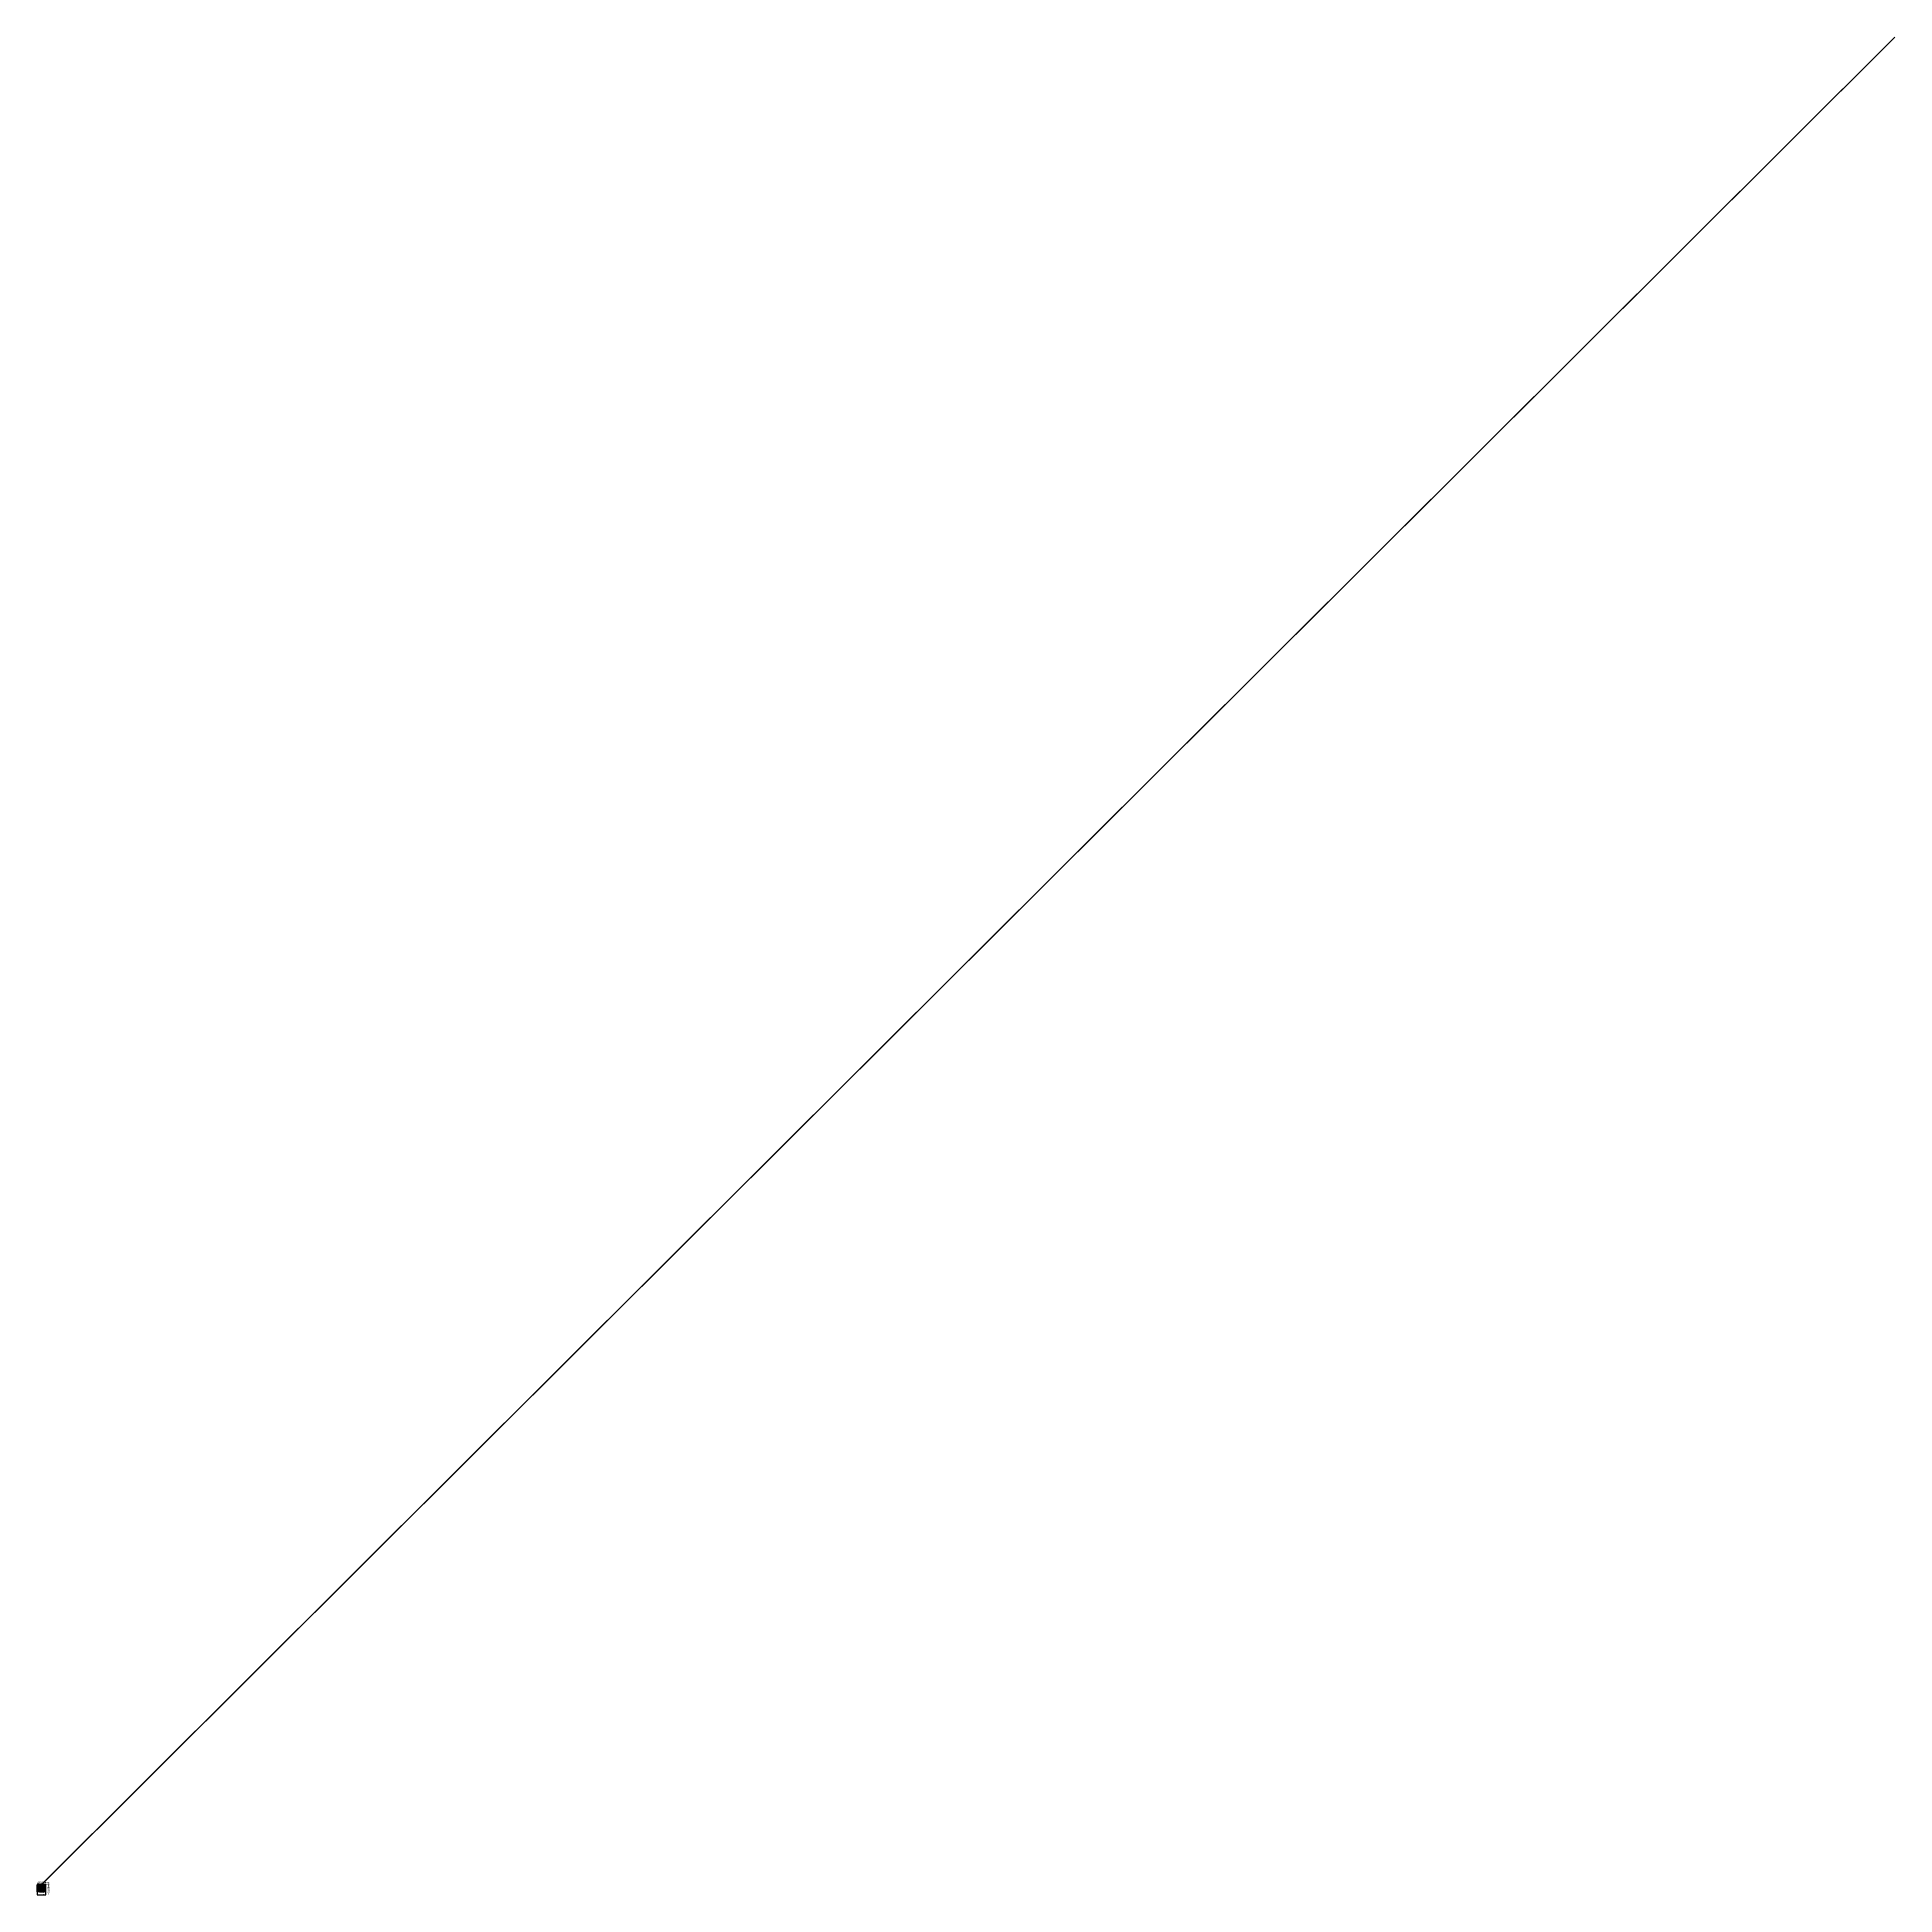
# Model space of a CAD drawing. Header units: inches. Extents: x 0 to 5429, y 0 to 5429.
import ezdxf

# ---------------------------------------------------------------- set-up
doc = ezdxf.new("R2010")
doc.units = ezdxf.units.IN
for name, color, linetype in [('Board Outline', 216, 'Continuous'), ('Bottom Layer', 5, 'Continuous'), ('Bottom Overlay', 54, 'Continuous'), ('Bottom Paste', 16, 'Continuous'), ('Bottom Solder', 6, 'Continuous'), ('Ground', 16, 'Continuous'), ('Mechanical 13', 56, 'Continuous'), ('Multi-Layer', 9, 'Continuous'), ('Power', 76, 'Continuous'), ('Top Layer', 1, 'Continuous'), ('Top Overlay', 2, 'Continuous'), ('Top Paste', 8, 'Continuous'), ('Top Solder', 216, 'Continuous'), ('Via Holes', 16, 'Continuous')]:
    doc.layers.add(name, color=color, linetype=linetype)
doc.styles.add('Arial', font='', dxfattribs={"height": 0.2})
doc.styles.add('Arial_Bold', font='', dxfattribs={"height": 0.2})
doc.styles.get('Arial').set_extended_font_data('Arial')
doc.styles.get('Arial_Bold').set_extended_font_data('Arial', bold=True)

# ---------------------------------------------------------------- blocks, each defined once
blk = doc.blocks.new('T____________0_5___1')
at = {"layer": 'Top Layer'}
blk.add_hatch(color=1, dxfattribs=at).paths.add_polyline_path([(0.3, 0.5), (-0.3, 0.5), (-0.5, 0.3), (-0.5, -0.3), (-0.3, -0.5), (0.3, -0.5), (0.5, -0.3), (0.5, 0.3)])
at = {"layer": 'Top Paste'}
blk.add_hatch(color=8, dxfattribs=at).paths.add_polyline_path([(0.3, 0.5), (-0.3, 0.5), (-0.5, 0.3), (-0.5, -0.3), (-0.3, -0.5), (0.3, -0.5), (0.5, -0.3), (0.5, 0.3)])
at = {"layer": 'Top Solder'}
blk.add_hatch(color=216, dxfattribs=at).paths.add_polyline_path([(0.3, 0.6), (-0.3, 0.6), (-0.6, 0.3), (-0.6, -0.3), (-0.3, -0.6), (0.3, -0.6), (0.6, -0.3), (0.6, 0.3)])
at = {"layer": 'Top Overlay', "const_width": 0.127}
for points in [[(-0.3, 0.7), (-0.7, 0.3)], [(-0.7, 0.3), (-0.7, -0.3)], [(-0.3, 0.7), (0.3, 0.7)], [(0.3, 0.7), (0.7, 0.3)], [(0.7, 0.3), (0.7, -0.3)], [(-0.7, -0.3), (-0.3, -0.7)], [(-0.3, -0.7), (0.3, -0.7)], [(0.7, -0.3), (0.3, -0.7)]]:
    blk.add_lwpolyline(points, dxfattribs=at)
at = {"layer": 'Top Overlay', "const_width": 0.0635}
for points in [[(-0.7, 0.3, 1), (-0.7, 0.3, 1)], [(-0.7, 0.3, 1), (-0.7, 0.3, 1)], [(-0.4, 0.7, 1), (-0.3, 0.7, 1)], [(-0.4, 0.7, 1), (-0.3, 0.7, 1)], [(0.3, 0.7, 1), (0.4, 0.7, 1)], [(0.3, 0.7, 1), (0.4, 0.7, 1)], [(0.7, 0.3, 1), (0.7, 0.3, 1)], [(0.7, 0.3, 1), (0.7, 0.3, 1)], [(-0.7, -0.3, 1), (-0.7, -0.3, 1)], [(-0.7, -0.3, 1), (-0.7, -0.3, 1)], [(-0.4, -0.7, 1), (-0.3, -0.7, 1)], [(-0.4, -0.7, 1), (-0.3, -0.7, 1)], [(0.3, -0.7, 1), (0.4, -0.7, 1)], [(0.3, -0.7, 1), (0.4, -0.7, 1)], [(0.7, -0.3, 1), (0.7, -0.3, 1)], [(0.7, -0.3, 1), (0.7, -0.3, 1)]]:
    blk.add_lwpolyline(points, format="xyb", close=True, dxfattribs=at)
blk = doc.blocks.new('SKTAAAE010_2')
at = {"layer": 'Top Layer'}
for points in [[(-1.7, 0.7), (-1, 0.7), (-1, 0.1), (-1.7, 0.1)], [(1, 0.7), (1.7, 0.7), (1.7, 0.1), (1, 0.1)], [(-1.7, -0.1), (-1, -0.1), (-1, -0.7), (-1.7, -0.7)], [(1, -0.1), (1.7, -0.1), (1.7, -0.7), (1, -0.7)]]:
    blk.add_hatch(color=1, dxfattribs=at).paths.add_polyline_path(points)
at = {"layer": 'Top Paste'}
for points in [[(-1.7, 0.7), (-1, 0.7), (-1, 0.1), (-1.7, 0.1)], [(1, 0.7), (1.7, 0.7), (1.7, 0.1), (1, 0.1)], [(-1.7, -0.1), (-1, -0.1), (-1, -0.7), (-1.7, -0.7)], [(1, -0.1), (1.7, -0.1), (1.7, -0.7), (1, -0.7)]]:
    blk.add_hatch(color=8, dxfattribs=at).paths.add_polyline_path(points)
at = {"layer": 'Top Solder'}
for points in [[(-1.8, 0.8), (-0.9, 0.8), (-0.9, 0), (-1.8, 0)], [(0.9, 0.8), (1.8, 0.8), (1.8, 0), (0.9, 0)], [(-1.8, 0), (-0.9, 0), (-0.9, -0.8), (-1.8, -0.8)], [(0.9, 0), (1.8, 0), (1.8, -0.8), (0.9, -0.8)]]:
    blk.add_hatch(color=216, dxfattribs=at).paths.add_polyline_path(points)
at = {"layer": 'Top Overlay', "const_width": 0.127}
for points in [[(-2.1, 0.6), (-2.1, 0.2)], [(-2.1, 0.6), (-1.9, 0.4)], [(-1.9, 0.4), (-2.1, 0.2)], [(-0.9, 0.8), (0.8, 0.8)], [(-0.9, -0.9), (0.8, -0.9)]]:
    blk.add_lwpolyline(points, dxfattribs=at)
at = {"layer": 'Top Overlay'}
for points, const_width in [([(-2.1, 0.6, 1), (-2.1, 0.6, 1)], 0.0635), ([(-2.1, 0.6, 1), (-2.1, 0.6, 1)], 0.0635), ([(-2.1, 0.2, 1), (-2.1, 0.2, 1)], 0.0635), ([(-2.1, 0.2, 1), (-2.1, 0.2, 1)], 0.0635), ([(-1.9, 0.4, 1), (-1.9, 0.4, 1)], 0.0635), ([(-1.9, 0.4, 1), (-1.9, 0.4, 1)], 0.0635), ([(-0.9, 0.8, 1), (-0.8, 0.8, 1)], 0.0635), ([(0.4, 0, 1), (-0.4, 0, 1)], 0.127), ([(-0.4, 0, 1), (-0.3, 0, 1)], 0.0635), ([(0.3, 0, 1), (0.4, 0, 1)], 0.0635), ([(0.8, 0.8, 1), (0.9, 0.8, 1)], 0.0635), ([(-0.9, -0.9, 1), (-0.8, -0.9, 1)], 0.0635), ([(0.8, -0.9, 1), (0.9, -0.9, 1)], 0.0635)]:
    blk.add_lwpolyline(points, format="xyb", close=True, dxfattribs=dict(at, const_width=const_width))
blk = doc.blocks.new('R___0402_3')
at = {"layer": 'Top Layer'}
for points in [[(-0.7, -0.3), (-0.7, 0.3), (-0.2, 0.3), (-0.2, -0.3)], [(0.2, -0.3), (0.2, 0.3), (0.7, 0.3), (0.7, -0.3)]]:
    blk.add_hatch(color=1, dxfattribs=at).paths.add_polyline_path(points)
at = {"layer": 'Top Paste'}
for points in [[(-0.7, -0.3), (-0.7, 0.3), (-0.2, 0.3), (-0.2, -0.3)], [(0.2, -0.3), (0.2, 0.3), (0.7, 0.3), (0.7, -0.3)]]:
    blk.add_hatch(color=8, dxfattribs=at).paths.add_polyline_path(points)
at = {"layer": 'Top Solder'}
for points in [[(-0.8, -0.4), (-0.8, 0.4), (-0.2, 0.4), (-0.2, -0.4)], [(0.2, -0.4), (0.2, 0.4), (0.8, 0.4), (0.8, -0.4)]]:
    blk.add_hatch(color=216, dxfattribs=at).paths.add_polyline_path(points)
at = {"layer": 'Top Overlay'}
for points, const_width in [([(0.8, 0.4), (-0.8, 0.4)], 0.127), ([(-0.8, -0.4), (-0.8, 0.4)], 0.127), ([(0.8, -0.4), (0.8, 0.4)], 0.127), ([(0.8, -0.4), (-0.8, -0.4)], 0.127), ([(0.8, -0.4), (-0.8, -0.4)], 0.00323)]:
    blk.add_lwpolyline(points, dxfattribs=dict(at, const_width=const_width))
for points, const_width in [([(-0.8, 0.4, 1), (-0.8, 0.4, 1)], 0.0635), ([(-0.8, 0.4, 1), (-0.8, 0.4, 1)], 0.0635), ([(0.8, 0.4, 1), (0.8, 0.4, 1)], 0.0635), ([(0.8, 0.4, 1), (0.8, 0.4, 1)], 0.0635), ([(-0.8, -0.4, 1), (-0.8, -0.4, 1)], 0.0635), ([(-0.8, -0.4, 1), (-0.8, -0.4, 1)], 0.0635), ([(-0.8, -0.4, 1), (-0.8, -0.4, 1)], 0.00161), ([(0.8, -0.4, 1), (0.8, -0.4, 1)], 0.0635), ([(0.8, -0.4, 1), (0.8, -0.4, 1)], 0.0635), ([(0.8, -0.4, 1), (0.8, -0.4, 1)], 0.00161)]:
    blk.add_lwpolyline(points, format="xyb", close=True, dxfattribs=dict(at, const_width=const_width))
blk = doc.blocks.new('SOT_23_5_4')
at = {"layer": 'Top Layer'}
for points in [[(-1.9, 1.3), (-0.7, 1.3), (-0.7, 0.7), (-1.9, 0.7)], [(-1.9, 0.3), (-0.7, 0.3), (-0.7, -0.3), (-1.9, -0.3)], [(0.7, 1.3), (1.9, 1.3), (1.9, 0.7), (0.7, 0.7)], [(-1.9, -0.7), (-0.7, -0.7), (-0.7, -1.3), (-1.9, -1.3)], [(0.7, -0.7), (1.9, -0.7), (1.9, -1.3), (0.7, -1.3)]]:
    blk.add_hatch(color=1, dxfattribs=at).paths.add_polyline_path(points)
at = {"layer": 'Top Paste'}
for points in [[(-1.9, 1.3), (-0.7, 1.3), (-0.7, 0.7), (-1.9, 0.7)], [(-1.9, 0.3), (-0.7, 0.3), (-0.7, -0.3), (-1.9, -0.3)], [(0.7, 1.3), (1.9, 1.3), (1.9, 0.7), (0.7, 0.7)], [(-1.9, -0.7), (-0.7, -0.7), (-0.7, -1.3), (-1.9, -1.3)], [(0.7, -0.7), (1.9, -0.7), (1.9, -1.3), (0.7, -1.3)]]:
    blk.add_hatch(color=8, dxfattribs=at).paths.add_polyline_path(points)
at = {"layer": 'Top Solder'}
for points in [[(-2, 1.4), (-0.6, 1.4), (-0.6, 0.5), (-2, 0.5)], [(-2, 0.4), (-0.6, 0.4), (-0.6, -0.4), (-2, -0.4)], [(0.6, 1.4), (2, 1.4), (2, 0.5), (0.6, 0.5)], [(-2, -0.5), (-0.6, -0.5), (-0.6, -1.4), (-2, -1.4)], [(0.6, -0.5), (2, -0.5), (2, -1.4), (0.6, -1.4)]]:
    blk.add_hatch(color=216, dxfattribs=at).paths.add_polyline_path(points)
at = {"layer": 'Top Overlay', "const_width": 0.127}
for points in [[(-2.1, 1.1), (-2, 0.9)], [(-2.1, 1.1), (-2.1, 0.8)], [(-2, 0.9), (-2.1, 0.8)], [(-0.9, 1.5), (0.9, 1.5)], [(-0.9, 1.5), (-0.9, 1.4)], [(0.9, 1.5), (0.9, 1.4)], [(0.9, 0.4), (0.9, -0.4)], [(-0.9, -1.4), (-0.9, -1.5)], [(-0.9, -1.5), (0.9, -1.5)], [(0.9, -1.4), (0.9, -1.5)]]:
    blk.add_lwpolyline(points, dxfattribs=at)
at = {"layer": 'Top Overlay', "const_width": 0.0635}
for points in [[(-2.2, 1.1, 1), (-2.1, 1.1, 1)], [(-2.2, 1.1, 1), (-2.1, 1.1, 1)], [(-2.2, 0.8, 1), (-2.1, 0.8, 1)], [(-2.2, 0.8, 1), (-2.1, 0.8, 1)], [(-2, 0.9, 1), (-2, 0.9, 1)], [(-2, 0.9, 1), (-2, 0.9, 1)], [(-0.9, 1.5, 1), (-0.8, 1.5, 1)], [(-0.9, 1.5, 1), (-0.8, 1.5, 1)], [(-0.9, 1.4, 1), (-0.8, 1.4, 1)], [(0.8, 1.5, 1), (0.9, 1.5, 1)], [(0.8, 1.5, 1), (0.9, 1.5, 1)], [(0.8, 1.4, 1), (0.9, 1.4, 1)], [(0.8, 0.4, 1), (0.9, 0.4, 1)], [(-0.9, -1.4, 1), (-0.8, -1.4, 1)], [(-0.9, -1.5, 1), (-0.8, -1.5, 1)], [(-0.9, -1.5, 1), (-0.8, -1.5, 1)], [(0.8, -0.4, 1), (0.9, -0.4, 1)], [(0.8, -1.4, 1), (0.9, -1.4, 1)], [(0.8, -1.5, 1), (0.9, -1.5, 1)], [(0.8, -1.5, 1), (0.9, -1.5, 1)]]:
    blk.add_lwpolyline(points, format="xyb", close=True, dxfattribs=at)
blk = doc.blocks.new('CAP_0201_5')
at = {"layer": 'Top Layer'}
for points in [[(-0.4, 0.1), (-0.1, 0.1), (-0.1, -0.1), (-0.4, -0.1)], [(0.1, 0.1), (0.4, 0.1), (0.4, -0.1), (0.1, -0.1)]]:
    blk.add_hatch(color=1, dxfattribs=at).paths.add_polyline_path(points)
at = {"layer": 'Top Paste'}
for points in [[(-0.4, 0.1), (-0.1, 0.1), (-0.1, -0.1), (-0.4, -0.1)], [(0.1, 0.1), (0.4, 0.1), (0.4, -0.1), (0.1, -0.1)]]:
    blk.add_hatch(color=8, dxfattribs=at).paths.add_polyline_path(points)
at = {"layer": 'Top Solder'}
for points in [[(-0.5, 0.2), (-0.1, 0.2), (-0.1, -0.2), (-0.5, -0.2)], [(0.1, 0.2), (0.5, 0.2), (0.5, -0.2), (0.1, -0.2)]]:
    blk.add_hatch(color=216, dxfattribs=at).paths.add_polyline_path(points)
at = {"layer": 'Top Overlay', "const_width": 0.127}
for points in [[(-0.5, 0.2), (-0.5, -0.2)], [(-0.2, 0.2), (-0.5, 0.2)], [(0.5, 0.2), (0.2, 0.2)], [(0.5, 0.2), (0.5, -0.2)], [(-0.2, -0.2), (-0.5, -0.2)], [(0.5, -0.2), (0.2, -0.2)]]:
    blk.add_lwpolyline(points, dxfattribs=at)
at = {"layer": 'Top Overlay', "const_width": 0.0635}
for points in [[(-0.6, 0.2, 1), (-0.5, 0.2, 1)], [(-0.6, 0.2, 1), (-0.5, 0.2, 1)], [(-0.2, 0.2, 1), (-0.2, 0.2, 1)], [(0.2, 0.2, 1), (0.2, 0.2, 1)], [(0.5, 0.2, 1), (0.6, 0.2, 1)], [(0.5, 0.2, 1), (0.6, 0.2, 1)], [(-0.6, -0.2, 1), (-0.5, -0.2, 1)], [(-0.6, -0.2, 1), (-0.5, -0.2, 1)], [(-0.2, -0.2, 1), (-0.2, -0.2, 1)], [(0.2, -0.2, 1), (0.2, -0.2, 1)], [(0.5, -0.2, 1), (0.6, -0.2, 1)], [(0.5, -0.2, 1), (0.6, -0.2, 1)]]:
    blk.add_lwpolyline(points, format="xyb", close=True, dxfattribs=at)
blk = doc.blocks.new('CAP_0201_6')
at = {"layer": 'Top Layer'}
for points in [[(-0.4, 0.1), (-0.1, 0.1), (-0.1, -0.1), (-0.4, -0.1)], [(0.1, 0.1), (0.4, 0.1), (0.4, -0.1), (0.1, -0.1)]]:
    blk.add_hatch(color=1, dxfattribs=at).paths.add_polyline_path(points)
at = {"layer": 'Top Paste'}
for points in [[(-0.4, 0.1), (-0.1, 0.1), (-0.1, -0.1), (-0.4, -0.1)], [(0.1, 0.1), (0.4, 0.1), (0.4, -0.1), (0.1, -0.1)]]:
    blk.add_hatch(color=8, dxfattribs=at).paths.add_polyline_path(points)
at = {"layer": 'Top Solder'}
for points in [[(-0.5, 0.2), (-0.1, 0.2), (-0.1, -0.2), (-0.5, -0.2)], [(0.1, 0.2), (0.5, 0.2), (0.5, -0.2), (0.1, -0.2)]]:
    blk.add_hatch(color=216, dxfattribs=at).paths.add_polyline_path(points)
at = {"layer": 'Top Overlay', "const_width": 0.127}
for points in [[(-0.5, 0.2), (-0.2, 0.2)], [(-0.5, -0.2), (-0.5, 0.2)], [(0.2, 0.2), (0.5, 0.2)], [(0.5, -0.2), (0.5, 0.2)], [(-0.5, -0.2), (-0.2, -0.2)], [(0.2, -0.2), (0.5, -0.2)]]:
    blk.add_lwpolyline(points, dxfattribs=at)
at = {"layer": 'Top Overlay', "const_width": 0.0635}
for points in [[(-0.6, 0.2, 1), (-0.5, 0.2, 1)], [(-0.6, 0.2, 1), (-0.5, 0.2, 1)], [(-0.2, 0.2, 1), (-0.2, 0.2, 1)], [(0.2, 0.2, 1), (0.2, 0.2, 1)], [(0.5, 0.2, 1), (0.6, 0.2, 1)], [(0.5, 0.2, 1), (0.6, 0.2, 1)], [(-0.6, -0.2, 1), (-0.5, -0.2, 1)], [(-0.6, -0.2, 1), (-0.5, -0.2, 1)], [(-0.2, -0.2, 1), (-0.2, -0.2, 1)], [(0.2, -0.2, 1), (0.2, -0.2, 1)], [(0.5, -0.2, 1), (0.6, -0.2, 1)], [(0.5, -0.2, 1), (0.6, -0.2, 1)]]:
    blk.add_lwpolyline(points, format="xyb", close=True, dxfattribs=at)
blk = doc.blocks.new('POGO_6_P___B_7')
at = {"layer": 'Bottom Layer'}
h = blk.add_hatch(color=5, dxfattribs=at)
edge = h.paths.add_edge_path()
edge.add_arc((-5, 0), 0.8, 0, 360)
h = blk.add_hatch(color=5, dxfattribs=at)
edge = h.paths.add_edge_path()
edge.add_arc((-2.5, 0), 0.8, 0, 360)
h = blk.add_hatch(color=5, dxfattribs=at)
edge = h.paths.add_edge_path()
edge.add_arc((0, 0), 0.8, 0, 360)
h = blk.add_hatch(color=5, dxfattribs=at)
edge = h.paths.add_edge_path()
edge.add_arc((2.5, 0), 0.8, 0, 360)
h = blk.add_hatch(color=5, dxfattribs=at)
edge = h.paths.add_edge_path()
edge.add_arc((5, 0), 0.8, 0, 360)
h = blk.add_hatch(color=5, dxfattribs=at)
edge = h.paths.add_edge_path()
edge.add_arc((7.5, 0), 0.8, 0, 360)
at = {"layer": 'Bottom Paste'}
h = blk.add_hatch(color=16, dxfattribs=at)
edge = h.paths.add_edge_path()
edge.add_arc((-5, 0), 0.8, 0, 360)
h = blk.add_hatch(color=16, dxfattribs=at)
edge = h.paths.add_edge_path()
edge.add_arc((-2.5, 0), 0.8, 0, 360)
h = blk.add_hatch(color=16, dxfattribs=at)
edge = h.paths.add_edge_path()
edge.add_arc((0, 0), 0.8, 0, 360)
h = blk.add_hatch(color=16, dxfattribs=at)
edge = h.paths.add_edge_path()
edge.add_arc((2.5, 0), 0.8, 0, 360)
h = blk.add_hatch(color=16, dxfattribs=at)
edge = h.paths.add_edge_path()
edge.add_arc((5, 0), 0.8, 0, 360)
h = blk.add_hatch(color=16, dxfattribs=at)
edge = h.paths.add_edge_path()
edge.add_arc((7.5, 0), 0.8, 0, 360)
at = {"layer": 'Bottom Solder'}
h = blk.add_hatch(color=6, dxfattribs=at)
edge = h.paths.add_edge_path()
edge.add_arc((-5, 0), 0.902, 0, 360)
h = blk.add_hatch(color=6, dxfattribs=at)
edge = h.paths.add_edge_path()
edge.add_arc((-2.5, 0), 0.902, 0, 360)
h = blk.add_hatch(color=6, dxfattribs=at)
edge = h.paths.add_edge_path()
edge.add_arc((0, 0), 0.902, 0, 360)
h = blk.add_hatch(color=6, dxfattribs=at)
edge = h.paths.add_edge_path()
edge.add_arc((2.5, 0), 0.902, 0, 360)
h = blk.add_hatch(color=6, dxfattribs=at)
edge = h.paths.add_edge_path()
edge.add_arc((5, 0), 0.902, 0, 360)
h = blk.add_hatch(color=6, dxfattribs=at)
edge = h.paths.add_edge_path()
edge.add_arc((7.5, 0), 0.902, 0, 360)
at = {"layer": 'Bottom Overlay', "const_width": 0.127}
for points in [[(-6.4, 0), (-6.4, 0.3)], [(-6.4, 0.3), (-6.2, 0.1)], [(-6.4, 0), (-6.2, 0.1)], [(-6.1, -1.1), (-6.1, 1.1)], [(-6.1, 1.1), (8.7, 1.1)], [(8.7, -1.1), (8.7, 1.1)], [(-6.1, -1.1), (8.7, -1.1)]]:
    blk.add_lwpolyline(points, dxfattribs=at)
at = {"layer": 'Bottom Overlay', "const_width": 0.0635}
for points in [[(-6.4, 0.3, 1), (-6.3, 0.3, 1)], [(-6.4, 0.3, 1), (-6.3, 0.3, 1)], [(-6.4, 0, 1), (-6.3, 0, 1)], [(-6.4, 0, 1), (-6.3, 0, 1)], [(-6.3, 0.1, 1), (-6.2, 0.1, 1)], [(-6.3, 0.1, 1), (-6.2, 0.1, 1)], [(-6.1, 1.1, 1), (-6, 1.1, 1)], [(-6.1, 1.1, 1), (-6, 1.1, 1)], [(8.6, 1.1, 1), (8.7, 1.1, 1)], [(8.6, 1.1, 1), (8.7, 1.1, 1)], [(-6.1, -1.1, 1), (-6, -1.1, 1)], [(-6.1, -1.1, 1), (-6, -1.1, 1)], [(8.6, -1.1, 1), (8.7, -1.1, 1)], [(8.6, -1.1, 1), (8.7, -1.1, 1)]]:
    blk.add_lwpolyline(points, format="xyb", close=True, dxfattribs=at)
blk = doc.blocks.new('T____________0_5___8')
at = {"layer": 'Top Layer'}
blk.add_hatch(color=1, dxfattribs=at).paths.add_polyline_path([(0.3, 0.5), (-0.3, 0.5), (-0.5, 0.3), (-0.5, -0.3), (-0.3, -0.5), (0.3, -0.5), (0.5, -0.3), (0.5, 0.3)])
at = {"layer": 'Top Paste'}
blk.add_hatch(color=8, dxfattribs=at).paths.add_polyline_path([(0.3, 0.5), (-0.3, 0.5), (-0.5, 0.3), (-0.5, -0.3), (-0.3, -0.5), (0.3, -0.5), (0.5, -0.3), (0.5, 0.3)])
at = {"layer": 'Top Solder'}
blk.add_hatch(color=216, dxfattribs=at).paths.add_polyline_path([(0.3, 0.6), (-0.3, 0.6), (-0.6, 0.3), (-0.6, -0.3), (-0.3, -0.6), (0.3, -0.6), (0.6, -0.3), (0.6, 0.3)])
at = {"layer": 'Top Overlay', "const_width": 0.127}
for points in [[(-0.7, 0.3), (-0.3, 0.7)], [(-0.7, -0.3), (-0.7, 0.3)], [(-0.3, 0.7), (0.3, 0.7)], [(0.3, 0.7), (0.7, 0.3)], [(0.7, -0.3), (0.7, 0.3)], [(-0.7, -0.3), (-0.3, -0.7)], [(-0.3, -0.7), (0.3, -0.7)], [(0.3, -0.7), (0.7, -0.3)]]:
    blk.add_lwpolyline(points, dxfattribs=at)
at = {"layer": 'Top Overlay', "const_width": 0.0635}
for points in [[(-0.7, 0.3, 1), (-0.7, 0.3, 1)], [(-0.7, 0.3, 1), (-0.7, 0.3, 1)], [(-0.4, 0.7, 1), (-0.3, 0.7, 1)], [(-0.4, 0.7, 1), (-0.3, 0.7, 1)], [(0.3, 0.7, 1), (0.4, 0.7, 1)], [(0.3, 0.7, 1), (0.4, 0.7, 1)], [(0.7, 0.3, 1), (0.7, 0.3, 1)], [(0.7, 0.3, 1), (0.7, 0.3, 1)], [(-0.7, -0.3, 1), (-0.7, -0.3, 1)], [(-0.7, -0.3, 1), (-0.7, -0.3, 1)], [(-0.4, -0.7, 1), (-0.3, -0.7, 1)], [(-0.4, -0.7, 1), (-0.3, -0.7, 1)], [(0.3, -0.7, 1), (0.4, -0.7, 1)], [(0.3, -0.7, 1), (0.4, -0.7, 1)], [(0.7, -0.3, 1), (0.7, -0.3, 1)], [(0.7, -0.3, 1), (0.7, -0.3, 1)]]:
    blk.add_lwpolyline(points, format="xyb", close=True, dxfattribs=at)
blk = doc.blocks.new('R___0603_9')
at = {"layer": 'Top Layer'}
for points in [[(-0.381, 0.4445), (-0.381, -0.4445), (-1.143, -0.4445), (-1.143, 0.4445)], [(1.143, 0.4445), (1.143, -0.4445), (0.381, -0.4445), (0.381, 0.4445)]]:
    blk.add_hatch(color=1, dxfattribs=at).paths.add_polyline_path(points)
at = {"layer": 'Top Paste'}
for points in [[(-0.381, 0.4445), (-0.381, -0.4445), (-1.143, -0.4445), (-1.143, 0.4445)], [(1.143, 0.4445), (1.143, -0.4445), (0.381, -0.4445), (0.381, 0.4445)]]:
    blk.add_hatch(color=8, dxfattribs=at).paths.add_polyline_path(points)
at = {"layer": 'Top Solder'}
for points in [[(-0.2794, 0.5461), (-0.2794, -0.5461), (-1.2446, -0.5461), (-1.2446, 0.5461)], [(1.2446, 0.5461), (1.2446, -0.5461), (0.2794, -0.5461), (0.2794, 0.5461)]]:
    blk.add_hatch(color=216, dxfattribs=at).paths.add_polyline_path(points)
at = {"layer": 'Top Overlay', "const_width": 0.127}
for points in [[(-1.2192, -0.5334), (-1.2192, 0.5334)], [(1.2192, 0.5334), (-1.2192, 0.5334)], [(1.2192, -0.5334), (1.2192, 0.5334)], [(1.2192, -0.5334), (-1.2192, -0.5334)]]:
    blk.add_lwpolyline(points, dxfattribs=at)
at = {"layer": 'Top Overlay', "const_width": 0.0635}
for points in [[(-1.25095, 0.5334, 1), (-1.18745, 0.5334, 1)], [(-1.25095, 0.5334, 1), (-1.18745, 0.5334, 1)], [(1.18745, 0.5334, 1), (1.25095, 0.5334, 1)], [(1.18745, 0.5334, 1), (1.25095, 0.5334, 1)], [(-1.25095, -0.5334, 1), (-1.18745, -0.5334, 1)], [(-1.25095, -0.5334, 1), (-1.18745, -0.5334, 1)], [(1.18745, -0.5334, 1), (1.25095, -0.5334, 1)], [(1.18745, -0.5334, 1), (1.25095, -0.5334, 1)]]:
    blk.add_lwpolyline(points, format="xyb", close=True, dxfattribs=at)
blk = doc.blocks.new('T____________0_5___B_10')
at = {"layer": 'Bottom Layer'}
blk.add_hatch(color=5, dxfattribs=at).paths.add_polyline_path([(0.3, 0.5), (-0.3, 0.5), (-0.5, 0.3), (-0.5, -0.3), (-0.3, -0.5), (0.3, -0.5), (0.5, -0.3), (0.5, 0.3)])
at = {"layer": 'Bottom Paste'}
blk.add_hatch(color=16, dxfattribs=at).paths.add_polyline_path([(0.3, 0.5), (-0.3, 0.5), (-0.5, 0.3), (-0.5, -0.3), (-0.3, -0.5), (0.3, -0.5), (0.5, -0.3), (0.5, 0.3)])
at = {"layer": 'Bottom Solder'}
blk.add_hatch(color=6, dxfattribs=at).paths.add_polyline_path([(0.3, 0.6), (-0.3, 0.6), (-0.6, 0.3), (-0.6, -0.3), (-0.3, -0.6), (0.3, -0.6), (0.6, -0.3), (0.6, 0.3)])
at = {"layer": 'Bottom Overlay', "const_width": 0.127}
for points in [[(-0.3, 0.7), (-0.7, 0.3)], [(-0.7, 0.3), (-0.7, -0.3)], [(-0.3, 0.7), (0.3, 0.7)], [(0.3, 0.7), (0.7, 0.3)], [(0.7, 0.3), (0.7, -0.3)], [(-0.7, -0.3), (-0.3, -0.7)], [(-0.3, -0.7), (0.3, -0.7)], [(0.7, -0.3), (0.3, -0.7)]]:
    blk.add_lwpolyline(points, dxfattribs=at)
at = {"layer": 'Bottom Overlay', "const_width": 0.0635}
for points in [[(-0.7, 0.3, 1), (-0.7, 0.3, 1)], [(-0.7, 0.3, 1), (-0.7, 0.3, 1)], [(-0.4, 0.7, 1), (-0.3, 0.7, 1)], [(-0.4, 0.7, 1), (-0.3, 0.7, 1)], [(0.3, 0.7, 1), (0.4, 0.7, 1)], [(0.3, 0.7, 1), (0.4, 0.7, 1)], [(0.7, 0.3, 1), (0.7, 0.3, 1)], [(0.7, 0.3, 1), (0.7, 0.3, 1)], [(-0.7, -0.3, 1), (-0.7, -0.3, 1)], [(-0.7, -0.3, 1), (-0.7, -0.3, 1)], [(-0.4, -0.7, 1), (-0.3, -0.7, 1)], [(-0.4, -0.7, 1), (-0.3, -0.7, 1)], [(0.3, -0.7, 1), (0.4, -0.7, 1)], [(0.3, -0.7, 1), (0.4, -0.7, 1)], [(0.7, -0.3, 1), (0.7, -0.3, 1)], [(0.7, -0.3, 1), (0.7, -0.3, 1)]]:
    blk.add_lwpolyline(points, format="xyb", close=True, dxfattribs=at)
blk = doc.blocks.new('T____________0_5___11')
at = {"layer": 'Top Layer'}
blk.add_hatch(color=1, dxfattribs=at).paths.add_polyline_path([(0.3, 0.5), (-0.3, 0.5), (-0.5, 0.3), (-0.5, -0.3), (-0.3, -0.5), (0.3, -0.5), (0.5, -0.3), (0.5, 0.3)])
at = {"layer": 'Top Paste'}
blk.add_hatch(color=8, dxfattribs=at).paths.add_polyline_path([(0.3, 0.5), (-0.3, 0.5), (-0.5, 0.3), (-0.5, -0.3), (-0.3, -0.5), (0.3, -0.5), (0.5, -0.3), (0.5, 0.3)])
at = {"layer": 'Top Solder'}
blk.add_hatch(color=216, dxfattribs=at).paths.add_polyline_path([(0.3, 0.6), (-0.3, 0.6), (-0.6, 0.3), (-0.6, -0.3), (-0.3, -0.6), (0.3, -0.6), (0.6, -0.3), (0.6, 0.3)])
at = {"layer": 'Top Overlay', "const_width": 0.127}
for points in [[(-0.3, 0.7), (-0.7, 0.3)], [(-0.7, 0.3), (-0.7, -0.3)], [(-0.3, 0.7), (0.3, 0.7)], [(0.3, 0.7), (0.7, 0.3)], [(0.7, 0.3), (0.7, -0.3)], [(-0.7, -0.3), (-0.3, -0.7)], [(-0.3, -0.7), (0.3, -0.7)], [(0.7, -0.3), (0.3, -0.7)]]:
    blk.add_lwpolyline(points, dxfattribs=at)
at = {"layer": 'Top Overlay', "const_width": 0.0635}
for points in [[(-0.7, 0.3, 1), (-0.7, 0.3, 1)], [(-0.7, 0.3, 1), (-0.7, 0.3, 1)], [(-0.4, 0.7, 1), (-0.3, 0.7, 1)], [(-0.4, 0.7, 1), (-0.3, 0.7, 1)], [(0.3, 0.7, 1), (0.4, 0.7, 1)], [(0.3, 0.7, 1), (0.4, 0.7, 1)], [(0.7, 0.3, 1), (0.7, 0.3, 1)], [(0.7, 0.3, 1), (0.7, 0.3, 1)], [(-0.7, -0.3, 1), (-0.7, -0.3, 1)], [(-0.7, -0.3, 1), (-0.7, -0.3, 1)], [(-0.4, -0.7, 1), (-0.3, -0.7, 1)], [(-0.4, -0.7, 1), (-0.3, -0.7, 1)], [(0.3, -0.7, 1), (0.4, -0.7, 1)], [(0.3, -0.7, 1), (0.4, -0.7, 1)], [(0.7, -0.3, 1), (0.7, -0.3, 1)], [(0.7, -0.3, 1), (0.7, -0.3, 1)]]:
    blk.add_lwpolyline(points, format="xyb", close=True, dxfattribs=at)
blk = doc.blocks.new('T____________0_5___B_12')
at = {"layer": 'Bottom Layer'}
blk.add_hatch(color=5, dxfattribs=at).paths.add_polyline_path([(0.3, 0.5), (-0.3, 0.5), (-0.5, 0.3), (-0.5, -0.3), (-0.3, -0.5), (0.3, -0.5), (0.5, -0.3), (0.5, 0.3)])
at = {"layer": 'Bottom Paste'}
blk.add_hatch(color=16, dxfattribs=at).paths.add_polyline_path([(0.3, 0.5), (-0.3, 0.5), (-0.5, 0.3), (-0.5, -0.3), (-0.3, -0.5), (0.3, -0.5), (0.5, -0.3), (0.5, 0.3)])
at = {"layer": 'Bottom Solder'}
blk.add_hatch(color=6, dxfattribs=at).paths.add_polyline_path([(0.3, 0.6), (-0.3, 0.6), (-0.6, 0.3), (-0.6, -0.3), (-0.3, -0.6), (0.3, -0.6), (0.6, -0.3), (0.6, 0.3)])
at = {"layer": 'Bottom Overlay', "const_width": 0.127}
for points in [[(-0.3, 0.7), (-0.7, 0.3)], [(-0.7, 0.3), (-0.7, -0.3)], [(-0.3, 0.7), (0.3, 0.7)], [(0.3, 0.7), (0.7, 0.3)], [(0.7, 0.3), (0.7, -0.3)], [(-0.7, -0.3), (-0.3, -0.7)], [(-0.3, -0.7), (0.3, -0.7)], [(0.7, -0.3), (0.3, -0.7)]]:
    blk.add_lwpolyline(points, dxfattribs=at)
at = {"layer": 'Bottom Overlay', "const_width": 0.0635}
for points in [[(-0.7, 0.3, 1), (-0.7, 0.3, 1)], [(-0.7, 0.3, 1), (-0.7, 0.3, 1)], [(-0.4, 0.7, 1), (-0.3, 0.7, 1)], [(-0.4, 0.7, 1), (-0.3, 0.7, 1)], [(0.3, 0.7, 1), (0.4, 0.7, 1)], [(0.3, 0.7, 1), (0.4, 0.7, 1)], [(0.7, 0.3, 1), (0.7, 0.3, 1)], [(0.7, 0.3, 1), (0.7, 0.3, 1)], [(-0.7, -0.3, 1), (-0.7, -0.3, 1)], [(-0.7, -0.3, 1), (-0.7, -0.3, 1)], [(-0.4, -0.7, 1), (-0.3, -0.7, 1)], [(-0.4, -0.7, 1), (-0.3, -0.7, 1)], [(0.3, -0.7, 1), (0.4, -0.7, 1)], [(0.3, -0.7, 1), (0.4, -0.7, 1)], [(0.7, -0.3, 1), (0.7, -0.3, 1)], [(0.7, -0.3, 1), (0.7, -0.3, 1)]]:
    blk.add_lwpolyline(points, format="xyb", close=True, dxfattribs=at)
blk = doc.blocks.new('R___0603_13')
at = {"layer": 'Top Layer'}
for points in [[(-0.381, 0.4445), (-0.381, -0.4445), (-1.143, -0.4445), (-1.143, 0.4445)], [(1.143, 0.4445), (1.143, -0.4445), (0.381, -0.4445), (0.381, 0.4445)]]:
    blk.add_hatch(color=1, dxfattribs=at).paths.add_polyline_path(points)
at = {"layer": 'Top Paste'}
for points in [[(-0.381, 0.4445), (-0.381, -0.4445), (-1.143, -0.4445), (-1.143, 0.4445)], [(1.143, 0.4445), (1.143, -0.4445), (0.381, -0.4445), (0.381, 0.4445)]]:
    blk.add_hatch(color=8, dxfattribs=at).paths.add_polyline_path(points)
at = {"layer": 'Top Solder'}
for points in [[(-0.2794, 0.5461), (-0.2794, -0.5461), (-1.2446, -0.5461), (-1.2446, 0.5461)], [(1.2446, 0.5461), (1.2446, -0.5461), (0.2794, -0.5461), (0.2794, 0.5461)]]:
    blk.add_hatch(color=216, dxfattribs=at).paths.add_polyline_path(points)
at = {"layer": 'Top Overlay', "const_width": 0.127}
for points in [[(-1.2192, 0.5334), (1.2192, 0.5334)], [(-1.2192, -0.5334), (-1.2192, 0.5334)], [(1.2192, -0.5334), (1.2192, 0.5334)], [(-1.2192, -0.5334), (1.2192, -0.5334)]]:
    blk.add_lwpolyline(points, dxfattribs=at)
at = {"layer": 'Top Overlay', "const_width": 0.0635}
for points in [[(-1.25095, 0.5334, 1), (-1.18745, 0.5334, 1)], [(-1.25095, 0.5334, 1), (-1.18745, 0.5334, 1)], [(1.18745, 0.5334, 1), (1.25095, 0.5334, 1)], [(1.18745, 0.5334, 1), (1.25095, 0.5334, 1)], [(-1.25095, -0.5334, 1), (-1.18745, -0.5334, 1)], [(-1.25095, -0.5334, 1), (-1.18745, -0.5334, 1)], [(1.18745, -0.5334, 1), (1.25095, -0.5334, 1)], [(1.18745, -0.5334, 1), (1.25095, -0.5334, 1)]]:
    blk.add_lwpolyline(points, format="xyb", close=True, dxfattribs=at)
blk = doc.blocks.new('R___0603_14')
at = {"layer": 'Top Layer'}
for points in [[(-0.381, 0.4445), (-0.381, -0.4445), (-1.143, -0.4445), (-1.143, 0.4445)], [(1.143, 0.4445), (1.143, -0.4445), (0.381, -0.4445), (0.381, 0.4445)]]:
    blk.add_hatch(color=1, dxfattribs=at).paths.add_polyline_path(points)
at = {"layer": 'Top Paste'}
for points in [[(-0.381, 0.4445), (-0.381, -0.4445), (-1.143, -0.4445), (-1.143, 0.4445)], [(1.143, 0.4445), (1.143, -0.4445), (0.381, -0.4445), (0.381, 0.4445)]]:
    blk.add_hatch(color=8, dxfattribs=at).paths.add_polyline_path(points)
at = {"layer": 'Top Solder'}
for points in [[(-0.2794, 0.5461), (-0.2794, -0.5461), (-1.2446, -0.5461), (-1.2446, 0.5461)], [(1.2446, 0.5461), (1.2446, -0.5461), (0.2794, -0.5461), (0.2794, 0.5461)]]:
    blk.add_hatch(color=216, dxfattribs=at).paths.add_polyline_path(points)
at = {"layer": 'Top Overlay', "const_width": 0.127}
for points in [[(-1.2192, 0.5334), (1.2192, 0.5334)], [(-1.2192, 0.5334), (-1.2192, -0.5334)], [(1.2192, 0.5334), (1.2192, -0.5334)], [(-1.2192, -0.5334), (1.2192, -0.5334)]]:
    blk.add_lwpolyline(points, dxfattribs=at)
at = {"layer": 'Top Overlay', "const_width": 0.0635}
for points in [[(-1.25095, 0.5334, 1), (-1.18745, 0.5334, 1)], [(-1.25095, 0.5334, 1), (-1.18745, 0.5334, 1)], [(1.18745, 0.5334, 1), (1.25095, 0.5334, 1)], [(1.18745, 0.5334, 1), (1.25095, 0.5334, 1)], [(-1.25095, -0.5334, 1), (-1.18745, -0.5334, 1)], [(-1.25095, -0.5334, 1), (-1.18745, -0.5334, 1)], [(1.18745, -0.5334, 1), (1.25095, -0.5334, 1)], [(1.18745, -0.5334, 1), (1.25095, -0.5334, 1)]]:
    blk.add_lwpolyline(points, format="xyb", close=True, dxfattribs=at)
blk = doc.blocks.new('TSOT_23_8_15')
at = {"layer": 'Top Layer'}
for points in [[(-0.8, 0.8), (-1.8, 0.8), (-1.8, 1.2), (-0.8, 1.2)], [(-0.8, 0.1), (-1.8, 0.1), (-1.8, 0.6), (-0.8, 0.6)], [(1.8, 0.8), (0.8, 0.8), (0.8, 1.2), (1.8, 1.2)], [(1.8, 0.1), (0.8, 0.1), (0.8, 0.6), (1.8, 0.6)], [(-0.8, -0.5), (-1.8, -0.5), (-1.8, -0.1), (-0.8, -0.1)], [(-0.8, -1.2), (-1.8, -1.2), (-1.8, -0.7), (-0.8, -0.7)], [(1.8, -0.5), (0.8, -0.5), (0.8, -0.1), (1.8, -0.1)], [(1.8, -1.2), (0.8, -1.2), (0.8, -0.7), (1.8, -0.7)]]:
    blk.add_hatch(color=1, dxfattribs=at).paths.add_polyline_path(points)
at = {"layer": 'Top Paste'}
for points in [[(-0.8, 0.8), (-1.8, 0.8), (-1.8, 1.2), (-0.8, 1.2)], [(-0.8, 0.1), (-1.8, 0.1), (-1.8, 0.6), (-0.8, 0.6)], [(1.8, 0.8), (0.8, 0.8), (0.8, 1.2), (1.8, 1.2)], [(1.8, 0.1), (0.8, 0.1), (0.8, 0.6), (1.8, 0.6)], [(-0.8, -0.5), (-1.8, -0.5), (-1.8, -0.1), (-0.8, -0.1)], [(-0.8, -1.2), (-1.8, -1.2), (-1.8, -0.7), (-0.8, -0.7)], [(1.8, -0.5), (0.8, -0.5), (0.8, -0.1), (1.8, -0.1)], [(1.8, -1.2), (0.8, -1.2), (0.8, -0.7), (1.8, -0.7)]]:
    blk.add_hatch(color=8, dxfattribs=at).paths.add_polyline_path(points)
at = {"layer": 'Top Solder'}
for points in [[(-0.7, 0.6), (-1.9, 0.6), (-1.9, 1.3), (-0.7, 1.3)], [(-0.7, 0), (-1.9, 0), (-1.9, 0.7), (-0.7, 0.7)], [(-0.7, -0.7), (-1.9, -0.7), (-1.9, 0), (-0.7, 0)], [(1.9, 0.6), (0.7, 0.6), (0.7, 1.3), (1.9, 1.3)], [(1.9, 0), (0.7, 0), (0.7, 0.7), (1.9, 0.7)], [(1.9, -0.7), (0.7, -0.7), (0.7, 0), (1.9, 0)], [(-0.7, -1.3), (-1.9, -1.3), (-1.9, -0.6), (-0.7, -0.6)], [(1.9, -1.3), (0.7, -1.3), (0.7, -0.6), (1.9, -0.6)]]:
    blk.add_hatch(color=216, dxfattribs=at).paths.add_polyline_path(points)
at = {"layer": 'Top Overlay', "const_width": 0.127}
for points in [[(-2.1, 1.1), (-2, 1)], [(-2.1, 0.9), (-2.1, 1.1)], [(-2.1, 0.9), (-2, 1)], [(-0.7, 1.5), (0.8, 1.5)], [(-0.7, -1.5), (0.8, -1.5)], [(-0.6, -1.5), (0.6, -1.5)]]:
    blk.add_lwpolyline(points, dxfattribs=at)
at = {"layer": 'Top Overlay', "const_width": 0.0635}
for points in [[(-2.1, 1.1, 1), (-2.1, 1.1, 1)], [(-2.1, 1.1, 1), (-2.1, 1.1, 1)], [(-2.1, 0.9, 1), (-2.1, 0.9, 1)], [(-2.1, 0.9, 1), (-2.1, 0.9, 1)], [(-2, 1, 1), (-1.9, 1, 1)], [(-2, 1, 1), (-1.9, 1, 1)], [(-0.7, 1.5, 1), (-0.7, 1.5, 1)], [(0.7, 1.5, 1), (0.8, 1.5, 1)], [(-0.7, -1.5, 1), (-0.7, -1.5, 1)], [(-0.6, -1.5, 1), (-0.6, -1.5, 1)], [(0.6, -1.5, 1), (0.6, -1.5, 1)], [(0.7, -1.5, 1), (0.8, -1.5, 1)]]:
    blk.add_lwpolyline(points, format="xyb", close=True, dxfattribs=at)
blk = doc.blocks.new('SOD_882_16')
at = {"layer": 'Top Layer'}
for points in [[(-0.1, -0.4), (-0.6, -0.4), (-0.6, 0.4), (-0.1, 0.4)], [(0.6, -0.4), (0.1, -0.4), (0.1, 0.4), (0.6, 0.4)]]:
    blk.add_hatch(color=1, dxfattribs=at).paths.add_polyline_path(points)
at = {"layer": 'Top Overlay'}
blk.add_hatch(color=2, dxfattribs=at).paths.add_polyline_path([(0.7, -0.5), (1.1, -0.5), (1.1, 0.5), (0.7, 0.5)])
at = {"layer": 'Top Paste'}
for points in [[(-0.1, -0.4), (-0.6, -0.4), (-0.6, 0.4), (-0.1, 0.4)], [(0.6, -0.4), (0.1, -0.4), (0.1, 0.4), (0.6, 0.4)]]:
    blk.add_hatch(color=8, dxfattribs=at).paths.add_polyline_path(points)
at = {"layer": 'Top Solder'}
for points in [[(0, -0.5), (-0.7, -0.5), (-0.7, 0.5), (0, 0.5)], [(0.7, -0.5), (0, -0.5), (0, 0.5), (0.7, 0.5)]]:
    blk.add_hatch(color=216, dxfattribs=at).paths.add_polyline_path(points)
at = {"layer": 'Top Overlay', "const_width": 0.127}
for points in [[(0.7, 0.5), (-0.7, 0.5)], [(-0.7, -0.5), (-0.7, 0.5)], [(0.7, -0.5), (0.7, 0.5)], [(0.7, -0.5), (-0.7, -0.5)]]:
    blk.add_lwpolyline(points, dxfattribs=at)
at = {"layer": 'Top Overlay', "const_width": 0.0635}
for points in [[(-0.7, 0.5, 1), (-0.7, 0.5, 1)], [(-0.7, 0.5, 1), (-0.7, 0.5, 1)], [(0.7, 0.5, 1), (0.7, 0.5, 1)], [(0.7, 0.5, 1), (0.7, 0.5, 1)], [(-0.7, -0.5, 1), (-0.7, -0.5, 1)], [(-0.7, -0.5, 1), (-0.7, -0.5, 1)], [(0.7, -0.5, 1), (0.7, -0.5, 1)], [(0.7, -0.5, 1), (0.7, -0.5, 1)]]:
    blk.add_lwpolyline(points, format="xyb", close=True, dxfattribs=at)
blk = doc.blocks.new('R___0201_17')
at = {"layer": 'Top Layer'}
for points in [[(-0.4, 0.2), (-0.1, 0.2), (-0.1, -0.2), (-0.4, -0.2)], [(0.1, 0.2), (0.4, 0.2), (0.4, -0.2), (0.1, -0.2)]]:
    blk.add_hatch(color=1, dxfattribs=at).paths.add_polyline_path(points)
at = {"layer": 'Top Paste'}
for points in [[(-0.4, 0.2), (-0.1, 0.2), (-0.1, -0.2), (-0.4, -0.2)], [(0.1, 0.2), (0.4, 0.2), (0.4, -0.2), (0.1, -0.2)]]:
    blk.add_hatch(color=8, dxfattribs=at).paths.add_polyline_path(points)
at = {"layer": 'Top Solder'}
for points in [[(-0.5, 0.2), (-0.1, 0.2), (-0.1, -0.2), (-0.5, -0.2)], [(0.1, 0.2), (0.5, 0.2), (0.5, -0.2), (0.1, -0.2)]]:
    blk.add_hatch(color=216, dxfattribs=at).paths.add_polyline_path(points)
at = {"layer": 'Top Overlay', "const_width": 0.127}
for points in [[(-0.5, -0.3), (-0.5, 0.3)], [(-0.5, 0.3), (0.5, 0.3)], [(0.5, -0.3), (0.5, 0.3)], [(-0.5, -0.3), (0.5, -0.3)]]:
    blk.add_lwpolyline(points, dxfattribs=at)
at = {"layer": 'Top Overlay', "const_width": 0.0635}
for points in [[(-0.5, 0.3, 1), (-0.5, 0.3, 1)], [(-0.5, 0.3, 1), (-0.5, 0.3, 1)], [(0.5, 0.3, 1), (0.5, 0.3, 1)], [(0.5, 0.3, 1), (0.5, 0.3, 1)], [(-0.5, -0.3, 1), (-0.5, -0.3, 1)], [(-0.5, -0.3, 1), (-0.5, -0.3, 1)], [(0.5, -0.3, 1), (0.5, -0.3, 1)], [(0.5, -0.3, 1), (0.5, -0.3, 1)]]:
    blk.add_lwpolyline(points, format="xyb", close=True, dxfattribs=at)
blk = doc.blocks.new('X322540MPB4SI__18')
at = {"layer": 'Top Layer'}
for points in [[(-1.8, 1.5), (-0.4, 1.5), (-0.4, 0.3), (-1.8, 0.3)], [(0.4, 1.5), (1.8, 1.5), (1.8, 0.3), (0.4, 0.3)], [(-1.8, -0.2), (-0.4, -0.2), (-0.4, -1.4), (-1.8, -1.4)], [(0.4, -0.2), (1.8, -0.2), (1.8, -1.4), (0.4, -1.4)]]:
    blk.add_hatch(color=1, dxfattribs=at).paths.add_polyline_path(points)
at = {"layer": 'Top Paste'}
for points in [[(-1.8, 1.5), (-0.4, 1.5), (-0.4, 0.3), (-1.8, 0.3)], [(0.4, 1.5), (1.8, 1.5), (1.8, 0.3), (0.4, 0.3)], [(-1.8, -0.2), (-0.4, -0.2), (-0.4, -1.4), (-1.8, -1.4)], [(0.4, -0.2), (1.8, -0.2), (1.8, -1.4), (0.4, -1.4)]]:
    blk.add_hatch(color=8, dxfattribs=at).paths.add_polyline_path(points)
at = {"layer": 'Top Solder'}
for points in [[(-1.9, 1.6), (-0.3, 1.6), (-0.3, 0.1), (-1.9, 0.1)], [(0.3, 1.6), (1.9, 1.6), (1.9, 0.1), (0.3, 0.1)], [(-1.9, -0.1), (-0.3, -0.1), (-0.3, -1.6), (-1.9, -1.6)], [(0.3, -0.1), (1.9, -0.1), (1.9, -1.6), (0.3, -1.6)]]:
    blk.add_hatch(color=216, dxfattribs=at).paths.add_polyline_path(points)
at = {"layer": 'Top Overlay'}
for points, const_width in [([(-1.7, 0.1), (-1.7, -0.1)], 0.127), ([(0.2, 1.3), (-0.2, 1.3)], 0.127), ([(1.7, 0.1), (1.7, -0.1)], 0.127), ([(-2, -0.9), (-2.1, -0.7)], 0.2), ([(-2.1, -0.7), (-2.1, -1)], 0.2), ([(-2, -0.9), (-2.1, -1)], 0.2), ([(0.2, -1.3), (-0.2, -1.3)], 0.127)]:
    blk.add_lwpolyline(points, dxfattribs=dict(at, const_width=const_width))
for points, const_width in [([(-1.7, 0.1, 1), (-1.6, 0.1, 1)], 0.0635), ([(-0.2, 1.3, 1), (-0.1, 1.3, 1)], 0.0635), ([(0.1, 1.3, 1), (0.2, 1.3, 1)], 0.0635), ([(1.6, 0.1, 1), (1.7, 0.1, 1)], 0.0635), ([(-2.2, -0.7, 1), (-2.1, -0.7, 1)], 0.1), ([(-2.2, -0.7, 1), (-2.1, -0.7, 1)], 0.1), ([(-2.2, -1, 1), (-2.1, -1, 1)], 0.1), ([(-2.2, -1, 1), (-2.1, -1, 1)], 0.1), ([(-2, -0.9, 1), (-1.9, -0.9, 1)], 0.1), ([(-2, -0.9, 1), (-1.9, -0.9, 1)], 0.1), ([(-1.7, -0.1, 1), (-1.6, -0.1, 1)], 0.0635), ([(-0.2, -1.3, 1), (-0.1, -1.3, 1)], 0.0635), ([(0.1, -1.3, 1), (0.2, -1.3, 1)], 0.0635), ([(1.6, -0.1, 1), (1.7, -0.1, 1)], 0.0635)]:
    blk.add_lwpolyline(points, format="xyb", close=True, dxfattribs=dict(at, const_width=const_width))
blk = doc.blocks.new('XL_1010RGBC_WS2812B_19')
at = {"layer": 'Top Layer'}
for points in [[(-0.6, 0.6), (-0.2, 0.6), (-0.2, 0.2), (-0.6, 0.2)], [(0.2, 0.6), (0.6, 0.6), (0.6, 0.2), (0.2, 0.2)], [(-0.2, -0.2), (-0.2, -0.6), (-0.6, -0.6), (-0.6, -0.2)], [(0.6, -0.2), (0.6, -0.6), (0.2, -0.6), (0.2, -0.2)]]:
    blk.add_hatch(color=1, dxfattribs=at).paths.add_polyline_path(points)
at = {"layer": 'Top Paste'}
for points in [[(-0.6, 0.6), (-0.2, 0.6), (-0.2, 0.2), (-0.6, 0.2)], [(0.2, 0.6), (0.6, 0.6), (0.6, 0.2), (0.2, 0.2)], [(-0.2, -0.2), (-0.2, -0.6), (-0.6, -0.6), (-0.6, -0.2)], [(0.6, -0.2), (0.6, -0.6), (0.2, -0.6), (0.2, -0.2)]]:
    blk.add_hatch(color=8, dxfattribs=at).paths.add_polyline_path(points)
at = {"layer": 'Top Solder'}
for points in [[(-0.8, 0.8), (-0.1, 0.8), (-0.1, 0.1), (-0.8, 0.1)], [(0.1, 0.8), (0.8, 0.8), (0.8, 0.1), (0.1, 0.1)], [(-0.1, -0.1), (-0.1, -0.8), (-0.8, -0.8), (-0.8, -0.1)], [(0.8, -0.1), (0.8, -0.8), (0.1, -0.8), (0.1, -0.1)]]:
    blk.add_hatch(color=216, dxfattribs=at).paths.add_polyline_path(points)
at = {"layer": 'Top Overlay'}
for points, const_width in [([(-1, 0.6), (-1, 0.3)], 0.1), ([(-1, 0.6), (-0.8, 0.4)], 0.1), ([(-0.8, 0.4), (-1, 0.3)], 0.1), ([(-0.7, 0.7), (0.7, 0.7)], 0.127), ([(0.9, 0.4), (1.2, 0.4)], 0.1), ([(1, 0.6), (1, 0.3)], 0.1), ([(-0.7, -0.7), (0.7, -0.7)], 0.127)]:
    blk.add_lwpolyline(points, dxfattribs=dict(at, const_width=const_width))
for points, const_width in [([(-1, 0.6, 1), (-0.9, 0.6, 1)], 0.05), ([(-1, 0.6, 1), (-0.9, 0.6, 1)], 0.05), ([(-1, 0.3, 1), (-0.9, 0.3, 1)], 0.05), ([(-1, 0.3, 1), (-0.9, 0.3, 1)], 0.05), ([(-0.8, 0.4, 1), (-0.8, 0.4, 1)], 0.05), ([(-0.8, 0.4, 1), (-0.8, 0.4, 1)], 0.05), ([(-0.8, 0.7, 1), (-0.7, 0.7, 1)], 0.0635), ([(0.7, 0.7, 1), (0.8, 0.7, 1)], 0.0635), ([(0.8, 0.4, 1), (0.9, 0.4, 1)], 0.05), ([(1, 0.6, 1), (1, 0.6, 1)], 0.05), ([(1, 0.3, 1), (1, 0.3, 1)], 0.05), ([(1.1, 0.4, 1), (1.2, 0.4, 1)], 0.05), ([(-0.8, -0.7, 1), (-0.7, -0.7, 1)], 0.0635), ([(0.7, -0.7, 1), (0.8, -0.7, 1)], 0.0635)]:
    blk.add_lwpolyline(points, format="xyb", close=True, dxfattribs=dict(at, const_width=const_width))
blk = doc.blocks.new('SC_70_6_20')
at = {"layer": 'Top Layer'}
for points in [[(-1.5, 0.9), (-0.3, 0.9), (-0.3, 0.5), (-1.5, 0.5)], [(-1.5, 0.2), (-0.3, 0.2), (-0.3, -0.2), (-1.5, -0.2)], [(0.3, 0.9), (1.5, 0.9), (1.5, 0.5), (0.3, 0.5)], [(0.3, 0.2), (1.5, 0.2), (1.5, -0.2), (0.3, -0.2)], [(-1.5, -0.5), (-0.3, -0.5), (-0.3, -0.9), (-1.5, -0.9)], [(0.3, -0.5), (1.5, -0.5), (1.5, -0.9), (0.3, -0.9)]]:
    blk.add_hatch(color=1, dxfattribs=at).paths.add_polyline_path(points)
at = {"layer": 'Top Paste'}
for points in [[(-1.5, 0.9), (-0.3, 0.9), (-0.3, 0.5), (-1.5, 0.5)], [(-1.5, 0.2), (-0.3, 0.2), (-0.3, -0.2), (-1.5, -0.2)], [(0.3, 0.9), (1.5, 0.9), (1.5, 0.5), (0.3, 0.5)], [(0.3, 0.2), (1.5, 0.2), (1.5, -0.2), (0.3, -0.2)], [(-1.5, -0.5), (-0.3, -0.5), (-0.3, -0.9), (-1.5, -0.9)], [(0.3, -0.5), (1.5, -0.5), (1.5, -0.9), (0.3, -0.9)]]:
    blk.add_hatch(color=8, dxfattribs=at).paths.add_polyline_path(points)
at = {"layer": 'Top Solder'}
for points in [[(-1.6, 1), (-0.2, 1), (-0.2, 0.3), (-1.6, 0.3)], [(-1.6, 0.3), (-0.2, 0.3), (-0.2, -0.3), (-1.6, -0.3)], [(0.2, 1), (1.6, 1), (1.6, 0.3), (0.2, 0.3)], [(0.2, 0.3), (1.6, 0.3), (1.6, -0.3), (0.2, -0.3)], [(-1.6, -0.3), (-0.2, -0.3), (-0.2, -1), (-1.6, -1)], [(0.2, -0.3), (1.6, -0.3), (1.6, -1), (0.2, -1)]]:
    blk.add_hatch(color=216, dxfattribs=at).paths.add_polyline_path(points)
at = {"layer": 'Top Overlay', "const_width": 0.127}
for points in [[(-1.6, 0.7), (-1.7, 0.8)], [(-1.7, 0.5), (-1.7, 0.8)], [(-1.7, 0.5), (-1.6, 0.7)], [(0.6, 1.1), (-0.6, 1.1)], [(0.6, -1.1), (-0.6, -1.1)]]:
    blk.add_lwpolyline(points, dxfattribs=at)
at = {"layer": 'Top Overlay', "const_width": 0.0635}
for points in [[(-1.8, 0.8, 1), (-1.7, 0.8, 1)], [(-1.8, 0.8, 1), (-1.7, 0.8, 1)], [(-1.8, 0.5, 1), (-1.7, 0.5, 1)], [(-1.8, 0.5, 1), (-1.7, 0.5, 1)], [(-1.6, 0.7, 1), (-1.6, 0.7, 1)], [(-1.6, 0.7, 1), (-1.6, 0.7, 1)], [(-0.7, 1.1, 1), (-0.6, 1.1, 1)], [(0.6, 1.1, 1), (0.7, 1.1, 1)], [(-0.7, -1.1, 1), (-0.6, -1.1, 1)], [(0.6, -1.1, 1), (0.7, -1.1, 1)]]:
    blk.add_lwpolyline(points, format="xyb", close=True, dxfattribs=at)
blk = doc.blocks.new('USPQ_4B04_1_1__21')
at = {"layer": 'Top Layer'}
h = blk.add_hatch(color=1, dxfattribs=at)
edge = h.paths.add_edge_path()
edge.add_arc((-0.4, 0.3), 0.025, 0, 360)
blk.add_hatch(color=1, dxfattribs=at).paths.add_polyline_path([(0, 0.3), (0.3, 0), (0, -0.3), (-0.3, 0)])
h = blk.add_hatch(color=1, dxfattribs=at)
edge = h.paths.add_edge_path()
edge.add_arc((0.4, 0.3), 0.025, 0, 360)
h = blk.add_hatch(color=1, dxfattribs=at)
edge = h.paths.add_edge_path()
edge.add_arc((-0.4, -0.3), 0.025, 0, 360)
h = blk.add_hatch(color=1, dxfattribs=at)
edge = h.paths.add_edge_path()
edge.add_arc((0.4, -0.3), 0.025, 0, 360)
at = {"layer": 'Top Paste'}
h = blk.add_hatch(color=8, dxfattribs=at)
edge = h.paths.add_edge_path()
edge.add_arc((-0.4, 0.3), 0.025, 0, 360)
blk.add_hatch(color=8, dxfattribs=at).paths.add_polyline_path([(0, 0.3), (0.3, 0), (0, -0.3), (-0.3, 0)])
h = blk.add_hatch(color=8, dxfattribs=at)
edge = h.paths.add_edge_path()
edge.add_arc((0.4, 0.3), 0.025, 0, 360)
h = blk.add_hatch(color=8, dxfattribs=at)
edge = h.paths.add_edge_path()
edge.add_arc((-0.4, -0.3), 0.025, 0, 360)
h = blk.add_hatch(color=8, dxfattribs=at)
edge = h.paths.add_edge_path()
edge.add_arc((0.4, -0.3), 0.025, 0, 360)
at = {"layer": 'Top Solder'}
blk.add_hatch(color=216, dxfattribs=at).paths.add_polyline_path([(0, 0.5), (0.5, 0), (0, -0.5), (-0.5, 0)])
h = blk.add_hatch(color=216, dxfattribs=at)
edge = h.paths.add_edge_path()
edge.add_arc((-0.4, 0.3), 0.127, 0, 360)
h = blk.add_hatch(color=216, dxfattribs=at)
edge = h.paths.add_edge_path()
edge.add_arc((0.4, 0.3), 0.127, 0, 360)
h = blk.add_hatch(color=216, dxfattribs=at)
edge = h.paths.add_edge_path()
edge.add_arc((-0.4, -0.3), 0.127, 0, 360)
h = blk.add_hatch(color=216, dxfattribs=at)
edge = h.paths.add_edge_path()
edge.add_arc((0.4, -0.3), 0.127, 0, 360)
at = {"layer": 'Top Layer'}
for p, q in [((-0.7, 0.2), (-0.7, 0.4)), ((-0.7, 0.4), (-0.2, 0.4)), ((-0.4, 0.2), (-0.7, 0.2)), ((-0.2, 0.4), (-0.4, 0.2)), ((-0.2, 0.4), (-0.2, 0.4)), ((0.4, 0.2), (0.2, 0.4)), ((0.2, 0.4), (0.6, 0.4)), ((0.4, 0.2), (0.4, 0.2)), ((0.6, 0.2), (0.4, 0.2)), ((0.6, 0.4), (0.6, 0.2)), ((-0.7, -0.5), (-0.7, -0.2)), ((-0.7, -0.2), (-0.4, -0.2)), ((-0.2, -0.5), (-0.7, -0.5)), ((-0.4, -0.2), (-0.4, -0.2)), ((-0.4, -0.2), (-0.2, -0.5)), ((0.2, -0.5), (0.4, -0.2)), ((0.2, -0.5), (0.2, -0.5)), ((0.6, -0.5), (0.2, -0.5)), ((0.4, -0.2), (0.6, -0.2)), ((0.6, -0.2), (0.6, -0.5))]:
    blk.add_line(p, q, dxfattribs=at)
at = {"layer": 'Top Overlay'}
for points, const_width in [([(-0.9, 0.5), (-0.9, 0.2)], 0.127), ([(-0.9, 0.5), (-0.8, 0.4)], 0.127), ([(-0.8, 0.4), (-0.9, 0.2)], 0.127), ([(-0.6, 0.6), (0.6, 0.6)], 0.15), ([(-0.6, 0.6), (-0.6, 0.6)], 0.15), ([(0.6, 0.6), (0.6, 0.6)], 0.15), ([(-0.6, -0.6), (-0.6, -0.6)], 0.15), ([(-0.6, -0.6), (-0.5, -0.6)], 0.15), ([(-0.5, -0.6), (0.5, -0.6)], 0.15), ([(0.5, -0.6), (0.6, -0.6)], 0.15), ([(0.6, -0.6), (0.6, -0.6)], 0.15)]:
    blk.add_lwpolyline(points, dxfattribs=dict(at, const_width=const_width))
for points, const_width in [([(-1, 0.5, 1), (-0.9, 0.5, 1)], 0.0635), ([(-1, 0.5, 1), (-0.9, 0.5, 1)], 0.0635), ([(-1, 0.2, 1), (-0.9, 0.2, 1)], 0.0635), ([(-1, 0.2, 1), (-0.9, 0.2, 1)], 0.0635), ([(-0.8, 0.4, 1), (-0.8, 0.4, 1)], 0.0635), ([(-0.8, 0.4, 1), (-0.8, 0.4, 1)], 0.0635), ([(-0.7, 0.6, 1), (-0.6, 0.6, 1)], 0.075), ([(-0.7, 0.6, 1), (-0.6, 0.6, 1)], 0.075), ([(-0.7, 0.6, 1), (-0.6, 0.6, 1)], 0.075), ([(0.6, 0.6, 1), (0.7, 0.6, 1)], 0.075), ([(0.6, 0.6, 1), (0.7, 0.6, 1)], 0.075), ([(0.6, 0.6, 1), (0.7, 0.6, 1)], 0.075), ([(-0.7, -0.6, 1), (-0.6, -0.6, 1)], 0.075), ([(-0.7, -0.6, 1), (-0.6, -0.6, 1)], 0.075), ([(-0.7, -0.6, 1), (-0.6, -0.6, 1)], 0.075), ([(-0.5, -0.6, 1), (-0.5, -0.6, 1)], 0.075), ([(-0.5, -0.6, 1), (-0.5, -0.6, 1)], 0.075), ([(0.5, -0.6, 1), (0.5, -0.6, 1)], 0.075), ([(0.5, -0.6, 1), (0.5, -0.6, 1)], 0.075), ([(0.6, -0.6, 1), (0.7, -0.6, 1)], 0.075), ([(0.6, -0.6, 1), (0.7, -0.6, 1)], 0.075), ([(0.6, -0.6, 1), (0.7, -0.6, 1)], 0.075)]:
    blk.add_lwpolyline(points, format="xyb", close=True, dxfattribs=dict(at, const_width=const_width))
at = {"layer": 'Top Solder'}
for p, q in [((-0.7, 0.4), (-0.7, 0.5)), ((-0.7, 0.5), (-0.7, 0.5)), ((-0.7, 0.5), (-0.2, 0.5)), ((-0.7, 0.2), (-0.7, 0.4)), ((-0.7, 0.1), (-0.7, 0.2)), ((-0.7, 0.2), (-0.7, 0.2)), ((-0.4, 0.1), (-0.7, 0.1)), ((-0.1, 0.4), (-0.4, 0.2)), ((-0.4, 0.2), (-0.4, 0.2)), ((-0.4, 0.2), (-0.4, 0.2)), ((-0.4, 0.2), (-0.4, 0.2)), ((-0.4, 0.2), (-0.4, 0.1)), ((-0.4, 0.1), (-0.4, 0.1)), ((-0.4, 0.1), (-0.4, 0.1)), ((-0.2, 0.5), (-0.2, 0.5)), ((-0.2, 0.5), (-0.1, 0.5)), ((-0.1, 0.5), (-0.1, 0.5)), ((-0.1, 0.5), (-0.1, 0.5)), ((-0.1, 0.5), (-0.1, 0.5)), ((-0.1, 0.5), (-0.1, 0.4)), ((-0.1, 0.4), (-0.1, 0.4)), ((-0.1, 0.4), (-0.1, 0.4)), ((-0.1, 0.4), (-0.1, 0.4)), ((-0.1, 0.4), (-0.1, 0.4)), ((-0.1, 0.4), (5399.5, -5416.1)), ((0.1, 0.4), (0.1, 0.4)), ((0.1, 0.4), (0.1, 0.4)), ((0.1, 0.4), (0.1, 0.5)), ((0.1, 0.5), (0.1, 0.5)), ((0.1, 0.5), (0.1, 0.5)), ((0.1, 0.5), (0.1, 0.5)), ((0.1, 0.5), (0.2, 0.5)), ((0.4, 0.2), (0.1, 0.4)), ((0.1, 0.4), (0.1, 0.4)), ((0.1, 0.4), (0.1, 0.4)), ((0.2, 0.5), (0.2, 0.5)), ((0.2, 0.5), (0.6, 0.5)), ((0.4, 0.1), (0.4, 0.2)), ((0.4, 0.2), (0.4, 0.2)), ((0.4, 0.2), (0.4, 0.2)), ((0.4, 0.2), (0.4, 0.2)), ((0.6, 0.1), (0.4, 0.1)), ((0.4, 0.1), (0.4, 0.1)), ((0.4, 0.1), (0.4, 0.1)), ((0.6, 0.5), (0.7, 0.5)), ((0.7, 0.2), (0.6, 0.1)), ((0.7, 0.5), (0.7, 0.4)), ((0.7, 0.4), (0.7, 0.2)), ((0.7, 0.2), (0.7, 0.2)), ((0.7, 0.2), (5399.5, -5416.1)), ((-0.7, -0.2), (-0.7, -0.1)), ((-0.7, -0.1), (-0.4, -0.1)), ((-0.7, -0.5), (-0.7, -0.2)), ((-0.7, -0.2), (-0.7, -0.2)), ((-0.2, -0.5), (-0.7, -0.5)), ((-0.7, -0.5), (-0.7, -0.5)), ((-0.7, -0.5), (-0.7, -0.5)), ((-0.4, -0.1), (-0.4, -0.1)), ((-0.4, -0.1), (-0.4, -0.1)), ((-0.4, -0.1), (-0.4, -0.2)), ((-0.4, -0.2), (-0.4, -0.2)), ((-0.4, -0.2), (-0.4, -0.2)), ((-0.4, -0.2), (-0.4, -0.2)), ((-0.4, -0.2), (-0.1, -0.4)), ((-0.1, -0.5), (-0.2, -0.5)), ((-0.2, -0.5), (-0.2, -0.5)), ((-0.1, -0.4), (-0.1, -0.4)), ((-0.1, -0.4), (-0.1, -0.5)), ((-0.1, -0.5), (-0.1, -0.5)), ((-0.1, -0.5), (-0.1, -0.5)), ((-0.1, -0.5), (-0.1, -0.5)), ((-0.1, -0.5), (-0.1, -0.5)), ((-0.1, -0.5), (-0.1, -0.5)), ((-0.1, -0.5), (-0.1, -0.5)), ((-0.1, -0.5), (5399.5, -5416.1)), ((0.1, -0.4), (0.4, -0.2)), ((0.1, -0.5), (0.1, -0.4)), ((0.1, -0.4), (0.1, -0.4)), ((0.2, -0.5), (0.1, -0.5)), ((0.1, -0.5), (0.1, -0.5)), ((0.1, -0.5), (0.1, -0.5)), ((0.1, -0.5), (0.1, -0.5)), ((0.1, -0.5), (0.1, -0.5)), ((0.1, -0.5), (0.1, -0.5)), ((0.1, -0.5), (0.1, -0.5)), ((0.6, -0.5), (0.2, -0.5)), ((0.2, -0.5), (0.2, -0.5)), ((0.4, -0.2), (0.4, -0.1)), ((0.4, -0.1), (0.4, -0.1)), ((0.4, -0.1), (0.4, -0.1)), ((0.4, -0.1), (0.6, -0.1)), ((0.4, -0.2), (0.4, -0.2)), ((0.4, -0.2), (0.4, -0.2)), ((0.4, -0.2), (0.4, -0.2)), ((0.6, -0.1), (0.7, -0.2)), ((0.7, -0.5), (0.6, -0.5)), ((0.7, -0.2), (0.7, -0.2)), ((0.7, -0.2), (0.7, -0.5)), ((0.7, -0.5), (0.7, -0.5)), ((0.7, -0.5), (5399.5, -5416.1))]:
    blk.add_line(p, q, dxfattribs=at)
blk = doc.blocks.new('6_WSON__2_2__22')
at = {"layer": 'Top Layer'}
for points in [[(-1.2, 0.8), (-0.7, 0.8), (-0.7, 0.5), (-1.2, 0.5)], [(-1.2, 0.1), (-0.7, 0.1), (-0.7, -0.1), (-1.2, -0.1)], [(-0.5, 0.8), (0.5, 0.8), (0.5, -0.8), (-0.5, -0.8)], [(0.8, 0.8), (1.2, 0.8), (1.2, 0.5), (0.8, 0.5)], [(0.8, 0.1), (1.2, 0.1), (1.2, -0.1), (0.8, -0.1)], [(-1.2, -0.5), (-0.7, -0.5), (-0.7, -0.8), (-1.2, -0.8)], [(0.8, -0.5), (1.2, -0.5), (1.2, -0.8), (0.8, -0.8)]]:
    blk.add_hatch(color=1, dxfattribs=at).paths.add_polyline_path(points)
at = {"layer": 'Top Paste'}
for points in [[(-1.2, 0.8), (-0.7, 0.8), (-0.7, 0.5), (-1.2, 0.5)], [(-1.2, 0.1), (-0.7, 0.1), (-0.7, -0.1), (-1.2, -0.1)], [(-0.5, 0.8), (0.5, 0.8), (0.5, -0.8), (-0.5, -0.8)], [(0.8, 0.8), (1.2, 0.8), (1.2, 0.5), (0.8, 0.5)], [(0.8, 0.1), (1.2, 0.1), (1.2, -0.1), (0.8, -0.1)], [(-1.2, -0.5), (-0.7, -0.5), (-0.7, -0.8), (-1.2, -0.8)], [(0.8, -0.5), (1.2, -0.5), (1.2, -0.8), (0.8, -0.8)]]:
    blk.add_hatch(color=8, dxfattribs=at).paths.add_polyline_path(points)
at = {"layer": 'Top Solder'}
for points in [[(-1.3, 0.9), (-0.6, 0.9), (-0.6, 0.4), (-1.3, 0.4)], [(-1.3, 0.3), (-0.6, 0.3), (-0.6, -0.3), (-1.3, -0.3)], [(-0.6, 0.9), (0.6, 0.9), (0.6, -0.9), (-0.6, -0.9)], [(0.6, 0.9), (1.3, 0.9), (1.3, 0.4), (0.6, 0.4)], [(0.6, 0.3), (1.3, 0.3), (1.3, -0.3), (0.6, -0.3)], [(-1.3, -0.4), (-0.6, -0.4), (-0.6, -0.9), (-1.3, -0.9)], [(0.6, -0.4), (1.3, -0.4), (1.3, -0.9), (0.6, -0.9)]]:
    blk.add_hatch(color=216, dxfattribs=at).paths.add_polyline_path(points)
at = {"layer": 'Top Overlay', "const_width": 0.127}
for points in [[(-1.3, 0.7), (-1.5, 0.8)], [(-1.5, 0.8), (-1.5, 0.5)], [(-1.3, 0.7), (-1.5, 0.5)], [(-0.4, 1), (-1, 1)], [(-1, 1), (-1, 0.9)], [(0.4, 1), (-0.4, 1)], [(1, 1), (0.4, 1)], [(1, 1), (1, 0.9)], [(-1, -0.9), (-1, -1)], [(-0.4, -1), (-1, -1)], [(0.4, -1), (-0.4, -1)], [(1, -1), (0.4, -1)], [(1, -0.9), (1, -1)]]:
    blk.add_lwpolyline(points, dxfattribs=at)
at = {"layer": 'Top Overlay', "const_width": 0.0635}
for points in [[(-1.5, 0.8, 1), (-1.4, 0.8, 1)], [(-1.5, 0.8, 1), (-1.4, 0.8, 1)], [(-1.5, 0.5, 1), (-1.4, 0.5, 1)], [(-1.5, 0.5, 1), (-1.4, 0.5, 1)], [(-1.4, 0.7, 1), (-1.3, 0.7, 1)], [(-1.4, 0.7, 1), (-1.3, 0.7, 1)], [(-1, 1, 1), (-1, 1, 1)], [(-1, 1, 1), (-1, 1, 1)], [(-1, 0.9, 1), (-1, 0.9, 1)], [(-0.4, 1, 1), (-0.4, 1, 1)], [(-0.4, 1, 1), (-0.4, 1, 1)], [(0.4, 1, 1), (0.4, 1, 1)], [(0.4, 1, 1), (0.4, 1, 1)], [(1, 1, 1), (1, 1, 1)], [(1, 1, 1), (1, 1, 1)], [(1, 0.9, 1), (1, 0.9, 1)], [(-1, -0.9, 1), (-1, -0.9, 1)], [(-1, -1, 1), (-1, -1, 1)], [(-1, -1, 1), (-1, -1, 1)], [(-0.4, -1, 1), (-0.4, -1, 1)], [(-0.4, -1, 1), (-0.4, -1, 1)], [(0.4, -1, 1), (0.4, -1, 1)], [(0.4, -1, 1), (0.4, -1, 1)], [(1, -0.9, 1), (1, -0.9, 1)], [(1, -1, 1), (1, -1, 1)], [(1, -1, 1), (1, -1, 1)]]:
    blk.add_lwpolyline(points, format="xyb", close=True, dxfattribs=at)
blk = doc.blocks.new('USON_8_2_3__23')
at = {"layer": 'Top Layer'}
for points in [[(-1.8, 0.9), (-1.1, 0.9), (-1.1, 0.6), (-1.8, 0.6)], [(-1.8, 0.4), (-1.1, 0.4), (-1.1, 0.1), (-1.8, 0.1)], [(0.2, 0.9), (0.2, -0.9), (-0.2, -0.9), (-0.2, 0.9)], [(1.1, 0.9), (1.8, 0.9), (1.8, 0.6), (1.1, 0.6)], [(1.1, 0.4), (1.8, 0.4), (1.8, 0.1), (1.1, 0.1)], [(-1.8, -0.1), (-1.1, -0.1), (-1.1, -0.4), (-1.8, -0.4)], [(-1.8, -0.6), (-1.1, -0.6), (-1.1, -0.9), (-1.8, -0.9)], [(1.1, -0.1), (1.8, -0.1), (1.8, -0.4), (1.1, -0.4)], [(1.1, -0.6), (1.8, -0.6), (1.8, -0.9), (1.1, -0.9)]]:
    blk.add_hatch(color=1, dxfattribs=at).paths.add_polyline_path(points)
at = {"layer": 'Top Paste'}
for points in [[(-1.8, 0.9), (-1.1, 0.9), (-1.1, 0.6), (-1.8, 0.6)], [(-1.8, 0.4), (-1.1, 0.4), (-1.1, 0.1), (-1.8, 0.1)], [(0.2, 0.9), (0.2, -0.9), (-0.2, -0.9), (-0.2, 0.9)], [(1.1, 0.9), (1.8, 0.9), (1.8, 0.6), (1.1, 0.6)], [(1.1, 0.4), (1.8, 0.4), (1.8, 0.1), (1.1, 0.1)], [(-1.8, -0.1), (-1.1, -0.1), (-1.1, -0.4), (-1.8, -0.4)], [(-1.8, -0.6), (-1.1, -0.6), (-1.1, -0.9), (-1.8, -0.9)], [(1.1, -0.1), (1.8, -0.1), (1.8, -0.4), (1.1, -0.4)], [(1.1, -0.6), (1.8, -0.6), (1.8, -0.9), (1.1, -0.9)]]:
    blk.add_hatch(color=8, dxfattribs=at).paths.add_polyline_path(points)
at = {"layer": 'Top Solder'}
for points in [[(-1.9, 1), (-1.1, 1), (-1.1, 0.5), (-1.9, 0.5)], [(-1.9, 0.5), (-1.1, 0.5), (-1.1, 0), (-1.9, 0)], [(0.3, 1), (0.3, -1), (-0.3, -1), (-0.3, 1)], [(1.1, 1), (1.9, 1), (1.9, 0.5), (1.1, 0.5)], [(1.1, 0.5), (1.9, 0.5), (1.9, 0), (1.1, 0)], [(-1.9, 0), (-1.1, 0), (-1.1, -0.5), (-1.9, -0.5)], [(-1.9, -0.5), (-1.1, -0.5), (-1.1, -1), (-1.9, -1)], [(1.1, 0), (1.9, 0), (1.9, -0.5), (1.1, -0.5)], [(1.1, -0.5), (1.9, -0.5), (1.9, -1), (1.1, -1)]]:
    blk.add_hatch(color=216, dxfattribs=at).paths.add_polyline_path(points)
at = {"layer": 'Top Overlay', "const_width": 0.127}
for points in [[(-2.1, 0.6), (-2.1, 0.9)], [(-2.1, 0.9), (-2, 0.7)], [(-2.1, 0.6), (-2, 0.7)], [(-1.6, 1.1), (1.6, 1.1)], [(-1.6, -1.1), (1.6, -1.1)]]:
    blk.add_lwpolyline(points, dxfattribs=at)
at = {"layer": 'Top Overlay', "const_width": 0.0635}
for points in [[(-2.1, 0.9, 1), (-2.1, 0.9, 1)], [(-2.1, 0.9, 1), (-2.1, 0.9, 1)], [(-2.1, 0.6, 1), (-2.1, 0.6, 1)], [(-2.1, 0.6, 1), (-2.1, 0.6, 1)], [(-2, 0.7, 1), (-2, 0.7, 1)], [(-2, 0.7, 1), (-2, 0.7, 1)], [(-1.6, 1.1, 1), (-1.6, 1.1, 1)], [(1.6, 1.1, 1), (1.6, 1.1, 1)], [(-1.6, -1.1, 1), (-1.6, -1.1, 1)], [(1.6, -1.1, 1), (1.6, -1.1, 1)]]:
    blk.add_lwpolyline(points, format="xyb", close=True, dxfattribs=at)
blk = doc.blocks.new('DFN_6_EP_2_2__24')
at = {"layer": 'Top Layer'}
for points in [[(-1.2, 0.7), (-0.6, 0.7), (-0.6, 0.4), (-1.2, 0.4)], [(-1.2, 0.1), (-0.6, 0.1), (-0.6, -0.1), (-1.2, -0.1)], [(-0.3, 0.7), (0.3, 0.7), (0.3, -0.7), (-0.3, -0.7)], [(0.6, 0.7), (1.2, 0.7), (1.2, 0.4), (0.6, 0.4)], [(0.6, 0.1), (1.2, 0.1), (1.2, -0.1), (0.6, -0.1)], [(-1.2, -0.3), (-0.6, -0.3), (-0.6, -0.6), (-1.2, -0.6)], [(0.6, -0.3), (1.2, -0.3), (1.2, -0.6), (0.6, -0.6)]]:
    blk.add_hatch(color=1, dxfattribs=at).paths.add_polyline_path(points)
at = {"layer": 'Top Paste'}
for points in [[(-1.2, 0.7), (-0.6, 0.7), (-0.6, 0.4), (-1.2, 0.4)], [(-1.2, 0.1), (-0.6, 0.1), (-0.6, -0.1), (-1.2, -0.1)], [(-0.3, 0.7), (0.3, 0.7), (0.3, -0.7), (-0.3, -0.7)], [(0.6, 0.7), (1.2, 0.7), (1.2, 0.4), (0.6, 0.4)], [(0.6, 0.1), (1.2, 0.1), (1.2, -0.1), (0.6, -0.1)], [(-1.2, -0.3), (-0.6, -0.3), (-0.6, -0.6), (-1.2, -0.6)], [(0.6, -0.3), (1.2, -0.3), (1.2, -0.6), (0.6, -0.6)]]:
    blk.add_hatch(color=8, dxfattribs=at).paths.add_polyline_path(points)
at = {"layer": 'Top Solder'}
for points in [[(-1.3, 0.8), (-0.5, 0.8), (-0.5, 0.2), (-1.3, 0.2)], [(-1.3, 0.3), (-0.5, 0.3), (-0.5, -0.3), (-1.3, -0.3)], [(-0.4, 0.8), (0.4, 0.8), (0.4, -0.8), (-0.4, -0.8)], [(0.5, 0.8), (1.3, 0.8), (1.3, 0.2), (0.5, 0.2)], [(0.5, 0.3), (1.3, 0.3), (1.3, -0.3), (0.5, -0.3)], [(-1.3, -0.2), (-0.5, -0.2), (-0.5, -0.8), (-1.3, -0.8)], [(0.5, -0.2), (1.3, -0.2), (1.3, -0.8), (0.5, -0.8)]]:
    blk.add_hatch(color=216, dxfattribs=at).paths.add_polyline_path(points)
at = {"layer": 'Top Overlay', "const_width": 0.127}
for points in [[(-1.4, 0.5), (-1.5, 0.6)], [(-1.5, 0.6), (-1.5, 0.4)], [(-1.4, 0.5), (-1.5, 0.4)], [(1, 1), (-1, 1)], [(-1, 1), (-1, 0.8)], [(1, 1), (1, 0.8)], [(-1, -0.8), (-1, -1)], [(1, -1), (-1, -1)], [(1, -0.8), (1, -1)]]:
    blk.add_lwpolyline(points, dxfattribs=at)
at = {"layer": 'Top Overlay', "const_width": 0.0635}
for points in [[(-1.5, 0.6, 1), (-1.5, 0.6, 1)], [(-1.5, 0.6, 1), (-1.5, 0.6, 1)], [(-1.5, 0.4, 1), (-1.5, 0.4, 1)], [(-1.5, 0.4, 1), (-1.5, 0.4, 1)], [(-1.4, 0.5, 1), (-1.3, 0.5, 1)], [(-1.4, 0.5, 1), (-1.3, 0.5, 1)], [(-1, 1, 1), (-1, 1, 1)], [(-1, 1, 1), (-1, 1, 1)], [(-1, 0.8, 1), (-1, 0.8, 1)], [(1, 1, 1), (1, 1, 1)], [(1, 1, 1), (1, 1, 1)], [(1, 0.8, 1), (1, 0.8, 1)], [(-1, -0.8, 1), (-1, -0.8, 1)], [(-1, -1, 1), (-1, -1, 1)], [(-1, -1, 1), (-1, -1, 1)], [(1, -0.8, 1), (1, -0.8, 1)], [(1, -1, 1), (1, -1, 1)], [(1, -1, 1), (1, -1, 1)]]:
    blk.add_lwpolyline(points, format="xyb", close=True, dxfattribs=at)
blk = doc.blocks.new('56_QFN__7_7__25')
at = {"layer": 'Top Layer'}
for points in [[(-3.8, 2.7), (-3.1, 2.7), (-3.1, 2.5), (-3.8, 2.5)], [(-3.8, 2.3), (-3.1, 2.3), (-3.1, 2.1), (-3.8, 2.1)], [(-3.8, 1.9), (-3.1, 1.9), (-3.1, 1.7), (-3.8, 1.7)], [(-3.8, 1.5), (-3.1, 1.5), (-3.1, 1.3), (-3.8, 1.3)], [(-3.8, 1.1), (-3.1, 1.1), (-3.1, 0.9), (-3.8, 0.9)], [(-3.8, 0.7), (-3.1, 0.7), (-3.1, 0.5), (-3.8, 0.5)], [(-3.8, 0.3), (-3.1, 0.3), (-3.1, 0.1), (-3.8, 0.1)], [(-2.7, 3.1), (-2.7, 3.8), (-2.5, 3.8), (-2.5, 3.1)], [(-2.3, 3.1), (-2.3, 3.8), (-2.1, 3.8), (-2.1, 3.1)], [(-2, -2), (-2, 2), (2, 2), (2, -2)], [(-1.9, 3.1), (-1.9, 3.8), (-1.7, 3.8), (-1.7, 3.1)], [(-1.5, 3.1), (-1.5, 3.8), (-1.3, 3.8), (-1.3, 3.1)], [(-1.1, 3.1), (-1.1, 3.8), (-0.9, 3.8), (-0.9, 3.1)], [(-0.7, 3.1), (-0.7, 3.8), (-0.5, 3.8), (-0.5, 3.1)], [(-0.3, 3.1), (-0.3, 3.8), (-0.1, 3.8), (-0.1, 3.1)], [(0.1, 3.1), (0.1, 3.8), (0.3, 3.8), (0.3, 3.1)], [(0.5, 3.1), (0.5, 3.8), (0.7, 3.8), (0.7, 3.1)], [(0.9, 3.1), (0.9, 3.8), (1.1, 3.8), (1.1, 3.1)], [(1.3, 3.1), (1.3, 3.8), (1.5, 3.8), (1.5, 3.1)], [(1.7, 3.1), (1.7, 3.8), (1.9, 3.8), (1.9, 3.1)], [(2.1, 3.1), (2.1, 3.8), (2.3, 3.8), (2.3, 3.1)], [(2.5, 3.1), (2.5, 3.8), (2.7, 3.8), (2.7, 3.1)], [(3.1, 2.7), (3.8, 2.7), (3.8, 2.5), (3.1, 2.5)], [(3.1, 2.3), (3.8, 2.3), (3.8, 2.1), (3.1, 2.1)], [(3.1, 1.9), (3.8, 1.9), (3.8, 1.7), (3.1, 1.7)], [(3.1, 1.5), (3.8, 1.5), (3.8, 1.3), (3.1, 1.3)], [(3.1, 1.1), (3.8, 1.1), (3.8, 0.9), (3.1, 0.9)], [(3.1, 0.7), (3.8, 0.7), (3.8, 0.5), (3.1, 0.5)], [(3.1, 0.3), (3.8, 0.3), (3.8, 0.1), (3.1, 0.1)], [(-3.8, -0.1), (-3.1, -0.1), (-3.1, -0.3), (-3.8, -0.3)], [(-3.8, -0.5), (-3.1, -0.5), (-3.1, -0.7), (-3.8, -0.7)], [(-3.8, -0.9), (-3.1, -0.9), (-3.1, -1.1), (-3.8, -1.1)], [(-3.8, -1.3), (-3.1, -1.3), (-3.1, -1.5), (-3.8, -1.5)], [(-3.8, -1.7), (-3.1, -1.7), (-3.1, -1.9), (-3.8, -1.9)], [(-3.8, -2.1), (-3.1, -2.1), (-3.1, -2.3), (-3.8, -2.3)], [(-3.8, -2.5), (-3.1, -2.5), (-3.1, -2.7), (-3.8, -2.7)], [(-2.5, -3.1), (-2.5, -3.8), (-2.7, -3.8), (-2.7, -3.1)], [(-2.1, -3.1), (-2.1, -3.8), (-2.3, -3.8), (-2.3, -3.1)], [(-1.7, -3.1), (-1.7, -3.8), (-1.9, -3.8), (-1.9, -3.1)], [(-1.3, -3.1), (-1.3, -3.8), (-1.5, -3.8), (-1.5, -3.1)], [(-0.9, -3.1), (-0.9, -3.8), (-1.1, -3.8), (-1.1, -3.1)], [(-0.5, -3.1), (-0.5, -3.8), (-0.7, -3.8), (-0.7, -3.1)], [(-0.1, -3.1), (-0.1, -3.8), (-0.3, -3.8), (-0.3, -3.1)], [(0.3, -3.1), (0.3, -3.8), (0.1, -3.8), (0.1, -3.1)], [(0.7, -3.1), (0.7, -3.8), (0.5, -3.8), (0.5, -3.1)], [(1.1, -3.1), (1.1, -3.8), (0.9, -3.8), (0.9, -3.1)], [(1.5, -3.1), (1.5, -3.8), (1.3, -3.8), (1.3, -3.1)], [(1.9, -3.1), (1.9, -3.8), (1.7, -3.8), (1.7, -3.1)], [(2.3, -3.1), (2.3, -3.8), (2.1, -3.8), (2.1, -3.1)], [(2.7, -3.1), (2.7, -3.8), (2.5, -3.8), (2.5, -3.1)], [(3.1, -0.1), (3.8, -0.1), (3.8, -0.3), (3.1, -0.3)], [(3.1, -0.5), (3.8, -0.5), (3.8, -0.7), (3.1, -0.7)], [(3.1, -0.9), (3.8, -0.9), (3.8, -1.1), (3.1, -1.1)], [(3.1, -1.3), (3.8, -1.3), (3.8, -1.5), (3.1, -1.5)], [(3.1, -1.7), (3.8, -1.7), (3.8, -1.9), (3.1, -1.9)], [(3.1, -2.1), (3.8, -2.1), (3.8, -2.3), (3.1, -2.3)], [(3.1, -2.5), (3.8, -2.5), (3.8, -2.7), (3.1, -2.7)]]:
    blk.add_hatch(color=1, dxfattribs=at).paths.add_polyline_path(points)
at = {"layer": 'Top Paste'}
for points in [[(-3.8, 2.7), (-3.1, 2.7), (-3.1, 2.5), (-3.8, 2.5)], [(-3.8, 2.3), (-3.1, 2.3), (-3.1, 2.1), (-3.8, 2.1)], [(-3.8, 1.9), (-3.1, 1.9), (-3.1, 1.7), (-3.8, 1.7)], [(-3.8, 1.5), (-3.1, 1.5), (-3.1, 1.3), (-3.8, 1.3)], [(-3.8, 1.1), (-3.1, 1.1), (-3.1, 0.9), (-3.8, 0.9)], [(-3.8, 0.7), (-3.1, 0.7), (-3.1, 0.5), (-3.8, 0.5)], [(-3.8, 0.3), (-3.1, 0.3), (-3.1, 0.1), (-3.8, 0.1)], [(-2.7, 3.1), (-2.7, 3.8), (-2.5, 3.8), (-2.5, 3.1)], [(-2.3, 3.1), (-2.3, 3.8), (-2.1, 3.8), (-2.1, 3.1)], [(-2, -2), (-2, 2), (2, 2), (2, -2)], [(-1.9, 3.1), (-1.9, 3.8), (-1.7, 3.8), (-1.7, 3.1)], [(-1.5, 3.1), (-1.5, 3.8), (-1.3, 3.8), (-1.3, 3.1)], [(-1.1, 3.1), (-1.1, 3.8), (-0.9, 3.8), (-0.9, 3.1)], [(-0.7, 3.1), (-0.7, 3.8), (-0.5, 3.8), (-0.5, 3.1)], [(-0.3, 3.1), (-0.3, 3.8), (-0.1, 3.8), (-0.1, 3.1)], [(0.1, 3.1), (0.1, 3.8), (0.3, 3.8), (0.3, 3.1)], [(0.5, 3.1), (0.5, 3.8), (0.7, 3.8), (0.7, 3.1)], [(0.9, 3.1), (0.9, 3.8), (1.1, 3.8), (1.1, 3.1)], [(1.3, 3.1), (1.3, 3.8), (1.5, 3.8), (1.5, 3.1)], [(1.7, 3.1), (1.7, 3.8), (1.9, 3.8), (1.9, 3.1)], [(2.1, 3.1), (2.1, 3.8), (2.3, 3.8), (2.3, 3.1)], [(2.5, 3.1), (2.5, 3.8), (2.7, 3.8), (2.7, 3.1)], [(3.1, 2.7), (3.8, 2.7), (3.8, 2.5), (3.1, 2.5)], [(3.1, 2.3), (3.8, 2.3), (3.8, 2.1), (3.1, 2.1)], [(3.1, 1.9), (3.8, 1.9), (3.8, 1.7), (3.1, 1.7)], [(3.1, 1.5), (3.8, 1.5), (3.8, 1.3), (3.1, 1.3)], [(3.1, 1.1), (3.8, 1.1), (3.8, 0.9), (3.1, 0.9)], [(3.1, 0.7), (3.8, 0.7), (3.8, 0.5), (3.1, 0.5)], [(3.1, 0.3), (3.8, 0.3), (3.8, 0.1), (3.1, 0.1)], [(-3.8, -0.1), (-3.1, -0.1), (-3.1, -0.3), (-3.8, -0.3)], [(-3.8, -0.5), (-3.1, -0.5), (-3.1, -0.7), (-3.8, -0.7)], [(-3.8, -0.9), (-3.1, -0.9), (-3.1, -1.1), (-3.8, -1.1)], [(-3.8, -1.3), (-3.1, -1.3), (-3.1, -1.5), (-3.8, -1.5)], [(-3.8, -1.7), (-3.1, -1.7), (-3.1, -1.9), (-3.8, -1.9)], [(-3.8, -2.1), (-3.1, -2.1), (-3.1, -2.3), (-3.8, -2.3)], [(-3.8, -2.5), (-3.1, -2.5), (-3.1, -2.7), (-3.8, -2.7)], [(-2.5, -3.1), (-2.5, -3.8), (-2.7, -3.8), (-2.7, -3.1)], [(-2.1, -3.1), (-2.1, -3.8), (-2.3, -3.8), (-2.3, -3.1)], [(-1.7, -3.1), (-1.7, -3.8), (-1.9, -3.8), (-1.9, -3.1)], [(-1.3, -3.1), (-1.3, -3.8), (-1.5, -3.8), (-1.5, -3.1)], [(-0.9, -3.1), (-0.9, -3.8), (-1.1, -3.8), (-1.1, -3.1)], [(-0.5, -3.1), (-0.5, -3.8), (-0.7, -3.8), (-0.7, -3.1)], [(-0.1, -3.1), (-0.1, -3.8), (-0.3, -3.8), (-0.3, -3.1)], [(0.3, -3.1), (0.3, -3.8), (0.1, -3.8), (0.1, -3.1)], [(0.7, -3.1), (0.7, -3.8), (0.5, -3.8), (0.5, -3.1)], [(1.1, -3.1), (1.1, -3.8), (0.9, -3.8), (0.9, -3.1)], [(1.5, -3.1), (1.5, -3.8), (1.3, -3.8), (1.3, -3.1)], [(1.9, -3.1), (1.9, -3.8), (1.7, -3.8), (1.7, -3.1)], [(2.3, -3.1), (2.3, -3.8), (2.1, -3.8), (2.1, -3.1)], [(2.7, -3.1), (2.7, -3.8), (2.5, -3.8), (2.5, -3.1)], [(3.1, -0.1), (3.8, -0.1), (3.8, -0.3), (3.1, -0.3)], [(3.1, -0.5), (3.8, -0.5), (3.8, -0.7), (3.1, -0.7)], [(3.1, -0.9), (3.8, -0.9), (3.8, -1.1), (3.1, -1.1)], [(3.1, -1.3), (3.8, -1.3), (3.8, -1.5), (3.1, -1.5)], [(3.1, -1.7), (3.8, -1.7), (3.8, -1.9), (3.1, -1.9)], [(3.1, -2.1), (3.8, -2.1), (3.8, -2.3), (3.1, -2.3)], [(3.1, -2.5), (3.8, -2.5), (3.8, -2.7), (3.1, -2.7)]]:
    blk.add_hatch(color=8, dxfattribs=at).paths.add_polyline_path(points)
at = {"layer": 'Top Solder'}
for points in [[(-3.8, 2.8), (-3, 2.8), (-3, 2.4), (-3.8, 2.4)], [(-3.8, 2.4), (-3, 2.4), (-3, 2), (-3.8, 2)], [(-3.8, 2), (-3, 2), (-3, 1.6), (-3.8, 1.6)], [(-3.8, 1.6), (-3, 1.6), (-3, 1.2), (-3.8, 1.2)], [(-3.8, 1.2), (-3, 1.2), (-3, 0.8), (-3.8, 0.8)], [(-3.8, 0.8), (-3, 0.8), (-3, 0.4), (-3.8, 0.4)], [(-3.8, 0.4), (-3, 0.4), (-3, 0), (-3.8, 0)], [(-2.8, 3), (-2.8, 3.8), (-2.4, 3.8), (-2.4, 3)], [(-2.4, 3), (-2.4, 3.8), (-2, 3.8), (-2, 3)], [(-2.1, -2.1), (-2.1, 2.1), (2.1, 2.1), (2.1, -2.1)], [(-2, 3), (-2, 3.8), (-1.6, 3.8), (-1.6, 3)], [(-1.6, 3), (-1.6, 3.8), (-1.2, 3.8), (-1.2, 3)], [(-1.2, 3), (-1.2, 3.8), (-0.8, 3.8), (-0.8, 3)], [(-0.8, 3), (-0.8, 3.8), (-0.4, 3.8), (-0.4, 3)], [(-0.4, 3), (-0.4, 3.8), (0, 3.8), (0, 3)], [(0, 3), (0, 3.8), (0.4, 3.8), (0.4, 3)], [(0.4, 3), (0.4, 3.8), (0.8, 3.8), (0.8, 3)], [(0.8, 3), (0.8, 3.8), (1.2, 3.8), (1.2, 3)], [(1.2, 3), (1.2, 3.8), (1.6, 3.8), (1.6, 3)], [(1.6, 3), (1.6, 3.8), (2, 3.8), (2, 3)], [(2, 3), (2, 3.8), (2.4, 3.8), (2.4, 3)], [(2.4, 3), (2.4, 3.8), (2.8, 3.8), (2.8, 3)], [(3, 2.8), (3.8, 2.8), (3.8, 2.4), (3, 2.4)], [(3, 2.4), (3.8, 2.4), (3.8, 2), (3, 2)], [(3, 2), (3.8, 2), (3.8, 1.6), (3, 1.6)], [(3, 1.6), (3.8, 1.6), (3.8, 1.2), (3, 1.2)], [(3, 1.2), (3.8, 1.2), (3.8, 0.8), (3, 0.8)], [(3, 0.8), (3.8, 0.8), (3.8, 0.4), (3, 0.4)], [(3, 0.4), (3.8, 0.4), (3.8, 0), (3, 0)], [(-3.8, 0), (-3, 0), (-3, -0.4), (-3.8, -0.4)], [(-3.8, -0.4), (-3, -0.4), (-3, -0.8), (-3.8, -0.8)], [(-3.8, -0.8), (-3, -0.8), (-3, -1.2), (-3.8, -1.2)], [(-3.8, -1.2), (-3, -1.2), (-3, -1.6), (-3.8, -1.6)], [(-3.8, -1.6), (-3, -1.6), (-3, -2), (-3.8, -2)], [(-3.8, -2), (-3, -2), (-3, -2.4), (-3.8, -2.4)], [(-3.8, -2.4), (-3, -2.4), (-3, -2.8), (-3.8, -2.8)], [(-2.4, -3), (-2.4, -3.8), (-2.8, -3.8), (-2.8, -3)], [(-2, -3), (-2, -3.8), (-2.4, -3.8), (-2.4, -3)], [(-1.6, -3), (-1.6, -3.8), (-2, -3.8), (-2, -3)], [(-1.2, -3), (-1.2, -3.8), (-1.6, -3.8), (-1.6, -3)], [(-0.8, -3), (-0.8, -3.8), (-1.2, -3.8), (-1.2, -3)], [(-0.4, -3), (-0.4, -3.8), (-0.8, -3.8), (-0.8, -3)], [(0, -3), (0, -3.8), (-0.4, -3.8), (-0.4, -3)], [(0.4, -3), (0.4, -3.8), (0, -3.8), (0, -3)], [(0.8, -3), (0.8, -3.8), (0.4, -3.8), (0.4, -3)], [(1.2, -3), (1.2, -3.8), (0.8, -3.8), (0.8, -3)], [(1.6, -3), (1.6, -3.8), (1.2, -3.8), (1.2, -3)], [(2, -3), (2, -3.8), (1.6, -3.8), (1.6, -3)], [(2.4, -3), (2.4, -3.8), (2, -3.8), (2, -3)], [(2.8, -3), (2.8, -3.8), (2.4, -3.8), (2.4, -3)], [(3, 0), (3.8, 0), (3.8, -0.4), (3, -0.4)], [(3, -0.4), (3.8, -0.4), (3.8, -0.8), (3, -0.8)], [(3, -0.8), (3.8, -0.8), (3.8, -1.2), (3, -1.2)], [(3, -1.2), (3.8, -1.2), (3.8, -1.6), (3, -1.6)], [(3, -1.6), (3.8, -1.6), (3.8, -2), (3, -2)], [(3, -2), (3.8, -2), (3.8, -2.4), (3, -2.4)], [(3, -2.4), (3.8, -2.4), (3.8, -2.8), (3, -2.8)]]:
    blk.add_hatch(color=216, dxfattribs=at).paths.add_polyline_path(points)
at = {"layer": 'Top Overlay', "const_width": 0.127}
for points in [[(-4, 2.7), (-4, 2.5)], [(-3.9, 2.6), (-4, 2.7)], [(-3.9, 2.6), (-4, 2.5)], [(-3.6, 3.6), (-3.6, 2.9)], [(-2.9, 3.6), (-3.6, 3.6)], [(3.6, 3.6), (2.9, 3.6)], [(3.6, 3.6), (3.6, 2.9)], [(-3.6, -2.9), (-3.6, -3.6)], [(-2.9, -3.6), (-3.6, -3.6)], [(3.6, -3.6), (2.9, -3.6)], [(3.6, -2.9), (3.6, -3.6)]]:
    blk.add_lwpolyline(points, dxfattribs=at)
at = {"layer": 'Top Overlay', "const_width": 0.0635}
for points in [[(-4.1, 2.7, 1), (-4, 2.7, 1)], [(-4.1, 2.7, 1), (-4, 2.7, 1)], [(-4.1, 2.5, 1), (-4, 2.5, 1)], [(-4.1, 2.5, 1), (-4, 2.5, 1)], [(-3.9, 2.6, 1), (-3.9, 2.6, 1)], [(-3.9, 2.6, 1), (-3.9, 2.6, 1)], [(-3.6, 3.6, 1), (-3.5, 3.6, 1)], [(-3.6, 3.6, 1), (-3.5, 3.6, 1)], [(-3.6, 2.9, 1), (-3.5, 2.9, 1)], [(-3, 3.6, 1), (-2.9, 3.6, 1)], [(2.9, 3.6, 1), (3, 3.6, 1)], [(3.5, 3.6, 1), (3.6, 3.6, 1)], [(3.5, 3.6, 1), (3.6, 3.6, 1)], [(3.5, 2.9, 1), (3.6, 2.9, 1)], [(-3.6, -2.9, 1), (-3.5, -2.9, 1)], [(-3.6, -3.6, 1), (-3.5, -3.6, 1)], [(-3.6, -3.6, 1), (-3.5, -3.6, 1)], [(-3, -3.6, 1), (-2.9, -3.6, 1)], [(2.9, -3.6, 1), (3, -3.6, 1)], [(3.5, -2.9, 1), (3.6, -2.9, 1)], [(3.5, -3.6, 1), (3.6, -3.6, 1)], [(3.5, -3.6, 1), (3.6, -3.6, 1)]]:
    blk.add_lwpolyline(points, format="xyb", close=True, dxfattribs=at)
blk = doc.blocks.new('DFN_8_1_2_1_6__26')
at = {"layer": 'Top Layer'}
for points in [[(-0.4, 0.7), (-0.4, 0.5), (-0.7, 0.5), (-0.7, 0.7)], [(-0.4, 0.3), (-0.4, 0.1), (-0.7, 0.1), (-0.7, 0.3)], [(0.1, 0.6), (0.1, -0.6), (-0.1, -0.6), (-0.1, 0.6)], [(0.7, 0.7), (0.7, 0.5), (0.4, 0.5), (0.4, 0.7)], [(0.7, 0.3), (0.7, 0.1), (0.4, 0.1), (0.4, 0.3)], [(-0.4, -0.1), (-0.4, -0.3), (-0.7, -0.3), (-0.7, -0.1)], [(-0.4, -0.5), (-0.4, -0.7), (-0.7, -0.7), (-0.7, -0.5)], [(0.7, -0.1), (0.7, -0.3), (0.4, -0.3), (0.4, -0.1)], [(0.7, -0.5), (0.7, -0.7), (0.4, -0.7), (0.4, -0.5)]]:
    blk.add_hatch(color=1, dxfattribs=at).paths.add_polyline_path(points)
at = {"layer": 'Top Paste'}
for points in [[(-0.4, 0.7), (-0.4, 0.5), (-0.7, 0.5), (-0.7, 0.7)], [(-0.4, 0.3), (-0.4, 0.1), (-0.7, 0.1), (-0.7, 0.3)], [(0.1, 0.6), (0.1, -0.6), (-0.1, -0.6), (-0.1, 0.6)], [(0.7, 0.7), (0.7, 0.5), (0.4, 0.5), (0.4, 0.7)], [(0.7, 0.3), (0.7, 0.1), (0.4, 0.1), (0.4, 0.3)], [(-0.4, -0.1), (-0.4, -0.3), (-0.7, -0.3), (-0.7, -0.1)], [(-0.4, -0.5), (-0.4, -0.7), (-0.7, -0.7), (-0.7, -0.5)], [(0.7, -0.1), (0.7, -0.3), (0.4, -0.3), (0.4, -0.1)], [(0.7, -0.5), (0.7, -0.7), (0.4, -0.7), (0.4, -0.5)]]:
    blk.add_hatch(color=8, dxfattribs=at).paths.add_polyline_path(points)
at = {"layer": 'Top Solder'}
for points in [[(-0.3, 0.8), (-0.3, 0.4), (-0.8, 0.4), (-0.8, 0.8)], [(-0.3, 0.4), (-0.3, 0), (-0.8, 0), (-0.8, 0.4)], [(0.2, 0.7), (0.2, -0.7), (-0.2, -0.7), (-0.2, 0.7)], [(0.8, 0.8), (0.8, 0.4), (0.3, 0.4), (0.3, 0.8)], [(0.8, 0.4), (0.8, 0), (0.3, 0), (0.3, 0.4)], [(-0.3, 0), (-0.3, -0.4), (-0.8, -0.4), (-0.8, 0)], [(-0.3, -0.4), (-0.3, -0.8), (-0.8, -0.8), (-0.8, -0.4)], [(0.8, 0), (0.8, -0.4), (0.3, -0.4), (0.3, 0)], [(0.8, -0.4), (0.8, -0.8), (0.3, -0.8), (0.3, -0.4)]]:
    blk.add_hatch(color=216, dxfattribs=at).paths.add_polyline_path(points)
at = {"layer": 'Top Overlay', "const_width": 0.127}
for points in [[(-1, 0.7), (-1, 0.5)], [(-0.9, 0.6), (-1, 0.7)], [(-0.9, 0.6), (-1, 0.5)], [(0.7, 0.9), (-0.7, 0.9)], [(0.7, -0.9), (-0.7, -0.9)]]:
    blk.add_lwpolyline(points, dxfattribs=at)
at = {"layer": 'Top Overlay', "const_width": 0.0635}
for points in [[(-1, 0.7, 1), (-0.9, 0.7, 1)], [(-1, 0.7, 1), (-0.9, 0.7, 1)], [(-1, 0.5, 1), (-0.9, 0.5, 1)], [(-1, 0.5, 1), (-0.9, 0.5, 1)], [(-0.9, 0.6, 1), (-0.8, 0.6, 1)], [(-0.9, 0.6, 1), (-0.8, 0.6, 1)], [(-0.7, 0.9, 1), (-0.6, 0.9, 1)], [(0.6, 0.9, 1), (0.7, 0.9, 1)], [(-0.7, -0.9, 1), (-0.6, -0.9, 1)], [(0.6, -0.9, 1), (0.7, -0.9, 1)]]:
    blk.add_lwpolyline(points, format="xyb", close=True, dxfattribs=at)
blk = doc.blocks.new('2_T____P___B_27')
at = {"layer": 'Bottom Layer'}
for points in [[(0.3, 0.8), (-0.3, 0.8), (-0.6, 0.5), (-0.6, -0.5), (-0.3, -0.8), (0.3, -0.8), (0.6, -0.5), (0.6, 0.5)], [(2.3, 0.8), (1.7, 0.8), (1.4, 0.5), (1.4, -0.5), (1.7, -0.8), (2.3, -0.8), (2.6, -0.5), (2.6, 0.5)]]:
    blk.add_hatch(color=5, dxfattribs=at).paths.add_polyline_path(points)
at = {"layer": 'Bottom Paste'}
for points in [[(0.3, 0.8), (-0.3, 0.8), (-0.6, 0.5), (-0.6, -0.5), (-0.3, -0.8), (0.3, -0.8), (0.6, -0.5), (0.6, 0.5)], [(2.3, 0.8), (1.7, 0.8), (1.4, 0.5), (1.4, -0.5), (1.7, -0.8), (2.3, -0.8), (2.6, -0.5), (2.6, 0.5)]]:
    blk.add_hatch(color=16, dxfattribs=at).paths.add_polyline_path(points)
at = {"layer": 'Bottom Solder'}
for points in [[(0.3, 0.9), (-0.3, 0.9), (-0.7, 0.5), (-0.7, -0.5), (-0.3, -0.9), (0.3, -0.9), (0.7, -0.5), (0.7, 0.5)], [(2.3, 0.9), (1.7, 0.9), (1.3, 0.5), (1.3, -0.5), (1.7, -0.9), (2.3, -0.9), (2.7, -0.5), (2.7, 0.5)]]:
    blk.add_hatch(color=6, dxfattribs=at).paths.add_polyline_path(points)
at = {"layer": 'Bottom Overlay', "const_width": 0.127}
for points in [[(-0.4, 0.9), (-0.7, 0.5)], [(-0.7, 0.5), (-0.7, -0.5)], [(2.4, 0.9), (-0.4, 0.9)], [(2.7, 0.5), (2.4, 0.9)], [(2.7, 0.5), (2.7, -0.5)], [(-0.4, -0.9), (-0.7, -0.5)], [(2.4, -0.9), (-0.4, -0.9)], [(2.7, -0.5), (2.4, -0.9)]]:
    blk.add_lwpolyline(points, dxfattribs=at)
at = {"layer": 'Bottom Overlay', "const_width": 0.0635}
for points in [[(-0.8, 0.5, 1), (-0.7, 0.5, 1)], [(-0.8, 0.5, 1), (-0.7, 0.5, 1)], [(-0.4, 0.9, 1), (-0.3, 0.9, 1)], [(-0.4, 0.9, 1), (-0.3, 0.9, 1)], [(2.3, 0.9, 1), (2.4, 0.9, 1)], [(2.3, 0.9, 1), (2.4, 0.9, 1)], [(2.7, 0.5, 1), (2.8, 0.5, 1)], [(2.7, 0.5, 1), (2.8, 0.5, 1)], [(-0.8, -0.5, 1), (-0.7, -0.5, 1)], [(-0.8, -0.5, 1), (-0.7, -0.5, 1)], [(-0.4, -0.9, 1), (-0.3, -0.9, 1)], [(-0.4, -0.9, 1), (-0.3, -0.9, 1)], [(2.3, -0.9, 1), (2.4, -0.9, 1)], [(2.3, -0.9, 1), (2.4, -0.9, 1)], [(2.7, -0.5, 1), (2.8, -0.5, 1)], [(2.7, -0.5, 1), (2.8, -0.5, 1)]]:
    blk.add_lwpolyline(points, format="xyb", close=True, dxfattribs=at)
blk = doc.blocks.new('2_T____P___B_28')
at = {"layer": 'Bottom Layer'}
for points in [[(0.3, 0.8), (-0.3, 0.8), (-0.6, 0.5), (-0.6, -0.5), (-0.3, -0.8), (0.3, -0.8), (0.6, -0.5), (0.6, 0.5)], [(2.3, 0.8), (1.7, 0.8), (1.4, 0.5), (1.4, -0.5), (1.7, -0.8), (2.3, -0.8), (2.6, -0.5), (2.6, 0.5)]]:
    blk.add_hatch(color=5, dxfattribs=at).paths.add_polyline_path(points)
at = {"layer": 'Bottom Paste'}
for points in [[(0.3, 0.8), (-0.3, 0.8), (-0.6, 0.5), (-0.6, -0.5), (-0.3, -0.8), (0.3, -0.8), (0.6, -0.5), (0.6, 0.5)], [(2.3, 0.8), (1.7, 0.8), (1.4, 0.5), (1.4, -0.5), (1.7, -0.8), (2.3, -0.8), (2.6, -0.5), (2.6, 0.5)]]:
    blk.add_hatch(color=16, dxfattribs=at).paths.add_polyline_path(points)
at = {"layer": 'Bottom Solder'}
for points in [[(0.3, 0.9), (-0.3, 0.9), (-0.7, 0.5), (-0.7, -0.5), (-0.3, -0.9), (0.3, -0.9), (0.7, -0.5), (0.7, 0.5)], [(2.3, 0.9), (1.7, 0.9), (1.3, 0.5), (1.3, -0.5), (1.7, -0.9), (2.3, -0.9), (2.7, -0.5), (2.7, 0.5)]]:
    blk.add_hatch(color=6, dxfattribs=at).paths.add_polyline_path(points)
at = {"layer": 'Bottom Overlay', "const_width": 0.127}
for points in [[(-0.4, 0.9), (-0.7, 0.5)], [(-0.7, 0.5), (-0.7, -0.5)], [(2.4, 0.9), (-0.4, 0.9)], [(2.7, 0.5), (2.4, 0.9)], [(2.7, 0.5), (2.7, -0.5)], [(-0.4, -0.9), (-0.7, -0.5)], [(2.4, -0.9), (-0.4, -0.9)], [(2.7, -0.5), (2.4, -0.9)]]:
    blk.add_lwpolyline(points, dxfattribs=at)
at = {"layer": 'Bottom Overlay', "const_width": 0.0635}
for points in [[(-0.8, 0.5, 1), (-0.7, 0.5, 1)], [(-0.8, 0.5, 1), (-0.7, 0.5, 1)], [(-0.4, 0.9, 1), (-0.3, 0.9, 1)], [(-0.4, 0.9, 1), (-0.3, 0.9, 1)], [(2.3, 0.9, 1), (2.4, 0.9, 1)], [(2.3, 0.9, 1), (2.4, 0.9, 1)], [(2.7, 0.5, 1), (2.8, 0.5, 1)], [(2.7, 0.5, 1), (2.8, 0.5, 1)], [(-0.8, -0.5, 1), (-0.7, -0.5, 1)], [(-0.8, -0.5, 1), (-0.7, -0.5, 1)], [(-0.4, -0.9, 1), (-0.3, -0.9, 1)], [(-0.4, -0.9, 1), (-0.3, -0.9, 1)], [(2.3, -0.9, 1), (2.4, -0.9, 1)], [(2.3, -0.9, 1), (2.4, -0.9, 1)], [(2.7, -0.5, 1), (2.8, -0.5, 1)], [(2.7, -0.5, 1), (2.8, -0.5, 1)]]:
    blk.add_lwpolyline(points, format="xyb", close=True, dxfattribs=at)
blk = doc.blocks.new('T____________0_5___29')
at = {"layer": 'Top Layer'}
blk.add_hatch(color=1, dxfattribs=at).paths.add_polyline_path([(0.3, 0.5), (-0.3, 0.5), (-0.5, 0.3), (-0.5, -0.3), (-0.3, -0.5), (0.3, -0.5), (0.5, -0.3), (0.5, 0.3)])
at = {"layer": 'Top Paste'}
blk.add_hatch(color=8, dxfattribs=at).paths.add_polyline_path([(0.3, 0.5), (-0.3, 0.5), (-0.5, 0.3), (-0.5, -0.3), (-0.3, -0.5), (0.3, -0.5), (0.5, -0.3), (0.5, 0.3)])
at = {"layer": 'Top Solder'}
blk.add_hatch(color=216, dxfattribs=at).paths.add_polyline_path([(0.3, 0.6), (-0.3, 0.6), (-0.6, 0.3), (-0.6, -0.3), (-0.3, -0.6), (0.3, -0.6), (0.6, -0.3), (0.6, 0.3)])
at = {"layer": 'Top Overlay', "const_width": 0.127}
for points in [[(-0.7, 0.3), (-0.3, 0.7)], [(-0.7, -0.3), (-0.7, 0.3)], [(-0.3, 0.7), (0.3, 0.7)], [(0.3, 0.7), (0.7, 0.3)], [(0.7, -0.3), (0.7, 0.3)], [(-0.7, -0.3), (-0.3, -0.7)], [(-0.3, -0.7), (0.3, -0.7)], [(0.3, -0.7), (0.7, -0.3)]]:
    blk.add_lwpolyline(points, dxfattribs=at)
at = {"layer": 'Top Overlay', "const_width": 0.0635}
for points in [[(-0.7, 0.3, 1), (-0.7, 0.3, 1)], [(-0.7, 0.3, 1), (-0.7, 0.3, 1)], [(-0.4, 0.7, 1), (-0.3, 0.7, 1)], [(-0.4, 0.7, 1), (-0.3, 0.7, 1)], [(0.3, 0.7, 1), (0.4, 0.7, 1)], [(0.3, 0.7, 1), (0.4, 0.7, 1)], [(0.7, 0.3, 1), (0.7, 0.3, 1)], [(0.7, 0.3, 1), (0.7, 0.3, 1)], [(-0.7, -0.3, 1), (-0.7, -0.3, 1)], [(-0.7, -0.3, 1), (-0.7, -0.3, 1)], [(-0.4, -0.7, 1), (-0.3, -0.7, 1)], [(-0.4, -0.7, 1), (-0.3, -0.7, 1)], [(0.3, -0.7, 1), (0.4, -0.7, 1)], [(0.3, -0.7, 1), (0.4, -0.7, 1)], [(0.7, -0.3, 1), (0.7, -0.3, 1)], [(0.7, -0.3, 1), (0.7, -0.3, 1)]]:
    blk.add_lwpolyline(points, format="xyb", close=True, dxfattribs=at)
blk = doc.blocks.new('2_T____P___B_30')
at = {"layer": 'Bottom Layer'}
for points in [[(0.3, 0.8), (-0.3, 0.8), (-0.6, 0.5), (-0.6, -0.5), (-0.3, -0.8), (0.3, -0.8), (0.6, -0.5), (0.6, 0.5)], [(2.3, 0.8), (1.7, 0.8), (1.4, 0.5), (1.4, -0.5), (1.7, -0.8), (2.3, -0.8), (2.6, -0.5), (2.6, 0.5)]]:
    blk.add_hatch(color=5, dxfattribs=at).paths.add_polyline_path(points)
at = {"layer": 'Bottom Paste'}
for points in [[(0.3, 0.8), (-0.3, 0.8), (-0.6, 0.5), (-0.6, -0.5), (-0.3, -0.8), (0.3, -0.8), (0.6, -0.5), (0.6, 0.5)], [(2.3, 0.8), (1.7, 0.8), (1.4, 0.5), (1.4, -0.5), (1.7, -0.8), (2.3, -0.8), (2.6, -0.5), (2.6, 0.5)]]:
    blk.add_hatch(color=16, dxfattribs=at).paths.add_polyline_path(points)
at = {"layer": 'Bottom Solder'}
for points in [[(0.3, 0.9), (-0.3, 0.9), (-0.7, 0.5), (-0.7, -0.5), (-0.3, -0.9), (0.3, -0.9), (0.7, -0.5), (0.7, 0.5)], [(2.3, 0.9), (1.7, 0.9), (1.3, 0.5), (1.3, -0.5), (1.7, -0.9), (2.3, -0.9), (2.7, -0.5), (2.7, 0.5)]]:
    blk.add_hatch(color=6, dxfattribs=at).paths.add_polyline_path(points)
at = {"layer": 'Bottom Overlay', "const_width": 0.127}
for points in [[(-0.4, 0.9), (-0.7, 0.5)], [(-0.7, 0.5), (-0.7, -0.5)], [(-0.4, 0.9), (2.4, 0.9)], [(2.4, 0.9), (2.7, 0.5)], [(2.7, 0.5), (2.7, -0.5)], [(-0.7, -0.5), (-0.4, -0.9)], [(-0.4, -0.9), (2.4, -0.9)], [(2.7, -0.5), (2.4, -0.9)]]:
    blk.add_lwpolyline(points, dxfattribs=at)
at = {"layer": 'Bottom Overlay', "const_width": 0.0635}
for points in [[(-0.8, 0.5, 1), (-0.7, 0.5, 1)], [(-0.8, 0.5, 1), (-0.7, 0.5, 1)], [(-0.4, 0.9, 1), (-0.3, 0.9, 1)], [(-0.4, 0.9, 1), (-0.3, 0.9, 1)], [(2.3, 0.9, 1), (2.4, 0.9, 1)], [(2.3, 0.9, 1), (2.4, 0.9, 1)], [(2.7, 0.5, 1), (2.8, 0.5, 1)], [(2.7, 0.5, 1), (2.8, 0.5, 1)], [(-0.8, -0.5, 1), (-0.7, -0.5, 1)], [(-0.8, -0.5, 1), (-0.7, -0.5, 1)], [(-0.4, -0.9, 1), (-0.3, -0.9, 1)], [(-0.4, -0.9, 1), (-0.3, -0.9, 1)], [(2.3, -0.9, 1), (2.4, -0.9, 1)], [(2.3, -0.9, 1), (2.4, -0.9, 1)], [(2.7, -0.5, 1), (2.8, -0.5, 1)], [(2.7, -0.5, 1), (2.8, -0.5, 1)]]:
    blk.add_lwpolyline(points, format="xyb", close=True, dxfattribs=at)
blk = doc.blocks.new('2_T____P___B_31')
at = {"layer": 'Bottom Layer'}
for points in [[(0.3, 0.8), (-0.3, 0.8), (-0.6, 0.5), (-0.6, -0.5), (-0.3, -0.8), (0.3, -0.8), (0.6, -0.5), (0.6, 0.5)], [(2.3, 0.8), (1.7, 0.8), (1.4, 0.5), (1.4, -0.5), (1.7, -0.8), (2.3, -0.8), (2.6, -0.5), (2.6, 0.5)]]:
    blk.add_hatch(color=5, dxfattribs=at).paths.add_polyline_path(points)
at = {"layer": 'Bottom Paste'}
for points in [[(0.3, 0.8), (-0.3, 0.8), (-0.6, 0.5), (-0.6, -0.5), (-0.3, -0.8), (0.3, -0.8), (0.6, -0.5), (0.6, 0.5)], [(2.3, 0.8), (1.7, 0.8), (1.4, 0.5), (1.4, -0.5), (1.7, -0.8), (2.3, -0.8), (2.6, -0.5), (2.6, 0.5)]]:
    blk.add_hatch(color=16, dxfattribs=at).paths.add_polyline_path(points)
at = {"layer": 'Bottom Solder'}
for points in [[(0.3, 0.9), (-0.3, 0.9), (-0.7, 0.5), (-0.7, -0.5), (-0.3, -0.9), (0.3, -0.9), (0.7, -0.5), (0.7, 0.5)], [(2.3, 0.9), (1.7, 0.9), (1.3, 0.5), (1.3, -0.5), (1.7, -0.9), (2.3, -0.9), (2.7, -0.5), (2.7, 0.5)]]:
    blk.add_hatch(color=6, dxfattribs=at).paths.add_polyline_path(points)
at = {"layer": 'Bottom Overlay', "const_width": 0.127}
for points in [[(-0.7, 0.5), (-0.4, 0.9)], [(-0.7, -0.5), (-0.7, 0.5)], [(2.4, 0.9), (-0.4, 0.9)], [(2.7, 0.5), (2.4, 0.9)], [(2.7, -0.5), (2.7, 0.5)], [(-0.4, -0.9), (-0.7, -0.5)], [(2.4, -0.9), (-0.4, -0.9)], [(2.4, -0.9), (2.7, -0.5)]]:
    blk.add_lwpolyline(points, dxfattribs=at)
at = {"layer": 'Bottom Overlay', "const_width": 0.0635}
for points in [[(-0.8, 0.5, 1), (-0.7, 0.5, 1)], [(-0.8, 0.5, 1), (-0.7, 0.5, 1)], [(-0.4, 0.9, 1), (-0.3, 0.9, 1)], [(-0.4, 0.9, 1), (-0.3, 0.9, 1)], [(2.3, 0.9, 1), (2.4, 0.9, 1)], [(2.3, 0.9, 1), (2.4, 0.9, 1)], [(2.7, 0.5, 1), (2.8, 0.5, 1)], [(2.7, 0.5, 1), (2.8, 0.5, 1)], [(-0.8, -0.5, 1), (-0.7, -0.5, 1)], [(-0.8, -0.5, 1), (-0.7, -0.5, 1)], [(-0.4, -0.9, 1), (-0.3, -0.9, 1)], [(-0.4, -0.9, 1), (-0.3, -0.9, 1)], [(2.3, -0.9, 1), (2.4, -0.9, 1)], [(2.3, -0.9, 1), (2.4, -0.9, 1)], [(2.7, -0.5, 1), (2.8, -0.5, 1)], [(2.7, -0.5, 1), (2.8, -0.5, 1)]]:
    blk.add_lwpolyline(points, format="xyb", close=True, dxfattribs=at)
blk = doc.blocks.new('EVQP7A01P_32')
at = {"layer": 'Top Layer'}
for points in [[(-2.5, 1.3), (-1.1, 1.3), (-1.1, 0.2), (-2.5, 0.2)], [(1.1, 1.3), (2.5, 1.3), (2.5, 0.2), (1.1, 0.2)], [(-2.5, -0.2), (-1.1, -0.2), (-1.1, -1.3), (-2.5, -1.3)], [(1.1, -0.2), (2.5, -0.2), (2.5, -1.3), (1.1, -1.3)]]:
    blk.add_hatch(color=1, dxfattribs=at).paths.add_polyline_path(points)
at = {"layer": 'Top Paste'}
for points in [[(-2.5, 1.3), (-1.1, 1.3), (-1.1, 0.2), (-2.5, 0.2)], [(1.1, 1.3), (2.5, 1.3), (2.5, 0.2), (1.1, 0.2)], [(-2.5, -0.2), (-1.1, -0.2), (-1.1, -1.3), (-2.5, -1.3)], [(1.1, -0.2), (2.5, -0.2), (2.5, -1.3), (1.1, -1.3)]]:
    blk.add_hatch(color=8, dxfattribs=at).paths.add_polyline_path(points)
at = {"layer": 'Top Solder'}
for points in [[(-2.6, 1.4), (-1, 1.4), (-1, 0.1), (-2.6, 0.1)], [(1, 1.4), (2.6, 1.4), (2.6, 0.1), (1, 0.1)], [(-2.6, -0.1), (-1, -0.1), (-1, -1.4), (-2.6, -1.4)], [(1, -0.1), (2.6, -0.1), (2.6, -1.4), (1, -1.4)]]:
    blk.add_hatch(color=216, dxfattribs=at).paths.add_polyline_path(points)
at = {"layer": 'Top Overlay', "const_width": 0.127}
for points in [[(-2.4, 1.5), (2.3, 1.5)], [(-1.6, -1.5), (1.6, -1.5)], [(-0.7, -0.8), (-0.8, -1)], [(-0.8, -1), (-0.8, -1.2)], [(-0.7, -0.8), (-0.3, -0.8)]]:
    blk.add_lwpolyline(points, dxfattribs=at)
at = {"layer": 'Top Overlay', "const_width": 0.0635}
for points in [[(-2.4, 1.5, 1), (-2.3, 1.5, 1)], [(2.3, 1.5, 1), (2.3, 1.5, 1)], [(-1.6, -1.5, 1), (-1.6, -1.5, 1)], [(-0.9, -1, 1), (-0.8, -1, 1)], [(-0.9, -1, 1), (-0.8, -1, 1)], [(-0.9, -1.2, 1), (-0.8, -1.2, 1)], [(-0.7, -0.8, 1), (-0.7, -0.8, 1)], [(-0.7, -0.8, 1), (-0.7, -0.8, 1)], [(-0.4, -0.8, 1), (-0.3, -0.8, 1)], [(1.5, -1.5, 1), (1.6, -1.5, 1)]]:
    blk.add_lwpolyline(points, format="xyb", close=True, dxfattribs=at)
at = {"layer": 'Top Overlay', "style": 'Arial'}
blk.add_text('PCB EDGE', height=0.3, rotation=90, dxfattribs=at).set_placement((0.2, -1.2))
blk = doc.blocks.new('EVQP7A01P_33')
at = {"layer": 'Top Layer'}
for points in [[(-2.5, 1.3), (-1.1, 1.3), (-1.1, 0.2), (-2.5, 0.2)], [(1.1, 1.3), (2.5, 1.3), (2.5, 0.2), (1.1, 0.2)], [(-2.5, -0.2), (-1.1, -0.2), (-1.1, -1.3), (-2.5, -1.3)], [(1.1, -0.2), (2.5, -0.2), (2.5, -1.3), (1.1, -1.3)]]:
    blk.add_hatch(color=1, dxfattribs=at).paths.add_polyline_path(points)
at = {"layer": 'Top Paste'}
for points in [[(-2.5, 1.3), (-1.1, 1.3), (-1.1, 0.2), (-2.5, 0.2)], [(1.1, 1.3), (2.5, 1.3), (2.5, 0.2), (1.1, 0.2)], [(-2.5, -0.2), (-1.1, -0.2), (-1.1, -1.3), (-2.5, -1.3)], [(1.1, -0.2), (2.5, -0.2), (2.5, -1.3), (1.1, -1.3)]]:
    blk.add_hatch(color=8, dxfattribs=at).paths.add_polyline_path(points)
at = {"layer": 'Top Solder'}
for points in [[(-2.6, 1.4), (-1, 1.4), (-1, 0.1), (-2.6, 0.1)], [(1, 1.4), (2.6, 1.4), (2.6, 0.1), (1, 0.1)], [(-2.6, -0.1), (-1, -0.1), (-1, -1.4), (-2.6, -1.4)], [(1, -0.1), (2.6, -0.1), (2.6, -1.4), (1, -1.4)]]:
    blk.add_hatch(color=216, dxfattribs=at).paths.add_polyline_path(points)
at = {"layer": 'Top Overlay', "const_width": 0.127}
for points in [[(2.3, 1.5), (-2.4, 1.5)], [(1.6, -1.5), (-1.6, -1.5)], [(-0.8, -1), (-0.7, -0.8)], [(-0.8, -1.2), (-0.8, -1)], [(-0.3, -0.8), (-0.7, -0.8)]]:
    blk.add_lwpolyline(points, dxfattribs=at)
at = {"layer": 'Top Overlay', "const_width": 0.0635}
for points in [[(-2.4, 1.5, 1), (-2.3, 1.5, 1)], [(2.3, 1.5, 1), (2.3, 1.5, 1)], [(-1.6, -1.5, 1), (-1.6, -1.5, 1)], [(-0.9, -1, 1), (-0.8, -1, 1)], [(-0.9, -1, 1), (-0.8, -1, 1)], [(-0.9, -1.2, 1), (-0.8, -1.2, 1)], [(-0.7, -0.8, 1), (-0.7, -0.8, 1)], [(-0.7, -0.8, 1), (-0.7, -0.8, 1)], [(-0.4, -0.8, 1), (-0.3, -0.8, 1)], [(1.5, -1.5, 1), (1.6, -1.5, 1)]]:
    blk.add_lwpolyline(points, format="xyb", close=True, dxfattribs=at)
at = {"layer": 'Top Overlay', "style": 'Arial'}
blk.add_text('PCB EDGE', height=0.3, rotation=90, dxfattribs=at).set_placement((0.4, -1.2))
blk = doc.blocks.new('R___0201_34')
at = {"layer": 'Top Layer'}
for points in [[(-0.4, 0.2), (-0.1, 0.2), (-0.1, -0.2), (-0.4, -0.2)], [(0.1, 0.2), (0.4, 0.2), (0.4, -0.2), (0.1, -0.2)]]:
    blk.add_hatch(color=1, dxfattribs=at).paths.add_polyline_path(points)
at = {"layer": 'Top Paste'}
for points in [[(-0.4, 0.2), (-0.1, 0.2), (-0.1, -0.2), (-0.4, -0.2)], [(0.1, 0.2), (0.4, 0.2), (0.4, -0.2), (0.1, -0.2)]]:
    blk.add_hatch(color=8, dxfattribs=at).paths.add_polyline_path(points)
at = {"layer": 'Top Solder'}
for points in [[(-0.5, 0.2), (-0.1, 0.2), (-0.1, -0.2), (-0.5, -0.2)], [(0.1, 0.2), (0.5, 0.2), (0.5, -0.2), (0.1, -0.2)]]:
    blk.add_hatch(color=216, dxfattribs=at).paths.add_polyline_path(points)
at = {"layer": 'Top Overlay', "const_width": 0.127}
for points in [[(0.5, 0.3), (-0.5, 0.3)], [(-0.5, -0.3), (-0.5, 0.3)], [(0.5, -0.3), (0.5, 0.3)], [(0.5, -0.3), (-0.5, -0.3)]]:
    blk.add_lwpolyline(points, dxfattribs=at)
at = {"layer": 'Top Overlay', "const_width": 0.0635}
for points in [[(-0.5, 0.3, 1), (-0.5, 0.3, 1)], [(-0.5, 0.3, 1), (-0.5, 0.3, 1)], [(0.5, 0.3, 1), (0.5, 0.3, 1)], [(0.5, 0.3, 1), (0.5, 0.3, 1)], [(-0.5, -0.3, 1), (-0.5, -0.3, 1)], [(-0.5, -0.3, 1), (-0.5, -0.3, 1)], [(0.5, -0.3, 1), (0.5, -0.3, 1)], [(0.5, -0.3, 1), (0.5, -0.3, 1)]]:
    blk.add_lwpolyline(points, format="xyb", close=True, dxfattribs=at)
blk = doc.blocks.new('R___0402_35')
at = {"layer": 'Top Layer'}
for points in [[(-0.7, -0.3), (-0.7, 0.3), (-0.2, 0.3), (-0.2, -0.3)], [(0.2, -0.3), (0.2, 0.3), (0.7, 0.3), (0.7, -0.3)]]:
    blk.add_hatch(color=1, dxfattribs=at).paths.add_polyline_path(points)
at = {"layer": 'Top Paste'}
for points in [[(-0.7, -0.3), (-0.7, 0.3), (-0.2, 0.3), (-0.2, -0.3)], [(0.2, -0.3), (0.2, 0.3), (0.7, 0.3), (0.7, -0.3)]]:
    blk.add_hatch(color=8, dxfattribs=at).paths.add_polyline_path(points)
at = {"layer": 'Top Solder'}
for points in [[(-0.8, -0.4), (-0.8, 0.4), (-0.2, 0.4), (-0.2, -0.4)], [(0.2, -0.4), (0.2, 0.4), (0.8, 0.4), (0.8, -0.4)]]:
    blk.add_hatch(color=216, dxfattribs=at).paths.add_polyline_path(points)
at = {"layer": 'Top Overlay'}
for points, const_width in [([(-0.8, -0.4), (-0.8, 0.4)], 0.127), ([(-0.8, 0.4), (0.8, 0.4)], 0.127), ([(0.8, -0.4), (0.8, 0.4)], 0.127), ([(-0.8, -0.4), (0.8, -0.4)], 0.127), ([(-0.8, -0.4), (0.8, -0.4)], 0.00323)]:
    blk.add_lwpolyline(points, dxfattribs=dict(at, const_width=const_width))
for points, const_width in [([(-0.8, 0.4, 1), (-0.8, 0.4, 1)], 0.0635), ([(-0.8, 0.4, 1), (-0.8, 0.4, 1)], 0.0635), ([(0.8, 0.4, 1), (0.8, 0.4, 1)], 0.0635), ([(0.8, 0.4, 1), (0.8, 0.4, 1)], 0.0635), ([(-0.8, -0.4, 1), (-0.8, -0.4, 1)], 0.0635), ([(-0.8, -0.4, 1), (-0.8, -0.4, 1)], 0.0635), ([(-0.8, -0.4, 1), (-0.8, -0.4, 1)], 0.00161), ([(0.8, -0.4, 1), (0.8, -0.4, 1)], 0.0635), ([(0.8, -0.4, 1), (0.8, -0.4, 1)], 0.0635), ([(0.8, -0.4, 1), (0.8, -0.4, 1)], 0.00161)]:
    blk.add_lwpolyline(points, format="xyb", close=True, dxfattribs=dict(at, const_width=const_width))
blk = doc.blocks.new('R___0201_36')
at = {"layer": 'Top Layer'}
for points in [[(-0.4, 0.2), (-0.1, 0.2), (-0.1, -0.2), (-0.4, -0.2)], [(0.1, 0.2), (0.4, 0.2), (0.4, -0.2), (0.1, -0.2)]]:
    blk.add_hatch(color=1, dxfattribs=at).paths.add_polyline_path(points)
at = {"layer": 'Top Paste'}
for points in [[(-0.4, 0.2), (-0.1, 0.2), (-0.1, -0.2), (-0.4, -0.2)], [(0.1, 0.2), (0.4, 0.2), (0.4, -0.2), (0.1, -0.2)]]:
    blk.add_hatch(color=8, dxfattribs=at).paths.add_polyline_path(points)
at = {"layer": 'Top Solder'}
for points in [[(-0.5, 0.2), (-0.1, 0.2), (-0.1, -0.2), (-0.5, -0.2)], [(0.1, 0.2), (0.5, 0.2), (0.5, -0.2), (0.1, -0.2)]]:
    blk.add_hatch(color=216, dxfattribs=at).paths.add_polyline_path(points)
at = {"layer": 'Top Overlay', "const_width": 0.127}
for points in [[(-0.5, -0.3), (-0.5, 0.3)], [(0.5, 0.3), (-0.5, 0.3)], [(0.5, -0.3), (0.5, 0.3)], [(0.5, -0.3), (-0.5, -0.3)]]:
    blk.add_lwpolyline(points, dxfattribs=at)
at = {"layer": 'Top Overlay', "const_width": 0.0635}
for points in [[(-0.5, 0.3, 1), (-0.5, 0.3, 1)], [(-0.5, 0.3, 1), (-0.5, 0.3, 1)], [(0.5, 0.3, 1), (0.5, 0.3, 1)], [(0.5, 0.3, 1), (0.5, 0.3, 1)], [(-0.5, -0.3, 1), (-0.5, -0.3, 1)], [(-0.5, -0.3, 1), (-0.5, -0.3, 1)], [(0.5, -0.3, 1), (0.5, -0.3, 1)], [(0.5, -0.3, 1), (0.5, -0.3, 1)]]:
    blk.add_lwpolyline(points, format="xyb", close=True, dxfattribs=at)
blk = doc.blocks.new('R___0201_37')
at = {"layer": 'Top Layer'}
for points in [[(-0.4, 0.2), (-0.1, 0.2), (-0.1, -0.2), (-0.4, -0.2)], [(0.1, 0.2), (0.4, 0.2), (0.4, -0.2), (0.1, -0.2)]]:
    blk.add_hatch(color=1, dxfattribs=at).paths.add_polyline_path(points)
at = {"layer": 'Top Paste'}
for points in [[(-0.4, 0.2), (-0.1, 0.2), (-0.1, -0.2), (-0.4, -0.2)], [(0.1, 0.2), (0.4, 0.2), (0.4, -0.2), (0.1, -0.2)]]:
    blk.add_hatch(color=8, dxfattribs=at).paths.add_polyline_path(points)
at = {"layer": 'Top Solder'}
for points in [[(-0.5, 0.2), (-0.1, 0.2), (-0.1, -0.2), (-0.5, -0.2)], [(0.1, 0.2), (0.5, 0.2), (0.5, -0.2), (0.1, -0.2)]]:
    blk.add_hatch(color=216, dxfattribs=at).paths.add_polyline_path(points)
at = {"layer": 'Top Overlay', "const_width": 0.127}
for points in [[(-0.5, 0.3), (-0.5, -0.3)], [(-0.5, 0.3), (0.5, 0.3)], [(0.5, 0.3), (0.5, -0.3)], [(-0.5, -0.3), (0.5, -0.3)]]:
    blk.add_lwpolyline(points, dxfattribs=at)
at = {"layer": 'Top Overlay', "const_width": 0.0635}
for points in [[(-0.5, 0.3, 1), (-0.5, 0.3, 1)], [(-0.5, 0.3, 1), (-0.5, 0.3, 1)], [(0.5, 0.3, 1), (0.5, 0.3, 1)], [(0.5, 0.3, 1), (0.5, 0.3, 1)], [(-0.5, -0.3, 1), (-0.5, -0.3, 1)], [(-0.5, -0.3, 1), (-0.5, -0.3, 1)], [(0.5, -0.3, 1), (0.5, -0.3, 1)], [(0.5, -0.3, 1), (0.5, -0.3, 1)]]:
    blk.add_lwpolyline(points, format="xyb", close=True, dxfattribs=at)
blk = doc.blocks.new('R___0201_38')
at = {"layer": 'Top Layer'}
for points in [[(-0.4, 0.2), (-0.1, 0.2), (-0.1, -0.2), (-0.4, -0.2)], [(0.1, 0.2), (0.4, 0.2), (0.4, -0.2), (0.1, -0.2)]]:
    blk.add_hatch(color=1, dxfattribs=at).paths.add_polyline_path(points)
at = {"layer": 'Top Paste'}
for points in [[(-0.4, 0.2), (-0.1, 0.2), (-0.1, -0.2), (-0.4, -0.2)], [(0.1, 0.2), (0.4, 0.2), (0.4, -0.2), (0.1, -0.2)]]:
    blk.add_hatch(color=8, dxfattribs=at).paths.add_polyline_path(points)
at = {"layer": 'Top Solder'}
for points in [[(-0.5, 0.2), (-0.1, 0.2), (-0.1, -0.2), (-0.5, -0.2)], [(0.1, 0.2), (0.5, 0.2), (0.5, -0.2), (0.1, -0.2)]]:
    blk.add_hatch(color=216, dxfattribs=at).paths.add_polyline_path(points)
at = {"layer": 'Top Overlay', "const_width": 0.127}
for points in [[(-0.5, 0.3), (-0.5, -0.3)], [(-0.5, 0.3), (0.5, 0.3)], [(0.5, 0.3), (0.5, -0.3)], [(-0.5, -0.3), (0.5, -0.3)]]:
    blk.add_lwpolyline(points, dxfattribs=at)
at = {"layer": 'Top Overlay', "const_width": 0.0635}
for points in [[(-0.5, 0.3, 1), (-0.5, 0.3, 1)], [(-0.5, 0.3, 1), (-0.5, 0.3, 1)], [(0.5, 0.3, 1), (0.5, 0.3, 1)], [(0.5, 0.3, 1), (0.5, 0.3, 1)], [(-0.5, -0.3, 1), (-0.5, -0.3, 1)], [(-0.5, -0.3, 1), (-0.5, -0.3, 1)], [(0.5, -0.3, 1), (0.5, -0.3, 1)], [(0.5, -0.3, 1), (0.5, -0.3, 1)]]:
    blk.add_lwpolyline(points, format="xyb", close=True, dxfattribs=at)
blk = doc.blocks.new('R___0201_39')
at = {"layer": 'Top Layer'}
for points in [[(-0.4, 0.2), (-0.1, 0.2), (-0.1, -0.2), (-0.4, -0.2)], [(0.1, 0.2), (0.4, 0.2), (0.4, -0.2), (0.1, -0.2)]]:
    blk.add_hatch(color=1, dxfattribs=at).paths.add_polyline_path(points)
at = {"layer": 'Top Paste'}
for points in [[(-0.4, 0.2), (-0.1, 0.2), (-0.1, -0.2), (-0.4, -0.2)], [(0.1, 0.2), (0.4, 0.2), (0.4, -0.2), (0.1, -0.2)]]:
    blk.add_hatch(color=8, dxfattribs=at).paths.add_polyline_path(points)
at = {"layer": 'Top Solder'}
for points in [[(-0.5, 0.2), (-0.1, 0.2), (-0.1, -0.2), (-0.5, -0.2)], [(0.1, 0.2), (0.5, 0.2), (0.5, -0.2), (0.1, -0.2)]]:
    blk.add_hatch(color=216, dxfattribs=at).paths.add_polyline_path(points)
at = {"layer": 'Top Overlay', "const_width": 0.127}
for points in [[(-0.5, 0.3), (-0.5, -0.3)], [(0.5, 0.3), (-0.5, 0.3)], [(0.5, 0.3), (0.5, -0.3)], [(0.5, -0.3), (-0.5, -0.3)]]:
    blk.add_lwpolyline(points, dxfattribs=at)
at = {"layer": 'Top Overlay', "const_width": 0.0635}
for points in [[(-0.5, 0.3, 1), (-0.5, 0.3, 1)], [(-0.5, 0.3, 1), (-0.5, 0.3, 1)], [(0.5, 0.3, 1), (0.5, 0.3, 1)], [(0.5, 0.3, 1), (0.5, 0.3, 1)], [(-0.5, -0.3, 1), (-0.5, -0.3, 1)], [(-0.5, -0.3, 1), (-0.5, -0.3, 1)], [(0.5, -0.3, 1), (0.5, -0.3, 1)], [(0.5, -0.3, 1), (0.5, -0.3, 1)]]:
    blk.add_lwpolyline(points, format="xyb", close=True, dxfattribs=at)
blk = doc.blocks.new('R___0201_40')
at = {"layer": 'Top Layer'}
for points in [[(-0.4, 0.2), (-0.1, 0.2), (-0.1, -0.2), (-0.4, -0.2)], [(0.1, 0.2), (0.4, 0.2), (0.4, -0.2), (0.1, -0.2)]]:
    blk.add_hatch(color=1, dxfattribs=at).paths.add_polyline_path(points)
at = {"layer": 'Top Paste'}
for points in [[(-0.4, 0.2), (-0.1, 0.2), (-0.1, -0.2), (-0.4, -0.2)], [(0.1, 0.2), (0.4, 0.2), (0.4, -0.2), (0.1, -0.2)]]:
    blk.add_hatch(color=8, dxfattribs=at).paths.add_polyline_path(points)
at = {"layer": 'Top Solder'}
for points in [[(-0.5, 0.2), (-0.1, 0.2), (-0.1, -0.2), (-0.5, -0.2)], [(0.1, 0.2), (0.5, 0.2), (0.5, -0.2), (0.1, -0.2)]]:
    blk.add_hatch(color=216, dxfattribs=at).paths.add_polyline_path(points)
at = {"layer": 'Top Overlay', "const_width": 0.127}
for points in [[(-0.5, 0.3), (0.5, 0.3)], [(-0.5, -0.3), (-0.5, 0.3)], [(0.5, -0.3), (0.5, 0.3)], [(-0.5, -0.3), (0.5, -0.3)]]:
    blk.add_lwpolyline(points, dxfattribs=at)
at = {"layer": 'Top Overlay', "const_width": 0.0635}
for points in [[(-0.5, 0.3, 1), (-0.5, 0.3, 1)], [(-0.5, 0.3, 1), (-0.5, 0.3, 1)], [(0.5, 0.3, 1), (0.5, 0.3, 1)], [(0.5, 0.3, 1), (0.5, 0.3, 1)], [(-0.5, -0.3, 1), (-0.5, -0.3, 1)], [(-0.5, -0.3, 1), (-0.5, -0.3, 1)], [(0.5, -0.3, 1), (0.5, -0.3, 1)], [(0.5, -0.3, 1), (0.5, -0.3, 1)]]:
    blk.add_lwpolyline(points, format="xyb", close=True, dxfattribs=at)
blk = doc.blocks.new('R___0201_41')
at = {"layer": 'Top Layer'}
for points in [[(-0.4, 0.2), (-0.1, 0.2), (-0.1, -0.2), (-0.4, -0.2)], [(0.1, 0.2), (0.4, 0.2), (0.4, -0.2), (0.1, -0.2)]]:
    blk.add_hatch(color=1, dxfattribs=at).paths.add_polyline_path(points)
at = {"layer": 'Top Paste'}
for points in [[(-0.4, 0.2), (-0.1, 0.2), (-0.1, -0.2), (-0.4, -0.2)], [(0.1, 0.2), (0.4, 0.2), (0.4, -0.2), (0.1, -0.2)]]:
    blk.add_hatch(color=8, dxfattribs=at).paths.add_polyline_path(points)
at = {"layer": 'Top Solder'}
for points in [[(-0.5, 0.2), (-0.1, 0.2), (-0.1, -0.2), (-0.5, -0.2)], [(0.1, 0.2), (0.5, 0.2), (0.5, -0.2), (0.1, -0.2)]]:
    blk.add_hatch(color=216, dxfattribs=at).paths.add_polyline_path(points)
at = {"layer": 'Top Overlay', "const_width": 0.127}
for points in [[(-0.5, 0.3), (0.5, 0.3)], [(-0.5, 0.3), (-0.5, -0.3)], [(0.5, 0.3), (0.5, -0.3)], [(-0.5, -0.3), (0.5, -0.3)]]:
    blk.add_lwpolyline(points, dxfattribs=at)
at = {"layer": 'Top Overlay', "const_width": 0.0635}
for points in [[(-0.5, 0.3, 1), (-0.5, 0.3, 1)], [(-0.5, 0.3, 1), (-0.5, 0.3, 1)], [(0.5, 0.3, 1), (0.5, 0.3, 1)], [(0.5, 0.3, 1), (0.5, 0.3, 1)], [(-0.5, -0.3, 1), (-0.5, -0.3, 1)], [(-0.5, -0.3, 1), (-0.5, -0.3, 1)], [(0.5, -0.3, 1), (0.5, -0.3, 1)], [(0.5, -0.3, 1), (0.5, -0.3, 1)]]:
    blk.add_lwpolyline(points, format="xyb", close=True, dxfattribs=at)
blk = doc.blocks.new('R___0201_42')
at = {"layer": 'Top Layer'}
for points in [[(-0.4, 0.2), (-0.1, 0.2), (-0.1, -0.2), (-0.4, -0.2)], [(0.1, 0.2), (0.4, 0.2), (0.4, -0.2), (0.1, -0.2)]]:
    blk.add_hatch(color=1, dxfattribs=at).paths.add_polyline_path(points)
at = {"layer": 'Top Paste'}
for points in [[(-0.4, 0.2), (-0.1, 0.2), (-0.1, -0.2), (-0.4, -0.2)], [(0.1, 0.2), (0.4, 0.2), (0.4, -0.2), (0.1, -0.2)]]:
    blk.add_hatch(color=8, dxfattribs=at).paths.add_polyline_path(points)
at = {"layer": 'Top Solder'}
for points in [[(-0.5, 0.2), (-0.1, 0.2), (-0.1, -0.2), (-0.5, -0.2)], [(0.1, 0.2), (0.5, 0.2), (0.5, -0.2), (0.1, -0.2)]]:
    blk.add_hatch(color=216, dxfattribs=at).paths.add_polyline_path(points)
at = {"layer": 'Top Overlay', "const_width": 0.127}
for points in [[(-0.5, 0.3), (0.5, 0.3)], [(-0.5, 0.3), (-0.5, -0.3)], [(0.5, 0.3), (0.5, -0.3)], [(-0.5, -0.3), (0.5, -0.3)]]:
    blk.add_lwpolyline(points, dxfattribs=at)
at = {"layer": 'Top Overlay', "const_width": 0.0635}
for points in [[(-0.5, 0.3, 1), (-0.5, 0.3, 1)], [(-0.5, 0.3, 1), (-0.5, 0.3, 1)], [(0.5, 0.3, 1), (0.5, 0.3, 1)], [(0.5, 0.3, 1), (0.5, 0.3, 1)], [(-0.5, -0.3, 1), (-0.5, -0.3, 1)], [(-0.5, -0.3, 1), (-0.5, -0.3, 1)], [(0.5, -0.3, 1), (0.5, -0.3, 1)], [(0.5, -0.3, 1), (0.5, -0.3, 1)]]:
    blk.add_lwpolyline(points, format="xyb", close=True, dxfattribs=at)
blk = doc.blocks.new('R___0201_43')
at = {"layer": 'Top Layer'}
for points in [[(-0.4, 0.2), (-0.1, 0.2), (-0.1, -0.2), (-0.4, -0.2)], [(0.1, 0.2), (0.4, 0.2), (0.4, -0.2), (0.1, -0.2)]]:
    blk.add_hatch(color=1, dxfattribs=at).paths.add_polyline_path(points)
at = {"layer": 'Top Paste'}
for points in [[(-0.4, 0.2), (-0.1, 0.2), (-0.1, -0.2), (-0.4, -0.2)], [(0.1, 0.2), (0.4, 0.2), (0.4, -0.2), (0.1, -0.2)]]:
    blk.add_hatch(color=8, dxfattribs=at).paths.add_polyline_path(points)
at = {"layer": 'Top Solder'}
for points in [[(-0.5, 0.2), (-0.1, 0.2), (-0.1, -0.2), (-0.5, -0.2)], [(0.1, 0.2), (0.5, 0.2), (0.5, -0.2), (0.1, -0.2)]]:
    blk.add_hatch(color=216, dxfattribs=at).paths.add_polyline_path(points)
at = {"layer": 'Top Overlay', "const_width": 0.127}
for points in [[(-0.5, 0.3), (0.5, 0.3)], [(-0.5, 0.3), (-0.5, -0.3)], [(0.5, 0.3), (0.5, -0.3)], [(-0.5, -0.3), (0.5, -0.3)]]:
    blk.add_lwpolyline(points, dxfattribs=at)
at = {"layer": 'Top Overlay', "const_width": 0.0635}
for points in [[(-0.5, 0.3, 1), (-0.5, 0.3, 1)], [(-0.5, 0.3, 1), (-0.5, 0.3, 1)], [(0.5, 0.3, 1), (0.5, 0.3, 1)], [(0.5, 0.3, 1), (0.5, 0.3, 1)], [(-0.5, -0.3, 1), (-0.5, -0.3, 1)], [(-0.5, -0.3, 1), (-0.5, -0.3, 1)], [(0.5, -0.3, 1), (0.5, -0.3, 1)], [(0.5, -0.3, 1), (0.5, -0.3, 1)]]:
    blk.add_lwpolyline(points, format="xyb", close=True, dxfattribs=at)
blk = doc.blocks.new('R___0201_44')
at = {"layer": 'Top Layer'}
for points in [[(-0.4, 0.2), (-0.1, 0.2), (-0.1, -0.2), (-0.4, -0.2)], [(0.1, 0.2), (0.4, 0.2), (0.4, -0.2), (0.1, -0.2)]]:
    blk.add_hatch(color=1, dxfattribs=at).paths.add_polyline_path(points)
at = {"layer": 'Top Paste'}
for points in [[(-0.4, 0.2), (-0.1, 0.2), (-0.1, -0.2), (-0.4, -0.2)], [(0.1, 0.2), (0.4, 0.2), (0.4, -0.2), (0.1, -0.2)]]:
    blk.add_hatch(color=8, dxfattribs=at).paths.add_polyline_path(points)
at = {"layer": 'Top Solder'}
for points in [[(-0.5, 0.2), (-0.1, 0.2), (-0.1, -0.2), (-0.5, -0.2)], [(0.1, 0.2), (0.5, 0.2), (0.5, -0.2), (0.1, -0.2)]]:
    blk.add_hatch(color=216, dxfattribs=at).paths.add_polyline_path(points)
at = {"layer": 'Top Overlay', "const_width": 0.127}
for points in [[(-0.5, 0.3), (-0.5, -0.3)], [(-0.5, 0.3), (0.5, 0.3)], [(0.5, 0.3), (0.5, -0.3)], [(-0.5, -0.3), (0.5, -0.3)]]:
    blk.add_lwpolyline(points, dxfattribs=at)
at = {"layer": 'Top Overlay', "const_width": 0.0635}
for points in [[(-0.5, 0.3, 1), (-0.5, 0.3, 1)], [(-0.5, 0.3, 1), (-0.5, 0.3, 1)], [(0.5, 0.3, 1), (0.5, 0.3, 1)], [(0.5, 0.3, 1), (0.5, 0.3, 1)], [(-0.5, -0.3, 1), (-0.5, -0.3, 1)], [(-0.5, -0.3, 1), (-0.5, -0.3, 1)], [(0.5, -0.3, 1), (0.5, -0.3, 1)], [(0.5, -0.3, 1), (0.5, -0.3, 1)]]:
    blk.add_lwpolyline(points, format="xyb", close=True, dxfattribs=at)
blk = doc.blocks.new('DFN1006_3_45')
at = {"layer": 'Top Layer'}
for points in [[(-0.3, 0.6), (0.4, 0.6), (0.4, 0.2), (-0.3, 0.2)], [(-0.3, -0.1), (-0.1, -0.1), (-0.1, -0.5), (-0.3, -0.5)], [(0.1, -0.1), (0.4, -0.1), (0.4, -0.5), (0.1, -0.5)]]:
    blk.add_hatch(color=1, dxfattribs=at).paths.add_polyline_path(points)
at = {"layer": 'Top Paste'}
for points in [[(-0.3, 0.6), (0.4, 0.6), (0.4, 0.2), (-0.3, 0.2)], [(-0.3, -0.1), (-0.1, -0.1), (-0.1, -0.5), (-0.3, -0.5)], [(0.1, -0.1), (0.4, -0.1), (0.4, -0.5), (0.1, -0.5)]]:
    blk.add_hatch(color=8, dxfattribs=at).paths.add_polyline_path(points)
at = {"layer": 'Top Solder'}
for points in [[(-0.5, 0.7), (0.5, 0.7), (0.5, 0), (-0.5, 0)], [(-0.5, 0), (0, 0), (0, -0.7), (-0.5, -0.7)], [(0, 0), (0.5, 0), (0.5, -0.7), (0, -0.7)]]:
    blk.add_hatch(color=216, dxfattribs=at).paths.add_polyline_path(points)
at = {"layer": 'Top Overlay'}
for points, const_width in [([(-0.5, 0.7), (0.5, 0.7)], 0.127), ([(-0.5, 0.7), (-0.5, -0.7)], 0.127), ([(0.5, 0.7), (0.5, -0.7)], 0.127), ([(-0.7, -0.2), (-0.6, -0.4)], 0.1), ([(-0.7, -0.2), (-0.7, -0.5)], 0.1), ([(-0.6, -0.4), (-0.7, -0.5)], 0.1), ([(-0.5, -0.7), (0.5, -0.7)], 0.127)]:
    blk.add_lwpolyline(points, dxfattribs=dict(at, const_width=const_width))
for points, const_width in [([(-0.5, 0.7, 1), (-0.4, 0.7, 1)], 0.0635), ([(-0.5, 0.7, 1), (-0.4, 0.7, 1)], 0.0635), ([(0.4, 0.7, 1), (0.5, 0.7, 1)], 0.0635), ([(0.4, 0.7, 1), (0.5, 0.7, 1)], 0.0635), ([(-0.7, -0.2, 1), (-0.7, -0.2, 1)], 0.05), ([(-0.7, -0.2, 1), (-0.7, -0.2, 1)], 0.05), ([(-0.7, -0.5, 1), (-0.7, -0.5, 1)], 0.05), ([(-0.7, -0.5, 1), (-0.7, -0.5, 1)], 0.05), ([(-0.6, -0.4, 1), (-0.6, -0.4, 1)], 0.05), ([(-0.6, -0.4, 1), (-0.6, -0.4, 1)], 0.05), ([(-0.5, -0.7, 1), (-0.4, -0.7, 1)], 0.0635), ([(-0.5, -0.7, 1), (-0.4, -0.7, 1)], 0.0635), ([(0.4, -0.7, 1), (0.5, -0.7, 1)], 0.0635), ([(0.4, -0.7, 1), (0.5, -0.7, 1)], 0.0635)]:
    blk.add_lwpolyline(points, format="xyb", close=True, dxfattribs=dict(at, const_width=const_width))
blk = doc.blocks.new('SLO252012F4R7MTT_46')
at = {"layer": 'Top Layer'}
for points in [[(-1.4, 1), (-0.6, 1), (-0.6, -1), (-1.4, -1)], [(0.6, 1), (1.4, 1), (1.4, -1), (0.6, -1)]]:
    blk.add_hatch(color=1, dxfattribs=at).paths.add_polyline_path(points)
at = {"layer": 'Top Paste'}
for points in [[(-1.4, 1), (-0.6, 1), (-0.6, -1), (-1.4, -1)], [(0.6, 1), (1.4, 1), (1.4, -1), (0.6, -1)]]:
    blk.add_hatch(color=8, dxfattribs=at).paths.add_polyline_path(points)
at = {"layer": 'Top Solder'}
for points in [[(-1.5, 1.1), (-0.5, 1.1), (-0.5, -1.1), (-1.5, -1.1)], [(0.5, 1.1), (1.5, 1.1), (1.5, -1.1), (0.5, -1.1)]]:
    blk.add_hatch(color=216, dxfattribs=at).paths.add_polyline_path(points)
at = {"layer": 'Top Overlay', "const_width": 0.127}
for points in [[(0, 1), (-0.4, 1)], [(0.4, 1), (0, 1)], [(0, -1), (-0.4, -1)], [(0.4, -1), (0, -1)]]:
    blk.add_lwpolyline(points, dxfattribs=at)
at = {"layer": 'Top Overlay', "const_width": 0.0635}
for points in [[(-0.4, 1, 1), (-0.4, 1, 1)], [(0, 1, 1), (0, 1, 1)], [(0, 1, 1), (0, 1, 1)], [(0.4, 1, 1), (0.4, 1, 1)], [(-0.4, -1, 1), (-0.4, -1, 1)], [(0, -1, 1), (0, -1, 1)], [(0, -1, 1), (0, -1, 1)], [(0.4, -1, 1), (0.4, -1, 1)]]:
    blk.add_lwpolyline(points, format="xyb", close=True, dxfattribs=at)
blk = doc.blocks.new('IND_0201_47')
at = {"layer": 'Top Layer'}
for points in [[(-0.4, 0.1), (-0.1, 0.1), (-0.1, -0.1), (-0.4, -0.1)], [(0.1, 0.1), (0.4, 0.1), (0.4, -0.1), (0.1, -0.1)]]:
    blk.add_hatch(color=1, dxfattribs=at).paths.add_polyline_path(points)
at = {"layer": 'Top Paste'}
for points in [[(-0.4, 0.1), (-0.1, 0.1), (-0.1, -0.1), (-0.4, -0.1)], [(0.1, 0.1), (0.4, 0.1), (0.4, -0.1), (0.1, -0.1)]]:
    blk.add_hatch(color=8, dxfattribs=at).paths.add_polyline_path(points)
at = {"layer": 'Top Solder'}
for points in [[(-0.5, 0.2), (-0.1, 0.2), (-0.1, -0.2), (-0.5, -0.2)], [(0.1, 0.2), (0.5, 0.2), (0.5, -0.2), (0.1, -0.2)]]:
    blk.add_hatch(color=216, dxfattribs=at).paths.add_polyline_path(points)
at = {"layer": 'Top Overlay', "const_width": 0.127}
for points in [[(-0.5, 0.2), (0.5, 0.2)], [(-0.5, 0.2), (-0.5, -0.2)], [(0.5, 0.2), (0.5, -0.2)], [(-0.5, -0.2), (0.5, -0.2)]]:
    blk.add_lwpolyline(points, dxfattribs=at)
at = {"layer": 'Top Overlay', "const_width": 0.0635}
for points in [[(-0.5, 0.2, 1), (-0.5, 0.2, 1)], [(-0.5, 0.2, 1), (-0.5, 0.2, 1)], [(0.5, 0.2, 1), (0.5, 0.2, 1)], [(0.5, 0.2, 1), (0.5, 0.2, 1)], [(-0.5, -0.2, 1), (-0.5, -0.2, 1)], [(-0.5, -0.2, 1), (-0.5, -0.2, 1)], [(0.5, -0.2, 1), (0.5, -0.2, 1)], [(0.5, -0.2, 1), (0.5, -0.2, 1)]]:
    blk.add_lwpolyline(points, format="xyb", close=True, dxfattribs=at)
blk = doc.blocks.new('IND_0201_48')
at = {"layer": 'Top Layer'}
for points in [[(-0.4, 0.1), (-0.1, 0.1), (-0.1, -0.1), (-0.4, -0.1)], [(0.1, 0.1), (0.4, 0.1), (0.4, -0.1), (0.1, -0.1)]]:
    blk.add_hatch(color=1, dxfattribs=at).paths.add_polyline_path(points)
at = {"layer": 'Top Paste'}
for points in [[(-0.4, 0.1), (-0.1, 0.1), (-0.1, -0.1), (-0.4, -0.1)], [(0.1, 0.1), (0.4, 0.1), (0.4, -0.1), (0.1, -0.1)]]:
    blk.add_hatch(color=8, dxfattribs=at).paths.add_polyline_path(points)
at = {"layer": 'Top Solder'}
for points in [[(-0.5, 0.2), (-0.1, 0.2), (-0.1, -0.2), (-0.5, -0.2)], [(0.1, 0.2), (0.5, 0.2), (0.5, -0.2), (0.1, -0.2)]]:
    blk.add_hatch(color=216, dxfattribs=at).paths.add_polyline_path(points)
at = {"layer": 'Top Overlay', "const_width": 0.127}
for points in [[(0.5, 0.2), (-0.5, 0.2)], [(-0.5, 0.2), (-0.5, -0.2)], [(0.5, 0.2), (0.5, -0.2)], [(0.5, -0.2), (-0.5, -0.2)]]:
    blk.add_lwpolyline(points, dxfattribs=at)
at = {"layer": 'Top Overlay', "const_width": 0.0635}
for points in [[(-0.5, 0.2, 1), (-0.5, 0.2, 1)], [(-0.5, 0.2, 1), (-0.5, 0.2, 1)], [(0.5, 0.2, 1), (0.5, 0.2, 1)], [(0.5, 0.2, 1), (0.5, 0.2, 1)], [(-0.5, -0.2, 1), (-0.5, -0.2, 1)], [(-0.5, -0.2, 1), (-0.5, -0.2, 1)], [(0.5, -0.2, 1), (0.5, -0.2, 1)], [(0.5, -0.2, 1), (0.5, -0.2, 1)]]:
    blk.add_lwpolyline(points, format="xyb", close=True, dxfattribs=at)
blk = doc.blocks.new('FH34SRJ_24S_0_5SH_50__49')
at = {"layer": 'Top Layer'}
for points in [[(-5.9, 1.7), (-5.6, 1.7), (-5.6, 0.8), (-5.9, 0.8)], [(-5.4, 1.7), (-5.1, 1.7), (-5.1, 0.8), (-5.4, 0.8)], [(-4.9, 1.7), (-4.6, 1.7), (-4.6, 0.8), (-4.9, 0.8)], [(-4.4, 1.7), (-4.1, 1.7), (-4.1, 0.8), (-4.4, 0.8)], [(-3.9, 1.7), (-3.6, 1.7), (-3.6, 0.8), (-3.9, 0.8)], [(-3.4, 1.7), (-3.1, 1.7), (-3.1, 0.8), (-3.4, 0.8)], [(-2.9, 1.7), (-2.6, 1.7), (-2.6, 0.8), (-2.9, 0.8)], [(-2.4, 1.7), (-2.1, 1.7), (-2.1, 0.8), (-2.4, 0.8)], [(-1.9, 1.7), (-1.6, 1.7), (-1.6, 0.8), (-1.9, 0.8)], [(-1.4, 1.7), (-1.1, 1.7), (-1.1, 0.8), (-1.4, 0.8)], [(-0.9, 1.7), (-0.6, 1.7), (-0.6, 0.8), (-0.9, 0.8)], [(-0.4, 1.7), (-0.1, 1.7), (-0.1, 0.8), (-0.4, 0.8)], [(0.1, 1.7), (0.4, 1.7), (0.4, 0.8), (0.1, 0.8)], [(0.6, 1.7), (0.9, 1.7), (0.9, 0.8), (0.6, 0.8)], [(1.1, 1.7), (1.4, 1.7), (1.4, 0.8), (1.1, 0.8)], [(1.6, 1.7), (1.9, 1.7), (1.9, 0.8), (1.6, 0.8)], [(2.1, 1.7), (2.4, 1.7), (2.4, 0.8), (2.1, 0.8)], [(2.6, 1.7), (2.9, 1.7), (2.9, 0.8), (2.6, 0.8)], [(3.1, 1.7), (3.4, 1.7), (3.4, 0.8), (3.1, 0.8)], [(3.6, 1.7), (3.9, 1.7), (3.9, 0.8), (3.6, 0.8)], [(4.1, 1.7), (4.4, 1.7), (4.4, 0.8), (4.1, 0.8)], [(4.6, 1.7), (4.9, 1.7), (4.9, 0.8), (4.6, 0.8)], [(5.1, 1.7), (5.4, 1.7), (5.4, 0.8), (5.1, 0.8)], [(5.6, 1.7), (5.9, 1.7), (5.9, 0.8), (5.6, 0.8)], [(-6.5, -1.7), (-6.9, -1.7), (-6.9, -0.8), (-6.5, -0.8)], [(6.6, -0.8), (7, -0.8), (7, -1.7), (6.6, -1.7)]]:
    blk.add_hatch(color=1, dxfattribs=at).paths.add_polyline_path(points)
at = {"layer": 'Top Paste'}
for points in [[(-5.9, 1.7), (-5.6, 1.7), (-5.6, 0.8), (-5.9, 0.8)], [(-5.4, 1.7), (-5.1, 1.7), (-5.1, 0.8), (-5.4, 0.8)], [(-4.9, 1.7), (-4.6, 1.7), (-4.6, 0.8), (-4.9, 0.8)], [(-4.4, 1.7), (-4.1, 1.7), (-4.1, 0.8), (-4.4, 0.8)], [(-3.9, 1.7), (-3.6, 1.7), (-3.6, 0.8), (-3.9, 0.8)], [(-3.4, 1.7), (-3.1, 1.7), (-3.1, 0.8), (-3.4, 0.8)], [(-2.9, 1.7), (-2.6, 1.7), (-2.6, 0.8), (-2.9, 0.8)], [(-2.4, 1.7), (-2.1, 1.7), (-2.1, 0.8), (-2.4, 0.8)], [(-1.9, 1.7), (-1.6, 1.7), (-1.6, 0.8), (-1.9, 0.8)], [(-1.4, 1.7), (-1.1, 1.7), (-1.1, 0.8), (-1.4, 0.8)], [(-0.9, 1.7), (-0.6, 1.7), (-0.6, 0.8), (-0.9, 0.8)], [(-0.4, 1.7), (-0.1, 1.7), (-0.1, 0.8), (-0.4, 0.8)], [(0.1, 1.7), (0.4, 1.7), (0.4, 0.8), (0.1, 0.8)], [(0.6, 1.7), (0.9, 1.7), (0.9, 0.8), (0.6, 0.8)], [(1.1, 1.7), (1.4, 1.7), (1.4, 0.8), (1.1, 0.8)], [(1.6, 1.7), (1.9, 1.7), (1.9, 0.8), (1.6, 0.8)], [(2.1, 1.7), (2.4, 1.7), (2.4, 0.8), (2.1, 0.8)], [(2.6, 1.7), (2.9, 1.7), (2.9, 0.8), (2.6, 0.8)], [(3.1, 1.7), (3.4, 1.7), (3.4, 0.8), (3.1, 0.8)], [(3.6, 1.7), (3.9, 1.7), (3.9, 0.8), (3.6, 0.8)], [(4.1, 1.7), (4.4, 1.7), (4.4, 0.8), (4.1, 0.8)], [(4.6, 1.7), (4.9, 1.7), (4.9, 0.8), (4.6, 0.8)], [(5.1, 1.7), (5.4, 1.7), (5.4, 0.8), (5.1, 0.8)], [(5.6, 1.7), (5.9, 1.7), (5.9, 0.8), (5.6, 0.8)], [(-6.5, -1.7), (-6.9, -1.7), (-6.9, -0.8), (-6.5, -0.8)], [(6.6, -0.8), (7, -0.8), (7, -1.7), (6.6, -1.7)]]:
    blk.add_hatch(color=8, dxfattribs=at).paths.add_polyline_path(points)
at = {"layer": 'Top Solder'}
for points in [[(-6, 1.8), (-5.5, 1.8), (-5.5, 0.7), (-6, 0.7)], [(-5.5, 1.8), (-5, 1.8), (-5, 0.7), (-5.5, 0.7)], [(-5, 1.8), (-4.5, 1.8), (-4.5, 0.7), (-5, 0.7)], [(-4.5, 1.8), (-4, 1.8), (-4, 0.7), (-4.5, 0.7)], [(-4, 1.8), (-3.5, 1.8), (-3.5, 0.7), (-4, 0.7)], [(-3.5, 1.8), (-3, 1.8), (-3, 0.7), (-3.5, 0.7)], [(-3, 1.8), (-2.5, 1.8), (-2.5, 0.7), (-3, 0.7)], [(-2.5, 1.8), (-2, 1.8), (-2, 0.7), (-2.5, 0.7)], [(-2, 1.8), (-1.5, 1.8), (-1.5, 0.7), (-2, 0.7)], [(-1.5, 1.8), (-1, 1.8), (-1, 0.7), (-1.5, 0.7)], [(-1, 1.8), (-0.5, 1.8), (-0.5, 0.7), (-1, 0.7)], [(-0.5, 1.8), (0, 1.8), (0, 0.7), (-0.5, 0.7)], [(0, 1.8), (0.5, 1.8), (0.5, 0.7), (0, 0.7)], [(0.5, 1.8), (1, 1.8), (1, 0.7), (0.5, 0.7)], [(1, 1.8), (1.5, 1.8), (1.5, 0.7), (1, 0.7)], [(1.5, 1.8), (2, 1.8), (2, 0.7), (1.5, 0.7)], [(2, 1.8), (2.5, 1.8), (2.5, 0.7), (2, 0.7)], [(2.5, 1.8), (3, 1.8), (3, 0.7), (2.5, 0.7)], [(3, 1.8), (3.5, 1.8), (3.5, 0.7), (3, 0.7)], [(3.5, 1.8), (4, 1.8), (4, 0.7), (3.5, 0.7)], [(4, 1.8), (4.5, 1.8), (4.5, 0.7), (4, 0.7)], [(4.5, 1.8), (5, 1.8), (5, 0.7), (4.5, 0.7)], [(5, 1.8), (5.5, 1.8), (5.5, 0.7), (5, 0.7)], [(5.5, 1.8), (6, 1.8), (6, 0.7), (5.5, 0.7)], [(-6.4, -1.8), (-7.1, -1.8), (-7.1, -0.7), (-6.4, -0.7)], [(6.4, -0.7), (7.1, -0.7), (7.1, -1.8), (6.4, -1.8)]]:
    blk.add_hatch(color=216, dxfattribs=at).paths.add_polyline_path(points)
at = {"layer": 'Mechanical 13', "const_width": 0.127}
for points in [[(-5.1, -1.6), (-4.9, -1.6)], [(-5.1, -1.6), (-4.9, -1.8)], [(-4.9, -1.3), (-4.7, -1.1)], [(-4.9, -1.6), (-4.9, -1.3)], [(-4.9, -1.6), (-4.7, -1.6)], [(-4.9, -1.8), (-4.7, -1.6)], [(-4.7, -1.1), (-4.5, -1.1)]]:
    blk.add_lwpolyline(points, dxfattribs=at)
at = {"layer": 'Mechanical 13', "const_width": 0.0635}
for points in [[(-5.1, -1.6, 1), (-5.1, -1.6, 1)], [(-5.1, -1.6, 1), (-5.1, -1.6, 1)], [(-4.9, -1.3, 1), (-4.9, -1.3, 1)], [(-4.9, -1.3, 1), (-4.9, -1.3, 1)], [(-4.9, -1.6, 1), (-4.9, -1.6, 1)], [(-4.9, -1.6, 1), (-4.9, -1.6, 1)], [(-4.9, -1.6, 1), (-4.9, -1.6, 1)], [(-5, -1.8, 1), (-4.9, -1.8, 1)], [(-4.9, -1.8, 1), (-4.8, -1.8, 1)], [(-4.7, -1.1, 1), (-4.7, -1.1, 1)], [(-4.7, -1.1, 1), (-4.7, -1.1, 1)], [(-4.7, -1.6, 1), (-4.7, -1.6, 1)], [(-4.7, -1.6, 1), (-4.7, -1.6, 1)], [(-4.5, -1.1, 1), (-4.5, -1.1, 1)]]:
    blk.add_lwpolyline(points, format="xyb", close=True, dxfattribs=at)
at = {"layer": 'Top Overlay'}
for points, const_width in [([(-7, -0.6), (-7, 1)], 0.127), ([(-7, 1), (-6.8, 1)], 0.127), ([(-6.8, 1.8), (-6.1, 1.8)], 0.127), ([(-6.8, 1), (-6.8, 1.8)], 0.127), ([(5.6, 2), (5.7, 1.9)], 0.2), ([(5.6, 2), (5.9, 2)], 0.2), ([(5.7, 1.9), (5.9, 2)], 0.2), ([(6.1, 1.8), (6.8, 1.8)], 0.127), ([(6.8, 1), (6.8, 1.8)], 0.127), ([(6.8, 1), (7, 1)], 0.127), ([(7, -0.6), (7, 1)], 0.127), ([(-6.9, -1.9), (6.9, -1.9)], 0.127), ([(-0.3, -1.5), (0, -1.3)], 0.254), ([(-0.3, -1.5), (0.3, -1.5)], 0.254), ([(0, -1.3), (0.3, -1.5)], 0.254)]:
    blk.add_lwpolyline(points, dxfattribs=dict(at, const_width=const_width))
for points, const_width in [([(-7, 1, 1), (-7, 1, 1)], 0.0635), ([(-7, 1, 1), (-7, 1, 1)], 0.0635), ([(-6.8, 1.8, 1), (-6.8, 1.8, 1)], 0.0635), ([(-6.8, 1.8, 1), (-6.8, 1.8, 1)], 0.0635), ([(-6.8, 1, 1), (-6.8, 1, 1)], 0.0635), ([(-6.8, 1, 1), (-6.8, 1, 1)], 0.0635), ([(-6.1, 1.8, 1), (-6.1, 1.8, 1)], 0.0635), ([(5.5, 2, 1), (5.6, 2, 1)], 0.1), ([(5.5, 2, 1), (5.6, 2, 1)], 0.1), ([(5.7, 1.9, 1), (5.8, 1.9, 1)], 0.1), ([(5.7, 1.9, 1), (5.8, 1.9, 1)], 0.1), ([(5.8, 2, 1), (5.9, 2, 1)], 0.1), ([(5.8, 2, 1), (5.9, 2, 1)], 0.1), ([(6.1, 1.8, 1), (6.1, 1.8, 1)], 0.0635), ([(6.8, 1.8, 1), (6.8, 1.8, 1)], 0.0635), ([(6.8, 1.8, 1), (6.8, 1.8, 1)], 0.0635), ([(6.8, 1, 1), (6.8, 1, 1)], 0.0635), ([(6.8, 1, 1), (6.8, 1, 1)], 0.0635), ([(7, 1, 1), (7, 1, 1)], 0.0635), ([(7, 1, 1), (7, 1, 1)], 0.0635), ([(-7, -0.6, 1), (-7, -0.6, 1)], 0.0635), ([(-6.9, -1.9, 1), (-6.9, -1.9, 1)], 0.0635), ([(-0.3, -1.5, 1), (-0.2, -1.5, 1)], 0.127), ([(-0.3, -1.5, 1), (-0.2, -1.5, 1)], 0.127), ([(-0.1, -1.3, 1), (0.1, -1.3, 1)], 0.127), ([(-0.1, -1.3, 1), (0.1, -1.3, 1)], 0.127), ([(0.2, -1.5, 1), (0.3, -1.5, 1)], 0.127), ([(0.2, -1.5, 1), (0.3, -1.5, 1)], 0.127), ([(6.9, -1.9, 1), (6.9, -1.9, 1)], 0.0635), ([(7, -0.6, 1), (7, -0.6, 1)], 0.0635)]:
    blk.add_lwpolyline(points, format="xyb", close=True, dxfattribs=dict(at, const_width=const_width))
at = {"layer": 'Mechanical 13', "style": 'Arial_Bold'}
blk.add_text('PCB Edge', height=0.8, rotation=360, dxfattribs=at).set_placement((-4.4, -1.4))
at = {"layer": 'Top Overlay', "style": 'Arial'}
blk.add_text('1', height=0.762, rotation=360, dxfattribs=at).set_placement((5.7, -0.1))
blk = doc.blocks.new('CAP_0201_50')
at = {"layer": 'Top Layer'}
for points in [[(-0.4, 0.1), (-0.1, 0.1), (-0.1, -0.1), (-0.4, -0.1)], [(0.1, 0.1), (0.4, 0.1), (0.4, -0.1), (0.1, -0.1)]]:
    blk.add_hatch(color=1, dxfattribs=at).paths.add_polyline_path(points)
at = {"layer": 'Top Paste'}
for points in [[(-0.4, 0.1), (-0.1, 0.1), (-0.1, -0.1), (-0.4, -0.1)], [(0.1, 0.1), (0.4, 0.1), (0.4, -0.1), (0.1, -0.1)]]:
    blk.add_hatch(color=8, dxfattribs=at).paths.add_polyline_path(points)
at = {"layer": 'Top Solder'}
for points in [[(-0.5, 0.2), (-0.1, 0.2), (-0.1, -0.2), (-0.5, -0.2)], [(0.1, 0.2), (0.5, 0.2), (0.5, -0.2), (0.1, -0.2)]]:
    blk.add_hatch(color=216, dxfattribs=at).paths.add_polyline_path(points)
at = {"layer": 'Top Overlay', "const_width": 0.127}
for points in [[(-0.5, -0.2), (-0.5, 0.2)], [(-0.2, 0.2), (-0.5, 0.2)], [(0.5, 0.2), (0.2, 0.2)], [(0.5, -0.2), (0.5, 0.2)], [(-0.2, -0.2), (-0.5, -0.2)], [(0.5, -0.2), (0.2, -0.2)]]:
    blk.add_lwpolyline(points, dxfattribs=at)
at = {"layer": 'Top Overlay', "const_width": 0.0635}
for points in [[(-0.6, 0.2, 1), (-0.5, 0.2, 1)], [(-0.6, 0.2, 1), (-0.5, 0.2, 1)], [(-0.2, 0.2, 1), (-0.2, 0.2, 1)], [(0.2, 0.2, 1), (0.2, 0.2, 1)], [(0.5, 0.2, 1), (0.6, 0.2, 1)], [(0.5, 0.2, 1), (0.6, 0.2, 1)], [(-0.6, -0.2, 1), (-0.5, -0.2, 1)], [(-0.6, -0.2, 1), (-0.5, -0.2, 1)], [(-0.2, -0.2, 1), (-0.2, -0.2, 1)], [(0.2, -0.2, 1), (0.2, -0.2, 1)], [(0.5, -0.2, 1), (0.6, -0.2, 1)], [(0.5, -0.2, 1), (0.6, -0.2, 1)]]:
    blk.add_lwpolyline(points, format="xyb", close=True, dxfattribs=at)
blk = doc.blocks.new('C___0402_51')
at = {"layer": 'Top Layer'}
for points in [[(-0.7, -0.3), (-0.7, 0.3), (-0.2, 0.3), (-0.2, -0.3)], [(0.2, -0.3), (0.2, 0.3), (0.7, 0.3), (0.7, -0.3)]]:
    blk.add_hatch(color=1, dxfattribs=at).paths.add_polyline_path(points)
at = {"layer": 'Top Paste'}
for points in [[(-0.7, -0.3), (-0.7, 0.3), (-0.2, 0.3), (-0.2, -0.3)], [(0.2, -0.3), (0.2, 0.3), (0.7, 0.3), (0.7, -0.3)]]:
    blk.add_hatch(color=8, dxfattribs=at).paths.add_polyline_path(points)
at = {"layer": 'Top Solder'}
for points in [[(-0.8, -0.4), (-0.8, 0.4), (-0.2, 0.4), (-0.2, -0.4)], [(0.2, -0.4), (0.2, 0.4), (0.8, 0.4), (0.8, -0.4)]]:
    blk.add_hatch(color=216, dxfattribs=at).paths.add_polyline_path(points)
at = {"layer": 'Top Overlay', "const_width": 0.127}
for points in [[(-0.8, -0.4), (-0.8, 0.4)], [(-0.3, 0.4), (-0.8, 0.4)], [(0.8, 0.4), (0.3, 0.4)], [(0.8, -0.4), (0.8, 0.4)], [(-0.3, -0.4), (-0.8, -0.4)], [(0.8, -0.4), (0.3, -0.4)]]:
    blk.add_lwpolyline(points, dxfattribs=at)
at = {"layer": 'Top Overlay', "const_width": 0.0635}
for points in [[(-0.8, 0.4, 1), (-0.8, 0.4, 1)], [(-0.8, 0.4, 1), (-0.8, 0.4, 1)], [(-0.3, 0.4, 1), (-0.2, 0.4, 1)], [(0.2, 0.4, 1), (0.3, 0.4, 1)], [(0.8, 0.4, 1), (0.8, 0.4, 1)], [(0.8, 0.4, 1), (0.8, 0.4, 1)], [(-0.8, -0.4, 1), (-0.8, -0.4, 1)], [(-0.8, -0.4, 1), (-0.8, -0.4, 1)], [(-0.3, -0.4, 1), (-0.2, -0.4, 1)], [(0.2, -0.4, 1), (0.3, -0.4, 1)], [(0.8, -0.4, 1), (0.8, -0.4, 1)], [(0.8, -0.4, 1), (0.8, -0.4, 1)]]:
    blk.add_lwpolyline(points, format="xyb", close=True, dxfattribs=at)
blk = doc.blocks.new('C___0402_52')
at = {"layer": 'Top Layer'}
for points in [[(-0.7, -0.3), (-0.7, 0.3), (-0.2, 0.3), (-0.2, -0.3)], [(0.2, -0.3), (0.2, 0.3), (0.7, 0.3), (0.7, -0.3)]]:
    blk.add_hatch(color=1, dxfattribs=at).paths.add_polyline_path(points)
at = {"layer": 'Top Paste'}
for points in [[(-0.7, -0.3), (-0.7, 0.3), (-0.2, 0.3), (-0.2, -0.3)], [(0.2, -0.3), (0.2, 0.3), (0.7, 0.3), (0.7, -0.3)]]:
    blk.add_hatch(color=8, dxfattribs=at).paths.add_polyline_path(points)
at = {"layer": 'Top Solder'}
for points in [[(-0.8, -0.4), (-0.8, 0.4), (-0.2, 0.4), (-0.2, -0.4)], [(0.2, -0.4), (0.2, 0.4), (0.8, 0.4), (0.8, -0.4)]]:
    blk.add_hatch(color=216, dxfattribs=at).paths.add_polyline_path(points)
at = {"layer": 'Top Overlay', "const_width": 0.127}
for points in [[(-0.8, -0.4), (-0.8, 0.4)], [(-0.8, 0.4), (-0.3, 0.4)], [(0.3, 0.4), (0.8, 0.4)], [(0.8, -0.4), (0.8, 0.4)], [(-0.8, -0.4), (-0.3, -0.4)], [(0.3, -0.4), (0.8, -0.4)]]:
    blk.add_lwpolyline(points, dxfattribs=at)
at = {"layer": 'Top Overlay', "const_width": 0.0635}
for points in [[(-0.8, 0.4, 1), (-0.8, 0.4, 1)], [(-0.8, 0.4, 1), (-0.8, 0.4, 1)], [(-0.3, 0.4, 1), (-0.2, 0.4, 1)], [(0.2, 0.4, 1), (0.3, 0.4, 1)], [(0.8, 0.4, 1), (0.8, 0.4, 1)], [(0.8, 0.4, 1), (0.8, 0.4, 1)], [(-0.8, -0.4, 1), (-0.8, -0.4, 1)], [(-0.8, -0.4, 1), (-0.8, -0.4, 1)], [(-0.3, -0.4, 1), (-0.2, -0.4, 1)], [(0.2, -0.4, 1), (0.3, -0.4, 1)], [(0.8, -0.4, 1), (0.8, -0.4, 1)], [(0.8, -0.4, 1), (0.8, -0.4, 1)]]:
    blk.add_lwpolyline(points, format="xyb", close=True, dxfattribs=at)
blk = doc.blocks.new('C___0402_53')
at = {"layer": 'Top Layer'}
for points in [[(-0.7, -0.3), (-0.7, 0.3), (-0.2, 0.3), (-0.2, -0.3)], [(0.2, -0.3), (0.2, 0.3), (0.7, 0.3), (0.7, -0.3)]]:
    blk.add_hatch(color=1, dxfattribs=at).paths.add_polyline_path(points)
at = {"layer": 'Top Paste'}
for points in [[(-0.7, -0.3), (-0.7, 0.3), (-0.2, 0.3), (-0.2, -0.3)], [(0.2, -0.3), (0.2, 0.3), (0.7, 0.3), (0.7, -0.3)]]:
    blk.add_hatch(color=8, dxfattribs=at).paths.add_polyline_path(points)
at = {"layer": 'Top Solder'}
for points in [[(-0.8, -0.4), (-0.8, 0.4), (-0.2, 0.4), (-0.2, -0.4)], [(0.2, -0.4), (0.2, 0.4), (0.8, 0.4), (0.8, -0.4)]]:
    blk.add_hatch(color=216, dxfattribs=at).paths.add_polyline_path(points)
at = {"layer": 'Top Overlay', "const_width": 0.127}
for points in [[(-0.8, 0.4), (-0.8, -0.4)], [(-0.3, 0.4), (-0.8, 0.4)], [(0.8, 0.4), (0.3, 0.4)], [(0.8, 0.4), (0.8, -0.4)], [(-0.3, -0.4), (-0.8, -0.4)], [(0.8, -0.4), (0.3, -0.4)]]:
    blk.add_lwpolyline(points, dxfattribs=at)
at = {"layer": 'Top Overlay', "const_width": 0.0635}
for points in [[(-0.8, 0.4, 1), (-0.8, 0.4, 1)], [(-0.8, 0.4, 1), (-0.8, 0.4, 1)], [(-0.3, 0.4, 1), (-0.2, 0.4, 1)], [(0.2, 0.4, 1), (0.3, 0.4, 1)], [(0.8, 0.4, 1), (0.8, 0.4, 1)], [(0.8, 0.4, 1), (0.8, 0.4, 1)], [(-0.8, -0.4, 1), (-0.8, -0.4, 1)], [(-0.8, -0.4, 1), (-0.8, -0.4, 1)], [(-0.3, -0.4, 1), (-0.2, -0.4, 1)], [(0.2, -0.4, 1), (0.3, -0.4, 1)], [(0.8, -0.4, 1), (0.8, -0.4, 1)], [(0.8, -0.4, 1), (0.8, -0.4, 1)]]:
    blk.add_lwpolyline(points, format="xyb", close=True, dxfattribs=at)
blk = doc.blocks.new('C___0201_54')
at = {"layer": 'Top Layer'}
for points in [[(-0.4, 0.1), (-0.1, 0.1), (-0.1, -0.1), (-0.4, -0.1)], [(0.1, 0.1), (0.4, 0.1), (0.4, -0.1), (0.1, -0.1)]]:
    blk.add_hatch(color=1, dxfattribs=at).paths.add_polyline_path(points)
at = {"layer": 'Top Paste'}
for points in [[(-0.4, 0.1), (-0.1, 0.1), (-0.1, -0.1), (-0.4, -0.1)], [(0.1, 0.1), (0.4, 0.1), (0.4, -0.1), (0.1, -0.1)]]:
    blk.add_hatch(color=8, dxfattribs=at).paths.add_polyline_path(points)
at = {"layer": 'Top Solder'}
for points in [[(-0.5, 0.2), (-0.1, 0.2), (-0.1, -0.2), (-0.5, -0.2)], [(0.1, 0.2), (0.5, 0.2), (0.5, -0.2), (0.1, -0.2)]]:
    blk.add_hatch(color=216, dxfattribs=at).paths.add_polyline_path(points)
at = {"layer": 'Top Overlay', "const_width": 0.127}
for points in [[(-0.5, 0.2), (-0.2, 0.2)], [(-0.5, 0.2), (-0.5, -0.2)], [(0.2, 0.2), (0.5, 0.2)], [(0.5, 0.2), (0.5, -0.2)], [(-0.5, -0.2), (-0.2, -0.2)], [(0.2, -0.2), (0.5, -0.2)]]:
    blk.add_lwpolyline(points, dxfattribs=at)
at = {"layer": 'Top Overlay', "const_width": 0.0635}
for points in [[(-0.6, 0.2, 1), (-0.5, 0.2, 1)], [(-0.6, 0.2, 1), (-0.5, 0.2, 1)], [(-0.2, 0.2, 1), (-0.2, 0.2, 1)], [(0.2, 0.2, 1), (0.2, 0.2, 1)], [(0.5, 0.2, 1), (0.6, 0.2, 1)], [(0.5, 0.2, 1), (0.6, 0.2, 1)], [(-0.6, -0.2, 1), (-0.5, -0.2, 1)], [(-0.6, -0.2, 1), (-0.5, -0.2, 1)], [(-0.2, -0.2, 1), (-0.2, -0.2, 1)], [(0.2, -0.2, 1), (0.2, -0.2, 1)], [(0.5, -0.2, 1), (0.6, -0.2, 1)], [(0.5, -0.2, 1), (0.6, -0.2, 1)]]:
    blk.add_lwpolyline(points, format="xyb", close=True, dxfattribs=at)
blk = doc.blocks.new('CAP_0201_55')
at = {"layer": 'Top Layer'}
for points in [[(-0.4, 0.1), (-0.1, 0.1), (-0.1, -0.1), (-0.4, -0.1)], [(0.1, 0.1), (0.4, 0.1), (0.4, -0.1), (0.1, -0.1)]]:
    blk.add_hatch(color=1, dxfattribs=at).paths.add_polyline_path(points)
at = {"layer": 'Top Paste'}
for points in [[(-0.4, 0.1), (-0.1, 0.1), (-0.1, -0.1), (-0.4, -0.1)], [(0.1, 0.1), (0.4, 0.1), (0.4, -0.1), (0.1, -0.1)]]:
    blk.add_hatch(color=8, dxfattribs=at).paths.add_polyline_path(points)
at = {"layer": 'Top Solder'}
for points in [[(-0.5, 0.2), (-0.1, 0.2), (-0.1, -0.2), (-0.5, -0.2)], [(0.1, 0.2), (0.5, 0.2), (0.5, -0.2), (0.1, -0.2)]]:
    blk.add_hatch(color=216, dxfattribs=at).paths.add_polyline_path(points)
at = {"layer": 'Top Overlay', "const_width": 0.127}
for points in [[(-0.5, 0.2), (-0.5, -0.2)], [(-0.2, 0.2), (-0.5, 0.2)], [(0.5, 0.2), (0.2, 0.2)], [(0.5, 0.2), (0.5, -0.2)], [(-0.2, -0.2), (-0.5, -0.2)], [(0.5, -0.2), (0.2, -0.2)]]:
    blk.add_lwpolyline(points, dxfattribs=at)
at = {"layer": 'Top Overlay', "const_width": 0.0635}
for points in [[(-0.6, 0.2, 1), (-0.5, 0.2, 1)], [(-0.6, 0.2, 1), (-0.5, 0.2, 1)], [(-0.2, 0.2, 1), (-0.2, 0.2, 1)], [(0.2, 0.2, 1), (0.2, 0.2, 1)], [(0.5, 0.2, 1), (0.6, 0.2, 1)], [(0.5, 0.2, 1), (0.6, 0.2, 1)], [(-0.6, -0.2, 1), (-0.5, -0.2, 1)], [(-0.6, -0.2, 1), (-0.5, -0.2, 1)], [(-0.2, -0.2, 1), (-0.2, -0.2, 1)], [(0.2, -0.2, 1), (0.2, -0.2, 1)], [(0.5, -0.2, 1), (0.6, -0.2, 1)], [(0.5, -0.2, 1), (0.6, -0.2, 1)]]:
    blk.add_lwpolyline(points, format="xyb", close=True, dxfattribs=at)
blk = doc.blocks.new('CAP_0201_56')
at = {"layer": 'Top Layer'}
for points in [[(-0.4, 0.1), (-0.1, 0.1), (-0.1, -0.1), (-0.4, -0.1)], [(0.1, 0.1), (0.4, 0.1), (0.4, -0.1), (0.1, -0.1)]]:
    blk.add_hatch(color=1, dxfattribs=at).paths.add_polyline_path(points)
at = {"layer": 'Top Paste'}
for points in [[(-0.4, 0.1), (-0.1, 0.1), (-0.1, -0.1), (-0.4, -0.1)], [(0.1, 0.1), (0.4, 0.1), (0.4, -0.1), (0.1, -0.1)]]:
    blk.add_hatch(color=8, dxfattribs=at).paths.add_polyline_path(points)
at = {"layer": 'Top Solder'}
for points in [[(-0.5, 0.2), (-0.1, 0.2), (-0.1, -0.2), (-0.5, -0.2)], [(0.1, 0.2), (0.5, 0.2), (0.5, -0.2), (0.1, -0.2)]]:
    blk.add_hatch(color=216, dxfattribs=at).paths.add_polyline_path(points)
at = {"layer": 'Top Overlay', "const_width": 0.127}
for points in [[(-0.5, -0.2), (-0.5, 0.2)], [(-0.2, 0.2), (-0.5, 0.2)], [(0.5, 0.2), (0.2, 0.2)], [(0.5, -0.2), (0.5, 0.2)], [(-0.2, -0.2), (-0.5, -0.2)], [(0.5, -0.2), (0.2, -0.2)]]:
    blk.add_lwpolyline(points, dxfattribs=at)
at = {"layer": 'Top Overlay', "const_width": 0.0635}
for points in [[(-0.6, 0.2, 1), (-0.5, 0.2, 1)], [(-0.6, 0.2, 1), (-0.5, 0.2, 1)], [(-0.2, 0.2, 1), (-0.2, 0.2, 1)], [(0.2, 0.2, 1), (0.2, 0.2, 1)], [(0.5, 0.2, 1), (0.6, 0.2, 1)], [(0.5, 0.2, 1), (0.6, 0.2, 1)], [(-0.6, -0.2, 1), (-0.5, -0.2, 1)], [(-0.6, -0.2, 1), (-0.5, -0.2, 1)], [(-0.2, -0.2, 1), (-0.2, -0.2, 1)], [(0.2, -0.2, 1), (0.2, -0.2, 1)], [(0.5, -0.2, 1), (0.6, -0.2, 1)], [(0.5, -0.2, 1), (0.6, -0.2, 1)]]:
    blk.add_lwpolyline(points, format="xyb", close=True, dxfattribs=at)
blk = doc.blocks.new('CAP_0201_57')
at = {"layer": 'Top Layer'}
for points in [[(-0.4, 0.1), (-0.1, 0.1), (-0.1, -0.1), (-0.4, -0.1)], [(0.1, 0.1), (0.4, 0.1), (0.4, -0.1), (0.1, -0.1)]]:
    blk.add_hatch(color=1, dxfattribs=at).paths.add_polyline_path(points)
at = {"layer": 'Top Paste'}
for points in [[(-0.4, 0.1), (-0.1, 0.1), (-0.1, -0.1), (-0.4, -0.1)], [(0.1, 0.1), (0.4, 0.1), (0.4, -0.1), (0.1, -0.1)]]:
    blk.add_hatch(color=8, dxfattribs=at).paths.add_polyline_path(points)
at = {"layer": 'Top Solder'}
for points in [[(-0.5, 0.2), (-0.1, 0.2), (-0.1, -0.2), (-0.5, -0.2)], [(0.1, 0.2), (0.5, 0.2), (0.5, -0.2), (0.1, -0.2)]]:
    blk.add_hatch(color=216, dxfattribs=at).paths.add_polyline_path(points)
at = {"layer": 'Top Overlay', "const_width": 0.127}
for points in [[(-0.5, -0.2), (-0.5, 0.2)], [(-0.2, 0.2), (-0.5, 0.2)], [(0.5, 0.2), (0.2, 0.2)], [(0.5, -0.2), (0.5, 0.2)], [(-0.2, -0.2), (-0.5, -0.2)], [(0.5, -0.2), (0.2, -0.2)]]:
    blk.add_lwpolyline(points, dxfattribs=at)
at = {"layer": 'Top Overlay', "const_width": 0.0635}
for points in [[(-0.6, 0.2, 1), (-0.5, 0.2, 1)], [(-0.6, 0.2, 1), (-0.5, 0.2, 1)], [(-0.2, 0.2, 1), (-0.2, 0.2, 1)], [(0.2, 0.2, 1), (0.2, 0.2, 1)], [(0.5, 0.2, 1), (0.6, 0.2, 1)], [(0.5, 0.2, 1), (0.6, 0.2, 1)], [(-0.6, -0.2, 1), (-0.5, -0.2, 1)], [(-0.6, -0.2, 1), (-0.5, -0.2, 1)], [(-0.2, -0.2, 1), (-0.2, -0.2, 1)], [(0.2, -0.2, 1), (0.2, -0.2, 1)], [(0.5, -0.2, 1), (0.6, -0.2, 1)], [(0.5, -0.2, 1), (0.6, -0.2, 1)]]:
    blk.add_lwpolyline(points, format="xyb", close=True, dxfattribs=at)
blk = doc.blocks.new('CAP_0201_58')
at = {"layer": 'Top Layer'}
for points in [[(-0.4, 0.1), (-0.1, 0.1), (-0.1, -0.1), (-0.4, -0.1)], [(0.1, 0.1), (0.4, 0.1), (0.4, -0.1), (0.1, -0.1)]]:
    blk.add_hatch(color=1, dxfattribs=at).paths.add_polyline_path(points)
at = {"layer": 'Top Paste'}
for points in [[(-0.4, 0.1), (-0.1, 0.1), (-0.1, -0.1), (-0.4, -0.1)], [(0.1, 0.1), (0.4, 0.1), (0.4, -0.1), (0.1, -0.1)]]:
    blk.add_hatch(color=8, dxfattribs=at).paths.add_polyline_path(points)
at = {"layer": 'Top Solder'}
for points in [[(-0.5, 0.2), (-0.1, 0.2), (-0.1, -0.2), (-0.5, -0.2)], [(0.1, 0.2), (0.5, 0.2), (0.5, -0.2), (0.1, -0.2)]]:
    blk.add_hatch(color=216, dxfattribs=at).paths.add_polyline_path(points)
at = {"layer": 'Top Overlay', "const_width": 0.127}
for points in [[(-0.5, 0.2), (-0.5, -0.2)], [(-0.5, 0.2), (-0.2, 0.2)], [(0.2, 0.2), (0.5, 0.2)], [(0.5, 0.2), (0.5, -0.2)], [(-0.5, -0.2), (-0.2, -0.2)], [(0.2, -0.2), (0.5, -0.2)]]:
    blk.add_lwpolyline(points, dxfattribs=at)
at = {"layer": 'Top Overlay', "const_width": 0.0635}
for points in [[(-0.6, 0.2, 1), (-0.5, 0.2, 1)], [(-0.6, 0.2, 1), (-0.5, 0.2, 1)], [(-0.2, 0.2, 1), (-0.2, 0.2, 1)], [(0.2, 0.2, 1), (0.2, 0.2, 1)], [(0.5, 0.2, 1), (0.6, 0.2, 1)], [(0.5, 0.2, 1), (0.6, 0.2, 1)], [(-0.6, -0.2, 1), (-0.5, -0.2, 1)], [(-0.6, -0.2, 1), (-0.5, -0.2, 1)], [(-0.2, -0.2, 1), (-0.2, -0.2, 1)], [(0.2, -0.2, 1), (0.2, -0.2, 1)], [(0.5, -0.2, 1), (0.6, -0.2, 1)], [(0.5, -0.2, 1), (0.6, -0.2, 1)]]:
    blk.add_lwpolyline(points, format="xyb", close=True, dxfattribs=at)
blk = doc.blocks.new('C___0402_59')
at = {"layer": 'Top Layer'}
for points in [[(-0.7, -0.3), (-0.7, 0.3), (-0.2, 0.3), (-0.2, -0.3)], [(0.2, -0.3), (0.2, 0.3), (0.7, 0.3), (0.7, -0.3)]]:
    blk.add_hatch(color=1, dxfattribs=at).paths.add_polyline_path(points)
at = {"layer": 'Top Paste'}
for points in [[(-0.7, -0.3), (-0.7, 0.3), (-0.2, 0.3), (-0.2, -0.3)], [(0.2, -0.3), (0.2, 0.3), (0.7, 0.3), (0.7, -0.3)]]:
    blk.add_hatch(color=8, dxfattribs=at).paths.add_polyline_path(points)
at = {"layer": 'Top Solder'}
for points in [[(-0.8, -0.4), (-0.8, 0.4), (-0.2, 0.4), (-0.2, -0.4)], [(0.2, -0.4), (0.2, 0.4), (0.8, 0.4), (0.8, -0.4)]]:
    blk.add_hatch(color=216, dxfattribs=at).paths.add_polyline_path(points)
at = {"layer": 'Top Overlay', "const_width": 0.127}
for points in [[(-0.3, 0.4), (-0.8, 0.4)], [(-0.8, -0.4), (-0.8, 0.4)], [(0.8, 0.4), (0.3, 0.4)], [(0.8, -0.4), (0.8, 0.4)], [(-0.3, -0.4), (-0.8, -0.4)], [(0.8, -0.4), (0.3, -0.4)]]:
    blk.add_lwpolyline(points, dxfattribs=at)
at = {"layer": 'Top Overlay', "const_width": 0.0635}
for points in [[(-0.8, 0.4, 1), (-0.8, 0.4, 1)], [(-0.8, 0.4, 1), (-0.8, 0.4, 1)], [(-0.3, 0.4, 1), (-0.2, 0.4, 1)], [(0.2, 0.4, 1), (0.3, 0.4, 1)], [(0.8, 0.4, 1), (0.8, 0.4, 1)], [(0.8, 0.4, 1), (0.8, 0.4, 1)], [(-0.8, -0.4, 1), (-0.8, -0.4, 1)], [(-0.8, -0.4, 1), (-0.8, -0.4, 1)], [(-0.3, -0.4, 1), (-0.2, -0.4, 1)], [(0.2, -0.4, 1), (0.3, -0.4, 1)], [(0.8, -0.4, 1), (0.8, -0.4, 1)], [(0.8, -0.4, 1), (0.8, -0.4, 1)]]:
    blk.add_lwpolyline(points, format="xyb", close=True, dxfattribs=at)
blk = doc.blocks.new('C___0402_60')
at = {"layer": 'Top Layer'}
for points in [[(-0.7, -0.3), (-0.7, 0.3), (-0.2, 0.3), (-0.2, -0.3)], [(0.2, -0.3), (0.2, 0.3), (0.7, 0.3), (0.7, -0.3)]]:
    blk.add_hatch(color=1, dxfattribs=at).paths.add_polyline_path(points)
at = {"layer": 'Top Paste'}
for points in [[(-0.7, -0.3), (-0.7, 0.3), (-0.2, 0.3), (-0.2, -0.3)], [(0.2, -0.3), (0.2, 0.3), (0.7, 0.3), (0.7, -0.3)]]:
    blk.add_hatch(color=8, dxfattribs=at).paths.add_polyline_path(points)
at = {"layer": 'Top Solder'}
for points in [[(-0.8, -0.4), (-0.8, 0.4), (-0.2, 0.4), (-0.2, -0.4)], [(0.2, -0.4), (0.2, 0.4), (0.8, 0.4), (0.8, -0.4)]]:
    blk.add_hatch(color=216, dxfattribs=at).paths.add_polyline_path(points)
at = {"layer": 'Top Overlay', "const_width": 0.127}
for points in [[(-0.8, 0.4), (-0.3, 0.4)], [(-0.8, 0.4), (-0.8, -0.4)], [(0.3, 0.4), (0.8, 0.4)], [(0.8, 0.4), (0.8, -0.4)], [(-0.8, -0.4), (-0.3, -0.4)], [(0.3, -0.4), (0.8, -0.4)]]:
    blk.add_lwpolyline(points, dxfattribs=at)
at = {"layer": 'Top Overlay', "const_width": 0.0635}
for points in [[(-0.8, 0.4, 1), (-0.8, 0.4, 1)], [(-0.8, 0.4, 1), (-0.8, 0.4, 1)], [(-0.3, 0.4, 1), (-0.2, 0.4, 1)], [(0.2, 0.4, 1), (0.3, 0.4, 1)], [(0.8, 0.4, 1), (0.8, 0.4, 1)], [(0.8, 0.4, 1), (0.8, 0.4, 1)], [(-0.8, -0.4, 1), (-0.8, -0.4, 1)], [(-0.8, -0.4, 1), (-0.8, -0.4, 1)], [(-0.3, -0.4, 1), (-0.2, -0.4, 1)], [(0.2, -0.4, 1), (0.3, -0.4, 1)], [(0.8, -0.4, 1), (0.8, -0.4, 1)], [(0.8, -0.4, 1), (0.8, -0.4, 1)]]:
    blk.add_lwpolyline(points, format="xyb", close=True, dxfattribs=at)
blk = doc.blocks.new('CAP_0201_61')
at = {"layer": 'Top Layer'}
for points in [[(-0.4, 0.1), (-0.1, 0.1), (-0.1, -0.1), (-0.4, -0.1)], [(0.1, 0.1), (0.4, 0.1), (0.4, -0.1), (0.1, -0.1)]]:
    blk.add_hatch(color=1, dxfattribs=at).paths.add_polyline_path(points)
at = {"layer": 'Top Paste'}
for points in [[(-0.4, 0.1), (-0.1, 0.1), (-0.1, -0.1), (-0.4, -0.1)], [(0.1, 0.1), (0.4, 0.1), (0.4, -0.1), (0.1, -0.1)]]:
    blk.add_hatch(color=8, dxfattribs=at).paths.add_polyline_path(points)
at = {"layer": 'Top Solder'}
for points in [[(-0.5, 0.2), (-0.1, 0.2), (-0.1, -0.2), (-0.5, -0.2)], [(0.1, 0.2), (0.5, 0.2), (0.5, -0.2), (0.1, -0.2)]]:
    blk.add_hatch(color=216, dxfattribs=at).paths.add_polyline_path(points)
at = {"layer": 'Top Overlay', "const_width": 0.127}
for points in [[(-0.5, 0.2), (-0.2, 0.2)], [(-0.5, 0.2), (-0.5, -0.2)], [(0.2, 0.2), (0.5, 0.2)], [(0.5, 0.2), (0.5, -0.2)], [(-0.5, -0.2), (-0.2, -0.2)], [(0.2, -0.2), (0.5, -0.2)]]:
    blk.add_lwpolyline(points, dxfattribs=at)
at = {"layer": 'Top Overlay', "const_width": 0.0635}
for points in [[(-0.6, 0.2, 1), (-0.5, 0.2, 1)], [(-0.6, 0.2, 1), (-0.5, 0.2, 1)], [(-0.2, 0.2, 1), (-0.2, 0.2, 1)], [(0.2, 0.2, 1), (0.2, 0.2, 1)], [(0.5, 0.2, 1), (0.6, 0.2, 1)], [(0.5, 0.2, 1), (0.6, 0.2, 1)], [(-0.6, -0.2, 1), (-0.5, -0.2, 1)], [(-0.6, -0.2, 1), (-0.5, -0.2, 1)], [(-0.2, -0.2, 1), (-0.2, -0.2, 1)], [(0.2, -0.2, 1), (0.2, -0.2, 1)], [(0.5, -0.2, 1), (0.6, -0.2, 1)], [(0.5, -0.2, 1), (0.6, -0.2, 1)]]:
    blk.add_lwpolyline(points, format="xyb", close=True, dxfattribs=at)
blk = doc.blocks.new('C___0402_62')
at = {"layer": 'Top Layer'}
for points in [[(-0.7, -0.3), (-0.7, 0.3), (-0.2, 0.3), (-0.2, -0.3)], [(0.2, -0.3), (0.2, 0.3), (0.7, 0.3), (0.7, -0.3)]]:
    blk.add_hatch(color=1, dxfattribs=at).paths.add_polyline_path(points)
at = {"layer": 'Top Paste'}
for points in [[(-0.7, -0.3), (-0.7, 0.3), (-0.2, 0.3), (-0.2, -0.3)], [(0.2, -0.3), (0.2, 0.3), (0.7, 0.3), (0.7, -0.3)]]:
    blk.add_hatch(color=8, dxfattribs=at).paths.add_polyline_path(points)
at = {"layer": 'Top Solder'}
for points in [[(-0.8, -0.4), (-0.8, 0.4), (-0.2, 0.4), (-0.2, -0.4)], [(0.2, -0.4), (0.2, 0.4), (0.8, 0.4), (0.8, -0.4)]]:
    blk.add_hatch(color=216, dxfattribs=at).paths.add_polyline_path(points)
at = {"layer": 'Top Overlay', "const_width": 0.127}
for points in [[(-0.3, 0.4), (-0.8, 0.4)], [(-0.8, -0.4), (-0.8, 0.4)], [(0.8, 0.4), (0.3, 0.4)], [(0.8, -0.4), (0.8, 0.4)], [(-0.3, -0.4), (-0.8, -0.4)], [(0.8, -0.4), (0.3, -0.4)]]:
    blk.add_lwpolyline(points, dxfattribs=at)
at = {"layer": 'Top Overlay', "const_width": 0.0635}
for points in [[(-0.8, 0.4, 1), (-0.8, 0.4, 1)], [(-0.8, 0.4, 1), (-0.8, 0.4, 1)], [(-0.3, 0.4, 1), (-0.2, 0.4, 1)], [(0.2, 0.4, 1), (0.3, 0.4, 1)], [(0.8, 0.4, 1), (0.8, 0.4, 1)], [(0.8, 0.4, 1), (0.8, 0.4, 1)], [(-0.8, -0.4, 1), (-0.8, -0.4, 1)], [(-0.8, -0.4, 1), (-0.8, -0.4, 1)], [(-0.3, -0.4, 1), (-0.2, -0.4, 1)], [(0.2, -0.4, 1), (0.3, -0.4, 1)], [(0.8, -0.4, 1), (0.8, -0.4, 1)], [(0.8, -0.4, 1), (0.8, -0.4, 1)]]:
    blk.add_lwpolyline(points, format="xyb", close=True, dxfattribs=at)
blk = doc.blocks.new('CAP_0201_63')
at = {"layer": 'Top Layer'}
for points in [[(-0.4, 0.1), (-0.1, 0.1), (-0.1, -0.1), (-0.4, -0.1)], [(0.1, 0.1), (0.4, 0.1), (0.4, -0.1), (0.1, -0.1)]]:
    blk.add_hatch(color=1, dxfattribs=at).paths.add_polyline_path(points)
at = {"layer": 'Top Paste'}
for points in [[(-0.4, 0.1), (-0.1, 0.1), (-0.1, -0.1), (-0.4, -0.1)], [(0.1, 0.1), (0.4, 0.1), (0.4, -0.1), (0.1, -0.1)]]:
    blk.add_hatch(color=8, dxfattribs=at).paths.add_polyline_path(points)
at = {"layer": 'Top Solder'}
for points in [[(-0.5, 0.2), (-0.1, 0.2), (-0.1, -0.2), (-0.5, -0.2)], [(0.1, 0.2), (0.5, 0.2), (0.5, -0.2), (0.1, -0.2)]]:
    blk.add_hatch(color=216, dxfattribs=at).paths.add_polyline_path(points)
at = {"layer": 'Top Overlay', "const_width": 0.127}
for points in [[(-0.5, 0.2), (-0.2, 0.2)], [(-0.5, 0.2), (-0.5, -0.2)], [(0.2, 0.2), (0.5, 0.2)], [(0.5, 0.2), (0.5, -0.2)], [(-0.5, -0.2), (-0.2, -0.2)], [(0.2, -0.2), (0.5, -0.2)]]:
    blk.add_lwpolyline(points, dxfattribs=at)
at = {"layer": 'Top Overlay', "const_width": 0.0635}
for points in [[(-0.6, 0.2, 1), (-0.5, 0.2, 1)], [(-0.6, 0.2, 1), (-0.5, 0.2, 1)], [(-0.2, 0.2, 1), (-0.2, 0.2, 1)], [(0.2, 0.2, 1), (0.2, 0.2, 1)], [(0.5, 0.2, 1), (0.6, 0.2, 1)], [(0.5, 0.2, 1), (0.6, 0.2, 1)], [(-0.6, -0.2, 1), (-0.5, -0.2, 1)], [(-0.6, -0.2, 1), (-0.5, -0.2, 1)], [(-0.2, -0.2, 1), (-0.2, -0.2, 1)], [(0.2, -0.2, 1), (0.2, -0.2, 1)], [(0.5, -0.2, 1), (0.6, -0.2, 1)], [(0.5, -0.2, 1), (0.6, -0.2, 1)]]:
    blk.add_lwpolyline(points, format="xyb", close=True, dxfattribs=at)
blk = doc.blocks.new('CAP_0201_64')
at = {"layer": 'Top Layer'}
for points in [[(-0.4, 0.1), (-0.1, 0.1), (-0.1, -0.1), (-0.4, -0.1)], [(0.1, 0.1), (0.4, 0.1), (0.4, -0.1), (0.1, -0.1)]]:
    blk.add_hatch(color=1, dxfattribs=at).paths.add_polyline_path(points)
at = {"layer": 'Top Paste'}
for points in [[(-0.4, 0.1), (-0.1, 0.1), (-0.1, -0.1), (-0.4, -0.1)], [(0.1, 0.1), (0.4, 0.1), (0.4, -0.1), (0.1, -0.1)]]:
    blk.add_hatch(color=8, dxfattribs=at).paths.add_polyline_path(points)
at = {"layer": 'Top Solder'}
for points in [[(-0.5, 0.2), (-0.1, 0.2), (-0.1, -0.2), (-0.5, -0.2)], [(0.1, 0.2), (0.5, 0.2), (0.5, -0.2), (0.1, -0.2)]]:
    blk.add_hatch(color=216, dxfattribs=at).paths.add_polyline_path(points)
at = {"layer": 'Top Overlay', "const_width": 0.127}
for points in [[(-0.2, 0.2), (-0.5, 0.2)], [(-0.5, -0.2), (-0.5, 0.2)], [(0.5, 0.2), (0.2, 0.2)], [(0.5, -0.2), (0.5, 0.2)], [(-0.2, -0.2), (-0.5, -0.2)], [(0.5, -0.2), (0.2, -0.2)]]:
    blk.add_lwpolyline(points, dxfattribs=at)
at = {"layer": 'Top Overlay', "const_width": 0.0635}
for points in [[(-0.6, 0.2, 1), (-0.5, 0.2, 1)], [(-0.6, 0.2, 1), (-0.5, 0.2, 1)], [(-0.2, 0.2, 1), (-0.2, 0.2, 1)], [(0.2, 0.2, 1), (0.2, 0.2, 1)], [(0.5, 0.2, 1), (0.6, 0.2, 1)], [(0.5, 0.2, 1), (0.6, 0.2, 1)], [(-0.6, -0.2, 1), (-0.5, -0.2, 1)], [(-0.6, -0.2, 1), (-0.5, -0.2, 1)], [(-0.2, -0.2, 1), (-0.2, -0.2, 1)], [(0.2, -0.2, 1), (0.2, -0.2, 1)], [(0.5, -0.2, 1), (0.6, -0.2, 1)], [(0.5, -0.2, 1), (0.6, -0.2, 1)]]:
    blk.add_lwpolyline(points, format="xyb", close=True, dxfattribs=at)
blk = doc.blocks.new('CAP_0201_65')
at = {"layer": 'Top Layer'}
for points in [[(-0.4, 0.1), (-0.1, 0.1), (-0.1, -0.1), (-0.4, -0.1)], [(0.1, 0.1), (0.4, 0.1), (0.4, -0.1), (0.1, -0.1)]]:
    blk.add_hatch(color=1, dxfattribs=at).paths.add_polyline_path(points)
at = {"layer": 'Top Paste'}
for points in [[(-0.4, 0.1), (-0.1, 0.1), (-0.1, -0.1), (-0.4, -0.1)], [(0.1, 0.1), (0.4, 0.1), (0.4, -0.1), (0.1, -0.1)]]:
    blk.add_hatch(color=8, dxfattribs=at).paths.add_polyline_path(points)
at = {"layer": 'Top Solder'}
for points in [[(-0.5, 0.2), (-0.1, 0.2), (-0.1, -0.2), (-0.5, -0.2)], [(0.1, 0.2), (0.5, 0.2), (0.5, -0.2), (0.1, -0.2)]]:
    blk.add_hatch(color=216, dxfattribs=at).paths.add_polyline_path(points)
at = {"layer": 'Top Overlay', "const_width": 0.127}
for points in [[(-0.5, 0.2), (-0.5, -0.2)], [(-0.5, 0.2), (-0.2, 0.2)], [(0.2, 0.2), (0.5, 0.2)], [(0.5, 0.2), (0.5, -0.2)], [(-0.5, -0.2), (-0.2, -0.2)], [(0.2, -0.2), (0.5, -0.2)]]:
    blk.add_lwpolyline(points, dxfattribs=at)
at = {"layer": 'Top Overlay', "const_width": 0.0635}
for points in [[(-0.6, 0.2, 1), (-0.5, 0.2, 1)], [(-0.6, 0.2, 1), (-0.5, 0.2, 1)], [(-0.2, 0.2, 1), (-0.2, 0.2, 1)], [(0.2, 0.2, 1), (0.2, 0.2, 1)], [(0.5, 0.2, 1), (0.6, 0.2, 1)], [(0.5, 0.2, 1), (0.6, 0.2, 1)], [(-0.6, -0.2, 1), (-0.5, -0.2, 1)], [(-0.6, -0.2, 1), (-0.5, -0.2, 1)], [(-0.2, -0.2, 1), (-0.2, -0.2, 1)], [(0.2, -0.2, 1), (0.2, -0.2, 1)], [(0.5, -0.2, 1), (0.6, -0.2, 1)], [(0.5, -0.2, 1), (0.6, -0.2, 1)]]:
    blk.add_lwpolyline(points, format="xyb", close=True, dxfattribs=at)
blk = doc.blocks.new('CAP_0201_66')
at = {"layer": 'Top Layer'}
for points in [[(-0.4, 0.1), (-0.1, 0.1), (-0.1, -0.1), (-0.4, -0.1)], [(0.1, 0.1), (0.4, 0.1), (0.4, -0.1), (0.1, -0.1)]]:
    blk.add_hatch(color=1, dxfattribs=at).paths.add_polyline_path(points)
at = {"layer": 'Top Paste'}
for points in [[(-0.4, 0.1), (-0.1, 0.1), (-0.1, -0.1), (-0.4, -0.1)], [(0.1, 0.1), (0.4, 0.1), (0.4, -0.1), (0.1, -0.1)]]:
    blk.add_hatch(color=8, dxfattribs=at).paths.add_polyline_path(points)
at = {"layer": 'Top Solder'}
for points in [[(-0.5, 0.2), (-0.1, 0.2), (-0.1, -0.2), (-0.5, -0.2)], [(0.1, 0.2), (0.5, 0.2), (0.5, -0.2), (0.1, -0.2)]]:
    blk.add_hatch(color=216, dxfattribs=at).paths.add_polyline_path(points)
at = {"layer": 'Top Overlay', "const_width": 0.127}
for points in [[(-0.5, 0.2), (-0.2, 0.2)], [(-0.5, -0.2), (-0.5, 0.2)], [(0.2, 0.2), (0.5, 0.2)], [(0.5, -0.2), (0.5, 0.2)], [(-0.5, -0.2), (-0.2, -0.2)], [(0.2, -0.2), (0.5, -0.2)]]:
    blk.add_lwpolyline(points, dxfattribs=at)
at = {"layer": 'Top Overlay', "const_width": 0.0635}
for points in [[(-0.6, 0.2, 1), (-0.5, 0.2, 1)], [(-0.6, 0.2, 1), (-0.5, 0.2, 1)], [(-0.2, 0.2, 1), (-0.2, 0.2, 1)], [(0.2, 0.2, 1), (0.2, 0.2, 1)], [(0.5, 0.2, 1), (0.6, 0.2, 1)], [(0.5, 0.2, 1), (0.6, 0.2, 1)], [(-0.6, -0.2, 1), (-0.5, -0.2, 1)], [(-0.6, -0.2, 1), (-0.5, -0.2, 1)], [(-0.2, -0.2, 1), (-0.2, -0.2, 1)], [(0.2, -0.2, 1), (0.2, -0.2, 1)], [(0.5, -0.2, 1), (0.6, -0.2, 1)], [(0.5, -0.2, 1), (0.6, -0.2, 1)]]:
    blk.add_lwpolyline(points, format="xyb", close=True, dxfattribs=at)
blk = doc.blocks.new('CAP_0201_67')
at = {"layer": 'Top Layer'}
for points in [[(-0.4, 0.1), (-0.1, 0.1), (-0.1, -0.1), (-0.4, -0.1)], [(0.1, 0.1), (0.4, 0.1), (0.4, -0.1), (0.1, -0.1)]]:
    blk.add_hatch(color=1, dxfattribs=at).paths.add_polyline_path(points)
at = {"layer": 'Top Paste'}
for points in [[(-0.4, 0.1), (-0.1, 0.1), (-0.1, -0.1), (-0.4, -0.1)], [(0.1, 0.1), (0.4, 0.1), (0.4, -0.1), (0.1, -0.1)]]:
    blk.add_hatch(color=8, dxfattribs=at).paths.add_polyline_path(points)
at = {"layer": 'Top Solder'}
for points in [[(-0.5, 0.2), (-0.1, 0.2), (-0.1, -0.2), (-0.5, -0.2)], [(0.1, 0.2), (0.5, 0.2), (0.5, -0.2), (0.1, -0.2)]]:
    blk.add_hatch(color=216, dxfattribs=at).paths.add_polyline_path(points)
at = {"layer": 'Top Overlay', "const_width": 0.127}
for points in [[(-0.2, 0.2), (-0.5, 0.2)], [(-0.5, -0.2), (-0.5, 0.2)], [(0.5, 0.2), (0.2, 0.2)], [(0.5, -0.2), (0.5, 0.2)], [(-0.2, -0.2), (-0.5, -0.2)], [(0.5, -0.2), (0.2, -0.2)]]:
    blk.add_lwpolyline(points, dxfattribs=at)
at = {"layer": 'Top Overlay', "const_width": 0.0635}
for points in [[(-0.6, 0.2, 1), (-0.5, 0.2, 1)], [(-0.6, 0.2, 1), (-0.5, 0.2, 1)], [(-0.2, 0.2, 1), (-0.2, 0.2, 1)], [(0.2, 0.2, 1), (0.2, 0.2, 1)], [(0.5, 0.2, 1), (0.6, 0.2, 1)], [(0.5, 0.2, 1), (0.6, 0.2, 1)], [(-0.6, -0.2, 1), (-0.5, -0.2, 1)], [(-0.6, -0.2, 1), (-0.5, -0.2, 1)], [(-0.2, -0.2, 1), (-0.2, -0.2, 1)], [(0.2, -0.2, 1), (0.2, -0.2, 1)], [(0.5, -0.2, 1), (0.6, -0.2, 1)], [(0.5, -0.2, 1), (0.6, -0.2, 1)]]:
    blk.add_lwpolyline(points, format="xyb", close=True, dxfattribs=at)
blk = doc.blocks.new('CAP_0201_68')
at = {"layer": 'Top Layer'}
for points in [[(-0.4, 0.1), (-0.1, 0.1), (-0.1, -0.1), (-0.4, -0.1)], [(0.1, 0.1), (0.4, 0.1), (0.4, -0.1), (0.1, -0.1)]]:
    blk.add_hatch(color=1, dxfattribs=at).paths.add_polyline_path(points)
at = {"layer": 'Top Paste'}
for points in [[(-0.4, 0.1), (-0.1, 0.1), (-0.1, -0.1), (-0.4, -0.1)], [(0.1, 0.1), (0.4, 0.1), (0.4, -0.1), (0.1, -0.1)]]:
    blk.add_hatch(color=8, dxfattribs=at).paths.add_polyline_path(points)
at = {"layer": 'Top Solder'}
for points in [[(-0.5, 0.2), (-0.1, 0.2), (-0.1, -0.2), (-0.5, -0.2)], [(0.1, 0.2), (0.5, 0.2), (0.5, -0.2), (0.1, -0.2)]]:
    blk.add_hatch(color=216, dxfattribs=at).paths.add_polyline_path(points)
at = {"layer": 'Top Overlay', "const_width": 0.127}
for points in [[(-0.2, 0.2), (-0.5, 0.2)], [(-0.5, 0.2), (-0.5, -0.2)], [(0.5, 0.2), (0.2, 0.2)], [(0.5, 0.2), (0.5, -0.2)], [(-0.2, -0.2), (-0.5, -0.2)], [(0.5, -0.2), (0.2, -0.2)]]:
    blk.add_lwpolyline(points, dxfattribs=at)
at = {"layer": 'Top Overlay', "const_width": 0.0635}
for points in [[(-0.6, 0.2, 1), (-0.5, 0.2, 1)], [(-0.6, 0.2, 1), (-0.5, 0.2, 1)], [(-0.2, 0.2, 1), (-0.2, 0.2, 1)], [(0.2, 0.2, 1), (0.2, 0.2, 1)], [(0.5, 0.2, 1), (0.6, 0.2, 1)], [(0.5, 0.2, 1), (0.6, 0.2, 1)], [(-0.6, -0.2, 1), (-0.5, -0.2, 1)], [(-0.6, -0.2, 1), (-0.5, -0.2, 1)], [(-0.2, -0.2, 1), (-0.2, -0.2, 1)], [(0.2, -0.2, 1), (0.2, -0.2, 1)], [(0.5, -0.2, 1), (0.6, -0.2, 1)], [(0.5, -0.2, 1), (0.6, -0.2, 1)]]:
    blk.add_lwpolyline(points, format="xyb", close=True, dxfattribs=at)
blk = doc.blocks.new('CAP_0201_69')
at = {"layer": 'Top Layer'}
for points in [[(-0.4, 0.1), (-0.1, 0.1), (-0.1, -0.1), (-0.4, -0.1)], [(0.1, 0.1), (0.4, 0.1), (0.4, -0.1), (0.1, -0.1)]]:
    blk.add_hatch(color=1, dxfattribs=at).paths.add_polyline_path(points)
at = {"layer": 'Top Paste'}
for points in [[(-0.4, 0.1), (-0.1, 0.1), (-0.1, -0.1), (-0.4, -0.1)], [(0.1, 0.1), (0.4, 0.1), (0.4, -0.1), (0.1, -0.1)]]:
    blk.add_hatch(color=8, dxfattribs=at).paths.add_polyline_path(points)
at = {"layer": 'Top Solder'}
for points in [[(-0.5, 0.2), (-0.1, 0.2), (-0.1, -0.2), (-0.5, -0.2)], [(0.1, 0.2), (0.5, 0.2), (0.5, -0.2), (0.1, -0.2)]]:
    blk.add_hatch(color=216, dxfattribs=at).paths.add_polyline_path(points)
at = {"layer": 'Top Overlay', "const_width": 0.127}
for points in [[(-0.5, 0.2), (-0.5, -0.2)], [(-0.2, 0.2), (-0.5, 0.2)], [(0.5, 0.2), (0.2, 0.2)], [(0.5, 0.2), (0.5, -0.2)], [(-0.2, -0.2), (-0.5, -0.2)], [(0.5, -0.2), (0.2, -0.2)]]:
    blk.add_lwpolyline(points, dxfattribs=at)
at = {"layer": 'Top Overlay', "const_width": 0.0635}
for points in [[(-0.6, 0.2, 1), (-0.5, 0.2, 1)], [(-0.6, 0.2, 1), (-0.5, 0.2, 1)], [(-0.2, 0.2, 1), (-0.2, 0.2, 1)], [(0.2, 0.2, 1), (0.2, 0.2, 1)], [(0.5, 0.2, 1), (0.6, 0.2, 1)], [(0.5, 0.2, 1), (0.6, 0.2, 1)], [(-0.6, -0.2, 1), (-0.5, -0.2, 1)], [(-0.6, -0.2, 1), (-0.5, -0.2, 1)], [(-0.2, -0.2, 1), (-0.2, -0.2, 1)], [(0.2, -0.2, 1), (0.2, -0.2, 1)], [(0.5, -0.2, 1), (0.6, -0.2, 1)], [(0.5, -0.2, 1), (0.6, -0.2, 1)]]:
    blk.add_lwpolyline(points, format="xyb", close=True, dxfattribs=at)
blk = doc.blocks.new('CAP_0201_70')
at = {"layer": 'Top Layer'}
for points in [[(-0.4, 0.1), (-0.1, 0.1), (-0.1, -0.1), (-0.4, -0.1)], [(0.1, 0.1), (0.4, 0.1), (0.4, -0.1), (0.1, -0.1)]]:
    blk.add_hatch(color=1, dxfattribs=at).paths.add_polyline_path(points)
at = {"layer": 'Top Paste'}
for points in [[(-0.4, 0.1), (-0.1, 0.1), (-0.1, -0.1), (-0.4, -0.1)], [(0.1, 0.1), (0.4, 0.1), (0.4, -0.1), (0.1, -0.1)]]:
    blk.add_hatch(color=8, dxfattribs=at).paths.add_polyline_path(points)
at = {"layer": 'Top Solder'}
for points in [[(-0.5, 0.2), (-0.1, 0.2), (-0.1, -0.2), (-0.5, -0.2)], [(0.1, 0.2), (0.5, 0.2), (0.5, -0.2), (0.1, -0.2)]]:
    blk.add_hatch(color=216, dxfattribs=at).paths.add_polyline_path(points)
at = {"layer": 'Top Overlay', "const_width": 0.127}
for points in [[(-0.5, 0.2), (-0.5, -0.2)], [(-0.2, 0.2), (-0.5, 0.2)], [(0.5, 0.2), (0.2, 0.2)], [(0.5, 0.2), (0.5, -0.2)], [(-0.2, -0.2), (-0.5, -0.2)], [(0.5, -0.2), (0.2, -0.2)]]:
    blk.add_lwpolyline(points, dxfattribs=at)
at = {"layer": 'Top Overlay', "const_width": 0.0635}
for points in [[(-0.6, 0.2, 1), (-0.5, 0.2, 1)], [(-0.6, 0.2, 1), (-0.5, 0.2, 1)], [(-0.2, 0.2, 1), (-0.2, 0.2, 1)], [(0.2, 0.2, 1), (0.2, 0.2, 1)], [(0.5, 0.2, 1), (0.6, 0.2, 1)], [(0.5, 0.2, 1), (0.6, 0.2, 1)], [(-0.6, -0.2, 1), (-0.5, -0.2, 1)], [(-0.6, -0.2, 1), (-0.5, -0.2, 1)], [(-0.2, -0.2, 1), (-0.2, -0.2, 1)], [(0.2, -0.2, 1), (0.2, -0.2, 1)], [(0.5, -0.2, 1), (0.6, -0.2, 1)], [(0.5, -0.2, 1), (0.6, -0.2, 1)]]:
    blk.add_lwpolyline(points, format="xyb", close=True, dxfattribs=at)
blk = doc.blocks.new('CAP_0201_71')
at = {"layer": 'Top Layer'}
for points in [[(-0.4, 0.1), (-0.1, 0.1), (-0.1, -0.1), (-0.4, -0.1)], [(0.1, 0.1), (0.4, 0.1), (0.4, -0.1), (0.1, -0.1)]]:
    blk.add_hatch(color=1, dxfattribs=at).paths.add_polyline_path(points)
at = {"layer": 'Top Paste'}
for points in [[(-0.4, 0.1), (-0.1, 0.1), (-0.1, -0.1), (-0.4, -0.1)], [(0.1, 0.1), (0.4, 0.1), (0.4, -0.1), (0.1, -0.1)]]:
    blk.add_hatch(color=8, dxfattribs=at).paths.add_polyline_path(points)
at = {"layer": 'Top Solder'}
for points in [[(-0.5, 0.2), (-0.1, 0.2), (-0.1, -0.2), (-0.5, -0.2)], [(0.1, 0.2), (0.5, 0.2), (0.5, -0.2), (0.1, -0.2)]]:
    blk.add_hatch(color=216, dxfattribs=at).paths.add_polyline_path(points)
at = {"layer": 'Top Overlay', "const_width": 0.127}
for points in [[(-0.5, -0.2), (-0.5, 0.2)], [(-0.2, 0.2), (-0.5, 0.2)], [(0.5, 0.2), (0.2, 0.2)], [(0.5, -0.2), (0.5, 0.2)], [(-0.2, -0.2), (-0.5, -0.2)], [(0.5, -0.2), (0.2, -0.2)]]:
    blk.add_lwpolyline(points, dxfattribs=at)
at = {"layer": 'Top Overlay', "const_width": 0.0635}
for points in [[(-0.6, 0.2, 1), (-0.5, 0.2, 1)], [(-0.6, 0.2, 1), (-0.5, 0.2, 1)], [(-0.2, 0.2, 1), (-0.2, 0.2, 1)], [(0.2, 0.2, 1), (0.2, 0.2, 1)], [(0.5, 0.2, 1), (0.6, 0.2, 1)], [(0.5, 0.2, 1), (0.6, 0.2, 1)], [(-0.6, -0.2, 1), (-0.5, -0.2, 1)], [(-0.6, -0.2, 1), (-0.5, -0.2, 1)], [(-0.2, -0.2, 1), (-0.2, -0.2, 1)], [(0.2, -0.2, 1), (0.2, -0.2, 1)], [(0.5, -0.2, 1), (0.6, -0.2, 1)], [(0.5, -0.2, 1), (0.6, -0.2, 1)]]:
    blk.add_lwpolyline(points, format="xyb", close=True, dxfattribs=at)
blk = doc.blocks.new('CAP_0201_72')
at = {"layer": 'Top Layer'}
for points in [[(-0.4, 0.1), (-0.1, 0.1), (-0.1, -0.1), (-0.4, -0.1)], [(0.1, 0.1), (0.4, 0.1), (0.4, -0.1), (0.1, -0.1)]]:
    blk.add_hatch(color=1, dxfattribs=at).paths.add_polyline_path(points)
at = {"layer": 'Top Paste'}
for points in [[(-0.4, 0.1), (-0.1, 0.1), (-0.1, -0.1), (-0.4, -0.1)], [(0.1, 0.1), (0.4, 0.1), (0.4, -0.1), (0.1, -0.1)]]:
    blk.add_hatch(color=8, dxfattribs=at).paths.add_polyline_path(points)
at = {"layer": 'Top Solder'}
for points in [[(-0.5, 0.2), (-0.1, 0.2), (-0.1, -0.2), (-0.5, -0.2)], [(0.1, 0.2), (0.5, 0.2), (0.5, -0.2), (0.1, -0.2)]]:
    blk.add_hatch(color=216, dxfattribs=at).paths.add_polyline_path(points)
at = {"layer": 'Top Overlay', "const_width": 0.127}
for points in [[(-0.2, 0.2), (-0.5, 0.2)], [(-0.5, -0.2), (-0.5, 0.2)], [(0.5, 0.2), (0.2, 0.2)], [(0.5, -0.2), (0.5, 0.2)], [(-0.2, -0.2), (-0.5, -0.2)], [(0.5, -0.2), (0.2, -0.2)]]:
    blk.add_lwpolyline(points, dxfattribs=at)
at = {"layer": 'Top Overlay', "const_width": 0.0635}
for points in [[(-0.6, 0.2, 1), (-0.5, 0.2, 1)], [(-0.6, 0.2, 1), (-0.5, 0.2, 1)], [(-0.2, 0.2, 1), (-0.2, 0.2, 1)], [(0.2, 0.2, 1), (0.2, 0.2, 1)], [(0.5, 0.2, 1), (0.6, 0.2, 1)], [(0.5, 0.2, 1), (0.6, 0.2, 1)], [(-0.6, -0.2, 1), (-0.5, -0.2, 1)], [(-0.6, -0.2, 1), (-0.5, -0.2, 1)], [(-0.2, -0.2, 1), (-0.2, -0.2, 1)], [(0.2, -0.2, 1), (0.2, -0.2, 1)], [(0.5, -0.2, 1), (0.6, -0.2, 1)], [(0.5, -0.2, 1), (0.6, -0.2, 1)]]:
    blk.add_lwpolyline(points, format="xyb", close=True, dxfattribs=at)
blk = doc.blocks.new('CAP_0201_73')
at = {"layer": 'Top Layer'}
for points in [[(-0.4, 0.1), (-0.1, 0.1), (-0.1, -0.1), (-0.4, -0.1)], [(0.1, 0.1), (0.4, 0.1), (0.4, -0.1), (0.1, -0.1)]]:
    blk.add_hatch(color=1, dxfattribs=at).paths.add_polyline_path(points)
at = {"layer": 'Top Paste'}
for points in [[(-0.4, 0.1), (-0.1, 0.1), (-0.1, -0.1), (-0.4, -0.1)], [(0.1, 0.1), (0.4, 0.1), (0.4, -0.1), (0.1, -0.1)]]:
    blk.add_hatch(color=8, dxfattribs=at).paths.add_polyline_path(points)
at = {"layer": 'Top Solder'}
for points in [[(-0.5, 0.2), (-0.1, 0.2), (-0.1, -0.2), (-0.5, -0.2)], [(0.1, 0.2), (0.5, 0.2), (0.5, -0.2), (0.1, -0.2)]]:
    blk.add_hatch(color=216, dxfattribs=at).paths.add_polyline_path(points)
at = {"layer": 'Top Overlay', "const_width": 0.127}
for points in [[(-0.2, 0.2), (-0.5, 0.2)], [(-0.5, -0.2), (-0.5, 0.2)], [(0.5, 0.2), (0.2, 0.2)], [(0.5, -0.2), (0.5, 0.2)], [(-0.2, -0.2), (-0.5, -0.2)], [(0.5, -0.2), (0.2, -0.2)]]:
    blk.add_lwpolyline(points, dxfattribs=at)
at = {"layer": 'Top Overlay', "const_width": 0.0635}
for points in [[(-0.6, 0.2, 1), (-0.5, 0.2, 1)], [(-0.6, 0.2, 1), (-0.5, 0.2, 1)], [(-0.2, 0.2, 1), (-0.2, 0.2, 1)], [(0.2, 0.2, 1), (0.2, 0.2, 1)], [(0.5, 0.2, 1), (0.6, 0.2, 1)], [(0.5, 0.2, 1), (0.6, 0.2, 1)], [(-0.6, -0.2, 1), (-0.5, -0.2, 1)], [(-0.6, -0.2, 1), (-0.5, -0.2, 1)], [(-0.2, -0.2, 1), (-0.2, -0.2, 1)], [(0.2, -0.2, 1), (0.2, -0.2, 1)], [(0.5, -0.2, 1), (0.6, -0.2, 1)], [(0.5, -0.2, 1), (0.6, -0.2, 1)]]:
    blk.add_lwpolyline(points, format="xyb", close=True, dxfattribs=at)
blk = doc.blocks.new('CAP_0201_74')
at = {"layer": 'Top Layer'}
for points in [[(-0.4, 0.1), (-0.1, 0.1), (-0.1, -0.1), (-0.4, -0.1)], [(0.1, 0.1), (0.4, 0.1), (0.4, -0.1), (0.1, -0.1)]]:
    blk.add_hatch(color=1, dxfattribs=at).paths.add_polyline_path(points)
at = {"layer": 'Top Paste'}
for points in [[(-0.4, 0.1), (-0.1, 0.1), (-0.1, -0.1), (-0.4, -0.1)], [(0.1, 0.1), (0.4, 0.1), (0.4, -0.1), (0.1, -0.1)]]:
    blk.add_hatch(color=8, dxfattribs=at).paths.add_polyline_path(points)
at = {"layer": 'Top Solder'}
for points in [[(-0.5, 0.2), (-0.1, 0.2), (-0.1, -0.2), (-0.5, -0.2)], [(0.1, 0.2), (0.5, 0.2), (0.5, -0.2), (0.1, -0.2)]]:
    blk.add_hatch(color=216, dxfattribs=at).paths.add_polyline_path(points)
at = {"layer": 'Top Overlay', "const_width": 0.127}
for points in [[(-0.5, 0.2), (-0.2, 0.2)], [(-0.5, 0.2), (-0.5, -0.2)], [(0.2, 0.2), (0.5, 0.2)], [(0.5, 0.2), (0.5, -0.2)], [(-0.5, -0.2), (-0.2, -0.2)], [(0.2, -0.2), (0.5, -0.2)]]:
    blk.add_lwpolyline(points, dxfattribs=at)
at = {"layer": 'Top Overlay', "const_width": 0.0635}
for points in [[(-0.6, 0.2, 1), (-0.5, 0.2, 1)], [(-0.6, 0.2, 1), (-0.5, 0.2, 1)], [(-0.2, 0.2, 1), (-0.2, 0.2, 1)], [(0.2, 0.2, 1), (0.2, 0.2, 1)], [(0.5, 0.2, 1), (0.6, 0.2, 1)], [(0.5, 0.2, 1), (0.6, 0.2, 1)], [(-0.6, -0.2, 1), (-0.5, -0.2, 1)], [(-0.6, -0.2, 1), (-0.5, -0.2, 1)], [(-0.2, -0.2, 1), (-0.2, -0.2, 1)], [(0.2, -0.2, 1), (0.2, -0.2, 1)], [(0.5, -0.2, 1), (0.6, -0.2, 1)], [(0.5, -0.2, 1), (0.6, -0.2, 1)]]:
    blk.add_lwpolyline(points, format="xyb", close=True, dxfattribs=at)
blk = doc.blocks.new('CAP_0201_75')
at = {"layer": 'Top Layer'}
for points in [[(-0.4, 0.1), (-0.1, 0.1), (-0.1, -0.1), (-0.4, -0.1)], [(0.1, 0.1), (0.4, 0.1), (0.4, -0.1), (0.1, -0.1)]]:
    blk.add_hatch(color=1, dxfattribs=at).paths.add_polyline_path(points)
at = {"layer": 'Top Paste'}
for points in [[(-0.4, 0.1), (-0.1, 0.1), (-0.1, -0.1), (-0.4, -0.1)], [(0.1, 0.1), (0.4, 0.1), (0.4, -0.1), (0.1, -0.1)]]:
    blk.add_hatch(color=8, dxfattribs=at).paths.add_polyline_path(points)
at = {"layer": 'Top Solder'}
for points in [[(-0.5, 0.2), (-0.1, 0.2), (-0.1, -0.2), (-0.5, -0.2)], [(0.1, 0.2), (0.5, 0.2), (0.5, -0.2), (0.1, -0.2)]]:
    blk.add_hatch(color=216, dxfattribs=at).paths.add_polyline_path(points)
at = {"layer": 'Top Overlay', "const_width": 0.127}
for points in [[(-0.5, 0.2), (-0.5, -0.2)], [(-0.5, 0.2), (-0.2, 0.2)], [(0.2, 0.2), (0.5, 0.2)], [(0.5, 0.2), (0.5, -0.2)], [(-0.5, -0.2), (-0.2, -0.2)], [(0.2, -0.2), (0.5, -0.2)]]:
    blk.add_lwpolyline(points, dxfattribs=at)
at = {"layer": 'Top Overlay', "const_width": 0.0635}
for points in [[(-0.6, 0.2, 1), (-0.5, 0.2, 1)], [(-0.6, 0.2, 1), (-0.5, 0.2, 1)], [(-0.2, 0.2, 1), (-0.2, 0.2, 1)], [(0.2, 0.2, 1), (0.2, 0.2, 1)], [(0.5, 0.2, 1), (0.6, 0.2, 1)], [(0.5, 0.2, 1), (0.6, 0.2, 1)], [(-0.6, -0.2, 1), (-0.5, -0.2, 1)], [(-0.6, -0.2, 1), (-0.5, -0.2, 1)], [(-0.2, -0.2, 1), (-0.2, -0.2, 1)], [(0.2, -0.2, 1), (0.2, -0.2, 1)], [(0.5, -0.2, 1), (0.6, -0.2, 1)], [(0.5, -0.2, 1), (0.6, -0.2, 1)]]:
    blk.add_lwpolyline(points, format="xyb", close=True, dxfattribs=at)
blk = doc.blocks.new('CAP_0201_76')
at = {"layer": 'Top Layer'}
for points in [[(-0.4, 0.1), (-0.1, 0.1), (-0.1, -0.1), (-0.4, -0.1)], [(0.1, 0.1), (0.4, 0.1), (0.4, -0.1), (0.1, -0.1)]]:
    blk.add_hatch(color=1, dxfattribs=at).paths.add_polyline_path(points)
at = {"layer": 'Top Paste'}
for points in [[(-0.4, 0.1), (-0.1, 0.1), (-0.1, -0.1), (-0.4, -0.1)], [(0.1, 0.1), (0.4, 0.1), (0.4, -0.1), (0.1, -0.1)]]:
    blk.add_hatch(color=8, dxfattribs=at).paths.add_polyline_path(points)
at = {"layer": 'Top Solder'}
for points in [[(-0.5, 0.2), (-0.1, 0.2), (-0.1, -0.2), (-0.5, -0.2)], [(0.1, 0.2), (0.5, 0.2), (0.5, -0.2), (0.1, -0.2)]]:
    blk.add_hatch(color=216, dxfattribs=at).paths.add_polyline_path(points)
at = {"layer": 'Top Overlay', "const_width": 0.127}
for points in [[(-0.5, 0.2), (-0.5, -0.2)], [(-0.5, 0.2), (-0.2, 0.2)], [(0.2, 0.2), (0.5, 0.2)], [(0.5, 0.2), (0.5, -0.2)], [(-0.5, -0.2), (-0.2, -0.2)], [(0.2, -0.2), (0.5, -0.2)]]:
    blk.add_lwpolyline(points, dxfattribs=at)
at = {"layer": 'Top Overlay', "const_width": 0.0635}
for points in [[(-0.6, 0.2, 1), (-0.5, 0.2, 1)], [(-0.6, 0.2, 1), (-0.5, 0.2, 1)], [(-0.2, 0.2, 1), (-0.2, 0.2, 1)], [(0.2, 0.2, 1), (0.2, 0.2, 1)], [(0.5, 0.2, 1), (0.6, 0.2, 1)], [(0.5, 0.2, 1), (0.6, 0.2, 1)], [(-0.6, -0.2, 1), (-0.5, -0.2, 1)], [(-0.6, -0.2, 1), (-0.5, -0.2, 1)], [(-0.2, -0.2, 1), (-0.2, -0.2, 1)], [(0.2, -0.2, 1), (0.2, -0.2, 1)], [(0.5, -0.2, 1), (0.6, -0.2, 1)], [(0.5, -0.2, 1), (0.6, -0.2, 1)]]:
    blk.add_lwpolyline(points, format="xyb", close=True, dxfattribs=at)
blk = doc.blocks.new('CAP_0201_77')
at = {"layer": 'Top Layer'}
for points in [[(-0.4, 0.1), (-0.1, 0.1), (-0.1, -0.1), (-0.4, -0.1)], [(0.1, 0.1), (0.4, 0.1), (0.4, -0.1), (0.1, -0.1)]]:
    blk.add_hatch(color=1, dxfattribs=at).paths.add_polyline_path(points)
at = {"layer": 'Top Paste'}
for points in [[(-0.4, 0.1), (-0.1, 0.1), (-0.1, -0.1), (-0.4, -0.1)], [(0.1, 0.1), (0.4, 0.1), (0.4, -0.1), (0.1, -0.1)]]:
    blk.add_hatch(color=8, dxfattribs=at).paths.add_polyline_path(points)
at = {"layer": 'Top Solder'}
for points in [[(-0.5, 0.2), (-0.1, 0.2), (-0.1, -0.2), (-0.5, -0.2)], [(0.1, 0.2), (0.5, 0.2), (0.5, -0.2), (0.1, -0.2)]]:
    blk.add_hatch(color=216, dxfattribs=at).paths.add_polyline_path(points)
at = {"layer": 'Top Overlay', "const_width": 0.127}
for points in [[(-0.5, 0.2), (-0.2, 0.2)], [(-0.5, 0.2), (-0.5, -0.2)], [(0.2, 0.2), (0.5, 0.2)], [(0.5, 0.2), (0.5, -0.2)], [(-0.5, -0.2), (-0.2, -0.2)], [(0.2, -0.2), (0.5, -0.2)]]:
    blk.add_lwpolyline(points, dxfattribs=at)
at = {"layer": 'Top Overlay', "const_width": 0.0635}
for points in [[(-0.6, 0.2, 1), (-0.5, 0.2, 1)], [(-0.6, 0.2, 1), (-0.5, 0.2, 1)], [(-0.2, 0.2, 1), (-0.2, 0.2, 1)], [(0.2, 0.2, 1), (0.2, 0.2, 1)], [(0.5, 0.2, 1), (0.6, 0.2, 1)], [(0.5, 0.2, 1), (0.6, 0.2, 1)], [(-0.6, -0.2, 1), (-0.5, -0.2, 1)], [(-0.6, -0.2, 1), (-0.5, -0.2, 1)], [(-0.2, -0.2, 1), (-0.2, -0.2, 1)], [(0.2, -0.2, 1), (0.2, -0.2, 1)], [(0.5, -0.2, 1), (0.6, -0.2, 1)], [(0.5, -0.2, 1), (0.6, -0.2, 1)]]:
    blk.add_lwpolyline(points, format="xyb", close=True, dxfattribs=at)
blk = doc.blocks.new('CAP_0201_78')
at = {"layer": 'Top Layer'}
for points in [[(-0.4, 0.1), (-0.1, 0.1), (-0.1, -0.1), (-0.4, -0.1)], [(0.1, 0.1), (0.4, 0.1), (0.4, -0.1), (0.1, -0.1)]]:
    blk.add_hatch(color=1, dxfattribs=at).paths.add_polyline_path(points)
at = {"layer": 'Top Paste'}
for points in [[(-0.4, 0.1), (-0.1, 0.1), (-0.1, -0.1), (-0.4, -0.1)], [(0.1, 0.1), (0.4, 0.1), (0.4, -0.1), (0.1, -0.1)]]:
    blk.add_hatch(color=8, dxfattribs=at).paths.add_polyline_path(points)
at = {"layer": 'Top Solder'}
for points in [[(-0.5, 0.2), (-0.1, 0.2), (-0.1, -0.2), (-0.5, -0.2)], [(0.1, 0.2), (0.5, 0.2), (0.5, -0.2), (0.1, -0.2)]]:
    blk.add_hatch(color=216, dxfattribs=at).paths.add_polyline_path(points)
at = {"layer": 'Top Overlay', "const_width": 0.127}
for points in [[(-0.5, 0.2), (-0.5, -0.2)], [(-0.5, 0.2), (-0.2, 0.2)], [(0.2, 0.2), (0.5, 0.2)], [(0.5, 0.2), (0.5, -0.2)], [(-0.5, -0.2), (-0.2, -0.2)], [(0.2, -0.2), (0.5, -0.2)]]:
    blk.add_lwpolyline(points, dxfattribs=at)
at = {"layer": 'Top Overlay', "const_width": 0.0635}
for points in [[(-0.6, 0.2, 1), (-0.5, 0.2, 1)], [(-0.6, 0.2, 1), (-0.5, 0.2, 1)], [(-0.2, 0.2, 1), (-0.2, 0.2, 1)], [(0.2, 0.2, 1), (0.2, 0.2, 1)], [(0.5, 0.2, 1), (0.6, 0.2, 1)], [(0.5, 0.2, 1), (0.6, 0.2, 1)], [(-0.6, -0.2, 1), (-0.5, -0.2, 1)], [(-0.6, -0.2, 1), (-0.5, -0.2, 1)], [(-0.2, -0.2, 1), (-0.2, -0.2, 1)], [(0.2, -0.2, 1), (0.2, -0.2, 1)], [(0.5, -0.2, 1), (0.6, -0.2, 1)], [(0.5, -0.2, 1), (0.6, -0.2, 1)]]:
    blk.add_lwpolyline(points, format="xyb", close=True, dxfattribs=at)
blk = doc.blocks.new('CAP_0201_79')
at = {"layer": 'Top Layer'}
for points in [[(-0.4, 0.1), (-0.1, 0.1), (-0.1, -0.1), (-0.4, -0.1)], [(0.1, 0.1), (0.4, 0.1), (0.4, -0.1), (0.1, -0.1)]]:
    blk.add_hatch(color=1, dxfattribs=at).paths.add_polyline_path(points)
at = {"layer": 'Top Paste'}
for points in [[(-0.4, 0.1), (-0.1, 0.1), (-0.1, -0.1), (-0.4, -0.1)], [(0.1, 0.1), (0.4, 0.1), (0.4, -0.1), (0.1, -0.1)]]:
    blk.add_hatch(color=8, dxfattribs=at).paths.add_polyline_path(points)
at = {"layer": 'Top Solder'}
for points in [[(-0.5, 0.2), (-0.1, 0.2), (-0.1, -0.2), (-0.5, -0.2)], [(0.1, 0.2), (0.5, 0.2), (0.5, -0.2), (0.1, -0.2)]]:
    blk.add_hatch(color=216, dxfattribs=at).paths.add_polyline_path(points)
at = {"layer": 'Top Overlay', "const_width": 0.127}
for points in [[(-0.5, 0.2), (-0.2, 0.2)], [(-0.5, 0.2), (-0.5, -0.2)], [(0.2, 0.2), (0.5, 0.2)], [(0.5, 0.2), (0.5, -0.2)], [(-0.5, -0.2), (-0.2, -0.2)], [(0.2, -0.2), (0.5, -0.2)]]:
    blk.add_lwpolyline(points, dxfattribs=at)
at = {"layer": 'Top Overlay', "const_width": 0.0635}
for points in [[(-0.6, 0.2, 1), (-0.5, 0.2, 1)], [(-0.6, 0.2, 1), (-0.5, 0.2, 1)], [(-0.2, 0.2, 1), (-0.2, 0.2, 1)], [(0.2, 0.2, 1), (0.2, 0.2, 1)], [(0.5, 0.2, 1), (0.6, 0.2, 1)], [(0.5, 0.2, 1), (0.6, 0.2, 1)], [(-0.6, -0.2, 1), (-0.5, -0.2, 1)], [(-0.6, -0.2, 1), (-0.5, -0.2, 1)], [(-0.2, -0.2, 1), (-0.2, -0.2, 1)], [(0.2, -0.2, 1), (0.2, -0.2, 1)], [(0.5, -0.2, 1), (0.6, -0.2, 1)], [(0.5, -0.2, 1), (0.6, -0.2, 1)]]:
    blk.add_lwpolyline(points, format="xyb", close=True, dxfattribs=at)
blk = doc.blocks.new('CAP_0201_80')
at = {"layer": 'Top Layer'}
for points in [[(-0.4, 0.1), (-0.1, 0.1), (-0.1, -0.1), (-0.4, -0.1)], [(0.1, 0.1), (0.4, 0.1), (0.4, -0.1), (0.1, -0.1)]]:
    blk.add_hatch(color=1, dxfattribs=at).paths.add_polyline_path(points)
at = {"layer": 'Top Paste'}
for points in [[(-0.4, 0.1), (-0.1, 0.1), (-0.1, -0.1), (-0.4, -0.1)], [(0.1, 0.1), (0.4, 0.1), (0.4, -0.1), (0.1, -0.1)]]:
    blk.add_hatch(color=8, dxfattribs=at).paths.add_polyline_path(points)
at = {"layer": 'Top Solder'}
for points in [[(-0.5, 0.2), (-0.1, 0.2), (-0.1, -0.2), (-0.5, -0.2)], [(0.1, 0.2), (0.5, 0.2), (0.5, -0.2), (0.1, -0.2)]]:
    blk.add_hatch(color=216, dxfattribs=at).paths.add_polyline_path(points)
at = {"layer": 'Top Overlay', "const_width": 0.127}
for points in [[(-0.5, 0.2), (-0.5, -0.2)], [(-0.5, 0.2), (-0.2, 0.2)], [(0.2, 0.2), (0.5, 0.2)], [(0.5, 0.2), (0.5, -0.2)], [(-0.5, -0.2), (-0.2, -0.2)], [(0.2, -0.2), (0.5, -0.2)]]:
    blk.add_lwpolyline(points, dxfattribs=at)
at = {"layer": 'Top Overlay', "const_width": 0.0635}
for points in [[(-0.6, 0.2, 1), (-0.5, 0.2, 1)], [(-0.6, 0.2, 1), (-0.5, 0.2, 1)], [(-0.2, 0.2, 1), (-0.2, 0.2, 1)], [(0.2, 0.2, 1), (0.2, 0.2, 1)], [(0.5, 0.2, 1), (0.6, 0.2, 1)], [(0.5, 0.2, 1), (0.6, 0.2, 1)], [(-0.6, -0.2, 1), (-0.5, -0.2, 1)], [(-0.6, -0.2, 1), (-0.5, -0.2, 1)], [(-0.2, -0.2, 1), (-0.2, -0.2, 1)], [(0.2, -0.2, 1), (0.2, -0.2, 1)], [(0.5, -0.2, 1), (0.6, -0.2, 1)], [(0.5, -0.2, 1), (0.6, -0.2, 1)]]:
    blk.add_lwpolyline(points, format="xyb", close=True, dxfattribs=at)
blk = doc.blocks.new('CAP_0201_81')
at = {"layer": 'Top Layer'}
for points in [[(-0.4, 0.1), (-0.1, 0.1), (-0.1, -0.1), (-0.4, -0.1)], [(0.1, 0.1), (0.4, 0.1), (0.4, -0.1), (0.1, -0.1)]]:
    blk.add_hatch(color=1, dxfattribs=at).paths.add_polyline_path(points)
at = {"layer": 'Top Paste'}
for points in [[(-0.4, 0.1), (-0.1, 0.1), (-0.1, -0.1), (-0.4, -0.1)], [(0.1, 0.1), (0.4, 0.1), (0.4, -0.1), (0.1, -0.1)]]:
    blk.add_hatch(color=8, dxfattribs=at).paths.add_polyline_path(points)
at = {"layer": 'Top Solder'}
for points in [[(-0.5, 0.2), (-0.1, 0.2), (-0.1, -0.2), (-0.5, -0.2)], [(0.1, 0.2), (0.5, 0.2), (0.5, -0.2), (0.1, -0.2)]]:
    blk.add_hatch(color=216, dxfattribs=at).paths.add_polyline_path(points)
at = {"layer": 'Top Overlay', "const_width": 0.127}
for points in [[(-0.5, -0.2), (-0.5, 0.2)], [(-0.5, 0.2), (-0.2, 0.2)], [(0.2, 0.2), (0.5, 0.2)], [(0.5, -0.2), (0.5, 0.2)], [(-0.5, -0.2), (-0.2, -0.2)], [(0.2, -0.2), (0.5, -0.2)]]:
    blk.add_lwpolyline(points, dxfattribs=at)
at = {"layer": 'Top Overlay', "const_width": 0.0635}
for points in [[(-0.6, 0.2, 1), (-0.5, 0.2, 1)], [(-0.6, 0.2, 1), (-0.5, 0.2, 1)], [(-0.2, 0.2, 1), (-0.2, 0.2, 1)], [(0.2, 0.2, 1), (0.2, 0.2, 1)], [(0.5, 0.2, 1), (0.6, 0.2, 1)], [(0.5, 0.2, 1), (0.6, 0.2, 1)], [(-0.6, -0.2, 1), (-0.5, -0.2, 1)], [(-0.6, -0.2, 1), (-0.5, -0.2, 1)], [(-0.2, -0.2, 1), (-0.2, -0.2, 1)], [(0.2, -0.2, 1), (0.2, -0.2, 1)], [(0.5, -0.2, 1), (0.6, -0.2, 1)], [(0.5, -0.2, 1), (0.6, -0.2, 1)]]:
    blk.add_lwpolyline(points, format="xyb", close=True, dxfattribs=at)
blk = doc.blocks.new('CAP_0201_82')
at = {"layer": 'Top Layer'}
for points in [[(-0.4, 0.1), (-0.1, 0.1), (-0.1, -0.1), (-0.4, -0.1)], [(0.1, 0.1), (0.4, 0.1), (0.4, -0.1), (0.1, -0.1)]]:
    blk.add_hatch(color=1, dxfattribs=at).paths.add_polyline_path(points)
at = {"layer": 'Top Paste'}
for points in [[(-0.4, 0.1), (-0.1, 0.1), (-0.1, -0.1), (-0.4, -0.1)], [(0.1, 0.1), (0.4, 0.1), (0.4, -0.1), (0.1, -0.1)]]:
    blk.add_hatch(color=8, dxfattribs=at).paths.add_polyline_path(points)
at = {"layer": 'Top Solder'}
for points in [[(-0.5, 0.2), (-0.1, 0.2), (-0.1, -0.2), (-0.5, -0.2)], [(0.1, 0.2), (0.5, 0.2), (0.5, -0.2), (0.1, -0.2)]]:
    blk.add_hatch(color=216, dxfattribs=at).paths.add_polyline_path(points)
at = {"layer": 'Top Overlay', "const_width": 0.127}
for points in [[(-0.2, 0.2), (-0.5, 0.2)], [(-0.5, -0.2), (-0.5, 0.2)], [(0.5, 0.2), (0.2, 0.2)], [(0.5, -0.2), (0.5, 0.2)], [(-0.2, -0.2), (-0.5, -0.2)], [(0.5, -0.2), (0.2, -0.2)]]:
    blk.add_lwpolyline(points, dxfattribs=at)
at = {"layer": 'Top Overlay', "const_width": 0.0635}
for points in [[(-0.6, 0.2, 1), (-0.5, 0.2, 1)], [(-0.6, 0.2, 1), (-0.5, 0.2, 1)], [(-0.2, 0.2, 1), (-0.2, 0.2, 1)], [(0.2, 0.2, 1), (0.2, 0.2, 1)], [(0.5, 0.2, 1), (0.6, 0.2, 1)], [(0.5, 0.2, 1), (0.6, 0.2, 1)], [(-0.6, -0.2, 1), (-0.5, -0.2, 1)], [(-0.6, -0.2, 1), (-0.5, -0.2, 1)], [(-0.2, -0.2, 1), (-0.2, -0.2, 1)], [(0.2, -0.2, 1), (0.2, -0.2, 1)], [(0.5, -0.2, 1), (0.6, -0.2, 1)], [(0.5, -0.2, 1), (0.6, -0.2, 1)]]:
    blk.add_lwpolyline(points, format="xyb", close=True, dxfattribs=at)
blk = doc.blocks.new('C___0402_83')
at = {"layer": 'Top Layer'}
for points in [[(-0.7, -0.3), (-0.7, 0.3), (-0.2, 0.3), (-0.2, -0.3)], [(0.2, -0.3), (0.2, 0.3), (0.7, 0.3), (0.7, -0.3)]]:
    blk.add_hatch(color=1, dxfattribs=at).paths.add_polyline_path(points)
at = {"layer": 'Top Paste'}
for points in [[(-0.7, -0.3), (-0.7, 0.3), (-0.2, 0.3), (-0.2, -0.3)], [(0.2, -0.3), (0.2, 0.3), (0.7, 0.3), (0.7, -0.3)]]:
    blk.add_hatch(color=8, dxfattribs=at).paths.add_polyline_path(points)
at = {"layer": 'Top Solder'}
for points in [[(-0.8, -0.4), (-0.8, 0.4), (-0.2, 0.4), (-0.2, -0.4)], [(0.2, -0.4), (0.2, 0.4), (0.8, 0.4), (0.8, -0.4)]]:
    blk.add_hatch(color=216, dxfattribs=at).paths.add_polyline_path(points)
at = {"layer": 'Top Overlay', "const_width": 0.127}
for points in [[(-0.8, 0.4), (-0.8, -0.4)], [(-0.8, 0.4), (-0.3, 0.4)], [(0.3, 0.4), (0.8, 0.4)], [(0.8, 0.4), (0.8, -0.4)], [(-0.8, -0.4), (-0.3, -0.4)], [(0.3, -0.4), (0.8, -0.4)]]:
    blk.add_lwpolyline(points, dxfattribs=at)
at = {"layer": 'Top Overlay', "const_width": 0.0635}
for points in [[(-0.8, 0.4, 1), (-0.8, 0.4, 1)], [(-0.8, 0.4, 1), (-0.8, 0.4, 1)], [(-0.3, 0.4, 1), (-0.2, 0.4, 1)], [(0.2, 0.4, 1), (0.3, 0.4, 1)], [(0.8, 0.4, 1), (0.8, 0.4, 1)], [(0.8, 0.4, 1), (0.8, 0.4, 1)], [(-0.8, -0.4, 1), (-0.8, -0.4, 1)], [(-0.8, -0.4, 1), (-0.8, -0.4, 1)], [(-0.3, -0.4, 1), (-0.2, -0.4, 1)], [(0.2, -0.4, 1), (0.3, -0.4, 1)], [(0.8, -0.4, 1), (0.8, -0.4, 1)], [(0.8, -0.4, 1), (0.8, -0.4, 1)]]:
    blk.add_lwpolyline(points, format="xyb", close=True, dxfattribs=at)
blk = doc.blocks.new('CAP_0201_84')
at = {"layer": 'Top Layer'}
for points in [[(-0.4, 0.1), (-0.1, 0.1), (-0.1, -0.1), (-0.4, -0.1)], [(0.1, 0.1), (0.4, 0.1), (0.4, -0.1), (0.1, -0.1)]]:
    blk.add_hatch(color=1, dxfattribs=at).paths.add_polyline_path(points)
at = {"layer": 'Top Paste'}
for points in [[(-0.4, 0.1), (-0.1, 0.1), (-0.1, -0.1), (-0.4, -0.1)], [(0.1, 0.1), (0.4, 0.1), (0.4, -0.1), (0.1, -0.1)]]:
    blk.add_hatch(color=8, dxfattribs=at).paths.add_polyline_path(points)
at = {"layer": 'Top Solder'}
for points in [[(-0.5, 0.2), (-0.1, 0.2), (-0.1, -0.2), (-0.5, -0.2)], [(0.1, 0.2), (0.5, 0.2), (0.5, -0.2), (0.1, -0.2)]]:
    blk.add_hatch(color=216, dxfattribs=at).paths.add_polyline_path(points)
at = {"layer": 'Top Overlay', "const_width": 0.127}
for points in [[(-0.5, 0.2), (-0.2, 0.2)], [(-0.5, -0.2), (-0.5, 0.2)], [(0.2, 0.2), (0.5, 0.2)], [(0.5, -0.2), (0.5, 0.2)], [(-0.5, -0.2), (-0.2, -0.2)], [(0.2, -0.2), (0.5, -0.2)]]:
    blk.add_lwpolyline(points, dxfattribs=at)
at = {"layer": 'Top Overlay', "const_width": 0.0635}
for points in [[(-0.6, 0.2, 1), (-0.5, 0.2, 1)], [(-0.6, 0.2, 1), (-0.5, 0.2, 1)], [(-0.2, 0.2, 1), (-0.2, 0.2, 1)], [(0.2, 0.2, 1), (0.2, 0.2, 1)], [(0.5, 0.2, 1), (0.6, 0.2, 1)], [(0.5, 0.2, 1), (0.6, 0.2, 1)], [(-0.6, -0.2, 1), (-0.5, -0.2, 1)], [(-0.6, -0.2, 1), (-0.5, -0.2, 1)], [(-0.2, -0.2, 1), (-0.2, -0.2, 1)], [(0.2, -0.2, 1), (0.2, -0.2, 1)], [(0.5, -0.2, 1), (0.6, -0.2, 1)], [(0.5, -0.2, 1), (0.6, -0.2, 1)]]:
    blk.add_lwpolyline(points, format="xyb", close=True, dxfattribs=at)
blk = doc.blocks.new('C___0402_85')
at = {"layer": 'Top Layer'}
for points in [[(-0.7, -0.3), (-0.7, 0.3), (-0.2, 0.3), (-0.2, -0.3)], [(0.2, -0.3), (0.2, 0.3), (0.7, 0.3), (0.7, -0.3)]]:
    blk.add_hatch(color=1, dxfattribs=at).paths.add_polyline_path(points)
at = {"layer": 'Top Paste'}
for points in [[(-0.7, -0.3), (-0.7, 0.3), (-0.2, 0.3), (-0.2, -0.3)], [(0.2, -0.3), (0.2, 0.3), (0.7, 0.3), (0.7, -0.3)]]:
    blk.add_hatch(color=8, dxfattribs=at).paths.add_polyline_path(points)
at = {"layer": 'Top Solder'}
for points in [[(-0.8, -0.4), (-0.8, 0.4), (-0.2, 0.4), (-0.2, -0.4)], [(0.2, -0.4), (0.2, 0.4), (0.8, 0.4), (0.8, -0.4)]]:
    blk.add_hatch(color=216, dxfattribs=at).paths.add_polyline_path(points)
at = {"layer": 'Top Overlay', "const_width": 0.127}
for points in [[(-0.8, 0.4), (-0.8, -0.4)], [(-0.8, 0.4), (-0.3, 0.4)], [(0.3, 0.4), (0.8, 0.4)], [(0.8, 0.4), (0.8, -0.4)], [(-0.8, -0.4), (-0.3, -0.4)], [(0.3, -0.4), (0.8, -0.4)]]:
    blk.add_lwpolyline(points, dxfattribs=at)
at = {"layer": 'Top Overlay', "const_width": 0.0635}
for points in [[(-0.8, 0.4, 1), (-0.8, 0.4, 1)], [(-0.8, 0.4, 1), (-0.8, 0.4, 1)], [(-0.3, 0.4, 1), (-0.2, 0.4, 1)], [(0.2, 0.4, 1), (0.3, 0.4, 1)], [(0.8, 0.4, 1), (0.8, 0.4, 1)], [(0.8, 0.4, 1), (0.8, 0.4, 1)], [(-0.8, -0.4, 1), (-0.8, -0.4, 1)], [(-0.8, -0.4, 1), (-0.8, -0.4, 1)], [(-0.3, -0.4, 1), (-0.2, -0.4, 1)], [(0.2, -0.4, 1), (0.3, -0.4, 1)], [(0.8, -0.4, 1), (0.8, -0.4, 1)], [(0.8, -0.4, 1), (0.8, -0.4, 1)]]:
    blk.add_lwpolyline(points, format="xyb", close=True, dxfattribs=at)
blk = doc.blocks.new('CAP_0201_86')
at = {"layer": 'Top Layer'}
for points in [[(-0.4, 0.1), (-0.1, 0.1), (-0.1, -0.1), (-0.4, -0.1)], [(0.1, 0.1), (0.4, 0.1), (0.4, -0.1), (0.1, -0.1)]]:
    blk.add_hatch(color=1, dxfattribs=at).paths.add_polyline_path(points)
at = {"layer": 'Top Paste'}
for points in [[(-0.4, 0.1), (-0.1, 0.1), (-0.1, -0.1), (-0.4, -0.1)], [(0.1, 0.1), (0.4, 0.1), (0.4, -0.1), (0.1, -0.1)]]:
    blk.add_hatch(color=8, dxfattribs=at).paths.add_polyline_path(points)
at = {"layer": 'Top Solder'}
for points in [[(-0.5, 0.2), (-0.1, 0.2), (-0.1, -0.2), (-0.5, -0.2)], [(0.1, 0.2), (0.5, 0.2), (0.5, -0.2), (0.1, -0.2)]]:
    blk.add_hatch(color=216, dxfattribs=at).paths.add_polyline_path(points)
at = {"layer": 'Top Overlay', "const_width": 0.127}
for points in [[(-0.5, 0.2), (-0.5, -0.2)], [(-0.2, 0.2), (-0.5, 0.2)], [(0.5, 0.2), (0.2, 0.2)], [(0.5, 0.2), (0.5, -0.2)], [(-0.2, -0.2), (-0.5, -0.2)], [(0.5, -0.2), (0.2, -0.2)]]:
    blk.add_lwpolyline(points, dxfattribs=at)
at = {"layer": 'Top Overlay', "const_width": 0.0635}
for points in [[(-0.6, 0.2, 1), (-0.5, 0.2, 1)], [(-0.6, 0.2, 1), (-0.5, 0.2, 1)], [(-0.2, 0.2, 1), (-0.2, 0.2, 1)], [(0.2, 0.2, 1), (0.2, 0.2, 1)], [(0.5, 0.2, 1), (0.6, 0.2, 1)], [(0.5, 0.2, 1), (0.6, 0.2, 1)], [(-0.6, -0.2, 1), (-0.5, -0.2, 1)], [(-0.6, -0.2, 1), (-0.5, -0.2, 1)], [(-0.2, -0.2, 1), (-0.2, -0.2, 1)], [(0.2, -0.2, 1), (0.2, -0.2, 1)], [(0.5, -0.2, 1), (0.6, -0.2, 1)], [(0.5, -0.2, 1), (0.6, -0.2, 1)]]:
    blk.add_lwpolyline(points, format="xyb", close=True, dxfattribs=at)
blk = doc.blocks.new('AN6520_245_87')
at = {"layer": 'Top Layer'}
for points in [[(-3.9, -1), (-3.9, 1), (-2.5, 1), (-2.5, -1)], [(2.6, -1), (2.6, 1), (4, 1), (4, -1)]]:
    blk.add_hatch(color=1, dxfattribs=at).paths.add_polyline_path(points)
at = {"layer": 'Top Overlay'}
blk.add_hatch(color=2, dxfattribs=at).paths.add_polyline_path([(-2.4, -0.8), (-1.9, -0.8), (-1.9, 0.8), (-2.4, 0.8)])
at = {"layer": 'Top Paste'}
for points in [[(-3.9, -1), (-3.9, 1), (-2.5, 1), (-2.5, -1)], [(2.6, -1), (2.6, 1), (4, 1), (4, -1)]]:
    blk.add_hatch(color=8, dxfattribs=at).paths.add_polyline_path(points)
at = {"layer": 'Top Solder'}
for points in [[(-4.1, -1.1), (-4.1, 1.1), (-2.4, 1.1), (-2.4, -1.1)], [(2.4, -1.1), (2.4, 1.1), (4.1, 1.1), (4.1, -1.1)]]:
    blk.add_hatch(color=216, dxfattribs=at).paths.add_polyline_path(points)
at = {"layer": 'Top Overlay', "const_width": 0.127}
for points in [[(3.3, 1.2), (-3.3, 1.2)], [(3.3, -1.2), (-3.3, -1.2)]]:
    blk.add_lwpolyline(points, dxfattribs=at)
at = {"layer": 'Top Overlay', "const_width": 0.0635}
for points in [[(-3.3, 1.2, 1), (-3.2, 1.2, 1)], [(3.2, 1.2, 1), (3.3, 1.2, 1)], [(-3.3, -1.2, 1), (-3.2, -1.2, 1)], [(3.2, -1.2, 1), (3.3, -1.2, 1)]]:
    blk.add_lwpolyline(points, format="xyb", close=True, dxfattribs=at)

msp = doc.modelspace()

# ---------------------------------------------------------------- hatches: boundary and pattern name
at = {"layer": 'Bottom Layer'}
for points in [[(0.3, 26.1), (4.8, 26.1), (4.8, 26.9), (0.3, 26.9)], [(0.3, 16.7), (1.2, 16.7), (1.2, 26.9), (0.3, 26.9)], [(0.3, 22), (2.5, 22), (2.5, 23.6), (0.3, 23.6)], [(0.3, 14.8), (1.5, 14.8), (1.5, 17.3), (0.3, 17.3)], [(3.1, 14.9), (5.4, 14.9), (5.4, 15.4), (3.1, 15.4)], [(3.9, 14.2), (5.4, 14.2), (5.4, 15.4), (3.9, 15.4)], [(4, 22), (5.4, 22), (5.4, 23.5), (4, 23.5)], [(4.4, 8.6), (5.8, 8.6), (5.8, 9.5), (4.4, 9.5)], [(4.7, 10.8), (6.5, 10.8), (6.5, 15.4), (4.7, 15.4)], [(4.7, 11.2), (8.8, 11.2), (8.8, 11.8), (4.7, 11.8)], [(4.7, 10.8), (6.5, 10.8), (6.5, 11.4), (4.7, 11.4)]]:
    msp.add_hatch(color=5, dxfattribs=at).paths.add_polyline_path(points)
h = msp.add_hatch(color=5, dxfattribs=at)
edge = h.paths.add_edge_path()
edge.add_arc((0.5, 15.6), 0.2, 0, 360)
h = msp.add_hatch(color=5, dxfattribs=at)
edge = h.paths.add_edge_path()
edge.add_arc((0.5, 15), 0.2, 0, 360)
h = msp.add_hatch(color=5, dxfattribs=at)
edge = h.paths.add_edge_path()
edge.add_arc((0.8, 28.1), 0.2, 0, 360)
h = msp.add_hatch(color=5, dxfattribs=at)
edge = h.paths.add_edge_path()
edge.add_arc((0.8, 27.4), 0.2, 0, 360)
h = msp.add_hatch(color=5, dxfattribs=at)
edge = h.paths.add_edge_path()
edge.add_arc((1, 29.9), 0.2, 0, 360)
h = msp.add_hatch(color=5, dxfattribs=at)
edge = h.paths.add_edge_path()
edge.add_arc((1, 29.2), 0.2, 0, 360)
h = msp.add_hatch(color=5, dxfattribs=at)
edge = h.paths.add_edge_path()
edge.add_arc((1.1, 9.6), 0.2, 0, 360)
h = msp.add_hatch(color=5, dxfattribs=at)
edge = h.paths.add_edge_path()
edge.add_arc((1.3, 23.2), 0.2, 0, 360)
h = msp.add_hatch(color=5, dxfattribs=at)
edge = h.paths.add_edge_path()
edge.add_arc((1.3, 8.8), 0.2, 0, 360)
h = msp.add_hatch(color=5, dxfattribs=at)
edge = h.paths.add_edge_path()
edge.add_arc((1.4, 22.4), 0.2, 0, 360)
h = msp.add_hatch(color=5, dxfattribs=at)
edge = h.paths.add_edge_path()
edge.add_arc((1.6, 24.8), 0.2, 0, 360)
h = msp.add_hatch(color=5, dxfattribs=at)
edge = h.paths.add_edge_path()
edge.add_arc((1.6, 24.1), 0.2, 0, 360)
h = msp.add_hatch(color=5, dxfattribs=at)
edge = h.paths.add_edge_path()
edge.add_arc((1.7, 19.5), 0.2, 0, 360)
h = msp.add_hatch(color=5, dxfattribs=at)
edge = h.paths.add_edge_path()
edge.add_arc((1.7, 18.3), 0.2, 0, 360)
h = msp.add_hatch(color=5, dxfattribs=at)
edge = h.paths.add_edge_path()
edge.add_arc((2.4, 19.8), 0.2, 0, 360)
h = msp.add_hatch(color=5, dxfattribs=at)
edge = h.paths.add_edge_path()
edge.add_arc((2.5, 8.8), 0.2, 0, 360)
h = msp.add_hatch(color=5, dxfattribs=at)
edge = h.paths.add_edge_path()
edge.add_arc((2.9, 23.9), 0.2, 0, 360)
h = msp.add_hatch(color=5, dxfattribs=at)
edge = h.paths.add_edge_path()
edge.add_arc((2.9, 11.6), 0.2, 0, 360)
h = msp.add_hatch(color=5, dxfattribs=at)
edge = h.paths.add_edge_path()
edge.add_arc((3.2, 24.6), 0.2, 0, 360)
h = msp.add_hatch(color=5, dxfattribs=at)
edge = h.paths.add_edge_path()
edge.add_arc((3.4, 28.1), 0.2, 0, 360)
h = msp.add_hatch(color=5, dxfattribs=at)
edge = h.paths.add_edge_path()
edge.add_arc((3.5, 17.1), 0.2, 0, 360)
h = msp.add_hatch(color=5, dxfattribs=at)
edge = h.paths.add_edge_path()
edge.add_arc((3.5, 15.1), 0.2, 0, 360)
h = msp.add_hatch(color=5, dxfattribs=at)
edge = h.paths.add_edge_path()
edge.add_arc((3.5, 14.4), 0.2, 0, 360)
h = msp.add_hatch(color=5, dxfattribs=at)
edge = h.paths.add_edge_path()
edge.add_arc((3.6, 16.5), 0.2, 0, 360)
h = msp.add_hatch(color=5, dxfattribs=at)
edge = h.paths.add_edge_path()
edge.add_arc((3.6, 13.1), 0.2, 0, 360)
h = msp.add_hatch(color=5, dxfattribs=at)
edge = h.paths.add_edge_path()
edge.add_arc((3.8, 9.6), 0.2, 0, 360)
h = msp.add_hatch(color=5, dxfattribs=at)
edge = h.paths.add_edge_path()
edge.add_arc((3.9, 26.4), 0.2, 0, 360)
h = msp.add_hatch(color=5, dxfattribs=at)
edge = h.paths.add_edge_path()
edge.add_arc((4.1, 30.5), 0.2, 0, 360)
h = msp.add_hatch(color=5, dxfattribs=at)
edge = h.paths.add_edge_path()
edge.add_arc((4.2, 14.5), 0.2, 0, 360)
h = msp.add_hatch(color=5, dxfattribs=at)
edge = h.paths.add_edge_path()
edge.add_arc((4.3, 12.7), 0.2, 0, 360)
h = msp.add_hatch(color=5, dxfattribs=at)
edge = h.paths.add_edge_path()
edge.add_arc((4.5, 26.4), 0.2, 0, 360)
h = msp.add_hatch(color=5, dxfattribs=at)
edge = h.paths.add_edge_path()
edge.add_arc((4.7, 27.8), 0.2, 0, 360)
h = msp.add_hatch(color=5, dxfattribs=at)
edge = h.paths.add_edge_path()
edge.add_arc((4.7, 19), 0.2, 0, 360)
h = msp.add_hatch(color=5, dxfattribs=at)
edge = h.paths.add_edge_path()
edge.add_arc((5, 24.1), 0.2, 0, 360)
h = msp.add_hatch(color=5, dxfattribs=at)
edge = h.paths.add_edge_path()
edge.add_arc((5, 18.1), 0.2, 0, 360)
h = msp.add_hatch(color=5, dxfattribs=at)
edge = h.paths.add_edge_path()
edge.add_arc((5, 17.4), 0.2, 0, 360)
h = msp.add_hatch(color=5, dxfattribs=at)
edge = h.paths.add_edge_path()
edge.add_arc((5, 8.8), 0.2, 0, 360)
h = msp.add_hatch(color=5, dxfattribs=at)
edge = h.paths.add_edge_path()
edge.add_arc((5.1, 22.9), 0.2, 0, 360)
h = msp.add_hatch(color=5, dxfattribs=at)
edge = h.paths.add_edge_path()
edge.add_arc((5.1, 22.3), 0.2, 0, 360)
h = msp.add_hatch(color=5, dxfattribs=at)
edge = h.paths.add_edge_path()
edge.add_arc((5.2, 27.8), 0.2, 0, 360)
h = msp.add_hatch(color=5, dxfattribs=at)
edge = h.paths.add_edge_path()
edge.add_arc((5.5, 8.8), 0.2, 0, 360)
h = msp.add_hatch(color=5, dxfattribs=at)
edge = h.paths.add_edge_path()
edge.add_arc((5.9, 11.1), 0.2, 0, 360)
h = msp.add_hatch(color=5, dxfattribs=at)
edge = h.paths.add_edge_path()
edge.add_arc((6.2, 19.6), 0.2, 0, 360)
h = msp.add_hatch(color=5, dxfattribs=at)
edge = h.paths.add_edge_path()
edge.add_arc((6.3, 26.4), 0.2, 0, 360)
h = msp.add_hatch(color=5, dxfattribs=at)
edge = h.paths.add_edge_path()
edge.add_arc((6.5, 15.9), 0.2, 0, 360)
h = msp.add_hatch(color=5, dxfattribs=at)
edge = h.paths.add_edge_path()
edge.add_arc((6.7, 8.8), 0.2, 0, 360)
h = msp.add_hatch(color=5, dxfattribs=at)
edge = h.paths.add_edge_path()
edge.add_arc((6.8, 29.8), 0.2, 0, 360)
h = msp.add_hatch(color=5, dxfattribs=at)
edge = h.paths.add_edge_path()
edge.add_arc((6.8, 28.7), 0.2, 0, 360)
h = msp.add_hatch(color=5, dxfattribs=at)
edge = h.paths.add_edge_path()
edge.add_arc((6.9, 20.3), 0.2, 0, 360)
h = msp.add_hatch(color=5, dxfattribs=at)
edge = h.paths.add_edge_path()
edge.add_arc((6.9, 12.2), 0.2, 0, 360)
h = msp.add_hatch(color=5, dxfattribs=at)
edge = h.paths.add_edge_path()
edge.add_arc((7.4, 24.5), 0.2, 0, 360)
h = msp.add_hatch(color=5, dxfattribs=at)
edge = h.paths.add_edge_path()
edge.add_arc((7.4, 23.6), 0.2, 0, 360)
h = msp.add_hatch(color=5, dxfattribs=at)
edge = h.paths.add_edge_path()
edge.add_arc((7.4, 12.2), 0.2, 0, 360)
h = msp.add_hatch(color=5, dxfattribs=at)
edge = h.paths.add_edge_path()
edge.add_arc((7.9, 16.8), 0.2, 0, 360)
h = msp.add_hatch(color=5, dxfattribs=at)
edge = h.paths.add_edge_path()
edge.add_arc((8, 12.1), 0.2, 0, 360)
h = msp.add_hatch(color=5, dxfattribs=at)
edge = h.paths.add_edge_path()
edge.add_arc((8.3, 26.5), 0.2, 0, 360)
h = msp.add_hatch(color=5, dxfattribs=at)
edge = h.paths.add_edge_path()
edge.add_arc((8.4, 17.7), 0.2, 0, 360)
h = msp.add_hatch(color=5, dxfattribs=at)
edge = h.paths.add_edge_path()
edge.add_arc((8.5, 11.5), 0.2, 0, 360)
h = msp.add_hatch(color=5, dxfattribs=at)
edge = h.paths.add_edge_path()
edge.add_arc((8.5, 10.6), 0.2, 0, 360)
h = msp.add_hatch(color=5, dxfattribs=at)
edge = h.paths.add_edge_path()
edge.add_arc((9, 23.4), 0.2, 0, 360)
h = msp.add_hatch(color=5, dxfattribs=at)
edge = h.paths.add_edge_path()
edge.add_arc((9.2, 19.9), 0.2, 0, 360)
h = msp.add_hatch(color=5, dxfattribs=at)
edge = h.paths.add_edge_path()
edge.add_arc((9.2, 12.7), 0.2, 0, 360)
h = msp.add_hatch(color=5, dxfattribs=at)
edge = h.paths.add_edge_path()
edge.add_arc((9.2, 11.5), 0.2, 0, 360)
h = msp.add_hatch(color=5, dxfattribs=at)
edge = h.paths.add_edge_path()
edge.add_arc((9.2, 8.8), 0.2, 0, 360)
h = msp.add_hatch(color=5, dxfattribs=at)
edge = h.paths.add_edge_path()
edge.add_arc((9.3, 26.5), 0.2, 0, 360)
h = msp.add_hatch(color=5, dxfattribs=at)
edge = h.paths.add_edge_path()
edge.add_arc((9.4, 22.3), 0.2, 0, 360)
h = msp.add_hatch(color=5, dxfattribs=at)
edge = h.paths.add_edge_path()
edge.add_arc((9.5, 23.7), 0.2, 0, 360)
h = msp.add_hatch(color=5, dxfattribs=at)
edge = h.paths.add_edge_path()
edge.add_arc((9.7, 20.6), 0.2, 0, 360)
h = msp.add_hatch(color=5, dxfattribs=at)
edge = h.paths.add_edge_path()
edge.add_arc((9.7, 17.3), 0.2, 0, 360)
h = msp.add_hatch(color=5, dxfattribs=at)
edge = h.paths.add_edge_path()
edge.add_arc((9.9, 13.4), 0.2, 0, 360)
h = msp.add_hatch(color=5, dxfattribs=at)
edge = h.paths.add_edge_path()
edge.add_arc((9.9, 11.4), 0.2, 0, 360)
h = msp.add_hatch(color=5, dxfattribs=at)
edge = h.paths.add_edge_path()
edge.add_arc((10.3, 26.9), 0.2, 0, 360)
h = msp.add_hatch(color=5, dxfattribs=at)
edge = h.paths.add_edge_path()
edge.add_arc((10.5, 30.4), 0.2, 0, 360)
h = msp.add_hatch(color=5, dxfattribs=at)
edge = h.paths.add_edge_path()
edge.add_arc((11.1, 11.9), 0.2, 0, 360)
h = msp.add_hatch(color=5, dxfattribs=at)
edge = h.paths.add_edge_path()
edge.add_arc((11.5, 18.3), 0.2, 0, 360)
h = msp.add_hatch(color=5, dxfattribs=at)
edge = h.paths.add_edge_path()
edge.add_arc((11.5, 13.2), 0.2, 0, 360)
h = msp.add_hatch(color=5, dxfattribs=at)
edge = h.paths.add_edge_path()
edge.add_arc((11.6, 29.8), 0.2, 0, 360)
h = msp.add_hatch(color=5, dxfattribs=at)
edge = h.paths.add_edge_path()
edge.add_arc((11.6, 21.6), 0.2, 0, 360)
h = msp.add_hatch(color=5, dxfattribs=at)
edge = h.paths.add_edge_path()
edge.add_arc((11.6, 20.5), 0.2, 0, 360)
h = msp.add_hatch(color=5, dxfattribs=at)
edge = h.paths.add_edge_path()
edge.add_arc((11.6, 17.5), 0.2, 0, 360)
h = msp.add_hatch(color=5, dxfattribs=at)
edge = h.paths.add_edge_path()
edge.add_arc((11.6, 15.9), 0.2, 0, 360)
h = msp.add_hatch(color=5, dxfattribs=at)
edge = h.paths.add_edge_path()
edge.add_arc((11.6, 14.4), 0.2, 0, 360)
h = msp.add_hatch(color=5, dxfattribs=at)
edge = h.paths.add_edge_path()
edge.add_arc((11.7, 26.4), 0.2, 0, 360)
h = msp.add_hatch(color=5, dxfattribs=at)
edge = h.paths.add_edge_path()
edge.add_arc((12.2, 20.5), 0.2, 0, 360)
h = msp.add_hatch(color=5, dxfattribs=at)
edge = h.paths.add_edge_path()
edge.add_arc((12.2, 18.3), 0.2, 0, 360)
h = msp.add_hatch(color=5, dxfattribs=at)
edge = h.paths.add_edge_path()
edge.add_arc((12.3, 26.4), 0.2, 0, 360)
h = msp.add_hatch(color=5, dxfattribs=at)
edge = h.paths.add_edge_path()
edge.add_arc((12.3, 13.2), 0.2, 0, 360)
h = msp.add_hatch(color=5, dxfattribs=at)
edge = h.paths.add_edge_path()
edge.add_arc((12.5, 17.5), 0.2, 0, 360)
h = msp.add_hatch(color=5, dxfattribs=at)
edge = h.paths.add_edge_path()
edge.add_arc((12.5, 15.9), 0.2, 0, 360)
h = msp.add_hatch(color=5, dxfattribs=at)
edge = h.paths.add_edge_path()
edge.add_arc((12.5, 14.4), 0.2, 0, 360)
h = msp.add_hatch(color=5, dxfattribs=at)
edge = h.paths.add_edge_path()
edge.add_arc((12.9, 13.2), 0.2, 0, 360)
h = msp.add_hatch(color=5, dxfattribs=at)
edge = h.paths.add_edge_path()
edge.add_arc((13.3, 26.4), 0.2, 0, 360)
h = msp.add_hatch(color=5, dxfattribs=at)
edge = h.paths.add_edge_path()
edge.add_arc((13.3, 20.5), 0.2, 0, 360)
h = msp.add_hatch(color=5, dxfattribs=at)
edge = h.paths.add_edge_path()
edge.add_arc((13.4, 28.8), 0.2, 0, 360)
h = msp.add_hatch(color=5, dxfattribs=at)
edge = h.paths.add_edge_path()
edge.add_arc((13.5, 13.2), 0.2, 0, 360)
h = msp.add_hatch(color=5, dxfattribs=at)
edge = h.paths.add_edge_path()
edge.add_arc((13.7, 18.6), 0.2, 0, 360)
h = msp.add_hatch(color=5, dxfattribs=at)
edge = h.paths.add_edge_path()
edge.add_arc((14, 13.3), 0.2, 0, 360)
h = msp.add_hatch(color=5, dxfattribs=at)
edge = h.paths.add_edge_path()
edge.add_arc((14.2, 28.8), 0.2, 0, 360)
h = msp.add_hatch(color=5, dxfattribs=at)
edge = h.paths.add_edge_path()
edge.add_arc((14.4, 20.6), 0.2, 0, 360)
h = msp.add_hatch(color=5, dxfattribs=at)
edge = h.paths.add_edge_path()
edge.add_arc((14.6, 26.8), 0.2, 0, 360)
h = msp.add_hatch(color=5, dxfattribs=at)
edge = h.paths.add_edge_path()
edge.add_arc((15, 20.6), 0.2, 0, 360)
h = msp.add_hatch(color=5, dxfattribs=at)
edge = h.paths.add_edge_path()
edge.add_arc((15, 16.1), 0.2, 0, 360)
h = msp.add_hatch(color=5, dxfattribs=at)
edge = h.paths.add_edge_path()
edge.add_arc((15, 14.5), 0.2, 0, 360)
h = msp.add_hatch(color=5, dxfattribs=at)
edge = h.paths.add_edge_path()
edge.add_arc((15.1, 30.5), 0.2, 0, 360)
h = msp.add_hatch(color=5, dxfattribs=at)
edge = h.paths.add_edge_path()
edge.add_arc((15.1, 17.9), 0.2, 0, 360)
h = msp.add_hatch(color=5, dxfattribs=at)
edge = h.paths.add_edge_path()
edge.add_arc((15.1, 17.2), 0.2, 0, 360)
h = msp.add_hatch(color=5, dxfattribs=at)
edge = h.paths.add_edge_path()
edge.add_arc((15.3, 26.4), 0.2, 0, 360)
h = msp.add_hatch(color=5, dxfattribs=at)
edge = h.paths.add_edge_path()
edge.add_arc((15.5, 12.6), 0.2, 0, 360)
h = msp.add_hatch(color=5, dxfattribs=at)
edge = h.paths.add_edge_path()
edge.add_arc((15.5, 12.1), 0.2, 0, 360)
h = msp.add_hatch(color=5, dxfattribs=at)
edge = h.paths.add_edge_path()
edge.add_arc((15.6, 20.6), 0.2, 0, 360)
h = msp.add_hatch(color=5, dxfattribs=at)
edge = h.paths.add_edge_path()
edge.add_arc((15.9, 19.2), 0.2, 0, 360)
h = msp.add_hatch(color=5, dxfattribs=at)
edge = h.paths.add_edge_path()
edge.add_arc((15.9, 8.8), 0.2, 0, 360)
h = msp.add_hatch(color=5, dxfattribs=at)
edge = h.paths.add_edge_path()
edge.add_arc((16.3, 28.6), 0.2, 0, 360)
h = msp.add_hatch(color=5, dxfattribs=at)
edge = h.paths.add_edge_path()
edge.add_arc((16.5, 19.1), 0.2, 0, 360)
h = msp.add_hatch(color=5, dxfattribs=at)
edge = h.paths.add_edge_path()
edge.add_arc((16.6, 16.6), 0.2, 0, 360)
h = msp.add_hatch(color=5, dxfattribs=at)
edge = h.paths.add_edge_path()
edge.add_arc((16.6, 14.6), 0.2, 0, 360)
h = msp.add_hatch(color=5, dxfattribs=at)
edge = h.paths.add_edge_path()
edge.add_arc((16.6, 10.1), 0.2, 0, 360)
h = msp.add_hatch(color=5, dxfattribs=at)
edge = h.paths.add_edge_path()
edge.add_arc((16.6, 9.3), 0.2, 0, 360)
h = msp.add_hatch(color=5, dxfattribs=at)
edge = h.paths.add_edge_path()
edge.add_arc((16.7, 11.4), 0.2, 0, 360)
h = msp.add_hatch(color=5, dxfattribs=at)
edge = h.paths.add_edge_path()
edge.add_arc((16.7, 10.7), 0.2, 0, 360)
h = msp.add_hatch(color=5, dxfattribs=at)
edge = h.paths.add_edge_path()
edge.add_arc((16.8, 26.4), 0.2, 0, 360)
h = msp.add_hatch(color=5, dxfattribs=at)
edge = h.paths.add_edge_path()
edge.add_arc((16.8, 17.8), 0.2, 0, 360)
h = msp.add_hatch(color=5, dxfattribs=at)
edge = h.paths.add_edge_path()
edge.add_arc((16.9, 8.7), 0.2, 0, 360)
h = msp.add_hatch(color=5, dxfattribs=at)
edge = h.paths.add_edge_path()
edge.add_arc((17.3, 28.6), 0.2, 0, 360)
h = msp.add_hatch(color=5, dxfattribs=at)
edge = h.paths.add_edge_path()
edge.add_arc((17.3, 12.4), 0.2, 0, 360)
h = msp.add_hatch(color=5, dxfattribs=at)
edge = h.paths.add_edge_path()
edge.add_arc((17.3, 11.7), 0.2, 0, 360)
h = msp.add_hatch(color=5, dxfattribs=at)
edge = h.paths.add_edge_path()
edge.add_arc((17.3, 11), 0.2, 0, 360)
h = msp.add_hatch(color=5, dxfattribs=at)
edge = h.paths.add_edge_path()
edge.add_arc((17.3, 10.4), 0.2, 0, 360)
h = msp.add_hatch(color=5, dxfattribs=at)
edge = h.paths.add_edge_path()
edge.add_arc((17.3, 9.7), 0.2, 0, 360)
h = msp.add_hatch(color=5, dxfattribs=at)
edge = h.paths.add_edge_path()
edge.add_arc((17.3, 9.1), 0.2, 0, 360)
h = msp.add_hatch(color=5, dxfattribs=at)
edge = h.paths.add_edge_path()
edge.add_arc((17.8, 26.4), 0.2, 0, 360)
h = msp.add_hatch(color=5, dxfattribs=at)
edge = h.paths.add_edge_path()
edge.add_arc((18, 28.7), 0.2, 0, 360)
h = msp.add_hatch(color=5, dxfattribs=at)
edge = h.paths.add_edge_path()
edge.add_arc((18.3, 14), 0.2, 0, 360)
h = msp.add_hatch(color=5, dxfattribs=at)
edge = h.paths.add_edge_path()
edge.add_arc((18.5, 10.8), 0.2, 0, 360)
h = msp.add_hatch(color=5, dxfattribs=at)
edge = h.paths.add_edge_path()
edge.add_arc((18.5, 10.1), 0.2, 0, 360)
h = msp.add_hatch(color=5, dxfattribs=at)
edge = h.paths.add_edge_path()
edge.add_arc((18.5, 9.5), 0.2, 0, 360)
h = msp.add_hatch(color=5, dxfattribs=at)
edge = h.paths.add_edge_path()
edge.add_arc((18.5, 8.8), 0.2, 0, 360)
h = msp.add_hatch(color=5, dxfattribs=at)
edge = h.paths.add_edge_path()
edge.add_arc((18.7, 12.7), 0.2, 0, 360)
h = msp.add_hatch(color=5, dxfattribs=at)
edge = h.paths.add_edge_path()
edge.add_arc((18.7, 12.1), 0.2, 0, 360)
h = msp.add_hatch(color=5, dxfattribs=at)
edge = h.paths.add_edge_path()
edge.add_arc((19.2, 10.6), 0.2, 0, 360)
h = msp.add_hatch(color=5, dxfattribs=at)
edge = h.paths.add_edge_path()
edge.add_arc((19.2, 9.8), 0.2, 0, 360)
h = msp.add_hatch(color=5, dxfattribs=at)
edge = h.paths.add_edge_path()
edge.add_arc((19.2, 9.1), 0.2, 0, 360)
h = msp.add_hatch(color=5, dxfattribs=at)
edge = h.paths.add_edge_path()
edge.add_arc((19.4, 15.9), 0.2, 0, 360)
h = msp.add_hatch(color=5, dxfattribs=at)
edge = h.paths.add_edge_path()
edge.add_arc((19.4, 15.1), 0.2, 0, 360)
h = msp.add_hatch(color=5, dxfattribs=at)
edge = h.paths.add_edge_path()
edge.add_arc((19.8, 13.6), 0.2, 0, 360)
h = msp.add_hatch(color=5, dxfattribs=at)
edge = h.paths.add_edge_path()
edge.add_arc((20.1, 23), 0.2, 0, 360)
h = msp.add_hatch(color=5, dxfattribs=at)
edge = h.paths.add_edge_path()
edge.add_arc((20.1, 16.7), 0.2, 0, 360)
h = msp.add_hatch(color=5, dxfattribs=at)
edge = h.paths.add_edge_path()
edge.add_arc((20.1, 15.6), 0.2, 0, 360)
h = msp.add_hatch(color=5, dxfattribs=at)
edge = h.paths.add_edge_path()
edge.add_arc((20.3, 24.9), 0.2, 0, 360)
h = msp.add_hatch(color=5, dxfattribs=at)
edge = h.paths.add_edge_path()
edge.add_arc((20.3, 21.4), 0.2, 0, 360)
h = msp.add_hatch(color=5, dxfattribs=at)
edge = h.paths.add_edge_path()
edge.add_arc((20.3, 11.4), 0.2, 0, 360)
h = msp.add_hatch(color=5, dxfattribs=at)
edge = h.paths.add_edge_path()
edge.add_arc((20.7, 28.6), 0.2, 0, 360)
h = msp.add_hatch(color=5, dxfattribs=at)
edge = h.paths.add_edge_path()
edge.add_arc((20.8, 25.4), 0.2, 0, 360)
h = msp.add_hatch(color=5, dxfattribs=at)
edge = h.paths.add_edge_path()
edge.add_arc((21.1, 9.8), 0.2, 0, 360)
h = msp.add_hatch(color=5, dxfattribs=at)
edge = h.paths.add_edge_path()
edge.add_arc((22, 28.6), 0.2, 0, 360)
h = msp.add_hatch(color=5, dxfattribs=at)
edge = h.paths.add_edge_path()
edge.add_arc((22.3, 12.8), 0.2, 0, 360)
h = msp.add_hatch(color=5, dxfattribs=at)
edge = h.paths.add_edge_path()
edge.add_arc((22.4, 22), 0.2, 0, 360)
h = msp.add_hatch(color=5, dxfattribs=at)
edge = h.paths.add_edge_path()
edge.add_arc((22.5, 24), 0.2, 0, 360)
h = msp.add_hatch(color=5, dxfattribs=at)
edge = h.paths.add_edge_path()
edge.add_arc((22.7, 26.6), 0.2, 0, 360)
h = msp.add_hatch(color=5, dxfattribs=at)
edge = h.paths.add_edge_path()
edge.add_arc((22.8, 18.3), 0.2, 0, 360)
h = msp.add_hatch(color=5, dxfattribs=at)
edge = h.paths.add_edge_path()
edge.add_arc((23.4, 22), 0.2, 0, 360)
h = msp.add_hatch(color=5, dxfattribs=at)
edge = h.paths.add_edge_path()
edge.add_arc((23.6, 25), 0.2, 0, 360)
h = msp.add_hatch(color=5, dxfattribs=at)
edge = h.paths.add_edge_path()
edge.add_arc((23.6, 12), 0.2, 0, 360)
h = msp.add_hatch(color=5, dxfattribs=at)
edge = h.paths.add_edge_path()
edge.add_arc((24.2, 17.7), 0.2, 0, 360)
at = {"layer": 'Bottom Solder'}
h = msp.add_hatch(color=6, dxfattribs=at)
edge = h.paths.add_edge_path()
edge.add_arc((16.6, 10.1), 0.302, 0, 360)
h = msp.add_hatch(color=6, dxfattribs=at)
edge = h.paths.add_edge_path()
edge.add_arc((16.6, 9.3), 0.302, 0, 360)
h = msp.add_hatch(color=6, dxfattribs=at)
edge = h.paths.add_edge_path()
edge.add_arc((16.7, 11.4), 0.302, 0, 360)
h = msp.add_hatch(color=6, dxfattribs=at)
edge = h.paths.add_edge_path()
edge.add_arc((16.7, 10.7), 0.302, 0, 360)
h = msp.add_hatch(color=6, dxfattribs=at)
edge = h.paths.add_edge_path()
edge.add_arc((16.9, 8.7), 0.302, 0, 360)
h = msp.add_hatch(color=6, dxfattribs=at)
edge = h.paths.add_edge_path()
edge.add_arc((17.3, 12.4), 0.302, 0, 360)
h = msp.add_hatch(color=6, dxfattribs=at)
edge = h.paths.add_edge_path()
edge.add_arc((17.3, 11.7), 0.302, 0, 360)
h = msp.add_hatch(color=6, dxfattribs=at)
edge = h.paths.add_edge_path()
edge.add_arc((17.3, 11), 0.302, 0, 360)
h = msp.add_hatch(color=6, dxfattribs=at)
edge = h.paths.add_edge_path()
edge.add_arc((17.3, 10.4), 0.302, 0, 360)
h = msp.add_hatch(color=6, dxfattribs=at)
edge = h.paths.add_edge_path()
edge.add_arc((17.3, 9.7), 0.302, 0, 360)
h = msp.add_hatch(color=6, dxfattribs=at)
edge = h.paths.add_edge_path()
edge.add_arc((17.3, 9.1), 0.302, 0, 360)
h = msp.add_hatch(color=6, dxfattribs=at)
edge = h.paths.add_edge_path()
edge.add_arc((18.5, 10.8), 0.302, 0, 360)
h = msp.add_hatch(color=6, dxfattribs=at)
edge = h.paths.add_edge_path()
edge.add_arc((18.5, 10.1), 0.302, 0, 360)
h = msp.add_hatch(color=6, dxfattribs=at)
edge = h.paths.add_edge_path()
edge.add_arc((18.5, 9.5), 0.302, 0, 360)
h = msp.add_hatch(color=6, dxfattribs=at)
edge = h.paths.add_edge_path()
edge.add_arc((18.5, 8.8), 0.302, 0, 360)
h = msp.add_hatch(color=6, dxfattribs=at)
edge = h.paths.add_edge_path()
edge.add_arc((19.2, 10.6), 0.302, 0, 360)
h = msp.add_hatch(color=6, dxfattribs=at)
edge = h.paths.add_edge_path()
edge.add_arc((19.2, 9.8), 0.302, 0, 360)
h = msp.add_hatch(color=6, dxfattribs=at)
edge = h.paths.add_edge_path()
edge.add_arc((19.2, 9.1), 0.302, 0, 360)
at = {"layer": 'Ground'}
h = msp.add_hatch(color=16, dxfattribs=at)
edge = h.paths.add_edge_path()
edge.add_arc((0.5, 15.6), 0.2, 0, 360)
h = msp.add_hatch(color=16, dxfattribs=at)
edge = h.paths.add_edge_path()
edge.add_arc((0.5, 15), 0.2, 0, 360)
h = msp.add_hatch(color=16, dxfattribs=at)
edge = h.paths.add_edge_path()
edge.add_arc((0.8, 28.1), 0.2, 0, 360)
h = msp.add_hatch(color=16, dxfattribs=at)
edge = h.paths.add_edge_path()
edge.add_arc((0.8, 27.4), 0.2, 0, 360)
h = msp.add_hatch(color=16, dxfattribs=at)
edge = h.paths.add_edge_path()
edge.add_arc((1, 29.9), 0.2, 0, 360)
h = msp.add_hatch(color=16, dxfattribs=at)
edge = h.paths.add_edge_path()
edge.add_arc((1, 29.2), 0.2, 0, 360)
h = msp.add_hatch(color=16, dxfattribs=at)
edge = h.paths.add_edge_path()
edge.add_arc((1.1, 9.6), 0.2, 0, 360)
h = msp.add_hatch(color=16, dxfattribs=at)
edge = h.paths.add_edge_path()
edge.add_arc((1.3, 23.2), 0.2, 0, 360)
h = msp.add_hatch(color=16, dxfattribs=at)
edge = h.paths.add_edge_path()
edge.add_arc((1.3, 8.8), 0.2, 0, 360)
h = msp.add_hatch(color=16, dxfattribs=at)
edge = h.paths.add_edge_path()
edge.add_arc((1.4, 22.4), 0.2, 0, 360)
h = msp.add_hatch(color=16, dxfattribs=at)
edge = h.paths.add_edge_path()
edge.add_arc((1.6, 24.8), 0.2, 0, 360)
h = msp.add_hatch(color=16, dxfattribs=at)
edge = h.paths.add_edge_path()
edge.add_arc((1.6, 24.1), 0.2, 0, 360)
h = msp.add_hatch(color=16, dxfattribs=at)
edge = h.paths.add_edge_path()
edge.add_arc((1.7, 19.5), 0.2, 0, 360)
h = msp.add_hatch(color=16, dxfattribs=at)
edge = h.paths.add_edge_path()
edge.add_arc((1.7, 18.3), 0.2, 0, 360)
h = msp.add_hatch(color=16, dxfattribs=at)
edge = h.paths.add_edge_path()
edge.add_arc((2.4, 19.8), 0.2, 0, 360)
h = msp.add_hatch(color=16, dxfattribs=at)
edge = h.paths.add_edge_path()
edge.add_arc((2.5, 8.8), 0.2, 0, 360)
h = msp.add_hatch(color=16, dxfattribs=at)
edge = h.paths.add_edge_path()
edge.add_arc((2.9, 23.9), 0.2, 0, 360)
h = msp.add_hatch(color=16, dxfattribs=at)
edge = h.paths.add_edge_path()
edge.add_arc((2.9, 11.6), 0.2, 0, 360)
h = msp.add_hatch(color=16, dxfattribs=at)
edge = h.paths.add_edge_path()
edge.add_arc((3.2, 24.6), 0.2, 0, 360)
h = msp.add_hatch(color=16, dxfattribs=at)
edge = h.paths.add_edge_path()
edge.add_arc((3.4, 28.1), 0.2, 0, 360)
h = msp.add_hatch(color=16, dxfattribs=at)
edge = h.paths.add_edge_path()
edge.add_arc((3.5, 17.1), 0.2, 0, 360)
h = msp.add_hatch(color=16, dxfattribs=at)
edge = h.paths.add_edge_path()
edge.add_arc((3.5, 15.1), 0.2, 0, 360)
h = msp.add_hatch(color=16, dxfattribs=at)
edge = h.paths.add_edge_path()
edge.add_arc((3.5, 14.4), 0.2, 0, 360)
h = msp.add_hatch(color=16, dxfattribs=at)
edge = h.paths.add_edge_path()
edge.add_arc((3.6, 16.5), 0.2, 0, 360)
h = msp.add_hatch(color=16, dxfattribs=at)
edge = h.paths.add_edge_path()
edge.add_arc((3.6, 13.1), 0.2, 0, 360)
h = msp.add_hatch(color=16, dxfattribs=at)
edge = h.paths.add_edge_path()
edge.add_arc((3.8, 9.6), 0.2, 0, 360)
h = msp.add_hatch(color=16, dxfattribs=at)
edge = h.paths.add_edge_path()
edge.add_arc((3.9, 26.4), 0.2, 0, 360)
h = msp.add_hatch(color=16, dxfattribs=at)
edge = h.paths.add_edge_path()
edge.add_arc((4.1, 30.5), 0.2, 0, 360)
h = msp.add_hatch(color=16, dxfattribs=at)
edge = h.paths.add_edge_path()
edge.add_arc((4.2, 14.5), 0.2, 0, 360)
h = msp.add_hatch(color=16, dxfattribs=at)
edge = h.paths.add_edge_path()
edge.add_arc((4.3, 12.7), 0.2, 0, 360)
h = msp.add_hatch(color=16, dxfattribs=at)
edge = h.paths.add_edge_path()
edge.add_arc((4.5, 26.4), 0.2, 0, 360)
h = msp.add_hatch(color=16, dxfattribs=at)
edge = h.paths.add_edge_path()
edge.add_arc((4.7, 27.8), 0.2, 0, 360)
h = msp.add_hatch(color=16, dxfattribs=at)
edge = h.paths.add_edge_path()
edge.add_arc((4.7, 19), 0.2, 0, 360)
h = msp.add_hatch(color=16, dxfattribs=at)
edge = h.paths.add_edge_path()
edge.add_arc((5, 24.1), 0.2, 0, 360)
h = msp.add_hatch(color=16, dxfattribs=at)
edge = h.paths.add_edge_path()
edge.add_arc((5, 18.1), 0.2, 0, 360)
h = msp.add_hatch(color=16, dxfattribs=at)
edge = h.paths.add_edge_path()
edge.add_arc((5, 17.4), 0.2, 0, 360)
h = msp.add_hatch(color=16, dxfattribs=at)
edge = h.paths.add_edge_path()
edge.add_arc((5, 8.8), 0.2, 0, 360)
h = msp.add_hatch(color=16, dxfattribs=at)
edge = h.paths.add_edge_path()
edge.add_arc((5.1, 22.9), 0.2, 0, 360)
h = msp.add_hatch(color=16, dxfattribs=at)
edge = h.paths.add_edge_path()
edge.add_arc((5.1, 22.3), 0.2, 0, 360)
h = msp.add_hatch(color=16, dxfattribs=at)
edge = h.paths.add_edge_path()
edge.add_arc((5.2, 27.8), 0.2, 0, 360)
h = msp.add_hatch(color=16, dxfattribs=at)
edge = h.paths.add_edge_path()
edge.add_arc((5.5, 8.8), 0.2, 0, 360)
h = msp.add_hatch(color=16, dxfattribs=at)
edge = h.paths.add_edge_path()
edge.add_arc((5.9, 11.1), 0.2, 0, 360)
h = msp.add_hatch(color=16, dxfattribs=at)
edge = h.paths.add_edge_path()
edge.add_arc((6.2, 19.6), 0.2, 0, 360)
h = msp.add_hatch(color=16, dxfattribs=at)
edge = h.paths.add_edge_path()
edge.add_arc((6.3, 26.4), 0.2, 0, 360)
h = msp.add_hatch(color=16, dxfattribs=at)
edge = h.paths.add_edge_path()
edge.add_arc((6.5, 15.9), 0.2, 0, 360)
h = msp.add_hatch(color=16, dxfattribs=at)
edge = h.paths.add_edge_path()
edge.add_arc((6.7, 8.8), 0.2, 0, 360)
h = msp.add_hatch(color=16, dxfattribs=at)
edge = h.paths.add_edge_path()
edge.add_arc((6.8, 29.8), 0.2, 0, 360)
h = msp.add_hatch(color=16, dxfattribs=at)
edge = h.paths.add_edge_path()
edge.add_arc((6.8, 28.7), 0.2, 0, 360)
h = msp.add_hatch(color=16, dxfattribs=at)
edge = h.paths.add_edge_path()
edge.add_arc((6.9, 20.3), 0.2, 0, 360)
h = msp.add_hatch(color=16, dxfattribs=at)
edge = h.paths.add_edge_path()
edge.add_arc((6.9, 12.2), 0.2, 0, 360)
h = msp.add_hatch(color=16, dxfattribs=at)
edge = h.paths.add_edge_path()
edge.add_arc((7.4, 24.5), 0.2, 0, 360)
h = msp.add_hatch(color=16, dxfattribs=at)
edge = h.paths.add_edge_path()
edge.add_arc((7.4, 23.6), 0.2, 0, 360)
h = msp.add_hatch(color=16, dxfattribs=at)
edge = h.paths.add_edge_path()
edge.add_arc((7.4, 12.2), 0.2, 0, 360)
h = msp.add_hatch(color=16, dxfattribs=at)
edge = h.paths.add_edge_path()
edge.add_arc((7.9, 16.8), 0.2, 0, 360)
h = msp.add_hatch(color=16, dxfattribs=at)
edge = h.paths.add_edge_path()
edge.add_arc((8, 12.1), 0.2, 0, 360)
h = msp.add_hatch(color=16, dxfattribs=at)
edge = h.paths.add_edge_path()
edge.add_arc((8.3, 26.5), 0.2, 0, 360)
h = msp.add_hatch(color=16, dxfattribs=at)
edge = h.paths.add_edge_path()
edge.add_arc((8.4, 17.7), 0.2, 0, 360)
h = msp.add_hatch(color=16, dxfattribs=at)
edge = h.paths.add_edge_path()
edge.add_arc((8.5, 11.5), 0.2, 0, 360)
h = msp.add_hatch(color=16, dxfattribs=at)
edge = h.paths.add_edge_path()
edge.add_arc((8.5, 10.6), 0.2, 0, 360)
h = msp.add_hatch(color=16, dxfattribs=at)
edge = h.paths.add_edge_path()
edge.add_arc((9, 23.4), 0.2, 0, 360)
h = msp.add_hatch(color=16, dxfattribs=at)
edge = h.paths.add_edge_path()
edge.add_arc((9.2, 19.9), 0.2, 0, 360)
h = msp.add_hatch(color=16, dxfattribs=at)
edge = h.paths.add_edge_path()
edge.add_arc((9.2, 12.7), 0.2, 0, 360)
h = msp.add_hatch(color=16, dxfattribs=at)
edge = h.paths.add_edge_path()
edge.add_arc((9.2, 11.5), 0.2, 0, 360)
h = msp.add_hatch(color=16, dxfattribs=at)
edge = h.paths.add_edge_path()
edge.add_arc((9.2, 8.8), 0.2, 0, 360)
h = msp.add_hatch(color=16, dxfattribs=at)
edge = h.paths.add_edge_path()
edge.add_arc((9.3, 26.5), 0.2, 0, 360)
h = msp.add_hatch(color=16, dxfattribs=at)
edge = h.paths.add_edge_path()
edge.add_arc((9.4, 22.3), 0.2, 0, 360)
h = msp.add_hatch(color=16, dxfattribs=at)
edge = h.paths.add_edge_path()
edge.add_arc((9.5, 23.7), 0.2, 0, 360)
h = msp.add_hatch(color=16, dxfattribs=at)
edge = h.paths.add_edge_path()
edge.add_arc((9.7, 20.6), 0.2, 0, 360)
h = msp.add_hatch(color=16, dxfattribs=at)
edge = h.paths.add_edge_path()
edge.add_arc((9.7, 17.3), 0.2, 0, 360)
h = msp.add_hatch(color=16, dxfattribs=at)
edge = h.paths.add_edge_path()
edge.add_arc((9.9, 13.4), 0.2, 0, 360)
h = msp.add_hatch(color=16, dxfattribs=at)
edge = h.paths.add_edge_path()
edge.add_arc((9.9, 11.4), 0.2, 0, 360)
h = msp.add_hatch(color=16, dxfattribs=at)
edge = h.paths.add_edge_path()
edge.add_arc((10.3, 26.9), 0.2, 0, 360)
h = msp.add_hatch(color=16, dxfattribs=at)
edge = h.paths.add_edge_path()
edge.add_arc((10.5, 30.4), 0.2, 0, 360)
h = msp.add_hatch(color=16, dxfattribs=at)
edge = h.paths.add_edge_path()
edge.add_arc((11.1, 11.9), 0.2, 0, 360)
h = msp.add_hatch(color=16, dxfattribs=at)
edge = h.paths.add_edge_path()
edge.add_arc((11.5, 18.3), 0.2, 0, 360)
h = msp.add_hatch(color=16, dxfattribs=at)
edge = h.paths.add_edge_path()
edge.add_arc((11.5, 13.2), 0.2, 0, 360)
h = msp.add_hatch(color=16, dxfattribs=at)
edge = h.paths.add_edge_path()
edge.add_arc((11.6, 29.8), 0.2, 0, 360)
h = msp.add_hatch(color=16, dxfattribs=at)
edge = h.paths.add_edge_path()
edge.add_arc((11.6, 21.6), 0.2, 0, 360)
h = msp.add_hatch(color=16, dxfattribs=at)
edge = h.paths.add_edge_path()
edge.add_arc((11.6, 20.5), 0.2, 0, 360)
h = msp.add_hatch(color=16, dxfattribs=at)
edge = h.paths.add_edge_path()
edge.add_arc((11.6, 17.5), 0.2, 0, 360)
h = msp.add_hatch(color=16, dxfattribs=at)
edge = h.paths.add_edge_path()
edge.add_arc((11.6, 15.9), 0.2, 0, 360)
h = msp.add_hatch(color=16, dxfattribs=at)
edge = h.paths.add_edge_path()
edge.add_arc((11.6, 14.4), 0.2, 0, 360)
h = msp.add_hatch(color=16, dxfattribs=at)
edge = h.paths.add_edge_path()
edge.add_arc((11.7, 26.4), 0.2, 0, 360)
h = msp.add_hatch(color=16, dxfattribs=at)
edge = h.paths.add_edge_path()
edge.add_arc((12.2, 20.5), 0.2, 0, 360)
h = msp.add_hatch(color=16, dxfattribs=at)
edge = h.paths.add_edge_path()
edge.add_arc((12.2, 18.3), 0.2, 0, 360)
h = msp.add_hatch(color=16, dxfattribs=at)
edge = h.paths.add_edge_path()
edge.add_arc((12.3, 26.4), 0.2, 0, 360)
h = msp.add_hatch(color=16, dxfattribs=at)
edge = h.paths.add_edge_path()
edge.add_arc((12.3, 13.2), 0.2, 0, 360)
h = msp.add_hatch(color=16, dxfattribs=at)
edge = h.paths.add_edge_path()
edge.add_arc((12.5, 17.5), 0.2, 0, 360)
h = msp.add_hatch(color=16, dxfattribs=at)
edge = h.paths.add_edge_path()
edge.add_arc((12.5, 15.9), 0.2, 0, 360)
h = msp.add_hatch(color=16, dxfattribs=at)
edge = h.paths.add_edge_path()
edge.add_arc((12.5, 14.4), 0.2, 0, 360)
h = msp.add_hatch(color=16, dxfattribs=at)
edge = h.paths.add_edge_path()
edge.add_arc((12.9, 13.2), 0.2, 0, 360)
h = msp.add_hatch(color=16, dxfattribs=at)
edge = h.paths.add_edge_path()
edge.add_arc((13.3, 26.4), 0.2, 0, 360)
h = msp.add_hatch(color=16, dxfattribs=at)
edge = h.paths.add_edge_path()
edge.add_arc((13.3, 20.5), 0.2, 0, 360)
h = msp.add_hatch(color=16, dxfattribs=at)
edge = h.paths.add_edge_path()
edge.add_arc((13.4, 28.8), 0.2, 0, 360)
h = msp.add_hatch(color=16, dxfattribs=at)
edge = h.paths.add_edge_path()
edge.add_arc((13.5, 13.2), 0.2, 0, 360)
h = msp.add_hatch(color=16, dxfattribs=at)
edge = h.paths.add_edge_path()
edge.add_arc((13.7, 18.6), 0.2, 0, 360)
h = msp.add_hatch(color=16, dxfattribs=at)
edge = h.paths.add_edge_path()
edge.add_arc((14, 13.3), 0.2, 0, 360)
h = msp.add_hatch(color=16, dxfattribs=at)
edge = h.paths.add_edge_path()
edge.add_arc((14.2, 28.8), 0.2, 0, 360)
h = msp.add_hatch(color=16, dxfattribs=at)
edge = h.paths.add_edge_path()
edge.add_arc((14.4, 20.6), 0.2, 0, 360)
h = msp.add_hatch(color=16, dxfattribs=at)
edge = h.paths.add_edge_path()
edge.add_arc((14.6, 26.8), 0.2, 0, 360)
h = msp.add_hatch(color=16, dxfattribs=at)
edge = h.paths.add_edge_path()
edge.add_arc((15, 20.6), 0.2, 0, 360)
h = msp.add_hatch(color=16, dxfattribs=at)
edge = h.paths.add_edge_path()
edge.add_arc((15, 16.1), 0.2, 0, 360)
h = msp.add_hatch(color=16, dxfattribs=at)
edge = h.paths.add_edge_path()
edge.add_arc((15, 14.5), 0.2, 0, 360)
h = msp.add_hatch(color=16, dxfattribs=at)
edge = h.paths.add_edge_path()
edge.add_arc((15.1, 30.5), 0.2, 0, 360)
h = msp.add_hatch(color=16, dxfattribs=at)
edge = h.paths.add_edge_path()
edge.add_arc((15.1, 17.9), 0.2, 0, 360)
h = msp.add_hatch(color=16, dxfattribs=at)
edge = h.paths.add_edge_path()
edge.add_arc((15.1, 17.2), 0.2, 0, 360)
h = msp.add_hatch(color=16, dxfattribs=at)
edge = h.paths.add_edge_path()
edge.add_arc((15.3, 26.4), 0.2, 0, 360)
h = msp.add_hatch(color=16, dxfattribs=at)
edge = h.paths.add_edge_path()
edge.add_arc((15.5, 12.6), 0.2, 0, 360)
h = msp.add_hatch(color=16, dxfattribs=at)
edge = h.paths.add_edge_path()
edge.add_arc((15.5, 12.1), 0.2, 0, 360)
h = msp.add_hatch(color=16, dxfattribs=at)
edge = h.paths.add_edge_path()
edge.add_arc((15.6, 20.6), 0.2, 0, 360)
h = msp.add_hatch(color=16, dxfattribs=at)
edge = h.paths.add_edge_path()
edge.add_arc((15.9, 19.2), 0.2, 0, 360)
h = msp.add_hatch(color=16, dxfattribs=at)
edge = h.paths.add_edge_path()
edge.add_arc((15.9, 8.8), 0.2, 0, 360)
h = msp.add_hatch(color=16, dxfattribs=at)
edge = h.paths.add_edge_path()
edge.add_arc((16.3, 28.6), 0.2, 0, 360)
h = msp.add_hatch(color=16, dxfattribs=at)
edge = h.paths.add_edge_path()
edge.add_arc((16.5, 19.1), 0.2, 0, 360)
h = msp.add_hatch(color=16, dxfattribs=at)
edge = h.paths.add_edge_path()
edge.add_arc((16.6, 16.6), 0.2, 0, 360)
h = msp.add_hatch(color=16, dxfattribs=at)
edge = h.paths.add_edge_path()
edge.add_arc((16.6, 14.6), 0.2, 0, 360)
h = msp.add_hatch(color=16, dxfattribs=at)
edge = h.paths.add_edge_path()
edge.add_arc((16.6, 10.1), 0.2, 0, 360)
h = msp.add_hatch(color=16, dxfattribs=at)
edge = h.paths.add_edge_path()
edge.add_arc((16.6, 9.3), 0.2, 0, 360)
h = msp.add_hatch(color=16, dxfattribs=at)
edge = h.paths.add_edge_path()
edge.add_arc((16.7, 11.4), 0.2, 0, 360)
h = msp.add_hatch(color=16, dxfattribs=at)
edge = h.paths.add_edge_path()
edge.add_arc((16.7, 10.7), 0.2, 0, 360)
h = msp.add_hatch(color=16, dxfattribs=at)
edge = h.paths.add_edge_path()
edge.add_arc((16.8, 26.4), 0.2, 0, 360)
h = msp.add_hatch(color=16, dxfattribs=at)
edge = h.paths.add_edge_path()
edge.add_arc((16.8, 17.8), 0.2, 0, 360)
h = msp.add_hatch(color=16, dxfattribs=at)
edge = h.paths.add_edge_path()
edge.add_arc((16.9, 8.7), 0.2, 0, 360)
h = msp.add_hatch(color=16, dxfattribs=at)
edge = h.paths.add_edge_path()
edge.add_arc((17.3, 28.6), 0.2, 0, 360)
h = msp.add_hatch(color=16, dxfattribs=at)
edge = h.paths.add_edge_path()
edge.add_arc((17.3, 12.4), 0.2, 0, 360)
h = msp.add_hatch(color=16, dxfattribs=at)
edge = h.paths.add_edge_path()
edge.add_arc((17.3, 11.7), 0.2, 0, 360)
h = msp.add_hatch(color=16, dxfattribs=at)
edge = h.paths.add_edge_path()
edge.add_arc((17.3, 11), 0.2, 0, 360)
h = msp.add_hatch(color=16, dxfattribs=at)
edge = h.paths.add_edge_path()
edge.add_arc((17.3, 10.4), 0.2, 0, 360)
h = msp.add_hatch(color=16, dxfattribs=at)
edge = h.paths.add_edge_path()
edge.add_arc((17.3, 9.7), 0.2, 0, 360)
h = msp.add_hatch(color=16, dxfattribs=at)
edge = h.paths.add_edge_path()
edge.add_arc((17.3, 9.1), 0.2, 0, 360)
h = msp.add_hatch(color=16, dxfattribs=at)
edge = h.paths.add_edge_path()
edge.add_arc((17.8, 26.4), 0.2, 0, 360)
h = msp.add_hatch(color=16, dxfattribs=at)
edge = h.paths.add_edge_path()
edge.add_arc((18, 28.7), 0.2, 0, 360)
h = msp.add_hatch(color=16, dxfattribs=at)
edge = h.paths.add_edge_path()
edge.add_arc((18.3, 14), 0.2, 0, 360)
h = msp.add_hatch(color=16, dxfattribs=at)
edge = h.paths.add_edge_path()
edge.add_arc((18.5, 10.8), 0.2, 0, 360)
h = msp.add_hatch(color=16, dxfattribs=at)
edge = h.paths.add_edge_path()
edge.add_arc((18.5, 10.1), 0.2, 0, 360)
h = msp.add_hatch(color=16, dxfattribs=at)
edge = h.paths.add_edge_path()
edge.add_arc((18.5, 9.5), 0.2, 0, 360)
h = msp.add_hatch(color=16, dxfattribs=at)
edge = h.paths.add_edge_path()
edge.add_arc((18.5, 8.8), 0.2, 0, 360)
h = msp.add_hatch(color=16, dxfattribs=at)
edge = h.paths.add_edge_path()
edge.add_arc((18.7, 12.7), 0.2, 0, 360)
h = msp.add_hatch(color=16, dxfattribs=at)
edge = h.paths.add_edge_path()
edge.add_arc((18.7, 12.1), 0.2, 0, 360)
h = msp.add_hatch(color=16, dxfattribs=at)
edge = h.paths.add_edge_path()
edge.add_arc((19.2, 10.6), 0.2, 0, 360)
h = msp.add_hatch(color=16, dxfattribs=at)
edge = h.paths.add_edge_path()
edge.add_arc((19.2, 9.8), 0.2, 0, 360)
h = msp.add_hatch(color=16, dxfattribs=at)
edge = h.paths.add_edge_path()
edge.add_arc((19.2, 9.1), 0.2, 0, 360)
h = msp.add_hatch(color=16, dxfattribs=at)
edge = h.paths.add_edge_path()
edge.add_arc((19.4, 15.9), 0.2, 0, 360)
h = msp.add_hatch(color=16, dxfattribs=at)
edge = h.paths.add_edge_path()
edge.add_arc((19.4, 15.1), 0.2, 0, 360)
h = msp.add_hatch(color=16, dxfattribs=at)
edge = h.paths.add_edge_path()
edge.add_arc((19.8, 13.6), 0.2, 0, 360)
h = msp.add_hatch(color=16, dxfattribs=at)
edge = h.paths.add_edge_path()
edge.add_arc((20.1, 23), 0.2, 0, 360)
h = msp.add_hatch(color=16, dxfattribs=at)
edge = h.paths.add_edge_path()
edge.add_arc((20.1, 16.7), 0.2, 0, 360)
h = msp.add_hatch(color=16, dxfattribs=at)
edge = h.paths.add_edge_path()
edge.add_arc((20.1, 15.6), 0.2, 0, 360)
h = msp.add_hatch(color=16, dxfattribs=at)
edge = h.paths.add_edge_path()
edge.add_arc((20.3, 24.9), 0.2, 0, 360)
h = msp.add_hatch(color=16, dxfattribs=at)
edge = h.paths.add_edge_path()
edge.add_arc((20.3, 21.4), 0.2, 0, 360)
h = msp.add_hatch(color=16, dxfattribs=at)
edge = h.paths.add_edge_path()
edge.add_arc((20.3, 11.4), 0.2, 0, 360)
h = msp.add_hatch(color=16, dxfattribs=at)
edge = h.paths.add_edge_path()
edge.add_arc((20.7, 28.6), 0.2, 0, 360)
h = msp.add_hatch(color=16, dxfattribs=at)
edge = h.paths.add_edge_path()
edge.add_arc((20.8, 25.4), 0.2, 0, 360)
h = msp.add_hatch(color=16, dxfattribs=at)
edge = h.paths.add_edge_path()
edge.add_arc((21.1, 9.8), 0.2, 0, 360)
h = msp.add_hatch(color=16, dxfattribs=at)
edge = h.paths.add_edge_path()
edge.add_arc((22, 28.6), 0.2, 0, 360)
h = msp.add_hatch(color=16, dxfattribs=at)
edge = h.paths.add_edge_path()
edge.add_arc((22.3, 12.8), 0.2, 0, 360)
h = msp.add_hatch(color=16, dxfattribs=at)
edge = h.paths.add_edge_path()
edge.add_arc((22.4, 22), 0.2, 0, 360)
h = msp.add_hatch(color=16, dxfattribs=at)
edge = h.paths.add_edge_path()
edge.add_arc((22.5, 24), 0.2, 0, 360)
h = msp.add_hatch(color=16, dxfattribs=at)
edge = h.paths.add_edge_path()
edge.add_arc((22.7, 26.6), 0.2, 0, 360)
h = msp.add_hatch(color=16, dxfattribs=at)
edge = h.paths.add_edge_path()
edge.add_arc((22.8, 18.3), 0.2, 0, 360)
h = msp.add_hatch(color=16, dxfattribs=at)
edge = h.paths.add_edge_path()
edge.add_arc((23.4, 22), 0.2, 0, 360)
h = msp.add_hatch(color=16, dxfattribs=at)
edge = h.paths.add_edge_path()
edge.add_arc((23.6, 25), 0.2, 0, 360)
h = msp.add_hatch(color=16, dxfattribs=at)
edge = h.paths.add_edge_path()
edge.add_arc((23.6, 12), 0.2, 0, 360)
h = msp.add_hatch(color=16, dxfattribs=at)
edge = h.paths.add_edge_path()
edge.add_arc((24.2, 17.7), 0.2, 0, 360)
at = {"layer": 'Power'}
h = msp.add_hatch(color=76, dxfattribs=at)
edge = h.paths.add_edge_path()
edge.add_arc((0.5, 15.6), 0.2, 0, 360)
h = msp.add_hatch(color=76, dxfattribs=at)
edge = h.paths.add_edge_path()
edge.add_arc((0.5, 15), 0.2, 0, 360)
h = msp.add_hatch(color=76, dxfattribs=at)
edge = h.paths.add_edge_path()
edge.add_arc((0.8, 28.1), 0.2, 0, 360)
h = msp.add_hatch(color=76, dxfattribs=at)
edge = h.paths.add_edge_path()
edge.add_arc((0.8, 27.4), 0.2, 0, 360)
h = msp.add_hatch(color=76, dxfattribs=at)
edge = h.paths.add_edge_path()
edge.add_arc((1, 29.9), 0.2, 0, 360)
h = msp.add_hatch(color=76, dxfattribs=at)
edge = h.paths.add_edge_path()
edge.add_arc((1, 29.2), 0.2, 0, 360)
h = msp.add_hatch(color=76, dxfattribs=at)
edge = h.paths.add_edge_path()
edge.add_arc((1.1, 9.6), 0.2, 0, 360)
h = msp.add_hatch(color=76, dxfattribs=at)
edge = h.paths.add_edge_path()
edge.add_arc((1.3, 23.2), 0.2, 0, 360)
h = msp.add_hatch(color=76, dxfattribs=at)
edge = h.paths.add_edge_path()
edge.add_arc((1.3, 8.8), 0.2, 0, 360)
h = msp.add_hatch(color=76, dxfattribs=at)
edge = h.paths.add_edge_path()
edge.add_arc((1.4, 22.4), 0.2, 0, 360)
h = msp.add_hatch(color=76, dxfattribs=at)
edge = h.paths.add_edge_path()
edge.add_arc((1.6, 24.8), 0.2, 0, 360)
h = msp.add_hatch(color=76, dxfattribs=at)
edge = h.paths.add_edge_path()
edge.add_arc((1.6, 24.1), 0.2, 0, 360)
h = msp.add_hatch(color=76, dxfattribs=at)
edge = h.paths.add_edge_path()
edge.add_arc((1.7, 19.5), 0.2, 0, 360)
h = msp.add_hatch(color=76, dxfattribs=at)
edge = h.paths.add_edge_path()
edge.add_arc((1.7, 18.3), 0.2, 0, 360)
h = msp.add_hatch(color=76, dxfattribs=at)
edge = h.paths.add_edge_path()
edge.add_arc((2.4, 19.8), 0.2, 0, 360)
h = msp.add_hatch(color=76, dxfattribs=at)
edge = h.paths.add_edge_path()
edge.add_arc((2.5, 8.8), 0.2, 0, 360)
h = msp.add_hatch(color=76, dxfattribs=at)
edge = h.paths.add_edge_path()
edge.add_arc((2.9, 23.9), 0.2, 0, 360)
h = msp.add_hatch(color=76, dxfattribs=at)
edge = h.paths.add_edge_path()
edge.add_arc((2.9, 11.6), 0.2, 0, 360)
h = msp.add_hatch(color=76, dxfattribs=at)
edge = h.paths.add_edge_path()
edge.add_arc((3.2, 24.6), 0.2, 0, 360)
h = msp.add_hatch(color=76, dxfattribs=at)
edge = h.paths.add_edge_path()
edge.add_arc((3.4, 28.1), 0.2, 0, 360)
h = msp.add_hatch(color=76, dxfattribs=at)
edge = h.paths.add_edge_path()
edge.add_arc((3.5, 17.1), 0.2, 0, 360)
h = msp.add_hatch(color=76, dxfattribs=at)
edge = h.paths.add_edge_path()
edge.add_arc((3.5, 15.1), 0.2, 0, 360)
h = msp.add_hatch(color=76, dxfattribs=at)
edge = h.paths.add_edge_path()
edge.add_arc((3.5, 14.4), 0.2, 0, 360)
h = msp.add_hatch(color=76, dxfattribs=at)
edge = h.paths.add_edge_path()
edge.add_arc((3.6, 16.5), 0.2, 0, 360)
h = msp.add_hatch(color=76, dxfattribs=at)
edge = h.paths.add_edge_path()
edge.add_arc((3.6, 13.1), 0.2, 0, 360)
h = msp.add_hatch(color=76, dxfattribs=at)
edge = h.paths.add_edge_path()
edge.add_arc((3.8, 9.6), 0.2, 0, 360)
h = msp.add_hatch(color=76, dxfattribs=at)
edge = h.paths.add_edge_path()
edge.add_arc((3.9, 26.4), 0.2, 0, 360)
h = msp.add_hatch(color=76, dxfattribs=at)
edge = h.paths.add_edge_path()
edge.add_arc((4.1, 30.5), 0.2, 0, 360)
h = msp.add_hatch(color=76, dxfattribs=at)
edge = h.paths.add_edge_path()
edge.add_arc((4.2, 14.5), 0.2, 0, 360)
h = msp.add_hatch(color=76, dxfattribs=at)
edge = h.paths.add_edge_path()
edge.add_arc((4.3, 12.7), 0.2, 0, 360)
h = msp.add_hatch(color=76, dxfattribs=at)
edge = h.paths.add_edge_path()
edge.add_arc((4.5, 26.4), 0.2, 0, 360)
h = msp.add_hatch(color=76, dxfattribs=at)
edge = h.paths.add_edge_path()
edge.add_arc((4.7, 27.8), 0.2, 0, 360)
h = msp.add_hatch(color=76, dxfattribs=at)
edge = h.paths.add_edge_path()
edge.add_arc((4.7, 19), 0.2, 0, 360)
h = msp.add_hatch(color=76, dxfattribs=at)
edge = h.paths.add_edge_path()
edge.add_arc((5, 24.1), 0.2, 0, 360)
h = msp.add_hatch(color=76, dxfattribs=at)
edge = h.paths.add_edge_path()
edge.add_arc((5, 18.1), 0.2, 0, 360)
h = msp.add_hatch(color=76, dxfattribs=at)
edge = h.paths.add_edge_path()
edge.add_arc((5, 17.4), 0.2, 0, 360)
h = msp.add_hatch(color=76, dxfattribs=at)
edge = h.paths.add_edge_path()
edge.add_arc((5, 8.8), 0.2, 0, 360)
h = msp.add_hatch(color=76, dxfattribs=at)
edge = h.paths.add_edge_path()
edge.add_arc((5.1, 22.9), 0.2, 0, 360)
h = msp.add_hatch(color=76, dxfattribs=at)
edge = h.paths.add_edge_path()
edge.add_arc((5.1, 22.3), 0.2, 0, 360)
h = msp.add_hatch(color=76, dxfattribs=at)
edge = h.paths.add_edge_path()
edge.add_arc((5.2, 27.8), 0.2, 0, 360)
h = msp.add_hatch(color=76, dxfattribs=at)
edge = h.paths.add_edge_path()
edge.add_arc((5.5, 8.8), 0.2, 0, 360)
h = msp.add_hatch(color=76, dxfattribs=at)
edge = h.paths.add_edge_path()
edge.add_arc((5.9, 11.1), 0.2, 0, 360)
h = msp.add_hatch(color=76, dxfattribs=at)
edge = h.paths.add_edge_path()
edge.add_arc((6.2, 19.6), 0.2, 0, 360)
h = msp.add_hatch(color=76, dxfattribs=at)
edge = h.paths.add_edge_path()
edge.add_arc((6.3, 26.4), 0.2, 0, 360)
h = msp.add_hatch(color=76, dxfattribs=at)
edge = h.paths.add_edge_path()
edge.add_arc((6.5, 15.9), 0.2, 0, 360)
h = msp.add_hatch(color=76, dxfattribs=at)
edge = h.paths.add_edge_path()
edge.add_arc((6.7, 8.8), 0.2, 0, 360)
h = msp.add_hatch(color=76, dxfattribs=at)
edge = h.paths.add_edge_path()
edge.add_arc((6.8, 29.8), 0.2, 0, 360)
h = msp.add_hatch(color=76, dxfattribs=at)
edge = h.paths.add_edge_path()
edge.add_arc((6.8, 28.7), 0.2, 0, 360)
h = msp.add_hatch(color=76, dxfattribs=at)
edge = h.paths.add_edge_path()
edge.add_arc((6.9, 20.3), 0.2, 0, 360)
h = msp.add_hatch(color=76, dxfattribs=at)
edge = h.paths.add_edge_path()
edge.add_arc((6.9, 12.2), 0.2, 0, 360)
h = msp.add_hatch(color=76, dxfattribs=at)
edge = h.paths.add_edge_path()
edge.add_arc((7.4, 24.5), 0.2, 0, 360)
h = msp.add_hatch(color=76, dxfattribs=at)
edge = h.paths.add_edge_path()
edge.add_arc((7.4, 23.6), 0.2, 0, 360)
h = msp.add_hatch(color=76, dxfattribs=at)
edge = h.paths.add_edge_path()
edge.add_arc((7.4, 12.2), 0.2, 0, 360)
h = msp.add_hatch(color=76, dxfattribs=at)
edge = h.paths.add_edge_path()
edge.add_arc((7.9, 16.8), 0.2, 0, 360)
h = msp.add_hatch(color=76, dxfattribs=at)
edge = h.paths.add_edge_path()
edge.add_arc((8, 12.1), 0.2, 0, 360)
h = msp.add_hatch(color=76, dxfattribs=at)
edge = h.paths.add_edge_path()
edge.add_arc((8.3, 26.5), 0.2, 0, 360)
h = msp.add_hatch(color=76, dxfattribs=at)
edge = h.paths.add_edge_path()
edge.add_arc((8.4, 17.7), 0.2, 0, 360)
h = msp.add_hatch(color=76, dxfattribs=at)
edge = h.paths.add_edge_path()
edge.add_arc((8.5, 11.5), 0.2, 0, 360)
h = msp.add_hatch(color=76, dxfattribs=at)
edge = h.paths.add_edge_path()
edge.add_arc((8.5, 10.6), 0.2, 0, 360)
h = msp.add_hatch(color=76, dxfattribs=at)
edge = h.paths.add_edge_path()
edge.add_arc((9, 23.4), 0.2, 0, 360)
h = msp.add_hatch(color=76, dxfattribs=at)
edge = h.paths.add_edge_path()
edge.add_arc((9.2, 19.9), 0.2, 0, 360)
h = msp.add_hatch(color=76, dxfattribs=at)
edge = h.paths.add_edge_path()
edge.add_arc((9.2, 12.7), 0.2, 0, 360)
h = msp.add_hatch(color=76, dxfattribs=at)
edge = h.paths.add_edge_path()
edge.add_arc((9.2, 11.5), 0.2, 0, 360)
h = msp.add_hatch(color=76, dxfattribs=at)
edge = h.paths.add_edge_path()
edge.add_arc((9.2, 8.8), 0.2, 0, 360)
h = msp.add_hatch(color=76, dxfattribs=at)
edge = h.paths.add_edge_path()
edge.add_arc((9.3, 26.5), 0.2, 0, 360)
h = msp.add_hatch(color=76, dxfattribs=at)
edge = h.paths.add_edge_path()
edge.add_arc((9.4, 22.3), 0.2, 0, 360)
h = msp.add_hatch(color=76, dxfattribs=at)
edge = h.paths.add_edge_path()
edge.add_arc((9.5, 23.7), 0.2, 0, 360)
h = msp.add_hatch(color=76, dxfattribs=at)
edge = h.paths.add_edge_path()
edge.add_arc((9.7, 20.6), 0.2, 0, 360)
h = msp.add_hatch(color=76, dxfattribs=at)
edge = h.paths.add_edge_path()
edge.add_arc((9.7, 17.3), 0.2, 0, 360)
h = msp.add_hatch(color=76, dxfattribs=at)
edge = h.paths.add_edge_path()
edge.add_arc((9.9, 13.4), 0.2, 0, 360)
h = msp.add_hatch(color=76, dxfattribs=at)
edge = h.paths.add_edge_path()
edge.add_arc((9.9, 11.4), 0.2, 0, 360)
h = msp.add_hatch(color=76, dxfattribs=at)
edge = h.paths.add_edge_path()
edge.add_arc((10.3, 26.9), 0.2, 0, 360)
h = msp.add_hatch(color=76, dxfattribs=at)
edge = h.paths.add_edge_path()
edge.add_arc((10.5, 30.4), 0.2, 0, 360)
h = msp.add_hatch(color=76, dxfattribs=at)
edge = h.paths.add_edge_path()
edge.add_arc((11.1, 11.9), 0.2, 0, 360)
h = msp.add_hatch(color=76, dxfattribs=at)
edge = h.paths.add_edge_path()
edge.add_arc((11.5, 18.3), 0.2, 0, 360)
h = msp.add_hatch(color=76, dxfattribs=at)
edge = h.paths.add_edge_path()
edge.add_arc((11.5, 13.2), 0.2, 0, 360)
h = msp.add_hatch(color=76, dxfattribs=at)
edge = h.paths.add_edge_path()
edge.add_arc((11.6, 29.8), 0.2, 0, 360)
h = msp.add_hatch(color=76, dxfattribs=at)
edge = h.paths.add_edge_path()
edge.add_arc((11.6, 21.6), 0.2, 0, 360)
h = msp.add_hatch(color=76, dxfattribs=at)
edge = h.paths.add_edge_path()
edge.add_arc((11.6, 20.5), 0.2, 0, 360)
h = msp.add_hatch(color=76, dxfattribs=at)
edge = h.paths.add_edge_path()
edge.add_arc((11.6, 17.5), 0.2, 0, 360)
h = msp.add_hatch(color=76, dxfattribs=at)
edge = h.paths.add_edge_path()
edge.add_arc((11.6, 15.9), 0.2, 0, 360)
h = msp.add_hatch(color=76, dxfattribs=at)
edge = h.paths.add_edge_path()
edge.add_arc((11.6, 14.4), 0.2, 0, 360)
h = msp.add_hatch(color=76, dxfattribs=at)
edge = h.paths.add_edge_path()
edge.add_arc((11.7, 26.4), 0.2, 0, 360)
h = msp.add_hatch(color=76, dxfattribs=at)
edge = h.paths.add_edge_path()
edge.add_arc((12.2, 20.5), 0.2, 0, 360)
h = msp.add_hatch(color=76, dxfattribs=at)
edge = h.paths.add_edge_path()
edge.add_arc((12.2, 18.3), 0.2, 0, 360)
h = msp.add_hatch(color=76, dxfattribs=at)
edge = h.paths.add_edge_path()
edge.add_arc((12.3, 26.4), 0.2, 0, 360)
h = msp.add_hatch(color=76, dxfattribs=at)
edge = h.paths.add_edge_path()
edge.add_arc((12.3, 13.2), 0.2, 0, 360)
h = msp.add_hatch(color=76, dxfattribs=at)
edge = h.paths.add_edge_path()
edge.add_arc((12.5, 17.5), 0.2, 0, 360)
h = msp.add_hatch(color=76, dxfattribs=at)
edge = h.paths.add_edge_path()
edge.add_arc((12.5, 15.9), 0.2, 0, 360)
h = msp.add_hatch(color=76, dxfattribs=at)
edge = h.paths.add_edge_path()
edge.add_arc((12.5, 14.4), 0.2, 0, 360)
h = msp.add_hatch(color=76, dxfattribs=at)
edge = h.paths.add_edge_path()
edge.add_arc((12.9, 13.2), 0.2, 0, 360)
h = msp.add_hatch(color=76, dxfattribs=at)
edge = h.paths.add_edge_path()
edge.add_arc((13.3, 26.4), 0.2, 0, 360)
h = msp.add_hatch(color=76, dxfattribs=at)
edge = h.paths.add_edge_path()
edge.add_arc((13.3, 20.5), 0.2, 0, 360)
h = msp.add_hatch(color=76, dxfattribs=at)
edge = h.paths.add_edge_path()
edge.add_arc((13.4, 28.8), 0.2, 0, 360)
h = msp.add_hatch(color=76, dxfattribs=at)
edge = h.paths.add_edge_path()
edge.add_arc((13.5, 13.2), 0.2, 0, 360)
h = msp.add_hatch(color=76, dxfattribs=at)
edge = h.paths.add_edge_path()
edge.add_arc((13.7, 18.6), 0.2, 0, 360)
h = msp.add_hatch(color=76, dxfattribs=at)
edge = h.paths.add_edge_path()
edge.add_arc((14, 13.3), 0.2, 0, 360)
h = msp.add_hatch(color=76, dxfattribs=at)
edge = h.paths.add_edge_path()
edge.add_arc((14.2, 28.8), 0.2, 0, 360)
h = msp.add_hatch(color=76, dxfattribs=at)
edge = h.paths.add_edge_path()
edge.add_arc((14.4, 20.6), 0.2, 0, 360)
h = msp.add_hatch(color=76, dxfattribs=at)
edge = h.paths.add_edge_path()
edge.add_arc((14.6, 26.8), 0.2, 0, 360)
h = msp.add_hatch(color=76, dxfattribs=at)
edge = h.paths.add_edge_path()
edge.add_arc((15, 20.6), 0.2, 0, 360)
h = msp.add_hatch(color=76, dxfattribs=at)
edge = h.paths.add_edge_path()
edge.add_arc((15, 16.1), 0.2, 0, 360)
h = msp.add_hatch(color=76, dxfattribs=at)
edge = h.paths.add_edge_path()
edge.add_arc((15, 14.5), 0.2, 0, 360)
h = msp.add_hatch(color=76, dxfattribs=at)
edge = h.paths.add_edge_path()
edge.add_arc((15.1, 30.5), 0.2, 0, 360)
h = msp.add_hatch(color=76, dxfattribs=at)
edge = h.paths.add_edge_path()
edge.add_arc((15.1, 17.9), 0.2, 0, 360)
h = msp.add_hatch(color=76, dxfattribs=at)
edge = h.paths.add_edge_path()
edge.add_arc((15.1, 17.2), 0.2, 0, 360)
h = msp.add_hatch(color=76, dxfattribs=at)
edge = h.paths.add_edge_path()
edge.add_arc((15.3, 26.4), 0.2, 0, 360)
h = msp.add_hatch(color=76, dxfattribs=at)
edge = h.paths.add_edge_path()
edge.add_arc((15.5, 12.6), 0.2, 0, 360)
h = msp.add_hatch(color=76, dxfattribs=at)
edge = h.paths.add_edge_path()
edge.add_arc((15.5, 12.1), 0.2, 0, 360)
h = msp.add_hatch(color=76, dxfattribs=at)
edge = h.paths.add_edge_path()
edge.add_arc((15.6, 20.6), 0.2, 0, 360)
h = msp.add_hatch(color=76, dxfattribs=at)
edge = h.paths.add_edge_path()
edge.add_arc((15.9, 19.2), 0.2, 0, 360)
h = msp.add_hatch(color=76, dxfattribs=at)
edge = h.paths.add_edge_path()
edge.add_arc((15.9, 8.8), 0.2, 0, 360)
h = msp.add_hatch(color=76, dxfattribs=at)
edge = h.paths.add_edge_path()
edge.add_arc((16.3, 28.6), 0.2, 0, 360)
h = msp.add_hatch(color=76, dxfattribs=at)
edge = h.paths.add_edge_path()
edge.add_arc((16.5, 19.1), 0.2, 0, 360)
h = msp.add_hatch(color=76, dxfattribs=at)
edge = h.paths.add_edge_path()
edge.add_arc((16.6, 16.6), 0.2, 0, 360)
h = msp.add_hatch(color=76, dxfattribs=at)
edge = h.paths.add_edge_path()
edge.add_arc((16.6, 14.6), 0.2, 0, 360)
h = msp.add_hatch(color=76, dxfattribs=at)
edge = h.paths.add_edge_path()
edge.add_arc((16.6, 10.1), 0.2, 0, 360)
h = msp.add_hatch(color=76, dxfattribs=at)
edge = h.paths.add_edge_path()
edge.add_arc((16.6, 9.3), 0.2, 0, 360)
h = msp.add_hatch(color=76, dxfattribs=at)
edge = h.paths.add_edge_path()
edge.add_arc((16.7, 11.4), 0.2, 0, 360)
h = msp.add_hatch(color=76, dxfattribs=at)
edge = h.paths.add_edge_path()
edge.add_arc((16.7, 10.7), 0.2, 0, 360)
h = msp.add_hatch(color=76, dxfattribs=at)
edge = h.paths.add_edge_path()
edge.add_arc((16.8, 26.4), 0.2, 0, 360)
h = msp.add_hatch(color=76, dxfattribs=at)
edge = h.paths.add_edge_path()
edge.add_arc((16.8, 17.8), 0.2, 0, 360)
h = msp.add_hatch(color=76, dxfattribs=at)
edge = h.paths.add_edge_path()
edge.add_arc((16.9, 8.7), 0.2, 0, 360)
h = msp.add_hatch(color=76, dxfattribs=at)
edge = h.paths.add_edge_path()
edge.add_arc((17.3, 28.6), 0.2, 0, 360)
h = msp.add_hatch(color=76, dxfattribs=at)
edge = h.paths.add_edge_path()
edge.add_arc((17.3, 12.4), 0.2, 0, 360)
h = msp.add_hatch(color=76, dxfattribs=at)
edge = h.paths.add_edge_path()
edge.add_arc((17.3, 11.7), 0.2, 0, 360)
h = msp.add_hatch(color=76, dxfattribs=at)
edge = h.paths.add_edge_path()
edge.add_arc((17.3, 11), 0.2, 0, 360)
h = msp.add_hatch(color=76, dxfattribs=at)
edge = h.paths.add_edge_path()
edge.add_arc((17.3, 10.4), 0.2, 0, 360)
h = msp.add_hatch(color=76, dxfattribs=at)
edge = h.paths.add_edge_path()
edge.add_arc((17.3, 9.7), 0.2, 0, 360)
h = msp.add_hatch(color=76, dxfattribs=at)
edge = h.paths.add_edge_path()
edge.add_arc((17.3, 9.1), 0.2, 0, 360)
h = msp.add_hatch(color=76, dxfattribs=at)
edge = h.paths.add_edge_path()
edge.add_arc((17.8, 26.4), 0.2, 0, 360)
h = msp.add_hatch(color=76, dxfattribs=at)
edge = h.paths.add_edge_path()
edge.add_arc((18, 28.7), 0.2, 0, 360)
h = msp.add_hatch(color=76, dxfattribs=at)
edge = h.paths.add_edge_path()
edge.add_arc((18.3, 14), 0.2, 0, 360)
h = msp.add_hatch(color=76, dxfattribs=at)
edge = h.paths.add_edge_path()
edge.add_arc((18.5, 10.8), 0.2, 0, 360)
h = msp.add_hatch(color=76, dxfattribs=at)
edge = h.paths.add_edge_path()
edge.add_arc((18.5, 10.1), 0.2, 0, 360)
h = msp.add_hatch(color=76, dxfattribs=at)
edge = h.paths.add_edge_path()
edge.add_arc((18.5, 9.5), 0.2, 0, 360)
h = msp.add_hatch(color=76, dxfattribs=at)
edge = h.paths.add_edge_path()
edge.add_arc((18.5, 8.8), 0.2, 0, 360)
h = msp.add_hatch(color=76, dxfattribs=at)
edge = h.paths.add_edge_path()
edge.add_arc((18.7, 12.7), 0.2, 0, 360)
h = msp.add_hatch(color=76, dxfattribs=at)
edge = h.paths.add_edge_path()
edge.add_arc((18.7, 12.1), 0.2, 0, 360)
h = msp.add_hatch(color=76, dxfattribs=at)
edge = h.paths.add_edge_path()
edge.add_arc((19.2, 10.6), 0.2, 0, 360)
h = msp.add_hatch(color=76, dxfattribs=at)
edge = h.paths.add_edge_path()
edge.add_arc((19.2, 9.8), 0.2, 0, 360)
h = msp.add_hatch(color=76, dxfattribs=at)
edge = h.paths.add_edge_path()
edge.add_arc((19.2, 9.1), 0.2, 0, 360)
h = msp.add_hatch(color=76, dxfattribs=at)
edge = h.paths.add_edge_path()
edge.add_arc((19.4, 15.9), 0.2, 0, 360)
h = msp.add_hatch(color=76, dxfattribs=at)
edge = h.paths.add_edge_path()
edge.add_arc((19.4, 15.1), 0.2, 0, 360)
h = msp.add_hatch(color=76, dxfattribs=at)
edge = h.paths.add_edge_path()
edge.add_arc((19.8, 13.6), 0.2, 0, 360)
h = msp.add_hatch(color=76, dxfattribs=at)
edge = h.paths.add_edge_path()
edge.add_arc((20.1, 23), 0.2, 0, 360)
h = msp.add_hatch(color=76, dxfattribs=at)
edge = h.paths.add_edge_path()
edge.add_arc((20.1, 16.7), 0.2, 0, 360)
h = msp.add_hatch(color=76, dxfattribs=at)
edge = h.paths.add_edge_path()
edge.add_arc((20.1, 15.6), 0.2, 0, 360)
h = msp.add_hatch(color=76, dxfattribs=at)
edge = h.paths.add_edge_path()
edge.add_arc((20.3, 24.9), 0.2, 0, 360)
h = msp.add_hatch(color=76, dxfattribs=at)
edge = h.paths.add_edge_path()
edge.add_arc((20.3, 21.4), 0.2, 0, 360)
h = msp.add_hatch(color=76, dxfattribs=at)
edge = h.paths.add_edge_path()
edge.add_arc((20.3, 11.4), 0.2, 0, 360)
h = msp.add_hatch(color=76, dxfattribs=at)
edge = h.paths.add_edge_path()
edge.add_arc((20.7, 28.6), 0.2, 0, 360)
h = msp.add_hatch(color=76, dxfattribs=at)
edge = h.paths.add_edge_path()
edge.add_arc((20.8, 25.4), 0.2, 0, 360)
h = msp.add_hatch(color=76, dxfattribs=at)
edge = h.paths.add_edge_path()
edge.add_arc((21.1, 9.8), 0.2, 0, 360)
h = msp.add_hatch(color=76, dxfattribs=at)
edge = h.paths.add_edge_path()
edge.add_arc((22, 28.6), 0.2, 0, 360)
h = msp.add_hatch(color=76, dxfattribs=at)
edge = h.paths.add_edge_path()
edge.add_arc((22.3, 12.8), 0.2, 0, 360)
h = msp.add_hatch(color=76, dxfattribs=at)
edge = h.paths.add_edge_path()
edge.add_arc((22.4, 22), 0.2, 0, 360)
h = msp.add_hatch(color=76, dxfattribs=at)
edge = h.paths.add_edge_path()
edge.add_arc((22.5, 24), 0.2, 0, 360)
h = msp.add_hatch(color=76, dxfattribs=at)
edge = h.paths.add_edge_path()
edge.add_arc((22.7, 26.6), 0.2, 0, 360)
h = msp.add_hatch(color=76, dxfattribs=at)
edge = h.paths.add_edge_path()
edge.add_arc((22.8, 18.3), 0.2, 0, 360)
h = msp.add_hatch(color=76, dxfattribs=at)
edge = h.paths.add_edge_path()
edge.add_arc((23.4, 22), 0.2, 0, 360)
h = msp.add_hatch(color=76, dxfattribs=at)
edge = h.paths.add_edge_path()
edge.add_arc((23.6, 25), 0.2, 0, 360)
h = msp.add_hatch(color=76, dxfattribs=at)
edge = h.paths.add_edge_path()
edge.add_arc((23.6, 12), 0.2, 0, 360)
h = msp.add_hatch(color=76, dxfattribs=at)
edge = h.paths.add_edge_path()
edge.add_arc((24.2, 17.7), 0.2, 0, 360)
at = {"layer": 'Top Layer'}
for points in [[(0.1, 14.4), (1, 14.4), (1, 15.9), (0.1, 15.9)], [(0.1, 14.9), (4.4, 14.9), (4.4, 15.4), (0.1, 15.4)], [(0.1, 14.4), (1.8, 14.4), (1.8, 15.4), (0.1, 15.4)], [(1.1, 25.2), (1.1, 28.6), (0.4, 28.6), (0.4, 25.2)], [(0.6, 9.3), (1, 9.3), (1, 10.3), (0.6, 10.3)], [(1.8, 27.5), (1.8, 28.6), (0.7, 28.6), (0.7, 27.5)], [(0.7, 9.4), (1.9, 9.4), (1.9, 10.1), (0.7, 10.1)], [(0.9, 21.8), (1.8, 21.8), (1.8, 23.5), (0.9, 23.5)], [(0.9, 21.8), (3.4, 21.8), (3.4, 22.7), (0.9, 22.7)], [(0.9, 21.8), (4.1, 21.8), (4.1, 22.2), (0.9, 22.2)], [(2.2, 22.8), (4.1, 22.8), (4.1, 23.4), (2.2, 23.4)], [(2.6, 24.4), (3.4, 24.4), (3.4, 24.8), (2.6, 24.8)], [(2.9, 27.8), (3.7, 27.8), (3.7, 28.4), (2.9, 28.4)], [(3.1, 9.3), (4, 9.3), (4, 10.1), (3.1, 10.1)], [(3.6, 26.2), (5.7, 26.2), (5.7, 27.4), (3.6, 27.4)], [(3.6, 22.4), (4.1, 22.4), (4.1, 24.2), (3.6, 24.2)], [(3.6, 22.4), (5.3, 22.4), (5.3, 23), (3.6, 23)], [(3.6, 8.7), (4, 8.7), (4, 10.1), (3.6, 10.1)], [(3.9, 14.2), (4.4, 14.2), (4.4, 15.4), (3.9, 15.4)], [(4.3, 22.1), (5.3, 22.1), (5.3, 23), (4.3, 23)], [(4.5, 27.6), (5.5, 27.6), (5.5, 28), (4.5, 28)], [(4.7, 27.6), (5.2, 27.6), (5.2, 30), (4.7, 30)], [(4.7, 28.8), (6, 28.8), (6, 29.4), (4.7, 29.4)], [(7.5, 19), (9.4, 19), (9.4, 19.5), (7.5, 19.5)], [(8.3, 9.4), (8.6, 9.4), (8.6, 10.4), (8.3, 10.4)], [(8.7, 18.5), (9.4, 18.5), (9.4, 19.3), (8.7, 19.3)], [(11, 29.6), (12.1, 29.6), (12.1, 30), (11, 30)], [(12.5, 30), (12.9, 30), (12.9, 30.4), (12.5, 30.4)], [(13.7, 30.4), (13.3, 30.4), (13.3, 30), (13.7, 30)], [(14.6, 11.7), (16, 11.7), (16, 12.9), (14.6, 12.9)], [(14.6, 12.1), (15.1, 12.1), (15.1, 12.8), (14.6, 12.8)], [(15.5, 13.7), (17.1, 13.7), (17.1, 14.2), (15.5, 14.2)], [(15.5, 12.4), (16.7, 12.4), (16.7, 12.7), (15.5, 12.7)], [(15.8, 13.2), (16.4, 13.2), (16.4, 13.5), (15.8, 13.5)], [(17.1, 15.7), (19.6, 15.7), (19.6, 16.2), (17.1, 16.2)], [(17.5, 14.9), (19.6, 14.9), (19.6, 16), (17.5, 16)]]:
    msp.add_hatch(color=1, dxfattribs=at).paths.add_polyline_path(points)
h = msp.add_hatch(color=1, dxfattribs=at)
edge = h.paths.add_edge_path()
edge.add_arc((0.5, 15.6), 0.2, 0, 360)
h = msp.add_hatch(color=1, dxfattribs=at)
edge = h.paths.add_edge_path()
edge.add_arc((0.5, 15), 0.2, 0, 360)
h = msp.add_hatch(color=1, dxfattribs=at)
edge = h.paths.add_edge_path()
edge.add_arc((0.8, 28.1), 0.2, 0, 360)
h = msp.add_hatch(color=1, dxfattribs=at)
edge = h.paths.add_edge_path()
edge.add_arc((0.8, 27.4), 0.2, 0, 360)
h = msp.add_hatch(color=1, dxfattribs=at)
edge = h.paths.add_edge_path()
edge.add_arc((1, 29.9), 0.2, 0, 360)
h = msp.add_hatch(color=1, dxfattribs=at)
edge = h.paths.add_edge_path()
edge.add_arc((1, 29.2), 0.2, 0, 360)
h = msp.add_hatch(color=1, dxfattribs=at)
edge = h.paths.add_edge_path()
edge.add_arc((1.1, 9.6), 0.2, 0, 360)
h = msp.add_hatch(color=1, dxfattribs=at)
edge = h.paths.add_edge_path()
edge.add_arc((1.3, 23.2), 0.2, 0, 360)
h = msp.add_hatch(color=1, dxfattribs=at)
edge = h.paths.add_edge_path()
edge.add_arc((1.3, 8.8), 0.2, 0, 360)
h = msp.add_hatch(color=1, dxfattribs=at)
edge = h.paths.add_edge_path()
edge.add_arc((1.4, 22.4), 0.2, 0, 360)
h = msp.add_hatch(color=1, dxfattribs=at)
edge = h.paths.add_edge_path()
edge.add_arc((1.6, 24.8), 0.2, 0, 360)
h = msp.add_hatch(color=1, dxfattribs=at)
edge = h.paths.add_edge_path()
edge.add_arc((1.6, 24.1), 0.2, 0, 360)
h = msp.add_hatch(color=1, dxfattribs=at)
edge = h.paths.add_edge_path()
edge.add_arc((1.7, 19.5), 0.2, 0, 360)
h = msp.add_hatch(color=1, dxfattribs=at)
edge = h.paths.add_edge_path()
edge.add_arc((1.7, 18.3), 0.2, 0, 360)
h = msp.add_hatch(color=1, dxfattribs=at)
edge = h.paths.add_edge_path()
edge.add_arc((2.4, 19.8), 0.2, 0, 360)
h = msp.add_hatch(color=1, dxfattribs=at)
edge = h.paths.add_edge_path()
edge.add_arc((2.5, 8.8), 0.2, 0, 360)
h = msp.add_hatch(color=1, dxfattribs=at)
edge = h.paths.add_edge_path()
edge.add_arc((2.9, 23.9), 0.2, 0, 360)
h = msp.add_hatch(color=1, dxfattribs=at)
edge = h.paths.add_edge_path()
edge.add_arc((2.9, 11.6), 0.2, 0, 360)
h = msp.add_hatch(color=1, dxfattribs=at)
edge = h.paths.add_edge_path()
edge.add_arc((3.2, 24.6), 0.2, 0, 360)
h = msp.add_hatch(color=1, dxfattribs=at)
edge = h.paths.add_edge_path()
edge.add_arc((3.4, 28.1), 0.2, 0, 360)
h = msp.add_hatch(color=1, dxfattribs=at)
edge = h.paths.add_edge_path()
edge.add_arc((3.5, 17.1), 0.2, 0, 360)
h = msp.add_hatch(color=1, dxfattribs=at)
edge = h.paths.add_edge_path()
edge.add_arc((3.5, 15.1), 0.2, 0, 360)
h = msp.add_hatch(color=1, dxfattribs=at)
edge = h.paths.add_edge_path()
edge.add_arc((3.5, 14.4), 0.2, 0, 360)
h = msp.add_hatch(color=1, dxfattribs=at)
edge = h.paths.add_edge_path()
edge.add_arc((3.6, 16.5), 0.2, 0, 360)
h = msp.add_hatch(color=1, dxfattribs=at)
edge = h.paths.add_edge_path()
edge.add_arc((3.6, 13.1), 0.2, 0, 360)
h = msp.add_hatch(color=1, dxfattribs=at)
edge = h.paths.add_edge_path()
edge.add_arc((3.8, 9.6), 0.2, 0, 360)
h = msp.add_hatch(color=1, dxfattribs=at)
edge = h.paths.add_edge_path()
edge.add_arc((3.9, 26.4), 0.2, 0, 360)
h = msp.add_hatch(color=1, dxfattribs=at)
edge = h.paths.add_edge_path()
edge.add_arc((4.1, 30.5), 0.2, 0, 360)
h = msp.add_hatch(color=1, dxfattribs=at)
edge = h.paths.add_edge_path()
edge.add_arc((4.2, 14.5), 0.2, 0, 360)
h = msp.add_hatch(color=1, dxfattribs=at)
edge = h.paths.add_edge_path()
edge.add_arc((4.3, 12.7), 0.2, 0, 360)
h = msp.add_hatch(color=1, dxfattribs=at)
edge = h.paths.add_edge_path()
edge.add_arc((4.5, 26.4), 0.2, 0, 360)
h = msp.add_hatch(color=1, dxfattribs=at)
edge = h.paths.add_edge_path()
edge.add_arc((4.7, 27.8), 0.2, 0, 360)
h = msp.add_hatch(color=1, dxfattribs=at)
edge = h.paths.add_edge_path()
edge.add_arc((4.7, 19), 0.2, 0, 360)
h = msp.add_hatch(color=1, dxfattribs=at)
edge = h.paths.add_edge_path()
edge.add_arc((5, 24.1), 0.2, 0, 360)
h = msp.add_hatch(color=1, dxfattribs=at)
edge = h.paths.add_edge_path()
edge.add_arc((5, 18.1), 0.2, 0, 360)
h = msp.add_hatch(color=1, dxfattribs=at)
edge = h.paths.add_edge_path()
edge.add_arc((5, 17.4), 0.2, 0, 360)
h = msp.add_hatch(color=1, dxfattribs=at)
edge = h.paths.add_edge_path()
edge.add_arc((5, 8.8), 0.2, 0, 360)
h = msp.add_hatch(color=1, dxfattribs=at)
edge = h.paths.add_edge_path()
edge.add_arc((5.1, 22.9), 0.2, 0, 360)
h = msp.add_hatch(color=1, dxfattribs=at)
edge = h.paths.add_edge_path()
edge.add_arc((5.1, 22.3), 0.2, 0, 360)
h = msp.add_hatch(color=1, dxfattribs=at)
edge = h.paths.add_edge_path()
edge.add_arc((5.2, 27.8), 0.2, 0, 360)
h = msp.add_hatch(color=1, dxfattribs=at)
edge = h.paths.add_edge_path()
edge.add_arc((5.5, 8.8), 0.2, 0, 360)
h = msp.add_hatch(color=1, dxfattribs=at)
edge = h.paths.add_edge_path()
edge.add_arc((5.9, 11.1), 0.2, 0, 360)
h = msp.add_hatch(color=1, dxfattribs=at)
edge = h.paths.add_edge_path()
edge.add_arc((6.2, 19.6), 0.2, 0, 360)
h = msp.add_hatch(color=1, dxfattribs=at)
edge = h.paths.add_edge_path()
edge.add_arc((6.3, 26.4), 0.2, 0, 360)
h = msp.add_hatch(color=1, dxfattribs=at)
edge = h.paths.add_edge_path()
edge.add_arc((6.5, 15.9), 0.2, 0, 360)
h = msp.add_hatch(color=1, dxfattribs=at)
edge = h.paths.add_edge_path()
edge.add_arc((6.7, 8.8), 0.2, 0, 360)
h = msp.add_hatch(color=1, dxfattribs=at)
edge = h.paths.add_edge_path()
edge.add_arc((6.8, 29.8), 0.2, 0, 360)
h = msp.add_hatch(color=1, dxfattribs=at)
edge = h.paths.add_edge_path()
edge.add_arc((6.8, 28.7), 0.2, 0, 360)
h = msp.add_hatch(color=1, dxfattribs=at)
edge = h.paths.add_edge_path()
edge.add_arc((6.9, 20.3), 0.2, 0, 360)
h = msp.add_hatch(color=1, dxfattribs=at)
edge = h.paths.add_edge_path()
edge.add_arc((6.9, 12.2), 0.2, 0, 360)
h = msp.add_hatch(color=1, dxfattribs=at)
edge = h.paths.add_edge_path()
edge.add_arc((7.4, 24.5), 0.2, 0, 360)
h = msp.add_hatch(color=1, dxfattribs=at)
edge = h.paths.add_edge_path()
edge.add_arc((7.4, 23.6), 0.2, 0, 360)
h = msp.add_hatch(color=1, dxfattribs=at)
edge = h.paths.add_edge_path()
edge.add_arc((7.4, 12.2), 0.2, 0, 360)
h = msp.add_hatch(color=1, dxfattribs=at)
edge = h.paths.add_edge_path()
edge.add_arc((7.9, 16.8), 0.2, 0, 360)
h = msp.add_hatch(color=1, dxfattribs=at)
edge = h.paths.add_edge_path()
edge.add_arc((8, 12.1), 0.2, 0, 360)
h = msp.add_hatch(color=1, dxfattribs=at)
edge = h.paths.add_edge_path()
edge.add_arc((8.3, 26.5), 0.2, 0, 360)
h = msp.add_hatch(color=1, dxfattribs=at)
edge = h.paths.add_edge_path()
edge.add_arc((8.4, 17.7), 0.2, 0, 360)
h = msp.add_hatch(color=1, dxfattribs=at)
edge = h.paths.add_edge_path()
edge.add_arc((8.5, 11.5), 0.2, 0, 360)
h = msp.add_hatch(color=1, dxfattribs=at)
edge = h.paths.add_edge_path()
edge.add_arc((8.5, 10.6), 0.2, 0, 360)
h = msp.add_hatch(color=1, dxfattribs=at)
edge = h.paths.add_edge_path()
edge.add_arc((9, 23.4), 0.2, 0, 360)
h = msp.add_hatch(color=1, dxfattribs=at)
edge = h.paths.add_edge_path()
edge.add_arc((9.2, 19.9), 0.2, 0, 360)
h = msp.add_hatch(color=1, dxfattribs=at)
edge = h.paths.add_edge_path()
edge.add_arc((9.2, 12.7), 0.2, 0, 360)
h = msp.add_hatch(color=1, dxfattribs=at)
edge = h.paths.add_edge_path()
edge.add_arc((9.2, 11.5), 0.2, 0, 360)
h = msp.add_hatch(color=1, dxfattribs=at)
edge = h.paths.add_edge_path()
edge.add_arc((9.2, 8.8), 0.2, 0, 360)
h = msp.add_hatch(color=1, dxfattribs=at)
edge = h.paths.add_edge_path()
edge.add_arc((9.3, 26.5), 0.2, 0, 360)
h = msp.add_hatch(color=1, dxfattribs=at)
edge = h.paths.add_edge_path()
edge.add_arc((9.4, 22.3), 0.2, 0, 360)
h = msp.add_hatch(color=1, dxfattribs=at)
edge = h.paths.add_edge_path()
edge.add_arc((9.5, 23.7), 0.2, 0, 360)
h = msp.add_hatch(color=1, dxfattribs=at)
edge = h.paths.add_edge_path()
edge.add_arc((9.7, 20.6), 0.2, 0, 360)
h = msp.add_hatch(color=1, dxfattribs=at)
edge = h.paths.add_edge_path()
edge.add_arc((9.7, 17.3), 0.2, 0, 360)
h = msp.add_hatch(color=1, dxfattribs=at)
edge = h.paths.add_edge_path()
edge.add_arc((9.9, 13.4), 0.2, 0, 360)
h = msp.add_hatch(color=1, dxfattribs=at)
edge = h.paths.add_edge_path()
edge.add_arc((9.9, 11.4), 0.2, 0, 360)
h = msp.add_hatch(color=1, dxfattribs=at)
edge = h.paths.add_edge_path()
edge.add_arc((10.3, 26.9), 0.2, 0, 360)
h = msp.add_hatch(color=1, dxfattribs=at)
edge = h.paths.add_edge_path()
edge.add_arc((10.5, 30.4), 0.2, 0, 360)
h = msp.add_hatch(color=1, dxfattribs=at)
edge = h.paths.add_edge_path()
edge.add_arc((11.1, 11.9), 0.2, 0, 360)
h = msp.add_hatch(color=1, dxfattribs=at)
edge = h.paths.add_edge_path()
edge.add_arc((11.5, 18.3), 0.2, 0, 360)
h = msp.add_hatch(color=1, dxfattribs=at)
edge = h.paths.add_edge_path()
edge.add_arc((11.5, 13.2), 0.2, 0, 360)
h = msp.add_hatch(color=1, dxfattribs=at)
edge = h.paths.add_edge_path()
edge.add_arc((11.6, 29.8), 0.2, 0, 360)
h = msp.add_hatch(color=1, dxfattribs=at)
edge = h.paths.add_edge_path()
edge.add_arc((11.6, 21.6), 0.2, 0, 360)
h = msp.add_hatch(color=1, dxfattribs=at)
edge = h.paths.add_edge_path()
edge.add_arc((11.6, 20.5), 0.2, 0, 360)
h = msp.add_hatch(color=1, dxfattribs=at)
edge = h.paths.add_edge_path()
edge.add_arc((11.6, 17.5), 0.2, 0, 360)
h = msp.add_hatch(color=1, dxfattribs=at)
edge = h.paths.add_edge_path()
edge.add_arc((11.6, 15.9), 0.2, 0, 360)
h = msp.add_hatch(color=1, dxfattribs=at)
edge = h.paths.add_edge_path()
edge.add_arc((11.6, 14.4), 0.2, 0, 360)
h = msp.add_hatch(color=1, dxfattribs=at)
edge = h.paths.add_edge_path()
edge.add_arc((11.7, 26.4), 0.2, 0, 360)
h = msp.add_hatch(color=1, dxfattribs=at)
edge = h.paths.add_edge_path()
edge.add_arc((12.2, 20.5), 0.2, 0, 360)
h = msp.add_hatch(color=1, dxfattribs=at)
edge = h.paths.add_edge_path()
edge.add_arc((12.2, 18.3), 0.2, 0, 360)
h = msp.add_hatch(color=1, dxfattribs=at)
edge = h.paths.add_edge_path()
edge.add_arc((12.3, 26.4), 0.2, 0, 360)
h = msp.add_hatch(color=1, dxfattribs=at)
edge = h.paths.add_edge_path()
edge.add_arc((12.3, 13.2), 0.2, 0, 360)
h = msp.add_hatch(color=1, dxfattribs=at)
edge = h.paths.add_edge_path()
edge.add_arc((12.5, 17.5), 0.2, 0, 360)
h = msp.add_hatch(color=1, dxfattribs=at)
edge = h.paths.add_edge_path()
edge.add_arc((12.5, 15.9), 0.2, 0, 360)
h = msp.add_hatch(color=1, dxfattribs=at)
edge = h.paths.add_edge_path()
edge.add_arc((12.5, 14.4), 0.2, 0, 360)
h = msp.add_hatch(color=1, dxfattribs=at)
edge = h.paths.add_edge_path()
edge.add_arc((12.9, 13.2), 0.2, 0, 360)
h = msp.add_hatch(color=1, dxfattribs=at)
edge = h.paths.add_edge_path()
edge.add_arc((13.3, 26.4), 0.2, 0, 360)
h = msp.add_hatch(color=1, dxfattribs=at)
edge = h.paths.add_edge_path()
edge.add_arc((13.3, 20.5), 0.2, 0, 360)
h = msp.add_hatch(color=1, dxfattribs=at)
edge = h.paths.add_edge_path()
edge.add_arc((13.4, 28.8), 0.2, 0, 360)
h = msp.add_hatch(color=1, dxfattribs=at)
edge = h.paths.add_edge_path()
edge.add_arc((13.5, 13.2), 0.2, 0, 360)
h = msp.add_hatch(color=1, dxfattribs=at)
edge = h.paths.add_edge_path()
edge.add_arc((13.7, 18.6), 0.2, 0, 360)
h = msp.add_hatch(color=1, dxfattribs=at)
edge = h.paths.add_edge_path()
edge.add_arc((14, 13.3), 0.2, 0, 360)
h = msp.add_hatch(color=1, dxfattribs=at)
edge = h.paths.add_edge_path()
edge.add_arc((14.2, 28.8), 0.2, 0, 360)
h = msp.add_hatch(color=1, dxfattribs=at)
edge = h.paths.add_edge_path()
edge.add_arc((14.4, 20.6), 0.2, 0, 360)
h = msp.add_hatch(color=1, dxfattribs=at)
edge = h.paths.add_edge_path()
edge.add_arc((14.6, 26.8), 0.2, 0, 360)
h = msp.add_hatch(color=1, dxfattribs=at)
edge = h.paths.add_edge_path()
edge.add_arc((15, 20.6), 0.2, 0, 360)
h = msp.add_hatch(color=1, dxfattribs=at)
edge = h.paths.add_edge_path()
edge.add_arc((15, 16.1), 0.2, 0, 360)
h = msp.add_hatch(color=1, dxfattribs=at)
edge = h.paths.add_edge_path()
edge.add_arc((15, 14.5), 0.2, 0, 360)
h = msp.add_hatch(color=1, dxfattribs=at)
edge = h.paths.add_edge_path()
edge.add_arc((15.1, 30.5), 0.2, 0, 360)
h = msp.add_hatch(color=1, dxfattribs=at)
edge = h.paths.add_edge_path()
edge.add_arc((15.1, 17.9), 0.2, 0, 360)
h = msp.add_hatch(color=1, dxfattribs=at)
edge = h.paths.add_edge_path()
edge.add_arc((15.1, 17.2), 0.2, 0, 360)
h = msp.add_hatch(color=1, dxfattribs=at)
edge = h.paths.add_edge_path()
edge.add_arc((15.3, 26.4), 0.2, 0, 360)
h = msp.add_hatch(color=1, dxfattribs=at)
edge = h.paths.add_edge_path()
edge.add_arc((15.5, 12.6), 0.2, 0, 360)
h = msp.add_hatch(color=1, dxfattribs=at)
edge = h.paths.add_edge_path()
edge.add_arc((15.5, 12.1), 0.2, 0, 360)
h = msp.add_hatch(color=1, dxfattribs=at)
edge = h.paths.add_edge_path()
edge.add_arc((15.6, 20.6), 0.2, 0, 360)
h = msp.add_hatch(color=1, dxfattribs=at)
edge = h.paths.add_edge_path()
edge.add_arc((15.9, 19.2), 0.2, 0, 360)
h = msp.add_hatch(color=1, dxfattribs=at)
edge = h.paths.add_edge_path()
edge.add_arc((15.9, 8.8), 0.2, 0, 360)
h = msp.add_hatch(color=1, dxfattribs=at)
edge = h.paths.add_edge_path()
edge.add_arc((16.3, 28.6), 0.2, 0, 360)
h = msp.add_hatch(color=1, dxfattribs=at)
edge = h.paths.add_edge_path()
edge.add_arc((16.5, 19.1), 0.2, 0, 360)
h = msp.add_hatch(color=1, dxfattribs=at)
edge = h.paths.add_edge_path()
edge.add_arc((16.6, 16.6), 0.2, 0, 360)
h = msp.add_hatch(color=1, dxfattribs=at)
edge = h.paths.add_edge_path()
edge.add_arc((16.6, 14.6), 0.2, 0, 360)
h = msp.add_hatch(color=1, dxfattribs=at)
edge = h.paths.add_edge_path()
edge.add_arc((16.6, 10.1), 0.2, 0, 360)
h = msp.add_hatch(color=1, dxfattribs=at)
edge = h.paths.add_edge_path()
edge.add_arc((16.6, 9.3), 0.2, 0, 360)
h = msp.add_hatch(color=1, dxfattribs=at)
edge = h.paths.add_edge_path()
edge.add_arc((16.7, 11.4), 0.2, 0, 360)
h = msp.add_hatch(color=1, dxfattribs=at)
edge = h.paths.add_edge_path()
edge.add_arc((16.7, 10.7), 0.2, 0, 360)
h = msp.add_hatch(color=1, dxfattribs=at)
edge = h.paths.add_edge_path()
edge.add_arc((16.8, 26.4), 0.2, 0, 360)
h = msp.add_hatch(color=1, dxfattribs=at)
edge = h.paths.add_edge_path()
edge.add_arc((16.8, 17.8), 0.2, 0, 360)
h = msp.add_hatch(color=1, dxfattribs=at)
edge = h.paths.add_edge_path()
edge.add_arc((16.9, 8.7), 0.2, 0, 360)
h = msp.add_hatch(color=1, dxfattribs=at)
edge = h.paths.add_edge_path()
edge.add_arc((17.3, 28.6), 0.2, 0, 360)
h = msp.add_hatch(color=1, dxfattribs=at)
edge = h.paths.add_edge_path()
edge.add_arc((17.3, 12.4), 0.2, 0, 360)
h = msp.add_hatch(color=1, dxfattribs=at)
edge = h.paths.add_edge_path()
edge.add_arc((17.3, 11.7), 0.2, 0, 360)
h = msp.add_hatch(color=1, dxfattribs=at)
edge = h.paths.add_edge_path()
edge.add_arc((17.3, 11), 0.2, 0, 360)
h = msp.add_hatch(color=1, dxfattribs=at)
edge = h.paths.add_edge_path()
edge.add_arc((17.3, 10.4), 0.2, 0, 360)
h = msp.add_hatch(color=1, dxfattribs=at)
edge = h.paths.add_edge_path()
edge.add_arc((17.3, 9.7), 0.2, 0, 360)
h = msp.add_hatch(color=1, dxfattribs=at)
edge = h.paths.add_edge_path()
edge.add_arc((17.3, 9.1), 0.2, 0, 360)
h = msp.add_hatch(color=1, dxfattribs=at)
edge = h.paths.add_edge_path()
edge.add_arc((17.8, 26.4), 0.2, 0, 360)
h = msp.add_hatch(color=1, dxfattribs=at)
edge = h.paths.add_edge_path()
edge.add_arc((18, 28.7), 0.2, 0, 360)
h = msp.add_hatch(color=1, dxfattribs=at)
edge = h.paths.add_edge_path()
edge.add_arc((18.3, 14), 0.2, 0, 360)
h = msp.add_hatch(color=1, dxfattribs=at)
edge = h.paths.add_edge_path()
edge.add_arc((18.5, 10.8), 0.2, 0, 360)
h = msp.add_hatch(color=1, dxfattribs=at)
edge = h.paths.add_edge_path()
edge.add_arc((18.5, 10.1), 0.2, 0, 360)
h = msp.add_hatch(color=1, dxfattribs=at)
edge = h.paths.add_edge_path()
edge.add_arc((18.5, 9.5), 0.2, 0, 360)
h = msp.add_hatch(color=1, dxfattribs=at)
edge = h.paths.add_edge_path()
edge.add_arc((18.5, 8.8), 0.2, 0, 360)
h = msp.add_hatch(color=1, dxfattribs=at)
edge = h.paths.add_edge_path()
edge.add_arc((18.7, 12.7), 0.2, 0, 360)
h = msp.add_hatch(color=1, dxfattribs=at)
edge = h.paths.add_edge_path()
edge.add_arc((18.7, 12.1), 0.2, 0, 360)
h = msp.add_hatch(color=1, dxfattribs=at)
edge = h.paths.add_edge_path()
edge.add_arc((19.2, 10.6), 0.2, 0, 360)
h = msp.add_hatch(color=1, dxfattribs=at)
edge = h.paths.add_edge_path()
edge.add_arc((19.2, 9.8), 0.2, 0, 360)
h = msp.add_hatch(color=1, dxfattribs=at)
edge = h.paths.add_edge_path()
edge.add_arc((19.2, 9.1), 0.2, 0, 360)
h = msp.add_hatch(color=1, dxfattribs=at)
edge = h.paths.add_edge_path()
edge.add_arc((19.4, 15.9), 0.2, 0, 360)
h = msp.add_hatch(color=1, dxfattribs=at)
edge = h.paths.add_edge_path()
edge.add_arc((19.4, 15.1), 0.2, 0, 360)
h = msp.add_hatch(color=1, dxfattribs=at)
edge = h.paths.add_edge_path()
edge.add_arc((19.8, 13.6), 0.2, 0, 360)
h = msp.add_hatch(color=1, dxfattribs=at)
edge = h.paths.add_edge_path()
edge.add_arc((20.1, 23), 0.2, 0, 360)
h = msp.add_hatch(color=1, dxfattribs=at)
edge = h.paths.add_edge_path()
edge.add_arc((20.1, 16.7), 0.2, 0, 360)
h = msp.add_hatch(color=1, dxfattribs=at)
edge = h.paths.add_edge_path()
edge.add_arc((20.1, 15.6), 0.2, 0, 360)
h = msp.add_hatch(color=1, dxfattribs=at)
edge = h.paths.add_edge_path()
edge.add_arc((20.3, 24.9), 0.2, 0, 360)
h = msp.add_hatch(color=1, dxfattribs=at)
edge = h.paths.add_edge_path()
edge.add_arc((20.3, 21.4), 0.2, 0, 360)
h = msp.add_hatch(color=1, dxfattribs=at)
edge = h.paths.add_edge_path()
edge.add_arc((20.3, 11.4), 0.2, 0, 360)
h = msp.add_hatch(color=1, dxfattribs=at)
edge = h.paths.add_edge_path()
edge.add_arc((20.7, 28.6), 0.2, 0, 360)
h = msp.add_hatch(color=1, dxfattribs=at)
edge = h.paths.add_edge_path()
edge.add_arc((20.8, 25.4), 0.2, 0, 360)
h = msp.add_hatch(color=1, dxfattribs=at)
edge = h.paths.add_edge_path()
edge.add_arc((21.1, 9.8), 0.2, 0, 360)
h = msp.add_hatch(color=1, dxfattribs=at)
edge = h.paths.add_edge_path()
edge.add_arc((22, 28.6), 0.2, 0, 360)
h = msp.add_hatch(color=1, dxfattribs=at)
edge = h.paths.add_edge_path()
edge.add_arc((22.3, 12.8), 0.2, 0, 360)
h = msp.add_hatch(color=1, dxfattribs=at)
edge = h.paths.add_edge_path()
edge.add_arc((22.4, 22), 0.2, 0, 360)
h = msp.add_hatch(color=1, dxfattribs=at)
edge = h.paths.add_edge_path()
edge.add_arc((22.5, 24), 0.2, 0, 360)
h = msp.add_hatch(color=1, dxfattribs=at)
edge = h.paths.add_edge_path()
edge.add_arc((22.7, 26.6), 0.2, 0, 360)
h = msp.add_hatch(color=1, dxfattribs=at)
edge = h.paths.add_edge_path()
edge.add_arc((22.8, 18.3), 0.2, 0, 360)
h = msp.add_hatch(color=1, dxfattribs=at)
edge = h.paths.add_edge_path()
edge.add_arc((23.4, 22), 0.2, 0, 360)
h = msp.add_hatch(color=1, dxfattribs=at)
edge = h.paths.add_edge_path()
edge.add_arc((23.6, 25), 0.2, 0, 360)
h = msp.add_hatch(color=1, dxfattribs=at)
edge = h.paths.add_edge_path()
edge.add_arc((23.6, 12), 0.2, 0, 360)
h = msp.add_hatch(color=1, dxfattribs=at)
edge = h.paths.add_edge_path()
edge.add_arc((24.2, 17.7), 0.2, 0, 360)
at = {"layer": 'Top Solder'}
h = msp.add_hatch(color=216, dxfattribs=at)
edge = h.paths.add_edge_path()
edge.add_arc((16.6, 10.1), 0.302, 0, 360)
h = msp.add_hatch(color=216, dxfattribs=at)
edge = h.paths.add_edge_path()
edge.add_arc((16.6, 9.3), 0.302, 0, 360)
h = msp.add_hatch(color=216, dxfattribs=at)
edge = h.paths.add_edge_path()
edge.add_arc((16.7, 11.4), 0.302, 0, 360)
h = msp.add_hatch(color=216, dxfattribs=at)
edge = h.paths.add_edge_path()
edge.add_arc((16.7, 10.7), 0.302, 0, 360)
h = msp.add_hatch(color=216, dxfattribs=at)
edge = h.paths.add_edge_path()
edge.add_arc((16.9, 8.7), 0.302, 0, 360)
h = msp.add_hatch(color=216, dxfattribs=at)
edge = h.paths.add_edge_path()
edge.add_arc((17.3, 12.4), 0.302, 0, 360)
h = msp.add_hatch(color=216, dxfattribs=at)
edge = h.paths.add_edge_path()
edge.add_arc((17.3, 11.7), 0.302, 0, 360)
h = msp.add_hatch(color=216, dxfattribs=at)
edge = h.paths.add_edge_path()
edge.add_arc((17.3, 11), 0.302, 0, 360)
h = msp.add_hatch(color=216, dxfattribs=at)
edge = h.paths.add_edge_path()
edge.add_arc((17.3, 10.4), 0.302, 0, 360)
h = msp.add_hatch(color=216, dxfattribs=at)
edge = h.paths.add_edge_path()
edge.add_arc((17.3, 9.7), 0.302, 0, 360)
h = msp.add_hatch(color=216, dxfattribs=at)
edge = h.paths.add_edge_path()
edge.add_arc((17.3, 9.1), 0.302, 0, 360)
h = msp.add_hatch(color=216, dxfattribs=at)
edge = h.paths.add_edge_path()
edge.add_arc((18.5, 10.8), 0.302, 0, 360)
h = msp.add_hatch(color=216, dxfattribs=at)
edge = h.paths.add_edge_path()
edge.add_arc((18.5, 10.1), 0.302, 0, 360)
h = msp.add_hatch(color=216, dxfattribs=at)
edge = h.paths.add_edge_path()
edge.add_arc((18.5, 9.5), 0.302, 0, 360)
h = msp.add_hatch(color=216, dxfattribs=at)
edge = h.paths.add_edge_path()
edge.add_arc((18.5, 8.8), 0.302, 0, 360)
h = msp.add_hatch(color=216, dxfattribs=at)
edge = h.paths.add_edge_path()
edge.add_arc((19.2, 10.6), 0.302, 0, 360)
h = msp.add_hatch(color=216, dxfattribs=at)
edge = h.paths.add_edge_path()
edge.add_arc((19.2, 9.8), 0.302, 0, 360)
h = msp.add_hatch(color=216, dxfattribs=at)
edge = h.paths.add_edge_path()
edge.add_arc((19.2, 9.1), 0.302, 0, 360)
at = {"layer": 'Via Holes'}
h = msp.add_hatch(color=7, dxfattribs=at)
edge = h.paths.add_edge_path()
edge.add_arc((0.5, 15.6), 0.1, 0, 360)
h = msp.add_hatch(color=7, dxfattribs=at)
edge = h.paths.add_edge_path()
edge.add_arc((0.5, 15), 0.1, 0, 360)
h = msp.add_hatch(color=7, dxfattribs=at)
edge = h.paths.add_edge_path()
edge.add_arc((0.8, 28.1), 0.1, 0, 360)
h = msp.add_hatch(color=7, dxfattribs=at)
edge = h.paths.add_edge_path()
edge.add_arc((0.8, 27.4), 0.1, 0, 360)
h = msp.add_hatch(color=7, dxfattribs=at)
edge = h.paths.add_edge_path()
edge.add_arc((1, 29.9), 0.1, 0, 360)
h = msp.add_hatch(color=7, dxfattribs=at)
edge = h.paths.add_edge_path()
edge.add_arc((1, 29.2), 0.1, 0, 360)
h = msp.add_hatch(color=7, dxfattribs=at)
edge = h.paths.add_edge_path()
edge.add_arc((1.1, 9.6), 0.1, 0, 360)
h = msp.add_hatch(color=7, dxfattribs=at)
edge = h.paths.add_edge_path()
edge.add_arc((1.3, 23.2), 0.1, 0, 360)
h = msp.add_hatch(color=7, dxfattribs=at)
edge = h.paths.add_edge_path()
edge.add_arc((1.3, 8.8), 0.1, 0, 360)
h = msp.add_hatch(color=7, dxfattribs=at)
edge = h.paths.add_edge_path()
edge.add_arc((1.4, 22.4), 0.1, 0, 360)
h = msp.add_hatch(color=7, dxfattribs=at)
edge = h.paths.add_edge_path()
edge.add_arc((1.6, 24.8), 0.1, 0, 360)
h = msp.add_hatch(color=7, dxfattribs=at)
edge = h.paths.add_edge_path()
edge.add_arc((1.6, 24.1), 0.1, 0, 360)
h = msp.add_hatch(color=7, dxfattribs=at)
edge = h.paths.add_edge_path()
edge.add_arc((1.7, 19.5), 0.1, 0, 360)
h = msp.add_hatch(color=7, dxfattribs=at)
edge = h.paths.add_edge_path()
edge.add_arc((1.7, 18.3), 0.1, 0, 360)
h = msp.add_hatch(color=7, dxfattribs=at)
edge = h.paths.add_edge_path()
edge.add_arc((2.4, 19.8), 0.1, 0, 360)
h = msp.add_hatch(color=7, dxfattribs=at)
edge = h.paths.add_edge_path()
edge.add_arc((2.5, 8.8), 0.1, 0, 360)
h = msp.add_hatch(color=7, dxfattribs=at)
edge = h.paths.add_edge_path()
edge.add_arc((2.9, 23.9), 0.1, 0, 360)
h = msp.add_hatch(color=7, dxfattribs=at)
edge = h.paths.add_edge_path()
edge.add_arc((2.9, 11.6), 0.1, 0, 360)
h = msp.add_hatch(color=7, dxfattribs=at)
edge = h.paths.add_edge_path()
edge.add_arc((3.2, 24.6), 0.1, 0, 360)
h = msp.add_hatch(color=7, dxfattribs=at)
edge = h.paths.add_edge_path()
edge.add_arc((3.4, 28.1), 0.1, 0, 360)
h = msp.add_hatch(color=7, dxfattribs=at)
edge = h.paths.add_edge_path()
edge.add_arc((3.5, 17.1), 0.1, 0, 360)
h = msp.add_hatch(color=7, dxfattribs=at)
edge = h.paths.add_edge_path()
edge.add_arc((3.5, 15.1), 0.1, 0, 360)
h = msp.add_hatch(color=7, dxfattribs=at)
edge = h.paths.add_edge_path()
edge.add_arc((3.5, 14.4), 0.1, 0, 360)
h = msp.add_hatch(color=7, dxfattribs=at)
edge = h.paths.add_edge_path()
edge.add_arc((3.6, 16.5), 0.1, 0, 360)
h = msp.add_hatch(color=7, dxfattribs=at)
edge = h.paths.add_edge_path()
edge.add_arc((3.6, 13.1), 0.1, 0, 360)
h = msp.add_hatch(color=7, dxfattribs=at)
edge = h.paths.add_edge_path()
edge.add_arc((3.8, 9.6), 0.1, 0, 360)
h = msp.add_hatch(color=7, dxfattribs=at)
edge = h.paths.add_edge_path()
edge.add_arc((3.9, 26.4), 0.1, 0, 360)
h = msp.add_hatch(color=7, dxfattribs=at)
edge = h.paths.add_edge_path()
edge.add_arc((4.1, 30.5), 0.1, 0, 360)
h = msp.add_hatch(color=7, dxfattribs=at)
edge = h.paths.add_edge_path()
edge.add_arc((4.2, 14.5), 0.1, 0, 360)
h = msp.add_hatch(color=7, dxfattribs=at)
edge = h.paths.add_edge_path()
edge.add_arc((4.3, 12.7), 0.1, 0, 360)
h = msp.add_hatch(color=7, dxfattribs=at)
edge = h.paths.add_edge_path()
edge.add_arc((4.5, 26.4), 0.1, 0, 360)
h = msp.add_hatch(color=7, dxfattribs=at)
edge = h.paths.add_edge_path()
edge.add_arc((4.7, 27.8), 0.1, 0, 360)
h = msp.add_hatch(color=7, dxfattribs=at)
edge = h.paths.add_edge_path()
edge.add_arc((4.7, 19), 0.1, 0, 360)
h = msp.add_hatch(color=7, dxfattribs=at)
edge = h.paths.add_edge_path()
edge.add_arc((5, 24.1), 0.1, 0, 360)
h = msp.add_hatch(color=7, dxfattribs=at)
edge = h.paths.add_edge_path()
edge.add_arc((5, 18.1), 0.1, 0, 360)
h = msp.add_hatch(color=7, dxfattribs=at)
edge = h.paths.add_edge_path()
edge.add_arc((5, 17.4), 0.1, 0, 360)
h = msp.add_hatch(color=7, dxfattribs=at)
edge = h.paths.add_edge_path()
edge.add_arc((5, 8.8), 0.1, 0, 360)
h = msp.add_hatch(color=7, dxfattribs=at)
edge = h.paths.add_edge_path()
edge.add_arc((5.1, 22.9), 0.1, 0, 360)
h = msp.add_hatch(color=7, dxfattribs=at)
edge = h.paths.add_edge_path()
edge.add_arc((5.1, 22.3), 0.1, 0, 360)
h = msp.add_hatch(color=7, dxfattribs=at)
edge = h.paths.add_edge_path()
edge.add_arc((5.2, 27.8), 0.1, 0, 360)
h = msp.add_hatch(color=7, dxfattribs=at)
edge = h.paths.add_edge_path()
edge.add_arc((5.5, 8.8), 0.1, 0, 360)
h = msp.add_hatch(color=7, dxfattribs=at)
edge = h.paths.add_edge_path()
edge.add_arc((5.9, 11.1), 0.1, 0, 360)
h = msp.add_hatch(color=7, dxfattribs=at)
edge = h.paths.add_edge_path()
edge.add_arc((6.2, 19.6), 0.1, 0, 360)
h = msp.add_hatch(color=7, dxfattribs=at)
edge = h.paths.add_edge_path()
edge.add_arc((6.3, 26.4), 0.1, 0, 360)
h = msp.add_hatch(color=7, dxfattribs=at)
edge = h.paths.add_edge_path()
edge.add_arc((6.5, 15.9), 0.1, 0, 360)
h = msp.add_hatch(color=7, dxfattribs=at)
edge = h.paths.add_edge_path()
edge.add_arc((6.7, 8.8), 0.1, 0, 360)
h = msp.add_hatch(color=7, dxfattribs=at)
edge = h.paths.add_edge_path()
edge.add_arc((6.8, 29.8), 0.1, 0, 360)
h = msp.add_hatch(color=7, dxfattribs=at)
edge = h.paths.add_edge_path()
edge.add_arc((6.8, 28.7), 0.1, 0, 360)
h = msp.add_hatch(color=7, dxfattribs=at)
edge = h.paths.add_edge_path()
edge.add_arc((6.9, 20.3), 0.1, 0, 360)
h = msp.add_hatch(color=7, dxfattribs=at)
edge = h.paths.add_edge_path()
edge.add_arc((6.9, 12.2), 0.1, 0, 360)
h = msp.add_hatch(color=7, dxfattribs=at)
edge = h.paths.add_edge_path()
edge.add_arc((7.4, 24.5), 0.1, 0, 360)
h = msp.add_hatch(color=7, dxfattribs=at)
edge = h.paths.add_edge_path()
edge.add_arc((7.4, 23.6), 0.1, 0, 360)
h = msp.add_hatch(color=7, dxfattribs=at)
edge = h.paths.add_edge_path()
edge.add_arc((7.4, 12.2), 0.1, 0, 360)
h = msp.add_hatch(color=7, dxfattribs=at)
edge = h.paths.add_edge_path()
edge.add_arc((7.9, 16.8), 0.1, 0, 360)
h = msp.add_hatch(color=7, dxfattribs=at)
edge = h.paths.add_edge_path()
edge.add_arc((8, 12.1), 0.1, 0, 360)
h = msp.add_hatch(color=7, dxfattribs=at)
edge = h.paths.add_edge_path()
edge.add_arc((8.3, 26.5), 0.1, 0, 360)
h = msp.add_hatch(color=7, dxfattribs=at)
edge = h.paths.add_edge_path()
edge.add_arc((8.4, 17.7), 0.1, 0, 360)
h = msp.add_hatch(color=7, dxfattribs=at)
edge = h.paths.add_edge_path()
edge.add_arc((8.5, 11.5), 0.1, 0, 360)
h = msp.add_hatch(color=7, dxfattribs=at)
edge = h.paths.add_edge_path()
edge.add_arc((8.5, 10.6), 0.1, 0, 360)
h = msp.add_hatch(color=7, dxfattribs=at)
edge = h.paths.add_edge_path()
edge.add_arc((9, 23.4), 0.1, 0, 360)
h = msp.add_hatch(color=7, dxfattribs=at)
edge = h.paths.add_edge_path()
edge.add_arc((9.2, 19.9), 0.1, 0, 360)
h = msp.add_hatch(color=7, dxfattribs=at)
edge = h.paths.add_edge_path()
edge.add_arc((9.2, 12.7), 0.1, 0, 360)
h = msp.add_hatch(color=7, dxfattribs=at)
edge = h.paths.add_edge_path()
edge.add_arc((9.2, 11.5), 0.1, 0, 360)
h = msp.add_hatch(color=7, dxfattribs=at)
edge = h.paths.add_edge_path()
edge.add_arc((9.2, 8.8), 0.1, 0, 360)
h = msp.add_hatch(color=7, dxfattribs=at)
edge = h.paths.add_edge_path()
edge.add_arc((9.3, 26.5), 0.1, 0, 360)
h = msp.add_hatch(color=7, dxfattribs=at)
edge = h.paths.add_edge_path()
edge.add_arc((9.4, 22.3), 0.1, 0, 360)
h = msp.add_hatch(color=7, dxfattribs=at)
edge = h.paths.add_edge_path()
edge.add_arc((9.5, 23.7), 0.1, 0, 360)
h = msp.add_hatch(color=7, dxfattribs=at)
edge = h.paths.add_edge_path()
edge.add_arc((9.7, 20.6), 0.1, 0, 360)
h = msp.add_hatch(color=7, dxfattribs=at)
edge = h.paths.add_edge_path()
edge.add_arc((9.7, 17.3), 0.1, 0, 360)
h = msp.add_hatch(color=7, dxfattribs=at)
edge = h.paths.add_edge_path()
edge.add_arc((9.9, 13.4), 0.1, 0, 360)
h = msp.add_hatch(color=7, dxfattribs=at)
edge = h.paths.add_edge_path()
edge.add_arc((9.9, 11.4), 0.1, 0, 360)
h = msp.add_hatch(color=7, dxfattribs=at)
edge = h.paths.add_edge_path()
edge.add_arc((10.3, 26.9), 0.1, 0, 360)
h = msp.add_hatch(color=7, dxfattribs=at)
edge = h.paths.add_edge_path()
edge.add_arc((10.5, 30.4), 0.1, 0, 360)
h = msp.add_hatch(color=7, dxfattribs=at)
edge = h.paths.add_edge_path()
edge.add_arc((11.1, 11.9), 0.1, 0, 360)
h = msp.add_hatch(color=7, dxfattribs=at)
edge = h.paths.add_edge_path()
edge.add_arc((11.5, 18.3), 0.1, 0, 360)
h = msp.add_hatch(color=7, dxfattribs=at)
edge = h.paths.add_edge_path()
edge.add_arc((11.5, 13.2), 0.1, 0, 360)
h = msp.add_hatch(color=7, dxfattribs=at)
edge = h.paths.add_edge_path()
edge.add_arc((11.6, 29.8), 0.1, 0, 360)
h = msp.add_hatch(color=7, dxfattribs=at)
edge = h.paths.add_edge_path()
edge.add_arc((11.6, 21.6), 0.1, 0, 360)
h = msp.add_hatch(color=7, dxfattribs=at)
edge = h.paths.add_edge_path()
edge.add_arc((11.6, 20.5), 0.1, 0, 360)
h = msp.add_hatch(color=7, dxfattribs=at)
edge = h.paths.add_edge_path()
edge.add_arc((11.6, 17.5), 0.1, 0, 360)
h = msp.add_hatch(color=7, dxfattribs=at)
edge = h.paths.add_edge_path()
edge.add_arc((11.6, 15.9), 0.1, 0, 360)
h = msp.add_hatch(color=7, dxfattribs=at)
edge = h.paths.add_edge_path()
edge.add_arc((11.6, 14.4), 0.1, 0, 360)
h = msp.add_hatch(color=7, dxfattribs=at)
edge = h.paths.add_edge_path()
edge.add_arc((11.7, 26.4), 0.1, 0, 360)
h = msp.add_hatch(color=7, dxfattribs=at)
edge = h.paths.add_edge_path()
edge.add_arc((12.2, 20.5), 0.1, 0, 360)
h = msp.add_hatch(color=7, dxfattribs=at)
edge = h.paths.add_edge_path()
edge.add_arc((12.2, 18.3), 0.1, 0, 360)
h = msp.add_hatch(color=7, dxfattribs=at)
edge = h.paths.add_edge_path()
edge.add_arc((12.3, 26.4), 0.1, 0, 360)
h = msp.add_hatch(color=7, dxfattribs=at)
edge = h.paths.add_edge_path()
edge.add_arc((12.3, 13.2), 0.1, 0, 360)
h = msp.add_hatch(color=7, dxfattribs=at)
edge = h.paths.add_edge_path()
edge.add_arc((12.5, 17.5), 0.1, 0, 360)
h = msp.add_hatch(color=7, dxfattribs=at)
edge = h.paths.add_edge_path()
edge.add_arc((12.5, 15.9), 0.1, 0, 360)
h = msp.add_hatch(color=7, dxfattribs=at)
edge = h.paths.add_edge_path()
edge.add_arc((12.5, 14.4), 0.1, 0, 360)
h = msp.add_hatch(color=7, dxfattribs=at)
edge = h.paths.add_edge_path()
edge.add_arc((12.9, 13.2), 0.1, 0, 360)
h = msp.add_hatch(color=7, dxfattribs=at)
edge = h.paths.add_edge_path()
edge.add_arc((13.3, 26.4), 0.1, 0, 360)
h = msp.add_hatch(color=7, dxfattribs=at)
edge = h.paths.add_edge_path()
edge.add_arc((13.3, 20.5), 0.1, 0, 360)
h = msp.add_hatch(color=7, dxfattribs=at)
edge = h.paths.add_edge_path()
edge.add_arc((13.4, 28.8), 0.1, 0, 360)
h = msp.add_hatch(color=7, dxfattribs=at)
edge = h.paths.add_edge_path()
edge.add_arc((13.5, 13.2), 0.1, 0, 360)
h = msp.add_hatch(color=7, dxfattribs=at)
edge = h.paths.add_edge_path()
edge.add_arc((13.7, 18.6), 0.1, 0, 360)
h = msp.add_hatch(color=7, dxfattribs=at)
edge = h.paths.add_edge_path()
edge.add_arc((14, 13.3), 0.1, 0, 360)
h = msp.add_hatch(color=7, dxfattribs=at)
edge = h.paths.add_edge_path()
edge.add_arc((14.2, 28.8), 0.1, 0, 360)
h = msp.add_hatch(color=7, dxfattribs=at)
edge = h.paths.add_edge_path()
edge.add_arc((14.4, 20.6), 0.1, 0, 360)
h = msp.add_hatch(color=7, dxfattribs=at)
edge = h.paths.add_edge_path()
edge.add_arc((14.6, 26.8), 0.1, 0, 360)
h = msp.add_hatch(color=7, dxfattribs=at)
edge = h.paths.add_edge_path()
edge.add_arc((15, 20.6), 0.1, 0, 360)
h = msp.add_hatch(color=7, dxfattribs=at)
edge = h.paths.add_edge_path()
edge.add_arc((15, 16.1), 0.1, 0, 360)
h = msp.add_hatch(color=7, dxfattribs=at)
edge = h.paths.add_edge_path()
edge.add_arc((15, 14.5), 0.1, 0, 360)
h = msp.add_hatch(color=7, dxfattribs=at)
edge = h.paths.add_edge_path()
edge.add_arc((15.1, 30.5), 0.1, 0, 360)
h = msp.add_hatch(color=7, dxfattribs=at)
edge = h.paths.add_edge_path()
edge.add_arc((15.1, 17.9), 0.1, 0, 360)
h = msp.add_hatch(color=7, dxfattribs=at)
edge = h.paths.add_edge_path()
edge.add_arc((15.1, 17.2), 0.1, 0, 360)
h = msp.add_hatch(color=7, dxfattribs=at)
edge = h.paths.add_edge_path()
edge.add_arc((15.3, 26.4), 0.1, 0, 360)
h = msp.add_hatch(color=7, dxfattribs=at)
edge = h.paths.add_edge_path()
edge.add_arc((15.5, 12.6), 0.1, 0, 360)
h = msp.add_hatch(color=7, dxfattribs=at)
edge = h.paths.add_edge_path()
edge.add_arc((15.5, 12.1), 0.1, 0, 360)
h = msp.add_hatch(color=7, dxfattribs=at)
edge = h.paths.add_edge_path()
edge.add_arc((15.6, 20.6), 0.1, 0, 360)
h = msp.add_hatch(color=7, dxfattribs=at)
edge = h.paths.add_edge_path()
edge.add_arc((15.9, 19.2), 0.1, 0, 360)
h = msp.add_hatch(color=7, dxfattribs=at)
edge = h.paths.add_edge_path()
edge.add_arc((15.9, 8.8), 0.1, 0, 360)
h = msp.add_hatch(color=7, dxfattribs=at)
edge = h.paths.add_edge_path()
edge.add_arc((16.3, 28.6), 0.1, 0, 360)
h = msp.add_hatch(color=7, dxfattribs=at)
edge = h.paths.add_edge_path()
edge.add_arc((16.5, 19.1), 0.1, 0, 360)
h = msp.add_hatch(color=7, dxfattribs=at)
edge = h.paths.add_edge_path()
edge.add_arc((16.6, 16.6), 0.1, 0, 360)
h = msp.add_hatch(color=7, dxfattribs=at)
edge = h.paths.add_edge_path()
edge.add_arc((16.6, 14.6), 0.1, 0, 360)
h = msp.add_hatch(color=7, dxfattribs=at)
edge = h.paths.add_edge_path()
edge.add_arc((16.6, 10.1), 0.1, 0, 360)
h = msp.add_hatch(color=7, dxfattribs=at)
edge = h.paths.add_edge_path()
edge.add_arc((16.6, 9.3), 0.1, 0, 360)
h = msp.add_hatch(color=7, dxfattribs=at)
edge = h.paths.add_edge_path()
edge.add_arc((16.7, 11.4), 0.1, 0, 360)
h = msp.add_hatch(color=7, dxfattribs=at)
edge = h.paths.add_edge_path()
edge.add_arc((16.7, 10.7), 0.1, 0, 360)
h = msp.add_hatch(color=7, dxfattribs=at)
edge = h.paths.add_edge_path()
edge.add_arc((16.8, 26.4), 0.1, 0, 360)
h = msp.add_hatch(color=7, dxfattribs=at)
edge = h.paths.add_edge_path()
edge.add_arc((16.8, 17.8), 0.1, 0, 360)
h = msp.add_hatch(color=7, dxfattribs=at)
edge = h.paths.add_edge_path()
edge.add_arc((16.9, 8.7), 0.1, 0, 360)
h = msp.add_hatch(color=7, dxfattribs=at)
edge = h.paths.add_edge_path()
edge.add_arc((17.3, 28.6), 0.1, 0, 360)
h = msp.add_hatch(color=7, dxfattribs=at)
edge = h.paths.add_edge_path()
edge.add_arc((17.3, 12.4), 0.1, 0, 360)
h = msp.add_hatch(color=7, dxfattribs=at)
edge = h.paths.add_edge_path()
edge.add_arc((17.3, 11.7), 0.1, 0, 360)
h = msp.add_hatch(color=7, dxfattribs=at)
edge = h.paths.add_edge_path()
edge.add_arc((17.3, 11), 0.1, 0, 360)
h = msp.add_hatch(color=7, dxfattribs=at)
edge = h.paths.add_edge_path()
edge.add_arc((17.3, 10.4), 0.1, 0, 360)
h = msp.add_hatch(color=7, dxfattribs=at)
edge = h.paths.add_edge_path()
edge.add_arc((17.3, 9.7), 0.1, 0, 360)
h = msp.add_hatch(color=7, dxfattribs=at)
edge = h.paths.add_edge_path()
edge.add_arc((17.3, 9.1), 0.1, 0, 360)
h = msp.add_hatch(color=7, dxfattribs=at)
edge = h.paths.add_edge_path()
edge.add_arc((17.8, 26.4), 0.1, 0, 360)
h = msp.add_hatch(color=7, dxfattribs=at)
edge = h.paths.add_edge_path()
edge.add_arc((18, 28.7), 0.1, 0, 360)
h = msp.add_hatch(color=7, dxfattribs=at)
edge = h.paths.add_edge_path()
edge.add_arc((18.3, 14), 0.1, 0, 360)
h = msp.add_hatch(color=7, dxfattribs=at)
edge = h.paths.add_edge_path()
edge.add_arc((18.5, 10.8), 0.1, 0, 360)
h = msp.add_hatch(color=7, dxfattribs=at)
edge = h.paths.add_edge_path()
edge.add_arc((18.5, 10.1), 0.1, 0, 360)
h = msp.add_hatch(color=7, dxfattribs=at)
edge = h.paths.add_edge_path()
edge.add_arc((18.5, 9.5), 0.1, 0, 360)
h = msp.add_hatch(color=7, dxfattribs=at)
edge = h.paths.add_edge_path()
edge.add_arc((18.5, 8.8), 0.1, 0, 360)
h = msp.add_hatch(color=7, dxfattribs=at)
edge = h.paths.add_edge_path()
edge.add_arc((18.7, 12.7), 0.1, 0, 360)
h = msp.add_hatch(color=7, dxfattribs=at)
edge = h.paths.add_edge_path()
edge.add_arc((18.7, 12.1), 0.1, 0, 360)
h = msp.add_hatch(color=7, dxfattribs=at)
edge = h.paths.add_edge_path()
edge.add_arc((19.2, 10.6), 0.1, 0, 360)
h = msp.add_hatch(color=7, dxfattribs=at)
edge = h.paths.add_edge_path()
edge.add_arc((19.2, 9.8), 0.1, 0, 360)
h = msp.add_hatch(color=7, dxfattribs=at)
edge = h.paths.add_edge_path()
edge.add_arc((19.2, 9.1), 0.1, 0, 360)
h = msp.add_hatch(color=7, dxfattribs=at)
edge = h.paths.add_edge_path()
edge.add_arc((19.4, 15.9), 0.1, 0, 360)
h = msp.add_hatch(color=7, dxfattribs=at)
edge = h.paths.add_edge_path()
edge.add_arc((19.4, 15.1), 0.1, 0, 360)
h = msp.add_hatch(color=7, dxfattribs=at)
edge = h.paths.add_edge_path()
edge.add_arc((19.8, 13.6), 0.1, 0, 360)
h = msp.add_hatch(color=7, dxfattribs=at)
edge = h.paths.add_edge_path()
edge.add_arc((20.1, 23), 0.1, 0, 360)
h = msp.add_hatch(color=7, dxfattribs=at)
edge = h.paths.add_edge_path()
edge.add_arc((20.1, 16.7), 0.1, 0, 360)
h = msp.add_hatch(color=7, dxfattribs=at)
edge = h.paths.add_edge_path()
edge.add_arc((20.1, 15.6), 0.1, 0, 360)
h = msp.add_hatch(color=7, dxfattribs=at)
edge = h.paths.add_edge_path()
edge.add_arc((20.3, 24.9), 0.1, 0, 360)
h = msp.add_hatch(color=7, dxfattribs=at)
edge = h.paths.add_edge_path()
edge.add_arc((20.3, 21.4), 0.1, 0, 360)
h = msp.add_hatch(color=7, dxfattribs=at)
edge = h.paths.add_edge_path()
edge.add_arc((20.3, 11.4), 0.1, 0, 360)
h = msp.add_hatch(color=7, dxfattribs=at)
edge = h.paths.add_edge_path()
edge.add_arc((20.7, 28.6), 0.1, 0, 360)
h = msp.add_hatch(color=7, dxfattribs=at)
edge = h.paths.add_edge_path()
edge.add_arc((20.8, 25.4), 0.1, 0, 360)
h = msp.add_hatch(color=7, dxfattribs=at)
edge = h.paths.add_edge_path()
edge.add_arc((21.1, 9.8), 0.1, 0, 360)
h = msp.add_hatch(color=7, dxfattribs=at)
edge = h.paths.add_edge_path()
edge.add_arc((22, 28.6), 0.1, 0, 360)
h = msp.add_hatch(color=7, dxfattribs=at)
edge = h.paths.add_edge_path()
edge.add_arc((22.3, 12.8), 0.1, 0, 360)
h = msp.add_hatch(color=7, dxfattribs=at)
edge = h.paths.add_edge_path()
edge.add_arc((22.4, 22), 0.1, 0, 360)
h = msp.add_hatch(color=7, dxfattribs=at)
edge = h.paths.add_edge_path()
edge.add_arc((22.5, 24), 0.1, 0, 360)
h = msp.add_hatch(color=7, dxfattribs=at)
edge = h.paths.add_edge_path()
edge.add_arc((22.7, 26.6), 0.1, 0, 360)
h = msp.add_hatch(color=7, dxfattribs=at)
edge = h.paths.add_edge_path()
edge.add_arc((22.8, 18.3), 0.1, 0, 360)
h = msp.add_hatch(color=7, dxfattribs=at)
edge = h.paths.add_edge_path()
edge.add_arc((23.4, 22), 0.1, 0, 360)
h = msp.add_hatch(color=7, dxfattribs=at)
edge = h.paths.add_edge_path()
edge.add_arc((23.6, 25), 0.1, 0, 360)
h = msp.add_hatch(color=7, dxfattribs=at)
edge = h.paths.add_edge_path()
edge.add_arc((23.6, 12), 0.1, 0, 360)
h = msp.add_hatch(color=7, dxfattribs=at)
edge = h.paths.add_edge_path()
edge.add_arc((24.2, 17.7), 0.1, 0, 360)

# ---------------------------------------------------------------- linework, layer by layer
at = {"layer": 'Board Outline', "const_width": 0.127}
for points in [[(0, 29, -0.414214), (2, 31)], [(2, 0, -0.414214), (0, 2)], [(23, 31, -0.414214), (25, 29)], [(25, 2, -0.414214), (23, 0)]]:
    msp.add_lwpolyline(points, format="xyb", dxfattribs=at)
for points in [[(0, 2), (0, 29)], [(2, 31), (23, 31)], [(2, 0), (23, 0)], [(25, 2), (25, 29)]]:
    msp.add_lwpolyline(points, dxfattribs=at)
at = {"layer": 'Board Outline', "const_width": 0.0635}
for points in [[(0, 29, 1), (0, 29, 1)], [(0, 29, 1), (0, 29, 1)], [(0, 2, 1), (0, 2, 1)], [(0, 2, 1), (0, 2, 1)], [(2, 31, 1), (2, 31, 1)], [(2, 31, 1), (2, 31, 1)], [(2, 0, 1), (2, 0, 1)], [(2, 0, 1), (2, 0, 1)], [(23, 31, 1), (23, 31, 1)], [(23, 31, 1), (23, 31, 1)], [(23, 0, 1), (23, 0, 1)], [(23, 0, 1), (23, 0, 1)], [(25, 29, 1), (25, 29, 1)], [(25, 29, 1), (25, 29, 1)], [(25, 2, 1), (25, 2, 1)], [(25, 2, 1), (25, 2, 1)]]:
    msp.add_lwpolyline(points, format="xyb", close=True, dxfattribs=at)
at = {"layer": 'Bottom Layer'}
for p, q in [((0.3, 29.5), (0.5, 29.8)), ((0.3, 29.2), (0.3, 29.5)), ((0.3, 27.1), (0.3, 29.2)), ((0.4, 27.1), (0.3, 27.1)), ((0.3, 27.1), (0.3, 27.1)), ((0.3, 8.4), (0.3, 14.6)), ((0.3, 14.6), (0.3, 14.6)), ((0.3, 14.6), (0.4, 14.6)), ((4.2, 8.4), (0.3, 8.4)), ((0.5, 28.3), (0.4, 28.2)), ((0.4, 28.2), (0.4, 28)), ((0.4, 28), (0.5, 27.8)), ((0.5, 27.7), (0.4, 27.5)), ((0.4, 27.5), (0.4, 27.4)), ((0.4, 27.4), (0.5, 27.2)), ((0.5, 27.2), (0.4, 27.1)), ((0.4, 14.6), (0.4, 14.6)), ((0.4, 14.6), (0.6, 14.6)), ((0.5, 29.8), (0.6, 30.1)), ((0.6, 28.4), (0.5, 28.3)), ((0.5, 27.8), (0.5, 27.7)), ((0.5, 27.7), (0.5, 27.7)), ((0.5, 27.2), (0.5, 27.2)), ((0.6, 30.1), (0.9, 30.4)), ((0.7, 28.5), (0.6, 28.4)), ((0.6, 14.6), (0.6, 14.6)), ((0.6, 14.6), (1.5, 14.6)), ((0.9, 28.5), (0.7, 28.5)), ((1, 12.7), (0.7, 12.3)), ((0.7, 12.3), (0.7, 11.6)), ((0.7, 11.6), (1, 11.2)), ((0.8, 9.8), (0.7, 9.7)), ((0.7, 9.7), (0.7, 9.5)), ((0.7, 9.5), (0.8, 9.4)), ((0.9, 9.9), (0.8, 9.8)), ((0.8, 9.4), (0.9, 9.3)), ((0.9, 30.4), (1.2, 30.5)), ((1, 28.4), (0.9, 28.5)), ((1, 10), (0.9, 9.9)), ((0.9, 9.3), (1, 9.2)), ((1.1, 28.3), (1, 28.4)), ((2.1, 12.7), (1, 12.7)), ((1, 11.2), (2.1, 11.2)), ((1.2, 10), (1, 10)), ((1, 9.2), (1.2, 9.2)), ((1.2, 28.2), (1.1, 28.3)), ((1.1, 27.8), (1.2, 28)), ((1.1, 27.7), (1.1, 27.8)), ((1.1, 27.8), (1.1, 27.8)), ((1.2, 27.5), (1.1, 27.7)), ((1.1, 27.2), (1.2, 27.4)), ((1.2, 27.1), (1.1, 27.2)), ((1.1, 27.2), (1.1, 27.2)), ((1.2, 30.5), (1.5, 30.7)), ((1.2, 28), (1.2, 28.2)), ((1.2, 27.4), (1.2, 27.5)), ((3.9, 27.1), (1.2, 27.1)), ((1.3, 9.9), (1.2, 10)), ((1.2, 9.2), (1.3, 9.3)), ((1.5, 9.8), (1.3, 9.9)), ((1.3, 9.3), (1.5, 9.4)), ((1.4, 23.7), (1.4, 26)), ((1.4, 26), (4.8, 26)), ((2.5, 23.7), (1.4, 23.7)), ((1.4, 17.6), (1.4, 21.9)), ((1.4, 21.9), (2.5, 21.9)), ((1.5, 17.5), (1.4, 17.6)), ((1.5, 30.7), (1.8, 30.7)), ((1.6, 17.5), (1.5, 17.5)), ((1.5, 14.6), (1.6, 14.7)), ((1.5, 9.7), (1.5, 9.8)), ((1.5, 9.5), (1.5, 9.7)), ((1.5, 9.4), (1.5, 9.5)), ((1.7, 17.5), (1.6, 17.5)), ((1.6, 14.7), (1.7, 14.8)), ((2.1, 17.9), (1.7, 17.6)), ((1.7, 17.6), (1.7, 17.5)), ((1.7, 15.1), (1.8, 15.2)), ((1.7, 14.8), (1.7, 15.1)), ((1.8, 30.7), (10, 30.7)), ((1.8, 15.2), (2.8, 14.2)), ((2.2, 20.1), (2, 20)), ((2, 20), (2, 19.9)), ((2, 19.9), (2, 19.7)), ((2, 19.7), (2, 19.6)), ((2, 19.6), (2.1, 19.5)), ((2.1, 19.5), (2.1, 17.9)), ((2.3, 12.5), (2.1, 12.7)), ((2.1, 11.2), (2.5, 11.6)), ((2.3, 20.2), (2.2, 20.1)), ((2.2, 17.2), (2.6, 17.6)), ((2.2, 15.6), (2.2, 17.2)), ((2.8, 15), (2.2, 15.6)), ((2.5, 20.2), (2.3, 20.2)), ((3.4, 12.5), (2.3, 12.5)), ((2.7, 23.7), (2.5, 23.7)), ((2.5, 21.9), (2.6, 21.9)), ((2.6, 20.1), (2.5, 20.2)), ((2.5, 11.6), (2.5, 11.8)), ((2.5, 11.8), (3.3, 11.8)), ((2.6, 21.9), (2.6, 21.9)), ((2.6, 21.9), (2.6, 21.9)), ((2.6, 21.9), (2.7, 21.9)), ((2.7, 20), (2.6, 20.1)), ((2.6, 17.7), (2.7, 17.8)), ((2.6, 17.6), (2.6, 17.7)), ((2.8, 24.8), (2.7, 24.7)), ((2.7, 24.7), (2.7, 24.5)), ((2.7, 24.5), (2.8, 24.4)), ((2.7, 23.6), (2.7, 23.7)), ((3, 23.3), (2.7, 23.6)), ((2.7, 21.9), (3, 22.2)), ((2.7, 21.9), (2.7, 21.9)), ((2.8, 19.9), (2.7, 20)), ((2.7, 19.6), (2.8, 19.7)), ((2.7, 19.5), (2.7, 19.6)), ((2.7, 17.8), (2.7, 19.5)), ((2.7, 17.8), (2.7, 17.8)), ((2.9, 25), (2.8, 24.8)), ((2.8, 24.4), (2.9, 24.3)), ((2.8, 19.7), (2.8, 19.9)), ((2.9, 15.1), (2.8, 15)), ((2.8, 14.2), (2.8, 14.2)), ((2.8, 14.2), (2.8, 14.2)), ((2.8, 14.2), (3, 14.2)), ((3.1, 25), (2.9, 25)), ((2.9, 24.3), (3.1, 24.2)), ((3, 15.5), (2.9, 15.4)), ((2.9, 15.4), (2.9, 15.1)), ((3.1, 28.3), (3, 28.1)), ((3, 28.1), (3, 28)), ((3, 28), (3.1, 27.8)), ((3, 22.2), (3, 23.3)), ((3.1, 15.6), (3, 15.5)), ((3, 14.2), (3, 14.2)), ((3, 14.2), (3.2, 14.2)), ((3.2, 28.4), (3.1, 28.3)), ((3.1, 27.8), (3.2, 27.7)), ((3.2, 25), (3.1, 25)), ((3.1, 24.2), (3.2, 24.2)), ((6.5, 15.6), (3.1, 15.6)), ((3.3, 28.5), (3.2, 28.4)), ((3.2, 27.7), (3.3, 27.7)), ((3.4, 25), (3.2, 25)), ((3.2, 24.2), (3.4, 24.3)), ((3.2, 14.2), (3.2, 14.1)), ((3.2, 14.1), (3.4, 14)), ((3.5, 28.5), (3.3, 28.5)), ((3.3, 27.7), (3.5, 27.7)), ((3.3, 11.8), (3.4, 11.7)), ((3.5, 24.8), (3.4, 25)), ((3.4, 24.3), (3.5, 24.4)), ((3.4, 14), (3.5, 14)), ((3.6, 12.5), (3.4, 12.5)), ((3.4, 11.7), (3.4, 9.8)), ((3.4, 9.8), (3.4, 9.7)), ((3.4, 9.7), (3.4, 9.5)), ((3.4, 9.5), (3.4, 9.3)), ((3.4, 9.3), (3.6, 9.2)), ((3.7, 28.4), (3.5, 28.5)), ((3.5, 27.7), (4, 27.2)), ((3.6, 24.7), (3.5, 24.8)), ((3.5, 24.4), (3.6, 24.5)), ((3.8, 23.7), (3.5, 23.3)), ((3.5, 23.3), (3.5, 22.2)), ((3.5, 22.2), (3.8, 21.9)), ((3.5, 14), (3.7, 14.1)), ((3.6, 24.5), (3.6, 24.7)), ((3.7, 12.4), (3.6, 12.5)), ((3.6, 9.2), (3.7, 9.2)), ((3.8, 28.3), (3.7, 28.4)), ((3.7, 14.1), (3.7, 14.1)), ((3.7, 14.1), (3.7, 14)), ((3.7, 14), (3.9, 14)), ((4, 12.1), (3.7, 12.4)), ((3.7, 9.2), (3.9, 9.2)), ((3.8, 28.1), (3.8, 28.3)), ((3.8, 28), (3.8, 28.1)), ((4.3, 27.6), (3.8, 28)), ((3.9, 23.7), (3.8, 23.7)), ((3.8, 23.7), (3.8, 23.7)), ((3.8, 21.9), (3.8, 21.9)), ((3.8, 21.9), (3.9, 21.9)), ((4, 27.2), (3.9, 27.1)), ((4, 23.7), (3.9, 23.7)), ((3.9, 23.7), (3.9, 23.7)), ((3.9, 23.7), (3.9, 23.7)), ((3.9, 21.9), (3.9, 21.9)), ((3.9, 21.9), (3.9, 21.9)), ((3.9, 21.9), (4, 21.9)), ((3.9, 14), (4.6, 14)), ((3.9, 9.2), (4, 9.2)), ((5.4, 23.7), (4, 23.7)), ((4, 21.9), (5.4, 21.9)), ((4.1, 11.9), (4, 12.1)), ((4, 9.2), (4.1, 9.3)), ((4.1, 11.8), (4.1, 11.9)), ((4.1, 10.2), (4.1, 11.8)), ((4.3, 10.2), (4.1, 10.2)), ((4.1, 9.3), (4.1, 9.3)), ((4.1, 9.3), (4.1, 9.3)), ((4.1, 9.3), (4.2, 9.2)), ((4.2, 9.2), (4.2, 8.6)), ((4.2, 8.6), (4.2, 8.5)), ((4.2, 8.5), (4.2, 8.4)), ((4.4, 28), (4.3, 27.9)), ((4.3, 27.9), (4.3, 27.7)), ((4.3, 27.7), (4.4, 27.6)), ((4.4, 27.6), (4.3, 27.6)), ((4.4, 19.3), (4.3, 19.1)), ((4.3, 19.1), (4.3, 18.9)), ((4.3, 18.9), (4.4, 18.8)), ((4.5, 18.7), (4.3, 18.5)), ((4.3, 18.5), (4.3, 18.4)), ((4.3, 18.4), (4.3, 18.3)), ((4.3, 18.3), (4.3, 17.5)), ((4.3, 17.5), (4.3, 17.4)), ((4.3, 17.4), (4.3, 17.3)), ((4.3, 17.3), (4.5, 17.2)), ((4.5, 10.4), (4.3, 10.3)), ((4.3, 10.3), (4.3, 10.2)), ((4.5, 28.1), (4.4, 28)), ((4.4, 27.6), (4.4, 27.6)), ((4.5, 19.4), (4.4, 19.3)), ((4.4, 18.8), (4.5, 18.7)), ((4.7, 28.2), (4.5, 28.1)), ((4.6, 19.4), (4.5, 19.4)), ((4.5, 18.7), (4.5, 18.7)), ((4.5, 17.2), (4.5, 17.1)), ((4.5, 17.1), (4.6, 17.1)), ((4.7, 10.6), (4.5, 10.4)), ((4.8, 19.4), (4.6, 19.4)), ((4.6, 17.1), (4.6, 17.1)), ((4.6, 17.1), (4.7, 17)), ((4.6, 14), (4.6, 11.8)), ((4.6, 11.8), (4.6, 10.8)), ((4.6, 10.8), (4.6, 10.7)), ((4.6, 10.7), (4.7, 10.7)), ((4.8, 28.2), (4.7, 28.2)), ((4.7, 17), (4.9, 17)), ((4.7, 10.7), (4.7, 10.6)), ((4.7, 10.6), (4.7, 10.6)), ((5, 28.1), (4.8, 28.2)), ((4.8, 26), (5, 26)), ((4.9, 19.4), (4.8, 19.4)), ((5, 19.3), (4.9, 19.4)), ((4.9, 17), (5, 17)), ((5.1, 28.2), (5, 28.1)), ((5, 28.1), (5, 28.1)), ((5, 28.1), (5, 28.1)), ((5, 26.9), (5.1, 27)), ((5, 26.1), (5, 26.9)), ((5, 26.9), (5, 26.9)), ((5, 26), (5, 26.1)), ((5.8, 19.3), (5, 19.3)), ((5, 17), (5.2, 17)), ((5.3, 28.2), (5.1, 28.2)), ((5.1, 27), (6.7, 27)), ((5.2, 17.7), (5.3, 17.8)), ((5.3, 17.6), (5.2, 17.7)), ((5.2, 17), (5.3, 17.1)), ((5.4, 28.1), (5.3, 28.2)), ((5.3, 17.8), (5.3, 17.8)), ((5.3, 17.8), (7.4, 17.8)), ((5.4, 17.4), (5.3, 17.6)), ((5.3, 17.6), (5.3, 17.6)), ((5.3, 17.1), (5.4, 17.3)), ((5.5, 28.1), (5.4, 28.1)), ((5.5, 23.7), (5.4, 23.7)), ((5.4, 21.9), (5.5, 21.9)), ((5.4, 17.3), (5.4, 17.4)), ((7.7, 28.1), (5.5, 28.1)), ((5.6, 23.5), (5.5, 23.7)), ((5.5, 21.9), (5.6, 22)), ((5.5, 10.6), (5.5, 10.7)), ((5.5, 10.7), (5.8, 10.7)), ((5.7, 10.4), (5.5, 10.6)), ((5.6, 22), (5.6, 23.5)), ((5.8, 10.3), (5.7, 10.4)), ((5.9, 19.9), (5.8, 19.8)), ((5.8, 19.8), (5.8, 19.7)), ((5.8, 19.7), (5.8, 19.5)), ((5.8, 19.5), (5.8, 19.4)), ((5.8, 19.4), (5.8, 19.3)), ((5.8, 10.7), (5.8, 10.7)), ((5.8, 10.7), (6, 10.7)), ((6, 10.1), (5.8, 10.3)), ((6.1, 20), (5.9, 19.9)), ((5.9, 9), (5.9, 9.3)), ((5.9, 9.3), (6, 9.3)), ((5.9, 8.9), (5.9, 9)), ((5.9, 8.8), (5.9, 8.9)), ((5.9, 8.7), (5.9, 8.8)), ((5.9, 8.6), (5.9, 8.7)), ((5.9, 8.5), (5.9, 8.6)), ((6, 8.4), (5.9, 8.5)), ((6, 10.7), (6, 10.7)), ((6, 10.7), (6.5, 10.7)), ((6, 9.8), (6, 10.1)), ((6, 9.6), (6, 9.8)), ((6, 9.3), (6, 9.6)), ((24.7, 8.4), (6, 8.4)), ((6.3, 20), (6.1, 20)), ((6.4, 19.9), (6.3, 20)), ((6.5, 19.8), (6.4, 19.9)), ((6.6, 19.7), (6.5, 19.8)), ((6.5, 19.4), (6.6, 19.5)), ((6.6, 19.3), (6.5, 19.4)), ((6.6, 15.5), (6.5, 15.6)), ((6.5, 10.7), (6.6, 10.7)), ((6.6, 19.5), (6.6, 19.7)), ((9.2, 19.3), (6.6, 19.3)), ((6.6, 15.4), (6.6, 15.5)), ((6.6, 11.9), (6.6, 15.4)), ((7.6, 11.9), (6.6, 11.9)), ((6.6, 10.8), (6.6, 11)), ((6.6, 11), (8.2, 11)), ((6.6, 10.7), (6.6, 10.8)), ((6.7, 10.1), (6.6, 9.8)), ((6.6, 9.8), (6.6, 9.6)), ((6.6, 9.6), (6.7, 9.3)), ((6.7, 27), (7.2, 26.6)), ((6.8, 10.3), (6.7, 10.1)), ((6.7, 9.3), (6.8, 9.1)), ((7, 10.4), (6.8, 10.3)), ((6.8, 9.1), (7, 8.9)), ((7.2, 24.8), (7, 24.7)), ((7, 24.7), (7, 24.5)), ((7, 24.5), (7, 24.4)), ((7, 24.4), (7, 24.2)), ((7, 24.2), (7.2, 24.1)), ((7.2, 23.9), (7, 23.8)), ((7, 23.8), (7, 23.7)), ((7, 23.7), (7, 23.5)), ((7, 23.5), (7, 23.3)), ((7, 23.3), (7.1, 23.3)), ((7.2, 10.6), (7, 10.4)), ((7, 8.9), (7.2, 8.8)), ((7.1, 27.3), (7.1, 27.5)), ((7.1, 27.5), (7.8, 27.5)), ((7.6, 26.9), (7.1, 27.3)), ((7.1, 23.3), (7.1, 21.5)), ((7.1, 21.5), (7.2, 21.4)), ((7.2, 26.6), (7.2, 24.8)), ((7.2, 24.1), (7.2, 24.1)), ((7.2, 24.1), (7.2, 23.9)), ((7.2, 23.9), (7.2, 23.9)), ((7.2, 21.4), (7.2, 21.3)), ((7.2, 21.3), (8.1, 20.4)), ((7.4, 10.6), (7.2, 10.6)), ((7.2, 8.8), (7.4, 8.7)), ((7.4, 17.8), (7.7, 17.5)), ((7.7, 10.6), (7.4, 10.6)), ((7.4, 8.7), (7.7, 8.7)), ((7.5, 23.9), (7.5, 24.1)), ((7.5, 24.1), (7.6, 24.1)), ((7.6, 23.9), (7.5, 23.9)), ((7.6, 17), (7.5, 16.9)), ((7.5, 16.9), (7.5, 16.7)), ((7.5, 16.7), (7.6, 16.6)), ((7.6, 26.8), (7.6, 26.9)), ((7.6, 26.7), (7.6, 26.8)), ((7.6, 24.8), (7.6, 26.7)), ((7.7, 24.7), (7.6, 24.8)), ((7.6, 24.1), (7.7, 24.2)), ((7.7, 23.8), (7.6, 23.9)), ((7.7, 17.1), (7.6, 17)), ((7.6, 16.6), (7.7, 16.4)), ((7.7, 12.4), (7.6, 12.2)), ((7.6, 12.2), (7.6, 12.1)), ((7.6, 12.1), (7.6, 12)), ((7.6, 12), (7.6, 11.9)), ((10.1, 30.5), (7.7, 28.1)), ((7.8, 24.6), (7.7, 24.7)), ((7.7, 24.2), (7.8, 24.3)), ((7.8, 23.7), (7.7, 23.8)), ((7.7, 23.3), (7.8, 23.5)), ((7.7, 21.6), (7.7, 23.3)), ((7.7, 23.3), (7.7, 23.3)), ((8.4, 20.9), (7.7, 21.6)), ((7.7, 17.5), (7.7, 17.1)), ((7.7, 16.4), (7.8, 16.4)), ((7.8, 12.5), (7.7, 12.4)), ((7.9, 10.6), (7.7, 10.6)), ((7.7, 8.7), (7.9, 8.8)), ((7.8, 27.5), (8, 27.5)), ((7.9, 24.6), (7.8, 24.6)), ((7.8, 24.3), (7.9, 24.3)), ((7.8, 23.5), (7.8, 23.7)), ((7.8, 18.7), (7.8, 18.8)), ((7.8, 18.8), (9.1, 18.8)), ((8.3, 18.1), (7.8, 18.7)), ((7.8, 16.4), (8, 16.4)), ((7.9, 12.5), (7.8, 12.5)), ((8, 26.7), (7.9, 26.5)), ((7.9, 26.5), (7.9, 26.4)), ((7.9, 26.4), (8, 26.2)), ((8.3, 25.2), (7.9, 24.8)), ((7.9, 24.8), (7.9, 24.6)), ((7.9, 24.3), (7.9, 24.1)), ((7.9, 24.1), (8.3, 23.7)), ((8.3, 23.2), (7.9, 22.8)), ((7.9, 22.8), (7.9, 22.1)), ((7.9, 22.1), (8.3, 21.7)), ((8.1, 12.5), (7.9, 12.5)), ((8, 10.6), (7.9, 10.6)), ((7.9, 8.8), (8.2, 8.9)), ((8, 27.5), (8.1, 27.6)), ((8.1, 26.8), (8, 26.7)), ((8, 26.2), (8.1, 26.1)), ((8, 16.4), (8.2, 16.4)), ((8.1, 10.8), (8, 10.7)), ((8, 10.7), (8, 10.7)), ((8, 10.7), (8, 10.6)), ((8.1, 27.6), (10.5, 30)), ((8.2, 26.9), (8.1, 26.8)), ((8.1, 26.1), (8.1, 25.7)), ((8.1, 25.7), (8.1, 25.6)), ((8.1, 25.6), (8.1, 25.6)), ((8.1, 25.6), (8.4, 25.3)), ((8.1, 20.4), (8.2, 20.4)), ((8.3, 12.5), (8.1, 12.5)), ((8.2, 10.9), (8.1, 10.8)), ((8.4, 26.9), (8.2, 26.9)), ((8.2, 20.4), (8.3, 20.3)), ((8.2, 17.2), (8.3, 17.3)), ((8.2, 17.1), (8.2, 17.2)), ((8.3, 17), (8.2, 17.1)), ((8.2, 16.4), (8.3, 16.6)), ((8.2, 11), (8.2, 11)), ((8.2, 11), (8.2, 10.9)), ((8.2, 8.9), (8.3, 9.1)), ((8.4, 25.2), (8.3, 25.2)), ((8.3, 23.7), (9, 23.7)), ((9.4, 23.2), (8.3, 23.2)), ((8.3, 21.7), (9.4, 21.7)), ((8.3, 20.3), (9.4, 20.3)), ((8.5, 18.1), (8.3, 18.1)), ((8.3, 17.3), (8.3, 17.3)), ((8.3, 17.3), (8.5, 17.3)), ((8.3, 16.9), (8.3, 17)), ((8.3, 16.7), (8.3, 16.9)), ((8.3, 16.6), (8.3, 16.7)), ((8.4, 12.4), (8.3, 12.5)), ((8.3, 9.1), (8.5, 9.3)), ((8.5, 26.8), (8.4, 26.9)), ((8.4, 25.3), (8.4, 25.3)), ((8.4, 25.3), (8.4, 25.2)), ((9.4, 20.9), (8.4, 20.9)), ((8.4, 12.2), (8.4, 12.4)), ((8.4, 12.1), (8.4, 12.2)), ((8.5, 11.9), (8.4, 12.1)), ((8.4, 12.1), (8.4, 12.1)), ((8.6, 26.7), (8.5, 26.8)), ((8.6, 18), (8.5, 18.1)), ((8.5, 17.3), (8.6, 17.4)), ((8.6, 11.9), (8.5, 11.9)), ((8.5, 11.9), (8.5, 11.9)), ((8.5, 9.3), (8.5, 9.5)), ((8.5, 9.5), (8.6, 9.5)), ((8.7, 26.5), (8.6, 26.7)), ((8.6, 26.2), (8.7, 26.4)), ((8.6, 26.1), (8.6, 26.2)), ((8.6, 25.8), (8.6, 26.1)), ((8.7, 25.7), (8.6, 25.8)), ((8.7, 17.9), (8.6, 18)), ((8.6, 17.4), (8.7, 17.5)), ((8.8, 11.9), (8.6, 11.9)), ((8.6, 9.5), (8.7, 9.5)), ((8.7, 26.4), (8.7, 26.5)), ((9.5, 25.7), (8.7, 25.7)), ((8.8, 17.8), (8.7, 17.9)), ((8.7, 17.5), (8.8, 17.6)), ((8.7, 10.9), (8.7, 11)), ((8.7, 11), (8.7, 11)), ((8.7, 11), (8.8, 11)), ((8.8, 10.8), (8.7, 10.9)), ((8.7, 9.5), (9, 9.8)), ((8.7, 9.5), (8.7, 9.5)), ((8.8, 17.6), (8.8, 17.8)), ((8.9, 12.9), (8.8, 12.8)), ((8.8, 12.8), (8.8, 12.6)), ((8.8, 12.6), (8.9, 12.5)), ((8.9, 11.9), (8.8, 11.9)), ((8.8, 11), (8.9, 11.1)), ((8.9, 10.7), (8.8, 10.8)), ((8.9, 10.4), (8.8, 10.5)), ((8.8, 10.5), (8.9, 10.5)), ((9, 26.7), (8.9, 26.5)), ((8.9, 26.5), (8.9, 26.4)), ((8.9, 26.4), (9, 26.2)), ((9, 13), (8.9, 12.9)), ((8.9, 12.5), (9, 12.4)), ((9, 11.9), (8.9, 11.9)), ((8.9, 11.1), (9, 11.2)), ((9.6, 11), (8.9, 10.4)), ((8.9, 10.5), (8.9, 10.7)), ((9.1, 26.8), (9, 26.7)), ((9, 26.2), (9.1, 26.1)), ((9, 23.7), (9.1, 23.7)), ((9.9, 14.5), (9, 13.6)), ((9, 13.6), (9, 13.5)), ((9, 13.5), (9, 13.4)), ((9, 13.4), (9, 13)), ((9, 12.4), (9.1, 12.3)), ((9.1, 11.9), (9, 11.9)), ((9, 11.9), (9, 11.9)), ((9, 11.2), (9.1, 11.1)), ((9, 9.8), (9.1, 9.7)), ((9.2, 26.9), (9.1, 26.8)), ((9.1, 26.1), (9.2, 26)), ((9.1, 23.7), (9.1, 23.6)), ((9.1, 23.6), (9.2, 23.5)), ((9.1, 18.8), (9.4, 18.5)), ((9.1, 12.3), (9.3, 12.3)), ((9.3, 11.9), (9.1, 11.9)), ((9.1, 11.1), (9.3, 11.1)), ((9.1, 9.7), (9.1, 9.6)), ((9.1, 9.6), (9.2, 9.3)), ((9.4, 26.9), (9.2, 26.9)), ((9.2, 26), (9.3, 26)), ((9.2, 23.5), (9.3, 23.4)), ((9.3, 19.2), (9.2, 19.3)), ((9.3, 17.5), (9.2, 17.4)), ((9.2, 17.4), (9.2, 17.2)), ((9.2, 17.2), (9.3, 17.1)), ((9.2, 9.3), (9.3, 9.1)), ((9.3, 26), (9.5, 25.8)), ((9.3, 23.4), (9.5, 23.3)), ((9.4, 19.2), (9.3, 19.2)), ((9.4, 17.7), (9.3, 17.5)), ((9.3, 17.1), (9.4, 17)), ((9.3, 12.3), (9.4, 12.4)), ((9.4, 11.9), (9.3, 11.9)), ((9.3, 11.1), (9.4, 11.2)), ((9.3, 9.1), (9.5, 8.9)), ((9.5, 26.9), (9.4, 26.9)), ((9.4, 26.9), (9.4, 26.9)), ((9.7, 22.8), (9.4, 23.2)), ((9.4, 21.7), (9.6, 21.9)), ((9.6, 21), (9.4, 20.9)), ((9.4, 20.9), (9.4, 20.9)), ((9.4, 20.3), (9.4, 20.3)), ((9.4, 20.3), (9.6, 20.2)), ((9.8, 18.8), (9.4, 19.2)), ((9.4, 18.5), (9.4, 17.7)), ((9.4, 17), (9.6, 16.9)), ((9.4, 12.4), (9.6, 12.5)), ((9.5, 11.8), (9.4, 11.9)), ((9.4, 11.2), (9.5, 11.3)), ((9.6, 27.4), (9.5, 27.3)), ((9.5, 27.3), (9.5, 27.2)), ((9.5, 27.2), (9.5, 26.9)), ((9.5, 25.8), (9.5, 25.7)), ((9.5, 23.3), (9.6, 23.3)), ((9.6, 11.6), (9.5, 11.8)), ((9.5, 11.3), (9.6, 11.5)), ((9.5, 8.9), (9.7, 8.8)), ((9.9, 27.7), (9.6, 27.4)), ((9.6, 23.3), (9.8, 23.4)), ((9.6, 21.9), (9.7, 22.1)), ((9.6, 21.9), (9.6, 21.9)), ((9.8, 21), (9.6, 21)), ((9.6, 20.2), (9.8, 20.2)), ((9.6, 16.9), (9.7, 16.9)), ((9.6, 12.9), (9.6, 13)), ((9.6, 13), (9.8, 13)), ((9.6, 12.8), (9.6, 12.9)), ((9.6, 12.9), (9.6, 12.9)), ((9.6, 12.6), (9.6, 12.8)), ((9.6, 12.5), (9.6, 12.6)), ((9.6, 11.5), (9.6, 11.6)), ((9.7, 11.1), (9.6, 11.1)), ((9.6, 11.1), (9.6, 11)), ((9.7, 22.5), (9.7, 22.8)), ((9.8, 22.4), (9.7, 22.5)), ((9.7, 22.5), (9.7, 22.5)), ((9.7, 22.1), (9.8, 22.2)), ((9.7, 16.9), (9.8, 16.9)), ((10.7, 11.1), (9.7, 11.1)), ((9.7, 8.8), (9.9, 8.7)), ((9.8, 23.4), (9.8, 23.4)), ((9.8, 23.4), (9.9, 23.4)), ((9.9, 22.4), (9.8, 22.4)), ((9.8, 22.2), (9.9, 22.2)), ((9.9, 21.1), (9.8, 21)), ((9.8, 21), (9.8, 21)), ((9.8, 20.2), (9.8, 20.2)), ((9.8, 20.2), (9.9, 20.1)), ((9.9, 18.8), (9.8, 18.8)), ((9.8, 16.9), (9.9, 16.9)), ((9.8, 13), (10, 13)), ((10, 27.8), (9.9, 27.7)), ((9.9, 23.4), (9.9, 22.4)), ((9.9, 22.2), (9.9, 21.1)), ((9.9, 20.1), (9.9, 18.8)), ((9.9, 18.8), (9.9, 18.8)), ((9.9, 16.9), (9.9, 14.5)), ((9.9, 8.7), (10.2, 8.7)), ((10, 30.7), (10.1, 30.6)), ((10.1, 27.8), (10, 27.8)), ((10, 13), (10.1, 13)), ((10.1, 30.6), (10.1, 30.5)), ((10.1, 30.5), (10.1, 30.5)), ((13, 27.8), (10.1, 27.8)), ((10.1, 13), (10.2, 13.1)), ((10.2, 13.1), (10.3, 13.3)), ((10.2, 8.7), (10.4, 8.8)), ((10.3, 13.4), (10.6, 13.8)), ((10.3, 13.3), (10.3, 13.4)), ((10.4, 8.8), (10.7, 8.9)), ((10.5, 30), (10.7, 30.1)), ((10.5, 30), (10.5, 30)), ((10.6, 13.8), (10.7, 13.7)), ((10.7, 30.1), (10.8, 30.2)), ((10.7, 13.7), (10.7, 13.7)), ((10.7, 13.7), (10.7, 13.6)), ((10.7, 13.6), (10.8, 13.5)), ((10.8, 12.2), (10.7, 12.1)), ((10.7, 12.1), (10.7, 12)), ((10.7, 12), (10.7, 11.8)), ((10.7, 11.8), (10.7, 11.7)), ((10.7, 11.7), (10.8, 11.5)), ((11, 11.4), (10.7, 11.1)), ((10.7, 8.9), (10.8, 9.1)), ((10.8, 30.6), (10.9, 30.7)), ((10.9, 30.5), (10.8, 30.6)), ((10.8, 30.2), (10.9, 30.3)), ((10.8, 13.5), (11.1, 13.2)), ((11, 12.3), (10.8, 12.2)), ((10.8, 11.5), (10.9, 11.5)), ((10.8, 9.1), (11, 9.3)), ((10.9, 30.7), (23.2, 30.7)), ((10.9, 30.3), (10.9, 30.5)), ((10.9, 10.2), (13, 12.3)), ((10.9, 11.5), (11, 11.4)), ((11, 10.1), (10.9, 10.2)), ((11.2, 12.3), (11, 12.3)), ((11, 9.8), (11, 10.1)), ((11, 9.6), (11, 9.8)), ((11, 9.3), (11, 9.6)), ((11.1, 13.2), (11.1, 13.1)), ((11.1, 13.1), (11.1, 12.9)), ((11.1, 12.9), (11.3, 12.8)), ((11.2, 20.8), (11.5, 21.2)), ((11.2, 18.8), (11.2, 20.8)), ((11.3, 18.7), (11.2, 18.8)), ((11.2, 17.9), (11.3, 18)), ((11.2, 13.8), (11.2, 17.9)), ((11.4, 13.6), (11.2, 13.8)), ((11.3, 12.2), (11.2, 12.3)), ((11.4, 18.7), (11.3, 18.7)), ((11.3, 18), (11.4, 17.9)), ((11.3, 12.8), (11.4, 12.8)), ((11.4, 12.1), (11.3, 12.2)), ((11.6, 18.7), (11.4, 18.7)), ((11.4, 17.9), (11.6, 17.9)), ((11.6, 13.6), (11.4, 13.6)), ((11.4, 12.8), (11.6, 12.8)), ((11.5, 12), (11.4, 12.1)), ((11.5, 25.1), (11.5, 25.2)), ((11.5, 25.2), (11.7, 25.2)), ((11.5, 22.8), (11.5, 25.1)), ((12, 22.3), (11.5, 22.8)), ((11.5, 21.2), (11.7, 21.2)), ((11.6, 12), (11.5, 12)), ((11.7, 18.7), (11.6, 18.7)), ((11.6, 17.9), (11.7, 18)), ((11.7, 13.5), (11.6, 13.6)), ((11.6, 12.8), (11.7, 12.8)), ((12, 12.4), (11.6, 12)), ((11.7, 10.1), (11.6, 9.8)), ((11.6, 9.8), (11.6, 9.6)), ((11.6, 9.6), (11.7, 9.3)), ((11.7, 25.2), (11.9, 25)), ((11.7, 21.2), (11.8, 21.2)), ((11.8, 18.6), (11.7, 18.7)), ((11.7, 18), (11.8, 18.1)), ((11.8, 13.4), (11.7, 13.5)), ((11.7, 12.8), (11.8, 12.9)), ((11.8, 10.3), (11.7, 10.1)), ((11.7, 9.3), (11.8, 9.1)), ((11.8, 21.2), (11.9, 21.3)), ((11.9, 20.8), (11.8, 20.6)), ((11.8, 20.6), (11.8, 20.4)), ((11.8, 20.4), (11.9, 20.3)), ((11.9, 18.6), (11.8, 18.6)), ((11.8, 18.1), (11.9, 18.1)), ((11.9, 13.4), (11.8, 13.4)), ((11.8, 12.9), (11.8, 12.9)), ((11.8, 12.9), (12, 12.9)), ((12, 10.4), (11.8, 10.3)), ((11.8, 9.1), (12, 8.9)), ((11.9, 25), (11.9, 25)), ((11.9, 25), (12, 25)), ((11.9, 21.3), (12, 21.4)), ((12, 20.9), (11.9, 20.8)), ((11.9, 20.3), (12, 20.2)), ((12, 18.7), (11.9, 18.6)), ((11.9, 18.6), (11.9, 18.6)), ((11.9, 18.1), (11.9, 18.1)), ((11.9, 18.1), (12, 18)), ((12, 13.5), (11.9, 13.4)), ((11.9, 13.4), (11.9, 13.4)), ((12, 25), (12.3, 25)), ((12.1, 22.4), (12, 22.3)), ((12, 21.4), (12.1, 21.5)), ((12.1, 20.9), (12, 20.9)), ((12, 20.2), (12.1, 20.1)), ((12.2, 18.7), (12, 18.7)), ((12, 18), (12.2, 17.9)), ((12.2, 13.6), (12, 13.5)), ((12, 12.9), (12, 12.8)), ((12, 12.8), (12, 12.8)), ((12, 12.8), (12, 12.4)), ((12.2, 10.6), (12, 10.4)), ((12, 8.9), (12.2, 8.8)), ((12.4, 24.8), (12.1, 24.6)), ((12.1, 24.6), (12.1, 23.9)), ((12.1, 23.9), (12.5, 23.6)), ((12.5, 23.1), (12.1, 22.8)), ((12.1, 22.8), (12.1, 22.4)), ((12.1, 21.5), (12.5, 21.1)), ((12.3, 20.9), (12.1, 20.9)), ((12.1, 20.1), (12.3, 20.1)), ((12.3, 18.7), (12.2, 18.7)), ((12.2, 17.9), (12.3, 17.9)), ((12.3, 13.6), (12.2, 13.6)), ((12.4, 10.6), (12.2, 10.6)), ((12.2, 8.8), (12.4, 8.7)), ((12.3, 25), (12.4, 24.8)), ((12.5, 21), (12.3, 20.9)), ((12.3, 20.9), (12.3, 20.9)), ((12.3, 20.1), (12.3, 20.1)), ((12.3, 20.1), (12.5, 20.1)), ((12.5, 18.9), (12.3, 18.7)), ((12.3, 17.9), (12.5, 18)), ((12.5, 13.5), (12.3, 13.6)), ((12.7, 10.6), (12.4, 10.6)), ((12.4, 8.7), (12.7, 8.7)), ((12.5, 23.6), (13, 23.6)), ((13.1, 23.1), (12.5, 23.1)), ((12.5, 21.1), (12.5, 21)), ((12.5, 20.1), (12.5, 18.9)), ((12.5, 18), (12.6, 18.1)), ((12.6, 13.5), (12.5, 13.5)), ((12.6, 18.1), (12.7, 18.2)), ((12.8, 13.6), (12.6, 13.5)), ((12.6, 13.5), (12.6, 13.5)), ((12.7, 18.4), (12.9, 18.6)), ((12.7, 18.2), (12.7, 18.4)), ((12.9, 10.6), (12.7, 10.6)), ((12.7, 8.7), (12.9, 8.8)), ((12.9, 13.6), (12.8, 13.6)), ((12.9, 18.6), (13, 18.7)), ((13.1, 13.5), (12.9, 13.6)), ((13.1, 10.5), (12.9, 10.6)), ((12.9, 8.8), (13.2, 8.9)), ((13.1, 27.8), (13, 27.8)), ((13, 23.6), (14.1, 22.5)), ((13, 18.8), (13, 20.1)), ((13, 20.1), (13.1, 20.1)), ((13, 18.7), (13, 18.8)), ((13, 12.3), (13.1, 12.4)), ((13.2, 27.7), (13.1, 27.8)), ((13.4, 22.8), (13.1, 23.1)), ((13.1, 20.1), (13.2, 20.1)), ((13.2, 13.6), (13.1, 13.5)), ((13.1, 13.5), (13.1, 13.5)), ((13.1, 12.8), (13.2, 12.9)), ((13.1, 12.4), (13.1, 12.8)), ((13.1, 12.4), (13.1, 12.4)), ((14.3, 11.8), (13.1, 10.5)), ((14.1, 26.8), (13.2, 27.7)), ((13.2, 21.9), (13.4, 22.2)), ((13.2, 21.7), (13.2, 21.9)), ((13.5, 21.5), (13.2, 21.7)), ((13.2, 20.1), (13.3, 20.1)), ((13.3, 14.7), (13.2, 14.7)), ((13.2, 14.7), (13.2, 14.6)), ((13.2, 14.6), (13.2, 13.6)), ((13.2, 12.9), (13.2, 12.8)), ((13.2, 12.8), (13.4, 12.8)), ((13.2, 8.9), (13.3, 9.1)), ((13.3, 20.1), (13.5, 20.2)), ((13.4, 19), (13.3, 18.9)), ((13.3, 18.9), (13.3, 18.7)), ((13.3, 18.7), (13.3, 18.6)), ((13.3, 18.6), (13.3, 18.4)), ((13.3, 18.4), (13.4, 18.3)), ((14.1, 15.6), (13.3, 14.7)), ((13.3, 9.1), (13.5, 9.3)), ((13.4, 22.2), (13.4, 22.8)), ((13.6, 19), (13.4, 19)), ((13.4, 18.3), (13.4, 17.2)), ((13.4, 17.2), (13.4, 17.1)), ((13.4, 17.1), (13.5, 17)), ((13.4, 12.8), (13.6, 12.8)), ((13.4, 10.2), (14.6, 11.3)), ((13.5, 10.1), (13.4, 10.2)), ((13.5, 21.4), (13.5, 21.5)), ((13.5, 21.5), (13.5, 21.5)), ((13.5, 21.3), (13.5, 21.4)), ((13.5, 20.8), (13.5, 21.3)), ((13.6, 20.8), (13.5, 20.8)), ((13.5, 20.2), (13.6, 20.3)), ((13.5, 17), (14, 16.5)), ((13.5, 9.8), (13.5, 10.1)), ((13.5, 9.6), (13.5, 9.8)), ((13.5, 9.3), (13.5, 9.6)), ((13.7, 20.6), (13.6, 20.8)), ((13.6, 20.3), (13.7, 20.4)), ((13.8, 19), (13.6, 19)), ((13.6, 12.8), (13.7, 12.8)), ((13.7, 20.4), (13.7, 20.6)), ((13.7, 12.8), (13.8, 13)), ((13.9, 19), (13.8, 19)), ((13.8, 13), (13.8, 13)), ((13.8, 13), (14, 12.9)), ((14, 18.9), (13.9, 19)), ((13.9, 18.3), (14, 18.4)), ((13.9, 17.3), (13.9, 18.3)), ((14.3, 16.9), (13.9, 17.3)), ((14.1, 20.8), (14, 20.8)), ((14, 20.8), (14, 20.6)), ((14, 20.6), (14, 20.5)), ((14, 20.5), (14, 20.3)), ((14, 20.3), (14.2, 20.2)), ((14.1, 18.7), (14, 18.9)), ((14, 18.4), (14.1, 18.6)), ((14, 16.5), (14.1, 16.4)), ((14, 12.9), (14.1, 12.9)), ((14.2, 26.9), (14.1, 26.8)), ((14.1, 22.5), (14.1, 20.8)), ((14.1, 18.6), (14.1, 18.7)), ((14.1, 16.4), (14.2, 16.4)), ((14.2, 15.6), (14.1, 15.6)), ((14.1, 12.9), (14.2, 13)), ((14.2, 10.1), (14.1, 9.8)), ((14.1, 9.8), (14.1, 9.6)), ((14.1, 9.6), (14.2, 9.3)), ((14.3, 27), (14.2, 26.9)), ((14.2, 26.9), (14.2, 26.9)), ((14.2, 20.2), (14.3, 20.1)), ((14.2, 16.4), (14.6, 16.4)), ((14.3, 15.6), (14.2, 15.6)), ((14.2, 13), (14.3, 12.9)), ((14.3, 10.3), (14.2, 10.1)), ((14.2, 9.3), (14.3, 9.1)), ((14.4, 27.1), (14.3, 27)), ((14.3, 20.1), (14.5, 20.1)), ((14.7, 16.9), (14.3, 16.9)), ((14.8, 15.6), (14.3, 15.6)), ((14.3, 12.9), (14.3, 11.8)), ((14.5, 10.4), (14.3, 10.3)), ((14.3, 9.1), (14.5, 8.9)), ((14.5, 27.2), (14.4, 27.1)), ((14.4, 25.7), (14.4, 25.8)), ((14.4, 25.8), (14.5, 25.8)), ((16.1, 23.9), (14.4, 25.7)), ((14.7, 27.2), (14.5, 27.2)), ((14.5, 25.8), (15, 25.8)), ((14.5, 20.1), (14.6, 20.2)), ((14.7, 10.6), (14.5, 10.4)), ((14.5, 8.9), (14.7, 8.8)), ((14.6, 20.2), (14.7, 20.3)), ((14.6, 16.4), (14.6, 16.3)), ((14.6, 16.3), (14.6, 16.2)), ((14.6, 16.2), (14.6, 16)), ((14.6, 16), (14.7, 15.9)), ((14.6, 11.3), (14.7, 11.3)), ((14.8, 27.3), (14.7, 27.2)), ((14.7, 20.3), (14.8, 20.2)), ((14.8, 18.1), (14.7, 18)), ((14.7, 18), (14.7, 17.8)), ((14.7, 17.8), (14.8, 17.7)), ((14.8, 17.4), (14.7, 17.3)), ((14.7, 17.3), (14.7, 17.1)), ((14.7, 17.1), (14.8, 17)), ((14.8, 17), (14.7, 16.9)), ((14.7, 15.9), (14.8, 15.8)), ((14.7, 11.3), (14.7, 10.6)), ((14.7, 8.8), (14.9, 8.7)), ((14.9, 27.3), (14.8, 27.3)), ((14.8, 27.3), (14.8, 27.3)), ((14.8, 20.2), (14.9, 20.1)), ((14.9, 18.3), (14.8, 18.1)), ((14.8, 17.7), (14.9, 17.6)), ((14.9, 17.5), (14.8, 17.4)), ((14.8, 15.8), (14.8, 15.8)), ((14.8, 15.8), (14.8, 15.6)), ((15.6, 27.3), (14.9, 27.3)), ((14.9, 20.1), (15.1, 20.1)), ((15, 18.3), (14.9, 18.3)), ((14.9, 17.6), (14.9, 17.5)), ((14.9, 8.7), (15.2, 8.7)), ((15, 25.8), (15.1, 25.8)), ((15.2, 18.3), (15, 18.3)), ((15.1, 25.8), (15.2, 25.9)), ((15.1, 20.1), (15.2, 20.2)), ((15.1, 13.5), (15.9, 14.3)), ((15.1, 13), (15.1, 13.5)), ((15.3, 13), (15.1, 13)), ((15.1, 11.7), (15.3, 11.8)), ((15.1, 10.6), (15.1, 11.7)), ((15.2, 10.6), (15.1, 10.6)), ((15.2, 25.9), (15.3, 26)), ((15.2, 20.2), (15.3, 20.3)), ((15.3, 18.3), (15.2, 18.3)), ((15.4, 10.6), (15.2, 10.6)), ((15.2, 8.7), (15.4, 8.8)), ((15.3, 26), (15.4, 26)), ((15.3, 20.3), (15.4, 20.2)), ((15.4, 18.2), (15.3, 18.3)), ((15.4, 13.1), (15.3, 13)), ((15.3, 13), (15.3, 13)), ((15.3, 11.8), (15.3, 11.8)), ((15.3, 11.8), (15.4, 11.7)), ((15.4, 26), (15.5, 26)), ((15.4, 20.2), (15.6, 20.1)), ((16.2, 18.2), (15.4, 18.2)), ((15.6, 13.1), (15.4, 13.1)), ((15.4, 11.7), (15.6, 11.7)), ((15.7, 10.4), (15.4, 10.6)), ((15.4, 8.8), (15.7, 8.9)), ((15.5, 26), (15.6, 26)), ((15.6, 19.4), (15.5, 19.3)), ((15.5, 19.3), (15.5, 19.1)), ((15.5, 19.1), (15.6, 19)), ((15.7, 27.3), (15.6, 27.3)), ((15.6, 26), (15.6, 25.7)), ((15.6, 25.7), (15.6, 25.6)), ((15.6, 25.6), (15.7, 25.5)), ((15.6, 20.1), (15.7, 20.1)), ((15.7, 19.5), (15.6, 19.4)), ((15.6, 19), (15.7, 18.9)), ((15.7, 13), (15.6, 13.1)), ((15.6, 11.7), (15.7, 11.8)), ((15.8, 27.3), (15.7, 27.3)), ((15.7, 25.5), (16.3, 25)), ((15.7, 20.1), (15.8, 20.2)), ((15.9, 19.9), (15.7, 19.7)), ((15.7, 19.7), (15.7, 19.6)), ((15.7, 19.6), (15.7, 19.5)), ((15.7, 19.5), (15.7, 19.5)), ((15.7, 18.9), (15.8, 18.8)), ((15.9, 12.9), (15.7, 13)), ((15.7, 11.8), (15.8, 11.9)), ((15.8, 10.3), (15.7, 10.4)), ((15.7, 8.9), (15.8, 9.1)), ((15.9, 27.1), (15.8, 27.3)), ((15.8, 20.2), (15.9, 20.1)), ((15.8, 18.8), (16, 18.8)), ((15.9, 12.2), (15.8, 12.4)), ((15.8, 12.4), (15.8, 12.4)), ((15.8, 12.4), (15.9, 12.4)), ((15.8, 11.9), (15.9, 12)), ((16, 10.1), (15.8, 10.3)), ((15.8, 9.1), (16, 9.3)), ((16, 28.9), (15.9, 28.7)), ((15.9, 28.7), (15.9, 28.5)), ((15.9, 28.5), (16, 28.4)), ((16.1, 27.2), (15.9, 27.1)), ((15.9, 20.1), (15.9, 19.9)), ((15.9, 14.3), (16.2, 14.3)), ((15.9, 12.7), (15.9, 12.9)), ((15.9, 12.6), (15.9, 12.7)), ((15.9, 12.4), (15.9, 12.6)), ((15.9, 12), (15.9, 12.2)), ((16.1, 29), (16, 28.9)), ((16, 28.4), (16.1, 28.3)), ((16, 18.8), (16, 18.8)), ((16, 18.8), (16.2, 18.8)), ((16, 9.8), (16, 10.1)), ((16, 9.6), (16, 9.8)), ((16, 9.3), (16, 9.6)), ((16.2, 29), (16.1, 29)), ((16.1, 28.3), (16.1, 27.2)), ((16.3, 24), (16.1, 23.9)), ((16.4, 29), (16.2, 29)), ((16.2, 18.8), (16.2, 18.8)), ((16.2, 18.8), (16.3, 18.7)), ((16.5, 18.5), (16.2, 18.2)), ((16.2, 14.3), (16.3, 14.2)), ((16.3, 25), (16.3, 24)), ((16.3, 18.7), (16.4, 18.7)), ((16.3, 14.2), (16.5, 14.2)), ((16.5, 29), (16.4, 29)), ((16.4, 18.7), (16.5, 18.7)), ((16.7, 28.9), (16.5, 29)), ((16.5, 18.7), (16.5, 18.5)), ((16.5, 14.2), (16.7, 14.2)), ((16.6, 28.3), (16.7, 28.4)), ((16.6, 26.9), (16.6, 28.3)), ((16.7, 26.8), (16.6, 26.9)), ((16.7, 28.7), (16.7, 28.9)), ((16.7, 28.5), (16.7, 28.7)), ((16.7, 28.4), (16.7, 28.5)), ((16.9, 26.9), (16.7, 26.9)), ((16.7, 26.9), (16.7, 26.8)), ((16.7, 14.2), (16.8, 14.2)), ((16.8, 14.2), (16.9, 14.3)), ((17, 28.9), (16.9, 28.7)), ((16.9, 28.7), (16.9, 28.5)), ((16.9, 28.5), (17, 28.4)), ((17.1, 26.9), (16.9, 26.8)), ((16.9, 26.8), (16.9, 26.9)), ((16.9, 14.3), (18.7, 14.3)), ((17.1, 29), (17, 28.9)), ((17, 28.4), (17.1, 28.3)), ((17.2, 29), (17.1, 29)), ((17.1, 28.3), (17.1, 26.9)), ((17.4, 29), (17.2, 29)), ((17.5, 29), (17.4, 29)), ((17.6, 28.9), (17.5, 29)), ((17.7, 28.9), (17.6, 28.9)), ((17.8, 29), (17.7, 29)), ((17.7, 29), (17.7, 28.9)), ((17.7, 14.9), (18.9, 16)), ((17.8, 14.8), (17.7, 14.9)), ((18, 29.1), (17.8, 29)), ((18.8, 14.8), (17.8, 14.8)), ((18.1, 29.1), (18, 29.1)), ((18.3, 29), (18.1, 29.1)), ((18.4, 28.9), (18.3, 29)), ((18.4, 28.8), (18.4, 28.9)), ((18.4, 28.6), (18.4, 28.8)), ((18.8, 28.3), (18.4, 28.6)), ((18.7, 14.3), (19.4, 13.6)), ((18.9, 28.2), (18.8, 28.3)), ((18.9, 14.8), (18.8, 14.8)), ((18.9, 28.1), (18.9, 28.2)), ((18.9, 26.7), (18.9, 28.1)), ((19, 26.6), (18.9, 26.7)), ((18.9, 16), (18.9, 16)), ((18.9, 16), (19, 16)), ((18.9, 14.7), (18.9, 14.8)), ((19.7, 14), (18.9, 14.7)), ((20.5, 28.1), (19, 26.6)), ((19, 16), (19, 15.8)), ((19, 15.8), (19, 15.7)), ((19, 15.7), (19.1, 15.6)), ((19.1, 15.5), (19, 15.4)), ((19, 15.4), (19, 15.2)), ((19, 15.2), (19, 15.1)), ((19, 15.1), (19, 14.9)), ((19, 14.9), (19.2, 14.8)), ((19.1, 15.6), (19.1, 15.5)), ((19.1, 15.5), (19.1, 15.5)), ((19.2, 14.8), (19.3, 14.7)), ((19.3, 16.4), (20, 17.1)), ((19.3, 16.3), (19.3, 16.4)), ((19.3, 16.4), (19.3, 16.4)), ((19.5, 16.3), (19.3, 16.3)), ((19.3, 14.7), (19.5, 14.7)), ((19.4, 13.6), (19.4, 13.5)), ((19.4, 13.5), (19.4, 13.3)), ((19.4, 13.3), (19.5, 13.2)), ((19.6, 16.3), (19.5, 16.3)), ((19.5, 14.7), (19.6, 14.8)), ((19.5, 13.2), (19.7, 13.2)), ((19.6, 26.1), (21.8, 28.3)), ((19.6, 23.1), (19.6, 26.1)), ((19.8, 23.1), (19.6, 23.1)), ((19.6, 22), (19.6, 22.8)), ((19.6, 22.8), (19.8, 22.8)), ((19.8, 22), (19.6, 22)), ((19.7, 16.2), (19.6, 16.3)), ((19.6, 15.6), (19.7, 15.7)), ((19.6, 15.5), (19.6, 15.6)), ((19.7, 15.4), (19.6, 15.5)), ((19.6, 15.5), (19.6, 15.5)), ((19.6, 14.8), (19.7, 14.9)), ((19.8, 16), (19.7, 16.2)), ((19.7, 15.7), (19.8, 15.8)), ((19.8, 15.2), (19.7, 15.4)), ((19.7, 14.9), (19.8, 15.1)), ((19.8, 14), (19.7, 14)), ((19.7, 13.2), (19.8, 13.2)), ((19.9, 23.3), (19.8, 23.2)), ((19.8, 23.2), (19.8, 23.1)), ((19.8, 22.8), (19.8, 22.7)), ((19.8, 22.7), (19.9, 22.6)), ((20, 22.2), (19.8, 22)), ((19.8, 15.8), (19.8, 16)), ((19.8, 15.1), (19.8, 15.2)), ((20, 13.9), (19.8, 14)), ((19.8, 13.2), (20, 13.2)), ((20.1, 23.4), (19.9, 23.3)), ((19.9, 22.6), (20.1, 22.6)), ((20.1, 22.2), (20, 22.2)), ((20, 21.5), (20.3, 21.8)), ((20, 17.3), (20, 21.5)), ((20, 17.2), (20, 17.3)), ((20, 17.1), (20, 17.2)), ((20.1, 13.8), (20, 13.9)), ((20, 13.2), (20.1, 13.3)), ((20.2, 23.4), (20.1, 23.4)), ((20.1, 22.6), (20.2, 22.6)), ((20.2, 22.3), (20.1, 22.2)), ((20.2, 13.6), (20.1, 13.8)), ((20.1, 13.3), (20.2, 13.5)), ((20.4, 23.3), (20.2, 23.4)), ((20.2, 22.6), (20.4, 22.6)), ((22.1, 22.3), (20.2, 22.3)), ((20.2, 13.5), (20.2, 13.6)), ((20.4, 28.8), (20.3, 28.6)), ((20.3, 28.6), (20.3, 28.5)), ((20.3, 28.5), (20.4, 28.3)), ((20.3, 21.8), (22.1, 21.8)), ((20.5, 28.9), (20.4, 28.8)), ((20.4, 28.3), (20.5, 28.2)), ((20.5, 23.2), (20.4, 23.3)), ((20.4, 22.6), (20.5, 22.7)), ((20.7, 29), (20.5, 28.9)), ((20.5, 28.2), (20.5, 28.1)), ((20.5, 23), (20.5, 23.2)), ((20.5, 22.9), (20.5, 23)), ((20.5, 22.7), (20.5, 22.9)), ((20.8, 29), (20.7, 29)), ((21, 28.9), (20.8, 29)), ((21.1, 28.8), (21, 28.9)), ((21.2, 28.6), (21.1, 28.8)), ((21.2, 28.5), (21.2, 28.6)), ((21.3, 28.5), (21.2, 28.5)), ((21.5, 28.7), (21.3, 28.5)), ((21.6, 28.8), (21.5, 28.7)), ((21.7, 28.8), (21.6, 28.8)), ((21.8, 28.9), (21.7, 28.8)), ((21.9, 29), (21.8, 28.9)), ((21.8, 28.3), (21.8, 28.2)), ((21.8, 28.2), (21.9, 28.2)), ((22.1, 29), (21.9, 29)), ((21.9, 28.2), (22.1, 28.2)), ((22.3, 28.9), (22.1, 29)), ((22.1, 28.2), (22.3, 28.2)), ((22.2, 22.4), (22.1, 22.3)), ((22.1, 22.3), (22.1, 22.3)), ((22.1, 21.8), (22.2, 21.7)), ((22.3, 22.4), (22.2, 22.4)), ((22.2, 21.7), (22.3, 21.6)), ((22.4, 28.8), (22.3, 28.9)), ((22.3, 28.2), (22.4, 28.3)), ((22.4, 26.8), (22.3, 26.6)), ((22.3, 26.6), (22.3, 26.5)), ((22.3, 26.5), (22.4, 26.3)), ((22.5, 22.4), (22.3, 22.4)), ((22.3, 21.6), (22.5, 21.6)), ((22.4, 28.6), (22.4, 28.8)), ((22.4, 28.5), (22.4, 28.6)), ((22.4, 28.3), (22.4, 28.5)), ((22.5, 26.9), (22.4, 26.8)), ((22.4, 26.3), (22.5, 26.2)), ((22.6, 18.7), (22.4, 18.6)), ((22.4, 18.6), (22.4, 18.4)), ((22.4, 18.4), (22.4, 18.3)), ((22.4, 18.3), (22.4, 18.1)), ((22.4, 18.1), (22.6, 18)), ((22.7, 27), (22.5, 26.9)), ((22.5, 26.2), (22.7, 26.1)), ((22.6, 22.4), (22.5, 22.4)), ((22.5, 21.6), (22.6, 21.7)), ((22.8, 22.3), (22.6, 22.4)), ((22.6, 21.7), (22.8, 21.8)), ((22.7, 18.7), (22.6, 18.7)), ((22.6, 18), (22.7, 17.9)), ((22.8, 27), (22.7, 27)), ((22.7, 26.1), (22.8, 26.1)), ((22.9, 18.7), (22.7, 18.7)), ((22.7, 17.9), (22.9, 17.9)), ((23, 26.9), (22.8, 27)), ((22.8, 26.1), (23, 26.2)), ((22.8, 22.1), (22.8, 22.3)), ((22.8, 22), (22.8, 22.1)), ((22.8, 21.8), (22.8, 22)), ((23, 18.7), (22.9, 18.7)), ((22.9, 17.9), (23, 18)), ((23.1, 26.8), (23, 26.9)), ((23, 26.2), (23.1, 26.3)), ((23.1, 18.6), (23, 18.7)), ((23, 18), (23.1, 18.1)), ((23.1, 26.6), (23.1, 26.8)), ((23.1, 26.5), (23.1, 26.6)), ((23.1, 26.3), (23.1, 26.5)), ((23.2, 18.4), (23.1, 18.6)), ((23.1, 18.1), (23.2, 18.3)), ((23.2, 30.7), (23.5, 30.7)), ((23.2, 18.3), (23.2, 18.4)), ((23.3, 12.2), (23.2, 12)), ((23.2, 12), (23.2, 11.9)), ((23.2, 11.9), (23.3, 11.7)), ((23.4, 12.3), (23.3, 12.2)), ((23.3, 11.7), (23.4, 11.6)), ((23.5, 12.4), (23.4, 12.3)), ((23.4, 11.6), (23.5, 11.6)), ((23.5, 30.7), (23.8, 30.5)), ((23.7, 12.4), (23.5, 12.4)), ((23.5, 11.6), (23.7, 11.6)), ((23.9, 12.3), (23.7, 12.4)), ((23.7, 11.6), (23.9, 11.6)), ((23.8, 30.5), (24.1, 30.4)), ((23.9, 17.9), (23.8, 17.7)), ((23.8, 17.7), (23.8, 17.6)), ((23.8, 17.6), (23.9, 17.4)), ((24, 18), (23.9, 17.9)), ((23.9, 17.4), (24, 17.3)), ((24, 12.2), (23.9, 12.3)), ((23.9, 11.6), (24, 11.7)), ((24.2, 18.1), (24, 18)), ((24, 17.3), (24.2, 17.3)), ((24, 12), (24, 12.2)), ((24, 11.9), (24, 12)), ((24, 11.7), (24, 11.9)), ((24.1, 30.4), (24.4, 30.1)), ((24.3, 18.1), (24.2, 18.1)), ((24.2, 17.3), (24.3, 17.3)), ((24.5, 18), (24.3, 18.1)), ((24.3, 17.3), (24.5, 17.3)), ((24.4, 30.1), (24.5, 29.8)), ((24.5, 29.8), (24.7, 29.5)), ((24.6, 17.9), (24.5, 18)), ((24.5, 17.3), (24.6, 17.4)), ((24.6, 17.8), (24.6, 17.9)), ((24.7, 17.8), (24.6, 17.8)), ((24.6, 17.4), (24.6, 17.5)), ((24.6, 17.5), (24.7, 17.5)), ((24.7, 29.5), (24.7, 29.2)), ((24.7, 29.2), (24.7, 29)), ((24.7, 29), (24.7, 17.8)), ((24.7, 17.5), (24.7, 8.5)), ((24.7, 8.5), (24.7, 8.4))]:
    msp.add_line(p, q, dxfattribs=at)
for points, const_width in [([(0.9, 16.7), (0.9, 16.8)], 0.508), ([(1.6, 11.9), (1.8, 12.2)], 0.381), ([(1.8, 12.2), (3.4, 12.2)], 0.381), ([(1.9, 17.4), (2.4, 17.8)], 0.254), ([(1.9, 15.5), (1.9, 17.4)], 0.254), ([(1.9, 15.5), (3, 14.4)], 0.254), ([(2.4, 17.8), (2.4, 19.8)], 0.254), ([(3, 14.4), (3.5, 14.4)], 0.254), ([(3.4, 12.2), (3.8, 11.8)], 0.381), ([(3.4, 28.1), (4.2, 27.3)], 0.152), ([(3.8, 9.6), (3.8, 11.8)], 0.381), ([(4.2, 27.3), (6.8, 27.3)], 0.152), ([(4.2, 22.8), (4.4, 22.9)], 0.305), ([(4.4, 22.9), (5.1, 22.9)], 0.305), ([(4.5, 18.3), (4.7, 18.5)], 0.152), ([(4.5, 17.5), (4.5, 18.3)], 0.152), ([(4.5, 17.5), (4.6, 17.4)], 0.152), ([(4.6, 17.4), (5, 17.4)], 0.152), ([(4.7, 27.8), (5.2, 27.8)], 0.305), ([(4.7, 19), (9.2, 19)], 0.152), ([(4.7, 18.5), (7.5, 18.5)], 0.152), ([(5, 18.1), (7.5, 18.1)], 0.152), ([(5.2, 27.8), (7.8, 27.8)], 0.305), ([(6.8, 27.3), (7.4, 26.7)], 0.152), ([(7.4, 24.5), (7.4, 26.7)], 0.152), ([(7.4, 21.5), (7.4, 23.6)], 0.203), ([(7.4, 21.5), (8.3, 20.6)], 0.203), ([(7.5, 18.1), (7.9, 17.6)], 0.152), ([(7.5, 18.5), (8.4, 17.7)], 0.152), ([(7.6, 9.7), (8.6, 9.7)], 0.152), ([(7.8, 27.8), (10.5, 30.4)], 0.305), ([(7.9, 16.8), (7.9, 17.6)], 0.152), ([(7.9, 16.8), (7.9, 16.8)], 0.152), ([(8.2, 26.5), (8.3, 26.5)], 0.178), ([(8.3, 25.7), (8.3, 26.5)], 0.178), ([(8.3, 25.7), (8.6, 25.5)], 0.178), ([(8.3, 20.6), (9.7, 20.6)], 0.203), ([(8.4, 17.7), (8.4, 17.7)], 0.152), ([(8.6, 25.5), (9.5, 25.5)], 0.178), ([(8.6, 9.7), (9.7, 10.8)], 0.152), ([(8.8, 24.4), (9.1, 24)], 0.203), ([(9.1, 24), (9.3, 24)], 0.203), ([(9.1, 24), (9.1, 24)], 0.203), ([(9.2, 19), (9.7, 18.6)], 0.152), ([(9.2, 13.4), (10.2, 14.4)], 0.178), ([(9.2, 12.7), (9.2, 13.4)], 0.178), ([(9.3, 26.4), (10.6, 25.1)], 0.178), ([(9.3, 24), (9.5, 23.8)], 0.203), ([(9.5, 25.5), (10.2, 24.8)], 0.178), ([(9.5, 23.7), (9.5, 23.8)], 0.203), ([(9.7, 17.3), (9.7, 18.6)], 0.152), ([(9.8, 27.2), (10.1, 27.6)], 0.203), ([(9.8, 26.7), (9.8, 27.2)], 0.203), ([(9.8, 26.7), (11.3, 25.1)], 0.203), ([(9.7, 10.8), (10.8, 10.8)], 0.152), ([(9.9, 13.4), (10.6, 14.1)], 0.178), ([(10.1, 27.6), (13, 27.6)], 0.203), ([(10.1, 9.7), (12.9, 12.4)], 0.152), ([(10.1, 9.7), (10.1, 9.7)], 0.152), ([(10.2, 14.4), (10.2, 24.8)], 0.178), ([(10.3, 26.9), (12, 25.2)], 0.178), ([(10.6, 14.1), (10.6, 25.1)], 0.178), ([(10.8, 10.8), (12.3, 12.3)], 0.152), ([(11, 20.9), (11.6, 21.6)], 0.152), ([(11, 13.7), (11, 20.9)], 0.152), ([(11, 13.7), (11.5, 13.2)], 0.152), ([(11.3, 22.7), (11.3, 25.1)], 0.203), ([(11.3, 22.7), (12.7, 21.2)], 0.203), ([(11.7, 26.1), (11.7, 26.4)], 0.178), ([(11.7, 26.1), (12, 25.8)], 0.178), ([(12, 25.8), (13.1, 25.8)], 0.178), ([(12, 25.2), (13.1, 25.2)], 0.178), ([(12.2, 18.3), (12.7, 18.8)], 0.203), ([(12.3, 13.2), (12.3, 13.2)], 0.152), ([(12.3, 12.3), (12.3, 13.2)], 0.152), ([(12.6, 9.7), (14.6, 11.7)], 0.152), ([(12.8, 24.2), (14.4, 22.6)], 0.254), ([(12.8, 22.5), (12.9, 22.3)], 0.254), ([(12.7, 18.8), (12.7, 21.2)], 0.203), ([(12.9, 21.6), (12.9, 22.3)], 0.254), ([(12.9, 21.6), (13.3, 21.3)], 0.254), ([(12.9, 12.4), (12.9, 13.2)], 0.152), ([(13, 27.6), (14.5, 26.1)], 0.203), ([(13.1, 25.8), (15.6, 23.3)], 0.178), ([(13.1, 25.2), (15, 23.2)], 0.178), ([(13.3, 20.5), (13.3, 21.3)], 0.254), ([(13.3, 26.4), (16.1, 23.6)], 0.178), ([(13.5, 14.6), (14.3, 15.4)], 0.178), ([(13.5, 13.2), (13.5, 14.6)], 0.178), ([(13.7, 17.2), (13.7, 18.6)], 0.178), ([(13.7, 17.2), (14.2, 16.7)], 0.178), ([(14, 14.4), (14.7, 15)], 0.178), ([(14, 13.3), (14, 14.4)], 0.178), ([(14.2, 16.7), (15.2, 16.7)], 0.178), ([(14.3, 15.4), (17.3, 15.4)], 0.178), ([(14.4, 20.6), (14.4, 22.6)], 0.254), ([(14.5, 26.1), (15, 26.1)], 0.203), ([(14.6, 26.8), (14.9, 27.1)], 0.178), ([(14.6, 14), (15, 14.5)], 0.152), ([(14.6, 11.7), (14.6, 14)], 0.152), ([(14.7, 15), (17.5, 15)], 0.178), ([(14.9, 27.1), (15.6, 27.1)], 0.178), ([(14.9, 13.6), (15.8, 14.6)], 0.152), ([(14.9, 9.8), (14.9, 13.6)], 0.152), ([(14.9, 9.8), (15.1, 9.7)], 0.152), ([(15, 26.1), (15.3, 26.4)], 0.203), ([(15, 20.6), (15, 23.2)], 0.178), ([(15, 16.1), (15.4, 15.7)], 0.152), ([(15.1, 17.9), (16.3, 17.9)], 0.178), ([(15.1, 17.2), (17, 17.2)], 0.178), ([(15.2, 16.7), (15.7, 16.1)], 0.178), ([(15.3, 26.4), (15.3, 26.4)], 0.203), ([(15.4, 15.7), (17.1, 15.7)], 0.152), ([(15.6, 27.1), (15.9, 26.8)], 0.178), ([(15.6, 20.6), (15.6, 23.3)], 0.178), ([(15.6, 20.6), (15.6, 20.6)], 0.178), ([(15.7, 16.1), (17, 16.1)], 0.178), ([(15.9, 25.7), (15.9, 26.8)], 0.178), ([(15.9, 25.7), (16.5, 25.1)], 0.178), ([(15.9, 19.5), (16.1, 19.8)], 0.178), ([(15.9, 19.2), (15.9, 19.5)], 0.178), ([(15.8, 14.6), (16.6, 14.6)], 0.152), ([(16.1, 19.8), (16.1, 23.6)], 0.178), ([(16.3, 25.9), (16.3, 28.6)], 0.178), ([(16.3, 25.9), (17, 25.2)], 0.178), ([(16.3, 17.9), (17, 18.7)], 0.178), ([(16.5, 19.1), (16.5, 25.1)], 0.178), ([(16.6, 16.6), (17, 16.6)], 0.178), ([(16.6, 14.6), (18.8, 14.6)], 0.152), ([(16.8, 26), (16.8, 26.4)], 0.178), ([(16.8, 26), (17.4, 25.3)], 0.178), ([(16.8, 17.8), (17.4, 18.4)], 0.178), ([(17, 18.7), (17, 25.2)], 0.178), ([(17, 17.2), (17.8, 18.1)], 0.178), ([(17, 16.6), (18.2, 17.8)], 0.178), ([(17, 16.1), (18.6, 17.7)], 0.178), ([(17.1, 15.7), (19, 17.6)], 0.152), ([(17.3, 26), (17.3, 28.6)], 0.178), ([(17.3, 26), (17.8, 25.5)], 0.178), ([(17.3, 15.4), (19.4, 17.5)], 0.178), ([(17.4, 18.4), (17.4, 25.3)], 0.178), ([(17.5, 15), (19.8, 17.3)], 0.178), ([(17.8, 26), (17.8, 26.4)], 0.178), ([(17.8, 26), (18.2, 25.6)], 0.178), ([(17.8, 18.1), (17.8, 25.5)], 0.178), ([(18, 28.7), (18.6, 28.1)], 0.178), ([(18.2, 17.8), (18.2, 25.6)], 0.178), ([(18.6, 17.7), (18.6, 28.1)], 0.178), ([(18.8, 14.6), (19.8, 13.6)], 0.152), ([(19, 26.3), (20.7, 28)], 0.152), ([(19, 17.6), (19, 26.3)], 0.152), ([(19.4, 26.2), (21.7, 28.6)], 0.178), ([(19.4, 17.5), (19.4, 26.2)], 0.178), ([(19.8, 21.6), (20.2, 22)], 0.178), ([(19.8, 17.3), (19.8, 21.6)], 0.178), ([(20.2, 22), (22.4, 22)], 0.178), ([(20.7, 28), (20.7, 28.6)], 0.152), ([(21.7, 28.6), (22, 28.6)], 0.178), ([(22.4, 22), (22.4, 22)], 0.178)]:
    msp.add_lwpolyline(points, dxfattribs=dict(at, const_width=const_width))
for points, const_width in [([(0.8, 16.7, 1), (1, 16.7, 1)], 0.254), ([(0.8, 16.8, 1), (1.1, 16.8, 1)], 0.254), ([(1.5, 11.9, 1), (1.7, 11.9, 1)], 0.191), ([(1.7, 12.2, 1), (1.9, 12.2, 1)], 0.191), ([(1.7, 12.2, 1), (1.9, 12.2, 1)], 0.191), ([(1.9, 17.4, 1), (2, 17.4, 1)], 0.127), ([(1.9, 17.4, 1), (2, 17.4, 1)], 0.127), ([(1.9, 15.5, 1), (2, 15.5, 1)], 0.127), ([(1.9, 15.5, 1), (2, 15.5, 1)], 0.127), ([(2.3, 19.8, 1), (2.4, 19.8, 1)], 0.127), ([(2.3, 17.8, 1), (2.4, 17.8, 1)], 0.127), ([(2.3, 17.8, 1), (2.4, 17.8, 1)], 0.127), ([(2.9, 14.4, 1), (3, 14.4, 1)], 0.127), ([(2.9, 14.4, 1), (3, 14.4, 1)], 0.127), ([(3.3, 12.2, 1), (3.5, 12.2, 1)], 0.191), ([(3.3, 12.2, 1), (3.5, 12.2, 1)], 0.191), ([(3.4, 28.1, 1), (3.5, 28.1, 1)], 0.0762), ([(3.4, 14.4, 1), (3.5, 14.4, 1)], 0.127), ([(3.7, 11.8, 1), (3.9, 11.8, 1)], 0.191), ([(3.7, 11.8, 1), (3.9, 11.8, 1)], 0.191), ([(3.7, 9.6, 1), (3.9, 9.6, 1)], 0.191), ([(4.2, 27.3, 1), (4.3, 27.3, 1)], 0.0762), ([(4.2, 27.3, 1), (4.3, 27.3, 1)], 0.0762), ([(4.2, 22.8, 1), (4.3, 22.8, 1)], 0.152), ([(4.3, 22.9, 1), (4.5, 22.9, 1)], 0.152), ([(4.3, 22.9, 1), (4.5, 22.9, 1)], 0.152), ([(4.4, 18.3, 1), (4.5, 18.3, 1)], 0.0762), ([(4.4, 18.3, 1), (4.5, 18.3, 1)], 0.0762), ([(4.4, 17.5, 1), (4.5, 17.5, 1)], 0.0762), ([(4.4, 17.5, 1), (4.5, 17.5, 1)], 0.0762), ([(4.6, 17.4, 1), (4.7, 17.4, 1)], 0.0762), ([(4.6, 17.4, 1), (4.7, 17.4, 1)], 0.0762), ([(4.7, 27.8, 1), (4.8, 27.8, 1)], 0.152), ([(4.7, 19, 1), (4.7, 19, 1)], 0.0762), ([(4.7, 18.5, 1), (4.7, 18.5, 1)], 0.0762), ([(4.7, 18.5, 1), (4.7, 18.5, 1)], 0.0762), ([(4.9, 18.1, 1), (5, 18.1, 1)], 0.0762), ([(4.9, 17.4, 1), (5, 17.4, 1)], 0.0762), ([(5.1, 22.9, 1), (5.2, 22.9, 1)], 0.152), ([(5.1, 27.8, 1), (5.3, 27.8, 1)], 0.152), ([(5.1, 27.8, 1), (5.3, 27.8, 1)], 0.152), ([(6.8, 27.3, 1), (6.9, 27.3, 1)], 0.0762), ([(6.8, 27.3, 1), (6.9, 27.3, 1)], 0.0762), ([(7.4, 26.7, 1), (7.4, 26.7, 1)], 0.0762), ([(7.4, 26.7, 1), (7.4, 26.7, 1)], 0.0762), ([(7.4, 24.5, 1), (7.4, 24.5, 1)], 0.0762), ([(7.3, 23.6, 1), (7.4, 23.6, 1)], 0.102), ([(7.3, 21.5, 1), (7.4, 21.5, 1)], 0.102), ([(7.3, 21.5, 1), (7.4, 21.5, 1)], 0.102), ([(7.5, 18.1, 1), (7.5, 18.1, 1)], 0.0762), ([(7.5, 18.1, 1), (7.5, 18.1, 1)], 0.0762), ([(7.5, 18.5, 1), (7.6, 18.5, 1)], 0.0762), ([(7.5, 18.5, 1), (7.6, 18.5, 1)], 0.0762), ([(7.5, 9.7, 1), (7.6, 9.7, 1)], 0.0762), ([(7.8, 27.8, 1), (7.9, 27.8, 1)], 0.152), ([(7.8, 27.8, 1), (7.9, 27.8, 1)], 0.152), ([(7.9, 17.6, 1), (8, 17.6, 1)], 0.0762), ([(7.9, 17.6, 1), (8, 17.6, 1)], 0.0762), ([(7.9, 16.8, 1), (8, 16.8, 1)], 0.0762), ([(7.9, 16.8, 1), (8, 16.8, 1)], 0.0762), ([(7.9, 16.8, 1), (8, 16.8, 1)], 0.0762), ([(8.2, 26.5, 1), (8.3, 26.5, 1)], 0.0889), ([(8.3, 26.5, 1), (8.4, 26.5, 1)], 0.0889), ([(8.3, 26.5, 1), (8.4, 26.5, 1)], 0.0889), ([(8.3, 25.7, 1), (8.4, 25.7, 1)], 0.0889), ([(8.3, 25.7, 1), (8.4, 25.7, 1)], 0.0889), ([(8.3, 20.6, 1), (8.4, 20.6, 1)], 0.102), ([(8.3, 20.6, 1), (8.4, 20.6, 1)], 0.102), ([(8.3, 17.7, 1), (8.4, 17.7, 1)], 0.0762), ([(8.3, 17.7, 1), (8.4, 17.7, 1)], 0.0762), ([(8.3, 17.7, 1), (8.4, 17.7, 1)], 0.0762), ([(8.5, 25.5, 1), (8.6, 25.5, 1)], 0.0889), ([(8.5, 25.5, 1), (8.6, 25.5, 1)], 0.0889), ([(8.5, 9.7, 1), (8.6, 9.7, 1)], 0.0762), ([(8.5, 9.7, 1), (8.6, 9.7, 1)], 0.0762), ([(8.8, 24.4, 1), (8.9, 24.4, 1)], 0.102), ([(9.1, 24, 1), (9.2, 24, 1)], 0.102), ([(9, 24, 1), (9.1, 24, 1)], 0.102), ([(9.1, 24, 1), (9.2, 24, 1)], 0.102), ([(9, 24, 1), (9.1, 24, 1)], 0.102), ([(9.2, 19, 1), (9.2, 19, 1)], 0.0762), ([(9.2, 19, 1), (9.2, 19, 1)], 0.0762), ([(9.2, 13.4, 1), (9.3, 13.4, 1)], 0.0889), ([(9.2, 13.4, 1), (9.3, 13.4, 1)], 0.0889), ([(9.2, 12.7, 1), (9.3, 12.7, 1)], 0.0889), ([(9.3, 26.4, 1), (9.4, 26.4, 1)], 0.0889), ([(9.3, 24, 1), (9.4, 24, 1)], 0.102), ([(9.3, 24, 1), (9.4, 24, 1)], 0.102), ([(9.5, 25.5, 1), (9.6, 25.5, 1)], 0.0889), ([(9.5, 25.5, 1), (9.6, 25.5, 1)], 0.0889), ([(9.5, 23.8, 1), (9.6, 23.8, 1)], 0.102), ([(9.5, 23.8, 1), (9.6, 23.8, 1)], 0.102), ([(9.5, 23.7, 1), (9.6, 23.7, 1)], 0.102), ([(9.6, 20.6, 1), (9.7, 20.6, 1)], 0.102), ([(9.6, 18.6, 1), (9.7, 18.6, 1)], 0.0762), ([(9.6, 18.6, 1), (9.7, 18.6, 1)], 0.0762), ([(9.6, 17.3, 1), (9.7, 17.3, 1)], 0.0762), ([(9.7, 27.2, 1), (9.8, 27.2, 1)], 0.102), ([(9.7, 27.2, 1), (9.8, 27.2, 1)], 0.102), ([(9.7, 26.7, 1), (9.8, 26.7, 1)], 0.102), ([(9.7, 26.7, 1), (9.8, 26.7, 1)], 0.102), ([(9.7, 10.8, 1), (9.8, 10.8, 1)], 0.0762), ([(9.7, 10.8, 1), (9.8, 10.8, 1)], 0.0762), ([(9.8, 13.4, 1), (9.9, 13.4, 1)], 0.0889), ([(10, 27.6, 1), (10.1, 27.6, 1)], 0.102), ([(10, 27.6, 1), (10.1, 27.6, 1)], 0.102), ([(10.1, 9.7, 1), (10.1, 9.7, 1)], 0.0762), ([(10, 9.7, 1), (10.1, 9.7, 1)], 0.0762), ([(10.1, 9.7, 1), (10.1, 9.7, 1)], 0.0762), ([(10.1, 24.8, 1), (10.2, 24.8, 1)], 0.0889), ([(10.1, 24.8, 1), (10.2, 24.8, 1)], 0.0889), ([(10.1, 14.4, 1), (10.2, 14.4, 1)], 0.0889), ([(10.1, 14.4, 1), (10.2, 14.4, 1)], 0.0889), ([(10.3, 26.9, 1), (10.4, 26.9, 1)], 0.0889), ([(10.4, 30.4, 1), (10.5, 30.4, 1)], 0.152), ([(10.5, 25.1, 1), (10.6, 25.1, 1)], 0.0889), ([(10.5, 25.1, 1), (10.6, 25.1, 1)], 0.0889), ([(10.5, 14.1, 1), (10.6, 14.1, 1)], 0.0889), ([(10.5, 14.1, 1), (10.6, 14.1, 1)], 0.0889), ([(10.7, 10.8, 1), (10.8, 10.8, 1)], 0.0762), ([(10.7, 10.8, 1), (10.8, 10.8, 1)], 0.0762), ([(10.9, 20.9, 1), (11, 20.9, 1)], 0.0762), ([(10.9, 20.9, 1), (11, 20.9, 1)], 0.0762), ([(10.9, 13.7, 1), (11, 13.7, 1)], 0.0762), ([(10.9, 13.7, 1), (11, 13.7, 1)], 0.0762), ([(11.2, 25.1, 1), (11.3, 25.1, 1)], 0.102), ([(11.2, 25.1, 1), (11.3, 25.1, 1)], 0.102), ([(11.2, 22.7, 1), (11.3, 22.7, 1)], 0.102), ([(11.2, 22.7, 1), (11.3, 22.7, 1)], 0.102), ([(11.4, 13.2, 1), (11.5, 13.2, 1)], 0.0762), ([(11.6, 21.6, 1), (11.6, 21.6, 1)], 0.0762), ([(11.6, 26.4, 1), (11.7, 26.4, 1)], 0.0889), ([(11.6, 26.1, 1), (11.7, 26.1, 1)], 0.0889), ([(11.6, 26.1, 1), (11.7, 26.1, 1)], 0.0889), ([(11.9, 25.8, 1), (12, 25.8, 1)], 0.0889), ([(11.9, 25.8, 1), (12, 25.8, 1)], 0.0889), ([(12, 25.2, 1), (12.1, 25.2, 1)], 0.0889), ([(12, 25.2, 1), (12.1, 25.2, 1)], 0.0889), ([(12.2, 18.3, 1), (12.3, 18.3, 1)], 0.102), ([(12.2, 13.2, 1), (12.3, 13.2, 1)], 0.0762), ([(12.2, 13.2, 1), (12.3, 13.2, 1)], 0.0762), ([(12.2, 13.2, 1), (12.3, 13.2, 1)], 0.0762), ([(12.2, 12.3, 1), (12.3, 12.3, 1)], 0.0762), ([(12.2, 12.3, 1), (12.3, 12.3, 1)], 0.0762), ([(12.5, 9.7, 1), (12.6, 9.7, 1)], 0.0762), ([(12.7, 24.2, 1), (12.8, 24.2, 1)], 0.127), ([(12.7, 22.5, 1), (12.8, 22.5, 1)], 0.127), ([(12.7, 21.2, 1), (12.8, 21.2, 1)], 0.102), ([(12.7, 21.2, 1), (12.8, 21.2, 1)], 0.102), ([(12.7, 18.8, 1), (12.8, 18.8, 1)], 0.102), ([(12.7, 18.8, 1), (12.8, 18.8, 1)], 0.102), ([(12.9, 22.3, 1), (13, 22.3, 1)], 0.127), ([(12.9, 22.3, 1), (13, 22.3, 1)], 0.127), ([(12.9, 21.6, 1), (13, 21.6, 1)], 0.127), ([(12.9, 21.6, 1), (13, 21.6, 1)], 0.127), ([(12.8, 13.2, 1), (12.9, 13.2, 1)], 0.0762), ([(12.8, 12.4, 1), (12.9, 12.4, 1)], 0.0762), ([(12.8, 12.4, 1), (12.9, 12.4, 1)], 0.0762), ([(12.9, 27.6, 1), (13, 27.6, 1)], 0.102), ([(12.9, 27.6, 1), (13, 27.6, 1)], 0.102), ([(13.1, 25.8, 1), (13.2, 25.8, 1)], 0.0889), ([(13.1, 25.8, 1), (13.2, 25.8, 1)], 0.0889), ([(13, 25.2, 1), (13.1, 25.2, 1)], 0.0889), ([(13, 25.2, 1), (13.1, 25.2, 1)], 0.0889), ([(13.2, 21.3, 1), (13.3, 21.3, 1)], 0.127), ([(13.2, 21.3, 1), (13.3, 21.3, 1)], 0.127), ([(13.2, 20.5, 1), (13.3, 20.5, 1)], 0.127), ([(13.3, 26.4, 1), (13.4, 26.4, 1)], 0.0889), ([(13.4, 14.6, 1), (13.5, 14.6, 1)], 0.0889), ([(13.4, 14.6, 1), (13.5, 14.6, 1)], 0.0889), ([(13.4, 13.2, 1), (13.5, 13.2, 1)], 0.0889), ([(13.6, 18.6, 1), (13.7, 18.6, 1)], 0.0889), ([(13.6, 17.2, 1), (13.7, 17.2, 1)], 0.0889), ([(13.6, 17.2, 1), (13.7, 17.2, 1)], 0.0889), ([(14, 14.4, 1), (14.1, 14.4, 1)], 0.0889), ([(14, 14.4, 1), (14.1, 14.4, 1)], 0.0889), ([(14, 13.3, 1), (14.1, 13.3, 1)], 0.0889), ([(14.1, 16.7, 1), (14.2, 16.7, 1)], 0.0889), ([(14.1, 16.7, 1), (14.2, 16.7, 1)], 0.0889), ([(14.3, 15.4, 1), (14.3, 15.4, 1)], 0.0889), ([(14.3, 15.4, 1), (14.3, 15.4, 1)], 0.0889), ([(14.3, 22.6, 1), (14.4, 22.6, 1)], 0.127), ([(14.3, 22.6, 1), (14.4, 22.6, 1)], 0.127), ([(14.3, 20.6, 1), (14.4, 20.6, 1)], 0.127), ([(14.4, 26.1, 1), (14.5, 26.1, 1)], 0.102), ([(14.4, 26.1, 1), (14.5, 26.1, 1)], 0.102), ([(14.6, 26.8, 1), (14.7, 26.8, 1)], 0.0889), ([(14.5, 14, 1), (14.6, 14, 1)], 0.0762), ([(14.5, 14, 1), (14.6, 14, 1)], 0.0762), ([(14.5, 11.7, 1), (14.6, 11.7, 1)], 0.0762), ([(14.5, 11.7, 1), (14.6, 11.7, 1)], 0.0762), ([(14.6, 15, 1), (14.7, 15, 1)], 0.0889), ([(14.6, 15, 1), (14.7, 15, 1)], 0.0889), ([(14.9, 27.1, 1), (15, 27.1, 1)], 0.0889), ([(14.9, 27.1, 1), (15, 27.1, 1)], 0.0889), ([(14.9, 13.6, 1), (14.9, 13.6, 1)], 0.0762), ([(14.9, 13.6, 1), (14.9, 13.6, 1)], 0.0762), ([(14.9, 9.8, 1), (14.9, 9.8, 1)], 0.0762), ([(14.9, 9.8, 1), (14.9, 9.8, 1)], 0.0762), ([(14.9, 26.1, 1), (15, 26.1, 1)], 0.102), ([(14.9, 26.1, 1), (15, 26.1, 1)], 0.102), ([(15, 23.2, 1), (15.1, 23.2, 1)], 0.0889), ([(15, 23.2, 1), (15.1, 23.2, 1)], 0.0889), ([(15, 20.6, 1), (15.1, 20.6, 1)], 0.0889), ([(15, 16.1, 1), (15, 16.1, 1)], 0.0762), ([(15.1, 17.9, 1), (15.2, 17.9, 1)], 0.0889), ([(15, 14.5, 1), (15.1, 14.5, 1)], 0.0762), ([(15, 9.7, 1), (15.1, 9.7, 1)], 0.0762), ([(15.1, 17.2, 1), (15.2, 17.2, 1)], 0.0889), ([(15.1, 16.7, 1), (15.2, 16.7, 1)], 0.0889), ([(15.1, 16.7, 1), (15.2, 16.7, 1)], 0.0889), ([(15.2, 26.4, 1), (15.3, 26.4, 1)], 0.102), ([(15.2, 26.4, 1), (15.3, 26.4, 1)], 0.102), ([(15.3, 26.4, 1), (15.4, 26.4, 1)], 0.102), ([(15.4, 15.7, 1), (15.4, 15.7, 1)], 0.0762), ([(15.4, 15.7, 1), (15.4, 15.7, 1)], 0.0762), ([(15.6, 27.1, 1), (15.7, 27.1, 1)], 0.0889), ([(15.6, 27.1, 1), (15.7, 27.1, 1)], 0.0889), ([(15.6, 23.3, 1), (15.7, 23.3, 1)], 0.0889), ([(15.6, 23.3, 1), (15.7, 23.3, 1)], 0.0889), ([(15.6, 20.6, 1), (15.7, 20.6, 1)], 0.0889), ([(15.6, 20.6, 1), (15.7, 20.6, 1)], 0.0889), ([(15.6, 20.6, 1), (15.7, 20.6, 1)], 0.0889), ([(15.7, 16.1, 1), (15.8, 16.1, 1)], 0.0889), ([(15.7, 16.1, 1), (15.8, 16.1, 1)], 0.0889), ([(15.8, 26.8, 1), (15.9, 26.8, 1)], 0.0889), ([(15.8, 26.8, 1), (15.9, 26.8, 1)], 0.0889), ([(15.8, 25.7, 1), (15.9, 25.7, 1)], 0.0889), ([(15.8, 25.7, 1), (15.9, 25.7, 1)], 0.0889), ([(15.9, 19.5, 1), (15.9, 19.5, 1)], 0.0889), ([(15.9, 19.5, 1), (15.9, 19.5, 1)], 0.0889), ([(15.9, 19.2, 1), (15.9, 19.2, 1)], 0.0889), ([(15.8, 14.6, 1), (15.9, 14.6, 1)], 0.0762), ([(15.8, 14.6, 1), (15.9, 14.6, 1)], 0.0762), ([(16.1, 23.6, 1), (16.2, 23.6, 1)], 0.0889), ([(16.1, 23.6, 1), (16.2, 23.6, 1)], 0.0889), ([(16.1, 19.8, 1), (16.2, 19.8, 1)], 0.0889), ([(16.1, 19.8, 1), (16.2, 19.8, 1)], 0.0889), ([(16.3, 28.6, 1), (16.4, 28.6, 1)], 0.0889), ([(16.3, 25.9, 1), (16.4, 25.9, 1)], 0.0889), ([(16.3, 25.9, 1), (16.4, 25.9, 1)], 0.0889), ([(16.2, 17.9, 1), (16.3, 17.9, 1)], 0.0889), ([(16.2, 17.9, 1), (16.3, 17.9, 1)], 0.0889), ([(16.5, 25.1, 1), (16.6, 25.1, 1)], 0.0889), ([(16.5, 25.1, 1), (16.6, 25.1, 1)], 0.0889), ([(16.5, 19.1, 1), (16.6, 19.1, 1)], 0.0889), ([(16.6, 16.6, 1), (16.7, 16.6, 1)], 0.0889), ([(16.5, 14.6, 1), (16.6, 14.6, 1)], 0.0762), ([(16.5, 14.6, 1), (16.6, 14.6, 1)], 0.0762), ([(16.8, 26.4, 1), (16.9, 26.4, 1)], 0.0889), ([(16.8, 26, 1), (16.9, 26, 1)], 0.0889), ([(16.8, 26, 1), (16.9, 26, 1)], 0.0889), ([(16.8, 17.8, 1), (16.9, 17.8, 1)], 0.0889), ([(17, 25.2, 1), (17.1, 25.2, 1)], 0.0889), ([(17, 25.2, 1), (17.1, 25.2, 1)], 0.0889), ([(17, 18.7, 1), (17.1, 18.7, 1)], 0.0889), ([(17, 18.7, 1), (17.1, 18.7, 1)], 0.0889), ([(17, 17.2, 1), (17, 17.2, 1)], 0.0889), ([(17, 17.2, 1), (17, 17.2, 1)], 0.0889), ([(17, 16.6, 1), (17, 16.6, 1)], 0.0889), ([(17, 16.6, 1), (17, 16.6, 1)], 0.0889), ([(17, 16.1, 1), (17.1, 16.1, 1)], 0.0889), ([(17, 16.1, 1), (17.1, 16.1, 1)], 0.0889), ([(17.1, 15.7, 1), (17.2, 15.7, 1)], 0.0762), ([(17.1, 15.7, 1), (17.2, 15.7, 1)], 0.0762), ([(17.3, 28.6, 1), (17.4, 28.6, 1)], 0.0889), ([(17.3, 26, 1), (17.4, 26, 1)], 0.0889), ([(17.3, 26, 1), (17.4, 26, 1)], 0.0889), ([(17.3, 15.4, 1), (17.4, 15.4, 1)], 0.0889), ([(17.3, 15.4, 1), (17.4, 15.4, 1)], 0.0889), ([(17.4, 25.3, 1), (17.5, 25.3, 1)], 0.0889), ([(17.4, 25.3, 1), (17.5, 25.3, 1)], 0.0889), ([(17.4, 18.4, 1), (17.5, 18.4, 1)], 0.0889), ([(17.4, 18.4, 1), (17.5, 18.4, 1)], 0.0889), ([(17.4, 15, 1), (17.5, 15, 1)], 0.0889), ([(17.4, 15, 1), (17.5, 15, 1)], 0.0889), ([(17.8, 26.4, 1), (17.9, 26.4, 1)], 0.0889), ([(17.8, 26, 1), (17.9, 26, 1)], 0.0889), ([(17.8, 26, 1), (17.9, 26, 1)], 0.0889), ([(17.8, 25.5, 1), (17.9, 25.5, 1)], 0.0889), ([(17.8, 25.5, 1), (17.9, 25.5, 1)], 0.0889), ([(17.8, 18.1, 1), (17.9, 18.1, 1)], 0.0889), ([(17.8, 18.1, 1), (17.9, 18.1, 1)], 0.0889), ([(18, 28.7, 1), (18.1, 28.7, 1)], 0.0889), ([(18.2, 25.6, 1), (18.3, 25.6, 1)], 0.0889), ([(18.2, 25.6, 1), (18.3, 25.6, 1)], 0.0889), ([(18.2, 17.8, 1), (18.3, 17.8, 1)], 0.0889), ([(18.2, 17.8, 1), (18.3, 17.8, 1)], 0.0889), ([(18.6, 28.1, 1), (18.7, 28.1, 1)], 0.0889), ([(18.6, 28.1, 1), (18.7, 28.1, 1)], 0.0889), ([(18.6, 17.7, 1), (18.7, 17.7, 1)], 0.0889), ([(18.6, 17.7, 1), (18.7, 17.7, 1)], 0.0889), ([(18.7, 14.6, 1), (18.8, 14.6, 1)], 0.0762), ([(18.7, 14.6, 1), (18.8, 14.6, 1)], 0.0762), ([(19, 26.3, 1), (19, 26.3, 1)], 0.0762), ([(19, 26.3, 1), (19, 26.3, 1)], 0.0762), ([(19, 17.6, 1), (19, 17.6, 1)], 0.0762), ([(19, 17.6, 1), (19, 17.6, 1)], 0.0762), ([(19.4, 26.2, 1), (19.4, 26.2, 1)], 0.0889), ([(19.4, 26.2, 1), (19.4, 26.2, 1)], 0.0889), ([(19.4, 17.5, 1), (19.4, 17.5, 1)], 0.0889), ([(19.4, 17.5, 1), (19.4, 17.5, 1)], 0.0889), ([(19.7, 21.6, 1), (19.8, 21.6, 1)], 0.0889), ([(19.7, 21.6, 1), (19.8, 21.6, 1)], 0.0889), ([(19.7, 17.3, 1), (19.8, 17.3, 1)], 0.0889), ([(19.7, 17.3, 1), (19.8, 17.3, 1)], 0.0889), ([(19.7, 13.6, 1), (19.8, 13.6, 1)], 0.0762), ([(20.1, 22, 1), (20.2, 22, 1)], 0.0889), ([(20.1, 22, 1), (20.2, 22, 1)], 0.0889), ([(20.7, 28.6, 1), (20.8, 28.6, 1)], 0.0762), ([(20.7, 28, 1), (20.8, 28, 1)], 0.0762), ([(20.7, 28, 1), (20.8, 28, 1)], 0.0762), ([(21.7, 28.6, 1), (21.8, 28.6, 1)], 0.0889), ([(21.7, 28.6, 1), (21.8, 28.6, 1)], 0.0889), ([(22, 28.6, 1), (22.1, 28.6, 1)], 0.0889), ([(22.3, 22, 1), (22.4, 22, 1)], 0.0889), ([(22.3, 22, 1), (22.4, 22, 1)], 0.0889), ([(22.4, 22, 1), (22.5, 22, 1)], 0.0889)]:
    msp.add_lwpolyline(points, format="xyb", close=True, dxfattribs=dict(at, const_width=const_width))
at = {"layer": 'Ground'}
for p, q in [((0.3, 29.5), (0.5, 29.8)), ((0.3, 29.2), (0.3, 29.5)), ((0.3, 29), (0.3, 29.2)), ((0.3, 16), (0.3, 29)), ((0.4, 15.9), (0.3, 16)), ((0.3, 14.5), (0.4, 14.6)), ((0.3, 8.4), (0.3, 14.5)), ((4.7, 8.4), (0.3, 8.4)), ((0.5, 28.3), (0.4, 28.2)), ((0.4, 28.2), (0.4, 28)), ((0.4, 28), (0.5, 27.8)), ((0.5, 27.7), (0.4, 27.5)), ((0.4, 27.5), (0.4, 27.4)), ((0.4, 27.4), (0.5, 27.2)), ((0.6, 16), (0.4, 16)), ((0.4, 16), (0.4, 15.9)), ((0.4, 14.6), (0.4, 14.6)), ((0.4, 14.6), (0.6, 14.6)), ((0.5, 29.8), (0.6, 30.1)), ((0.6, 28.4), (0.5, 28.3)), ((0.5, 27.8), (0.5, 27.7)), ((0.5, 27.7), (0.5, 27.7)), ((0.5, 27.2), (0.6, 27.1)), ((0.6, 30.1), (0.9, 30.4)), ((0.7, 28.5), (0.6, 28.4)), ((0.6, 27.1), (0.7, 27)), ((0.7, 15.9), (0.6, 16)), ((0.6, 14.6), (0.7, 14.7)), ((0.9, 28.5), (0.7, 28.5)), ((0.7, 27), (0.9, 27)), ((0.8, 15.8), (0.7, 15.9)), ((0.7, 14.7), (0.8, 14.8)), ((0.8, 9.8), (0.7, 9.7)), ((0.7, 9.7), (0.7, 9.5)), ((0.7, 9.5), (0.8, 9.4)), ((0.9, 15.6), (0.8, 15.8)), ((0.8, 15.3), (0.9, 15.5)), ((0.8, 15.2), (0.8, 15.3)), ((0.8, 15.3), (0.8, 15.3)), ((0.9, 15.1), (0.8, 15.2)), ((0.8, 14.8), (0.9, 14.9)), ((0.9, 9.9), (0.8, 9.8)), ((0.8, 9.4), (0.9, 9.3)), ((0.9, 30.4), (1.2, 30.5)), ((1, 28.4), (0.9, 28.5)), ((0.9, 27), (1, 27.1)), ((1, 23.4), (0.9, 23.3)), ((0.9, 23.3), (0.9, 23.1)), ((0.9, 23.1), (1, 23)), ((1, 22.6), (0.9, 22.5)), ((0.9, 22.5), (0.9, 22.3)), ((0.9, 22.3), (1, 22.2)), ((0.9, 15.5), (0.9, 15.6)), ((0.9, 14.9), (0.9, 15.1)), ((1, 10), (0.9, 9.9)), ((0.9, 9.3), (1, 9.2)), ((1.1, 28.3), (1, 28.4)), ((1, 27.1), (1.1, 27.2)), ((1.1, 23.6), (1, 23.4)), ((1, 23), (1.1, 22.9)), ((1.1, 22.7), (1, 22.6)), ((1, 22.2), (1.1, 22)), ((1.2, 10), (1, 10)), ((1, 9.2), (1.2, 9.2)), ((1.2, 28.2), (1.1, 28.3)), ((1.1, 27.8), (1.2, 28)), ((1.1, 27.7), (1.1, 27.8)), ((1.1, 27.8), (1.1, 27.8)), ((1.2, 27.5), (1.1, 27.7)), ((1.1, 27.2), (1.2, 27.4)), ((1.2, 23.6), (1.1, 23.6)), ((1.1, 22.9), (1.1, 22.9)), ((1.1, 22.9), (1.1, 22.8)), ((1.1, 22.8), (1.1, 22.7)), ((1.1, 22), (1.3, 22)), ((1.2, 30.5), (1.5, 30.7)), ((1.2, 28), (1.2, 28.2)), ((1.2, 27.4), (1.2, 27.5)), ((1.4, 23.6), (1.2, 23.6)), ((1.3, 9.9), (1.2, 10)), ((1.2, 9.2), (1.3, 9.3)), ((1.3, 22), (1.4, 22)), ((1.5, 9.8), (1.3, 9.9)), ((1.3, 9.3), (1.5, 9.4)), ((1.6, 23.6), (1.4, 23.6)), ((1.4, 22), (1.6, 22)), ((1.5, 30.7), (1.8, 30.7)), ((1.5, 9.7), (1.5, 9.8)), ((1.5, 9.5), (1.5, 9.7)), ((1.5, 9.4), (1.5, 9.5)), ((1.7, 23.4), (1.6, 23.6)), ((1.6, 22.9), (1.7, 23)), ((1.6, 22.8), (1.6, 22.9)), ((1.6, 22.7), (1.6, 22.8)), ((1.7, 22.6), (1.6, 22.7)), ((1.6, 22.7), (1.6, 22.7)), ((1.6, 22), (1.7, 22.2)), ((1.7, 23.3), (1.7, 23.4)), ((1.7, 23.1), (1.7, 23.3)), ((1.7, 23), (1.7, 23.1)), ((1.8, 22.5), (1.7, 22.6)), ((1.7, 22.2), (1.8, 22.3)), ((1.8, 30.7), (10, 30.7)), ((1.8, 22.3), (1.8, 22.5)), ((2.2, 20.1), (2, 20)), ((2, 20), (2, 19.9)), ((2, 19.9), (2, 19.7)), ((2, 19.7), (2, 19.6)), ((2, 19.6), (2.2, 19.4)), ((2.3, 20.2), (2.2, 20.1)), ((2.2, 19.4), (2.3, 19.4)), ((2.5, 20.2), (2.3, 20.2)), ((2.3, 19.4), (2.5, 19.4)), ((2.6, 20.1), (2.5, 20.2)), ((2.5, 19.4), (2.6, 19.4)), ((2.7, 20), (2.6, 20.1)), ((2.6, 19.4), (2.7, 19.6)), ((2.8, 24.8), (2.7, 24.7)), ((2.7, 24.7), (2.7, 24.5)), ((2.7, 24.5), (2.8, 24.4)), ((2.8, 19.9), (2.7, 20)), ((2.7, 19.6), (2.8, 19.7)), ((2.9, 25), (2.8, 24.8)), ((2.8, 24.4), (2.9, 24.3)), ((2.8, 19.7), (2.8, 19.9)), ((3.1, 25), (2.9, 25)), ((2.9, 24.3), (3.1, 24.2)), ((3.1, 28.3), (3, 28.1)), ((3, 28.1), (3, 28)), ((3, 28), (3.1, 27.8)), ((3.1, 14.7), (3, 14.5)), ((3, 14.5), (3, 14.4)), ((3, 14.4), (3.1, 14.2)), ((3.2, 28.4), (3.1, 28.3)), ((3.1, 27.8), (3.2, 27.7)), ((3.2, 25), (3.1, 25)), ((3.1, 24.2), (3.2, 24.2)), ((3.2, 15.5), (3.1, 15.4)), ((3.1, 15.4), (3.1, 15.2)), ((3.1, 15.2), (3.1, 15.1)), ((3.1, 15.1), (3.1, 14.9)), ((3.1, 14.9), (3.1, 14.9)), ((3.1, 14.9), (3.2, 14.8)), ((3.2, 14.8), (3.1, 14.7)), ((3.1, 14.2), (3.2, 14.1)), ((3.3, 28.5), (3.2, 28.4)), ((3.2, 27.7), (3.3, 27.7)), ((3.4, 25), (3.2, 25)), ((3.2, 24.2), (3.4, 24.3)), ((3.4, 15.5), (3.2, 15.5)), ((3.2, 14.1), (3.4, 14)), ((3.5, 28.5), (3.3, 28.5)), ((3.3, 27.7), (3.5, 27.7)), ((3.5, 24.8), (3.4, 25)), ((3.4, 24.3), (3.5, 24.4)), ((3.5, 15.5), (3.4, 15.5)), ((3.4, 14), (3.5, 14)), ((3.6, 9.9), (3.4, 9.8)), ((3.4, 9.8), (3.4, 9.7)), ((3.4, 9.7), (3.4, 9.5)), ((3.4, 9.5), (3.4, 9.3)), ((3.4, 9.3), (3.6, 9.2)), ((3.7, 28.4), (3.5, 28.5)), ((3.5, 27.7), (3.7, 27.7)), ((3.6, 26.7), (3.5, 26.5)), ((3.5, 26.5), (3.5, 26.4)), ((3.5, 26.4), (3.6, 26.2)), ((3.6, 24.7), (3.5, 24.8)), ((3.5, 24.4), (3.6, 24.5)), ((3.7, 15.5), (3.5, 15.5)), ((3.5, 14), (3.7, 14.1)), ((3.7, 26.8), (3.6, 26.7)), ((3.6, 26.2), (3.7, 26.1)), ((3.6, 24.5), (3.6, 24.7)), ((3.7, 10), (3.6, 9.9)), ((3.6, 9.2), (3.7, 9.2)), ((3.8, 28.3), (3.7, 28.4)), ((3.7, 27.7), (3.8, 27.8)), ((3.9, 26.8), (3.7, 26.8)), ((3.7, 26.1), (3.9, 26)), ((3.8, 15.4), (3.7, 15.5)), ((3.8, 14.8), (3.7, 14.9)), ((3.7, 14.9), (3.8, 14.9)), ((3.7, 14.1), (3.7, 14.2)), ((3.7, 14.2), (3.8, 14.2)), ((3.9, 10), (3.7, 10)), ((3.7, 9.2), (3.9, 9.2)), ((3.8, 28.1), (3.8, 28.3)), ((3.8, 28), (3.8, 28.1)), ((3.8, 27.8), (3.8, 28)), ((3.9, 15.2), (3.8, 15.4)), ((3.8, 14.9), (3.9, 15.1)), ((3.9, 14.8), (3.8, 14.8)), ((3.8, 14.2), (3.9, 14.2)), ((4, 26.8), (3.9, 26.8)), ((3.9, 26), (4, 26)), ((3.9, 15.1), (3.9, 15.2)), ((4.1, 14.9), (3.9, 14.8)), ((3.9, 14.8), (3.9, 14.8)), ((3.9, 14.8), (3.9, 14.8)), ((3.9, 14.2), (3.9, 14.1)), ((3.9, 14.1), (4.1, 14.1)), ((4, 9.9), (3.9, 10)), ((3.9, 9.2), (4, 9.2)), ((4.2, 26.8), (4, 26.8)), ((4, 26), (4.2, 26.1)), ((4.1, 9.8), (4, 9.9)), ((4, 9.2), (4.1, 9.3)), ((4.2, 14.9), (4.1, 14.9)), ((4.1, 14.1), (4.2, 14.1)), ((4.2, 9.7), (4.1, 9.8)), ((4.1, 9.3), (4.2, 9.5)), ((4.3, 26.8), (4.2, 26.7)), ((4.2, 26.7), (4.2, 26.8)), ((4.2, 26.1), (4.2, 26.2)), ((4.2, 26.2), (4.3, 26.1)), ((4.4, 14.8), (4.2, 14.9)), ((4.2, 14.1), (4.4, 14.1)), ((4.2, 9.5), (4.2, 9.7)), ((4.4, 28), (4.3, 27.9)), ((4.3, 27.9), (4.3, 27.7)), ((4.3, 27.7), (4.4, 27.6)), ((4.4, 26.8), (4.3, 26.8)), ((4.3, 26.1), (4.4, 26)), ((4.4, 19.3), (4.3, 19.1)), ((4.3, 19.1), (4.3, 18.9)), ((4.3, 18.9), (4.4, 18.8)), ((4.5, 28.1), (4.4, 28)), ((4.4, 27.6), (4.5, 27.4)), ((4.6, 26.8), (4.4, 26.8)), ((4.4, 26), (4.6, 26)), ((4.5, 19.4), (4.4, 19.3)), ((4.4, 18.8), (4.5, 18.7)), ((4.5, 14.7), (4.4, 14.8)), ((4.4, 14.1), (4.5, 14.2)), ((4.7, 28.2), (4.5, 28.1)), ((4.5, 27.4), (4.7, 27.4)), ((4.6, 19.4), (4.5, 19.4)), ((4.5, 18.7), (4.6, 18.6)), ((4.6, 14.5), (4.5, 14.7)), ((4.5, 14.2), (4.6, 14.4)), ((4.8, 26.8), (4.6, 26.8)), ((4.6, 26), (4.8, 26.1)), ((4.8, 19.4), (4.6, 19.4)), ((4.6, 18.6), (4.8, 18.6)), ((4.7, 18.4), (4.6, 18.3)), ((4.6, 18.3), (4.6, 18.1)), ((4.6, 18.1), (4.6, 18)), ((4.6, 18), (4.6, 17.8)), ((4.6, 17.8), (4.7, 17.8)), ((4.7, 17.6), (4.6, 17.6)), ((4.6, 17.6), (4.6, 17.4)), ((4.6, 17.4), (4.6, 17.3)), ((4.6, 17.3), (4.6, 17.1)), ((4.6, 17.1), (4.7, 17)), ((4.6, 14.4), (4.6, 14.5)), ((4.8, 9.2), (4.6, 9.1)), ((4.6, 9.1), (4.6, 8.9)), ((4.6, 8.9), (4.6, 8.8)), ((4.6, 8.8), (4.6, 8.6)), ((4.6, 8.6), (4.7, 8.5)), ((4.8, 28.2), (4.7, 28.2)), ((4.7, 27.4), (4.8, 27.4)), ((4.8, 23.1), (4.7, 23)), ((4.7, 23), (4.7, 22.8)), ((4.7, 22.8), (4.8, 22.7)), ((4.8, 22.6), (4.7, 22.4)), ((4.7, 22.4), (4.7, 22.2)), ((4.7, 22.2), (4.8, 22.1)), ((4.7, 17.8), (4.7, 17.7)), ((4.7, 17.7), (4.7, 17.6)), ((4.7, 17), (4.9, 17)), ((4.7, 8.5), (4.7, 8.4)), ((5, 28.1), (4.8, 28.2)), ((4.8, 27.4), (5, 27.4)), ((4.9, 26.7), (4.8, 26.8)), ((4.8, 26.1), (4.9, 26.2)), ((4.9, 23.3), (4.8, 23.1)), ((4.8, 22.7), (4.9, 22.6)), ((4.9, 22.6), (4.8, 22.6)), ((4.8, 22.1), (4.9, 22)), ((4.9, 19.4), (4.8, 19.4)), ((4.8, 18.6), (4.9, 18.7)), ((4.9, 18.5), (4.7, 18.4)), ((4.9, 9.2), (4.8, 9.2)), ((4.9, 26.5), (4.9, 26.7)), ((4.9, 26.4), (4.9, 26.5)), ((4.9, 26.2), (4.9, 26.4)), ((5.1, 23.3), (4.9, 23.3)), ((4.9, 22), (5.1, 21.9)), ((5, 19.3), (4.9, 19.4)), ((4.9, 18.7), (5, 18.8)), ((5.1, 18.5), (4.9, 18.5)), ((4.9, 17), (5, 17)), ((5.1, 9.2), (4.9, 9.2)), ((5.1, 28.2), (5, 28.1)), ((5, 28.1), (5, 28.1)), ((5, 28.1), (5, 28.1)), ((5, 27.4), (5, 27.5)), ((5, 27.5), (5, 27.4)), ((5, 27.4), (5.1, 27.4)), ((5.1, 19.1), (5, 19.3)), ((5, 18.8), (5.1, 18.9)), ((5, 17), (5.2, 17)), ((5.3, 28.2), (5.1, 28.2)), ((5.1, 27.4), (5.3, 27.4)), ((5.2, 23.3), (5.1, 23.3)), ((5.1, 21.9), (5.2, 21.9)), ((5.1, 18.9), (5.1, 19.1)), ((5.2, 18.4), (5.1, 18.5)), ((5.2, 9.2), (5.1, 9.2)), ((5.4, 23.3), (5.2, 23.3)), ((5.2, 21.9), (5.4, 22)), ((5.3, 18.3), (5.2, 18.4)), ((5.2, 17.7), (5.3, 17.8)), ((5.3, 17.6), (5.2, 17.7)), ((5.2, 17), (5.3, 17.1)), ((5.3, 9.1), (5.2, 9.2)), ((5.4, 28.1), (5.3, 28.2)), ((5.3, 27.4), (5.4, 27.4)), ((5.4, 18.1), (5.3, 18.3)), ((5.3, 17.8), (5.4, 18)), ((5.3, 17.8), (5.3, 17.8)), ((5.4, 17.4), (5.3, 17.6)), ((5.3, 17.6), (5.3, 17.6)), ((5.3, 17.1), (5.4, 17.3)), ((5.5, 9.2), (5.3, 9.2)), ((5.3, 9.2), (5.3, 9.1)), ((5.6, 28), (5.4, 28.1)), ((5.4, 27.4), (5.6, 27.6)), ((5.5, 23.1), (5.4, 23.3)), ((5.4, 22.6), (5.5, 22.7)), ((5.5, 22.6), (5.4, 22.6)), ((5.4, 22), (5.5, 22.1)), ((5.4, 18), (5.4, 18.1)), ((5.4, 17.3), (5.4, 17.4)), ((5.5, 23), (5.5, 23.1)), ((5.5, 22.8), (5.5, 23)), ((5.5, 22.7), (5.5, 22.8)), ((5.5, 22.4), (5.5, 22.6)), ((5.5, 22.2), (5.5, 22.4)), ((5.5, 22.1), (5.5, 22.2)), ((5.6, 11.4), (5.5, 11.3)), ((5.5, 11.3), (5.5, 11.2)), ((5.5, 11.2), (5.5, 11)), ((5.5, 11), (5.5, 10.8)), ((5.5, 10.8), (5.6, 10.7)), ((5.6, 9.2), (5.5, 9.2)), ((5.6, 27.9), (5.6, 28)), ((5.6, 27.7), (5.6, 27.9)), ((5.6, 27.6), (5.6, 27.7)), ((5.8, 11.5), (5.6, 11.4)), ((5.6, 10.7), (5.8, 10.7)), ((5.8, 9.2), (5.6, 9.2)), ((5.9, 19.9), (5.8, 19.8)), ((5.8, 19.8), (5.8, 19.7)), ((5.8, 19.7), (5.8, 19.5)), ((5.8, 19.5), (5.8, 19.3)), ((5.8, 19.3), (5.9, 19.2)), ((6, 11.5), (5.8, 11.5)), ((5.8, 10.7), (6, 10.7)), ((5.9, 9.1), (5.8, 9.2)), ((5.8, 8.5), (5.9, 8.6)), ((5.9, 8.4), (5.8, 8.5)), ((6.1, 20), (5.9, 19.9)), ((5.9, 19.2), (6.1, 19.2)), ((5.9, 8.9), (5.9, 9.1)), ((5.9, 8.8), (5.9, 8.9)), ((5.9, 8.6), (5.9, 8.8)), ((24.7, 8.4), (5.9, 8.4)), ((6.1, 11.4), (6, 11.5)), ((6, 10.7), (6.1, 10.7)), ((6.3, 20), (6.1, 20)), ((6.1, 19.2), (6.3, 19.2)), ((6.2, 11.3), (6.1, 11.4)), ((6.1, 10.7), (6.2, 10.8)), ((6.3, 11.2), (6.2, 11.3)), ((6.2, 10.8), (6.3, 11)), ((6.4, 19.9), (6.3, 20)), ((6.3, 19.2), (6.4, 19.2)), ((6.3, 11), (6.3, 11.2)), ((6.5, 19.8), (6.4, 19.9)), ((6.4, 19.2), (6.5, 19.3)), ((6.6, 19.7), (6.5, 19.8)), ((6.5, 19.3), (6.6, 19.5)), ((6.6, 19.5), (6.6, 19.7)), ((7.2, 24.8), (7, 24.7)), ((7, 24.7), (7, 24.5)), ((7, 24.5), (7, 24.4)), ((7, 24.4), (7, 24.2)), ((7, 24.2), (7.2, 24.1)), ((7.2, 23.9), (7, 23.8)), ((7, 23.8), (7, 23.7)), ((7, 23.7), (7, 23.5)), ((7, 23.5), (7, 23.3)), ((7, 23.3), (7.2, 23.2)), ((7.3, 24.9), (7.2, 24.8)), ((7.2, 24.1), (7.2, 24.1)), ((7.2, 24.1), (7.2, 23.9)), ((7.2, 23.9), (7.2, 23.9)), ((7.2, 23.2), (7.3, 23.2)), ((7.5, 24.9), (7.3, 24.9)), ((7.3, 23.2), (7.5, 23.2)), ((7.6, 24.8), (7.5, 24.9)), ((7.5, 23.9), (7.5, 24.1)), ((7.5, 24.1), (7.6, 24.1)), ((7.6, 23.9), (7.5, 23.9)), ((7.5, 23.2), (7.6, 23.2)), ((7.6, 17), (7.5, 16.9)), ((7.5, 16.9), (7.5, 16.7)), ((7.5, 16.7), (7.6, 16.6)), ((7.7, 24.7), (7.6, 24.8)), ((7.6, 24.1), (7.7, 24.2)), ((7.7, 23.8), (7.6, 23.9)), ((7.6, 23.2), (7.7, 23.3)), ((7.7, 17.1), (7.6, 17)), ((7.6, 16.6), (7.7, 16.4)), ((7.7, 12.4), (7.6, 12.2)), ((7.6, 12.2), (7.6, 12.1)), ((7.6, 12.1), (7.7, 11.9)), ((7.8, 24.5), (7.7, 24.7)), ((7.7, 24.2), (7.8, 24.4)), ((7.8, 23.7), (7.7, 23.8)), ((7.7, 23.3), (7.8, 23.5)), ((7.8, 17.2), (7.7, 17.1)), ((7.7, 16.4), (7.8, 16.4)), ((7.8, 12.5), (7.7, 12.4)), ((7.7, 11.9), (7.8, 11.8)), ((7.8, 24.4), (7.8, 24.5)), ((7.8, 23.5), (7.8, 23.7)), ((8, 17.2), (7.8, 17.2)), ((7.8, 16.4), (8, 16.4)), ((7.9, 12.5), (7.8, 12.5)), ((7.8, 11.8), (7.9, 11.7)), ((8, 26.7), (7.9, 26.5)), ((7.9, 26.5), (7.9, 26.4)), ((7.9, 26.4), (8, 26.2)), ((8.1, 12.5), (7.9, 12.5)), ((7.9, 11.7), (8, 11.7)), ((8.1, 26.8), (8, 26.7)), ((8, 26.2), (8.1, 26.1)), ((8.2, 18), (8, 17.9)), ((8, 17.9), (8, 17.8)), ((8, 17.8), (8, 17.6)), ((8, 17.6), (8, 17.5)), ((8, 17.5), (8.2, 17.4)), ((8.2, 17.1), (8, 17.2)), ((8, 16.4), (8.2, 16.4)), ((8, 11.7), (8.1, 11.6)), ((8.1, 11.6), (8, 11.6)), ((8, 11.6), (8, 11.5)), ((8, 11.5), (8.1, 11.3)), ((8.1, 10.8), (8, 10.7)), ((8, 10.7), (8, 10.5)), ((8, 10.5), (8.1, 10.4)), ((8.2, 26.9), (8.1, 26.8)), ((8.1, 26.1), (8.2, 26)), ((8.3, 12.5), (8.1, 12.5)), ((8.1, 11.3), (8.2, 11.2)), ((8.2, 10.9), (8.1, 10.8)), ((8.1, 10.4), (8.2, 10.2)), ((8.4, 26.9), (8.2, 26.9)), ((8.2, 26), (8.4, 26)), ((8.3, 18.1), (8.2, 18)), ((8.2, 17.4), (8.3, 17.3)), ((8.3, 17), (8.2, 17.1)), ((8.2, 16.4), (8.3, 16.6)), ((8.2, 11.2), (8.4, 11.1)), ((8.4, 11), (8.2, 10.9)), ((8.2, 10.2), (8.4, 10.2)), ((8.5, 18.1), (8.3, 18.1)), ((8.3, 17.3), (8.5, 17.3)), ((8.3, 16.9), (8.3, 17)), ((8.3, 16.7), (8.3, 16.9)), ((8.3, 16.6), (8.3, 16.7)), ((8.4, 12.4), (8.3, 12.5)), ((8.5, 26.8), (8.4, 26.9)), ((8.4, 26), (8.5, 26.1)), ((8.4, 12.2), (8.4, 12.4)), ((8.4, 12.1), (8.4, 12.2)), ((8.5, 11.9), (8.4, 12.1)), ((8.4, 12.1), (8.4, 12.1)), ((8.4, 11.1), (8.5, 11.1)), ((8.5, 11), (8.4, 11)), ((8.4, 10.2), (8.5, 10.2)), ((8.6, 26.7), (8.5, 26.8)), ((8.5, 26.1), (8.6, 26.2)), ((8.6, 18), (8.5, 18.1)), ((8.5, 17.3), (8.6, 17.4)), ((8.7, 11.9), (8.5, 11.9)), ((8.5, 11.9), (8.5, 11.9)), ((8.5, 11.1), (8.7, 11.2)), ((8.7, 10.9), (8.5, 11)), ((8.5, 10.2), (8.7, 10.2)), ((8.7, 26.5), (8.6, 26.7)), ((8.6, 26.2), (8.7, 26.4)), ((8.7, 17.9), (8.6, 18)), ((8.6, 17.4), (8.7, 17.5)), ((8.7, 26.4), (8.7, 26.5)), ((8.8, 17.8), (8.7, 17.9)), ((8.7, 17.5), (8.8, 17.6)), ((8.7, 11.8), (8.7, 11.9)), ((8.8, 11.8), (8.7, 11.8)), ((8.7, 11.2), (8.7, 11.3)), ((8.7, 11.3), (8.8, 11.3)), ((8.8, 10.8), (8.7, 10.9)), ((8.7, 10.2), (8.8, 10.4)), ((8.8, 17.6), (8.8, 17.8)), ((8.9, 12.9), (8.8, 12.8)), ((8.8, 12.8), (8.8, 12.6)), ((8.8, 12.6), (8.9, 12.5)), ((8.9, 11.8), (8.8, 11.8)), ((8.8, 11.3), (8.9, 11.3)), ((8.9, 10.7), (8.8, 10.8)), ((8.8, 10.4), (8.9, 10.5)), ((9, 26.7), (8.9, 26.5)), ((8.9, 26.5), (8.9, 26.4)), ((8.9, 26.4), (9, 26.2)), ((9, 13), (8.9, 12.9)), ((8.9, 12.5), (9, 12.4)), ((9, 11.9), (8.9, 11.8)), ((8.9, 11.3), (9, 11.2)), ((8.9, 10.5), (8.9, 10.7)), ((9.1, 26.8), (9, 26.7)), ((9, 26.2), (9.1, 26.1)), ((9.1, 22.5), (9, 22.4)), ((9, 22.4), (9, 22.2)), ((9, 22.2), (9.1, 22.1)), ((9.1, 13.1), (9, 13)), ((9, 12.4), (9.1, 12.3)), ((9.1, 11.9), (9, 11.9)), ((9, 11.2), (9.1, 11.1)), ((9.2, 26.9), (9.1, 26.8)), ((9.1, 26.1), (9.2, 26)), ((9.2, 24), (9.1, 23.8)), ((9.1, 23.8), (9.1, 23.6)), ((9.1, 23.6), (9.2, 23.5)), ((9.2, 22.6), (9.1, 22.5)), ((9.1, 22.1), (9.2, 21.9)), ((9.3, 13.1), (9.1, 13.1)), ((9.1, 12.3), (9.3, 12.3)), ((9.3, 11.9), (9.1, 11.9)), ((9.1, 11.1), (9.3, 11.1)), ((9.4, 26.9), (9.2, 26.9)), ((9.2, 26), (9.4, 26)), ((9.3, 24.1), (9.2, 24)), ((9.2, 23.5), (9.3, 23.4)), ((9.3, 22.7), (9.2, 22.6)), ((9.2, 21.9), (9.3, 21.9)), ((9.3, 17.5), (9.2, 17.4)), ((9.2, 17.4), (9.2, 17.2)), ((9.2, 17.2), (9.3, 17.1)), ((9.5, 24.1), (9.3, 24.1)), ((9.3, 23.4), (9.5, 23.3)), ((9.5, 22.7), (9.3, 22.7)), ((9.3, 21.9), (9.5, 21.9)), ((9.4, 20.9), (9.3, 20.8)), ((9.3, 20.8), (9.3, 20.7)), ((9.3, 20.7), (9.3, 20.5)), ((9.3, 20.5), (9.3, 20.4)), ((9.3, 20.4), (9.4, 20.3)), ((9.4, 17.7), (9.3, 17.5)), ((9.3, 17.1), (9.4, 17)), ((9.4, 13), (9.3, 13.1)), ((9.3, 12.3), (9.4, 12.4)), ((9.4, 11.9), (9.3, 11.9)), ((9.3, 11.1), (9.4, 11.2)), ((9.5, 26.8), (9.4, 26.9)), ((9.4, 26), (9.5, 26.1)), ((9.6, 21), (9.4, 20.9)), ((9.4, 20.3), (9.6, 20.2)), ((9.6, 17.7), (9.4, 17.7)), ((9.4, 17), (9.6, 16.9)), ((9.5, 13.1), (9.4, 13)), ((9.4, 12.4), (9.6, 12.5)), ((9.5, 11.8), (9.4, 11.9)), ((9.4, 11.2), (9.5, 11.3)), ((9.6, 26.7), (9.5, 26.8)), ((9.5, 26.1), (9.6, 26.2)), ((9.6, 24.1), (9.5, 24.1)), ((9.5, 23.3), (9.6, 23.3)), ((9.6, 22.6), (9.5, 22.7)), ((9.5, 21.9), (9.6, 21.9)), ((9.6, 13.7), (9.5, 13.6)), ((9.5, 13.6), (9.5, 13.4)), ((9.5, 13.4), (9.5, 13.3)), ((9.5, 13.3), (9.5, 13.1)), ((9.5, 13.1), (9.5, 13.1)), ((9.6, 11.6), (9.5, 11.8)), ((9.5, 11.3), (9.6, 11.5)), ((9.7, 26.5), (9.6, 26.7)), ((9.6, 26.2), (9.7, 26.4)), ((9.8, 24.1), (9.6, 24.1)), ((9.6, 23.3), (9.8, 23.4)), ((9.7, 22.5), (9.6, 22.6)), ((9.6, 21.9), (9.7, 22.1)), ((9.8, 21), (9.6, 21)), ((9.6, 20.2), (9.8, 20.2)), ((9.7, 17.7), (9.6, 17.7)), ((9.6, 16.9), (9.7, 16.9)), ((9.8, 13.8), (9.6, 13.7)), ((9.6, 12.9), (9.6, 13)), ((9.6, 13), (9.8, 13)), ((9.6, 12.8), (9.6, 12.9)), ((9.6, 12.9), (9.6, 12.9)), ((9.6, 12.6), (9.6, 12.8)), ((9.6, 12.5), (9.6, 12.6)), ((9.6, 11.5), (9.6, 11.6)), ((9.7, 26.4), (9.7, 26.5)), ((9.8, 22.4), (9.7, 22.5)), ((9.7, 22.1), (9.8, 22.2)), ((9.9, 17.7), (9.7, 17.7)), ((9.7, 16.9), (9.9, 17)), ((9.9, 24), (9.8, 24.1)), ((9.8, 23.4), (9.9, 23.5)), ((9.8, 22.2), (9.8, 22.4)), ((9.9, 20.9), (9.8, 21)), ((9.8, 20.2), (9.9, 20.3)), ((10, 13.8), (9.8, 13.8)), ((9.8, 13), (10, 13)), ((10, 27.1), (9.9, 27)), ((9.9, 27), (9.9, 26.8)), ((9.9, 26.8), (10, 26.7)), ((9.9, 23.8), (9.9, 24)), ((9.9, 23.6), (9.9, 23.8)), ((9.9, 23.5), (9.9, 23.6)), ((10, 20.8), (9.9, 20.9)), ((9.9, 20.3), (10, 20.4)), ((10, 17.5), (9.9, 17.7)), ((9.9, 17), (10, 17.1)), ((10, 30.7), (10.1, 30.6)), ((10.1, 27.3), (10, 27.1)), ((10, 26.7), (10.1, 26.6)), ((10.1, 20.7), (10, 20.8)), ((10, 20.4), (10.1, 20.5)), ((10.1, 17.4), (10, 17.5)), ((10, 17.1), (10.1, 17.2)), ((10.1, 13.7), (10, 13.8)), ((10, 13), (10.1, 13)), ((10.1, 30.6), (10.1, 30.5)), ((10.1, 30.5), (10.1, 30.3)), ((10.1, 30.3), (10.1, 30.2)), ((10.1, 30.2), (10.2, 30.1)), ((10.2, 27.3), (10.1, 27.3)), ((10.1, 26.6), (10.2, 26.5)), ((10.1, 20.5), (10.1, 20.7)), ((10.1, 17.2), (10.1, 17.4)), ((10.2, 13.6), (10.1, 13.7)), ((10.1, 13), (10.2, 13.1)), ((10.2, 30.1), (10.4, 30)), ((10.4, 27.3), (10.2, 27.3)), ((10.2, 26.5), (10.4, 26.5)), ((10.3, 13.4), (10.2, 13.6)), ((10.2, 13.1), (10.3, 13.3)), ((10.3, 13.3), (10.3, 13.4)), ((10.4, 30), (10.5, 30)), ((10.5, 27.3), (10.4, 27.3)), ((10.4, 26.5), (10.5, 26.6)), ((10.5, 30), (10.7, 30.1)), ((10.6, 27.1), (10.5, 27.3)), ((10.5, 26.6), (10.6, 26.7)), ((10.7, 27), (10.6, 27.1)), ((10.6, 26.7), (10.7, 26.8)), ((10.7, 30.1), (10.8, 30.2)), ((10.7, 26.8), (10.7, 27)), ((10.8, 12.2), (10.7, 12.1)), ((10.7, 12.1), (10.7, 12)), ((10.7, 12), (10.7, 11.8)), ((10.7, 11.8), (10.7, 11.7)), ((10.7, 11.7), (10.8, 11.5)), ((10.8, 30.6), (10.9, 30.7)), ((10.9, 30.5), (10.8, 30.6)), ((10.8, 30.2), (10.9, 30.3)), ((11, 12.3), (10.8, 12.2)), ((10.8, 11.5), (11, 11.5)), ((10.9, 30.7), (23.2, 30.7)), ((10.9, 30.3), (10.9, 30.5)), ((11.2, 12.3), (11, 12.3)), ((11, 11.5), (11.2, 11.5)), ((11.3, 18.7), (11.1, 18.6)), ((11.1, 18.6), (11.1, 18.4)), ((11.1, 18.4), (11.1, 18.3)), ((11.1, 18.3), (11.1, 18.1)), ((11.1, 18.1), (11.3, 18)), ((11.3, 13.5), (11.1, 13.4)), ((11.1, 13.4), (11.1, 13.2)), ((11.1, 13.2), (11.1, 13.1)), ((11.1, 13.1), (11.1, 12.9)), ((11.1, 12.9), (11.3, 12.8)), ((11.3, 21.8), (11.2, 21.7)), ((11.2, 21.7), (11.2, 21.5)), ((11.2, 21.5), (11.3, 21.3)), ((11.3, 12.2), (11.2, 12.3)), ((11.2, 11.5), (11.3, 11.5)), ((11.5, 26.8), (11.3, 26.6)), ((11.3, 26.6), (11.3, 26.5)), ((11.3, 26.5), (11.3, 26.3)), ((11.3, 26.3), (11.3, 26.2)), ((11.3, 26.2), (11.5, 26.1)), ((11.4, 21.9), (11.3, 21.8)), ((11.3, 21.3), (11.4, 21.2)), ((11.4, 18.7), (11.3, 18.7)), ((11.3, 18), (11.4, 17.9)), ((11.4, 13.6), (11.3, 13.5)), ((11.3, 12.8), (11.4, 12.8)), ((11.4, 12.1), (11.3, 12.2)), ((11.3, 11.5), (11.4, 11.7)), ((11.5, 22), (11.4, 21.9)), ((11.4, 21.2), (11.5, 21.2)), ((11.6, 18.7), (11.4, 18.7)), ((11.4, 17.9), (11.6, 17.9)), ((11.6, 13.6), (11.4, 13.6)), ((11.4, 12.8), (11.6, 12.8)), ((11.5, 12), (11.4, 12.1)), ((11.4, 11.7), (11.5, 11.8)), ((11.6, 26.8), (11.5, 26.8)), ((11.5, 26.1), (11.6, 26)), ((11.7, 22), (11.5, 22)), ((11.5, 21.2), (11.7, 21.2)), ((11.5, 11.8), (11.5, 12)), ((11.8, 26.8), (11.6, 26.8)), ((11.6, 26), (11.8, 26)), ((11.7, 18.7), (11.6, 18.7)), ((11.6, 17.9), (11.7, 18)), ((11.7, 13.5), (11.6, 13.6)), ((11.6, 12.8), (11.7, 12.8)), ((11.8, 21.9), (11.7, 22)), ((11.7, 21.2), (11.8, 21.2)), ((11.8, 18.6), (11.7, 18.7)), ((11.7, 18), (11.8, 18.1)), ((11.8, 13.4), (11.7, 13.5)), ((11.7, 12.8), (11.8, 12.9)), ((11.9, 26.8), (11.8, 26.8)), ((11.8, 26), (11.9, 26.1)), ((11.9, 21.8), (11.8, 21.9)), ((11.8, 21.2), (11.9, 21.3)), ((11.9, 20.8), (11.8, 20.6)), ((11.8, 20.6), (11.8, 20.4)), ((11.8, 20.4), (11.9, 20.3)), ((11.9, 18.6), (11.8, 18.6)), ((11.8, 18.1), (11.9, 18.1)), ((11.9, 13.4), (11.8, 13.4)), ((11.8, 12.9), (11.8, 12.9)), ((11.8, 12.9), (12, 12.9)), ((12, 26.7), (11.9, 26.8)), ((11.9, 26.1), (12, 26.2)), ((12, 21.7), (11.9, 21.8)), ((11.9, 21.3), (12, 21.5)), ((12, 20.9), (11.9, 20.8)), ((11.9, 20.3), (12, 20.2)), ((12, 18.7), (11.9, 18.6)), ((11.9, 18.6), (11.9, 18.6)), ((11.9, 18.1), (11.9, 18.1)), ((11.9, 18.1), (12, 18)), ((12, 13.5), (11.9, 13.4)), ((11.9, 13.4), (11.9, 13.4)), ((12.1, 26.8), (12, 26.7)), ((12, 26.2), (12.1, 26.1)), ((12, 21.5), (12, 21.7)), ((12.1, 20.9), (12, 20.9)), ((12, 20.2), (12.1, 20.1)), ((12.2, 18.7), (12, 18.7)), ((12, 18), (12.2, 17.9)), ((12.2, 13.6), (12, 13.5)), ((12, 12.9), (12, 12.8)), ((12, 12.8), (12.2, 12.8)), ((12.2, 26.8), (12.1, 26.8)), ((12.1, 26.1), (12.2, 26)), ((12.3, 20.9), (12.1, 20.9)), ((12.1, 20.1), (12.3, 20.1)), ((12.4, 26.8), (12.2, 26.8)), ((12.2, 26), (12.4, 26)), ((12.3, 18.7), (12.2, 18.7)), ((12.2, 17.9), (12.3, 17.9)), ((12.3, 13.6), (12.2, 13.6)), ((12.2, 12.8), (12.3, 12.8)), ((12.4, 20.9), (12.3, 20.9)), ((12.3, 20.1), (12.4, 20.2)), ((12.5, 18.7), (12.3, 18.7)), ((12.3, 17.9), (12.5, 18)), ((12.5, 13.5), (12.3, 13.6)), ((12.3, 12.8), (12.5, 12.8)), ((12.5, 26.8), (12.4, 26.8)), ((12.4, 26), (12.5, 26.1)), ((12.6, 20.8), (12.4, 20.9)), ((12.4, 20.2), (12.6, 20.3)), ((12.6, 26.6), (12.5, 26.8)), ((12.5, 26.1), (12.6, 26.2)), ((12.6, 18.6), (12.5, 18.7)), ((12.5, 18), (12.6, 18.1)), ((12.6, 13.5), (12.5, 13.5)), ((12.5, 12.8), (12.6, 12.9)), ((12.7, 26.5), (12.6, 26.6)), ((12.6, 26.2), (12.7, 26.3)), ((12.6, 20.6), (12.6, 20.8)), ((12.6, 20.4), (12.6, 20.6)), ((12.6, 20.3), (12.6, 20.4)), ((12.7, 18.4), (12.6, 18.6)), ((12.6, 18.1), (12.7, 18.2)), ((12.8, 13.6), (12.6, 13.5)), ((12.6, 13.5), (12.6, 13.5)), ((12.6, 12.9), (12.6, 12.8)), ((12.6, 12.8), (12.8, 12.8)), ((12.7, 26.3), (12.7, 26.5)), ((12.7, 18.2), (12.7, 18.4)), ((12.9, 13.6), (12.8, 13.6)), ((12.8, 12.8), (12.9, 12.8)), ((13, 26.6), (12.9, 26.5)), ((12.9, 26.5), (12.9, 26.3)), ((12.9, 26.3), (13, 26.2)), ((13, 20.9), (12.9, 20.8)), ((12.9, 20.8), (12.9, 20.6)), ((12.9, 20.6), (12.9, 20.4)), ((12.9, 20.4), (12.9, 20.3)), ((12.9, 20.3), (13, 20.2)), ((13.1, 13.5), (12.9, 13.6)), ((12.9, 12.8), (13.1, 12.8)), ((13.1, 26.8), (13, 26.6)), ((13, 26.2), (13.1, 26.1)), ((13.2, 20.9), (13, 20.9)), ((13, 20.2), (13.2, 20.1)), ((13.2, 26.8), (13.1, 26.8)), ((13.1, 26.1), (13.2, 26)), ((13.2, 13.4), (13.1, 13.5)), ((13.1, 12.8), (13.2, 12.9)), ((13.4, 26.8), (13.2, 26.8)), ((13.2, 26), (13.4, 26)), ((13.3, 20.9), (13.2, 20.9)), ((13.2, 20.1), (13.3, 20.1)), ((13.4, 13.6), (13.2, 13.5)), ((13.2, 13.5), (13.2, 13.4)), ((13.2, 12.9), (13.2, 12.8)), ((13.2, 12.8), (13.4, 12.8)), ((13.5, 20.9), (13.3, 20.9)), ((13.3, 20.1), (13.5, 20.2)), ((13.4, 19), (13.3, 18.9)), ((13.3, 18.9), (13.3, 18.7)), ((13.3, 18.7), (13.3, 18.6)), ((13.3, 18.6), (13.3, 18.4)), ((13.3, 18.4), (13.4, 18.3)), ((13.5, 26.8), (13.4, 26.8)), ((13.4, 26), (13.5, 26.1)), ((13.6, 19), (13.4, 19)), ((13.4, 18.3), (13.6, 18.2)), ((13.6, 13.6), (13.4, 13.6)), ((13.4, 12.8), (13.6, 12.8)), ((13.6, 26.6), (13.5, 26.8)), ((13.5, 26.1), (13.6, 26.2)), ((13.6, 20.8), (13.5, 20.9)), ((13.5, 20.2), (13.6, 20.3)), ((13.7, 26.5), (13.6, 26.6)), ((13.6, 26.2), (13.7, 26.3)), ((13.7, 20.6), (13.6, 20.8)), ((13.6, 20.3), (13.7, 20.4)), ((13.8, 19), (13.6, 19)), ((13.6, 18.2), (13.8, 18.2)), ((13.7, 13.5), (13.6, 13.6)), ((13.6, 12.8), (13.7, 12.8)), ((13.7, 26.3), (13.7, 26.5)), ((13.7, 20.4), (13.7, 20.6)), ((13.8, 13.7), (13.7, 13.6)), ((13.7, 13.6), (13.7, 13.5)), ((13.7, 12.8), (13.8, 13)), ((13.9, 19), (13.8, 19)), ((13.8, 18.2), (13.9, 18.3)), ((14, 13.7), (13.8, 13.7)), ((13.8, 13), (13.8, 13)), ((13.8, 13), (14, 12.9)), ((14, 18.9), (13.9, 19)), ((13.9, 18.3), (14, 18.4)), ((14.2, 20.9), (14, 20.8)), ((14, 20.8), (14, 20.6)), ((14, 20.6), (14, 20.5)), ((14, 20.5), (14, 20.3)), ((14, 20.3), (14.2, 20.2)), ((14.1, 18.7), (14, 18.9)), ((14, 18.4), (14.1, 18.6)), ((14.1, 13.7), (14, 13.7)), ((14, 12.9), (14.1, 12.9)), ((14.1, 18.6), (14.1, 18.7)), ((14.3, 13.7), (14.1, 13.7)), ((14.1, 12.9), (14.3, 13)), ((14.3, 27), (14.2, 26.9)), ((14.2, 26.9), (14.2, 26.7)), ((14.2, 26.7), (14.3, 26.6)), ((14.3, 21), (14.2, 20.9)), ((14.2, 20.2), (14.3, 20.1)), ((14.4, 27.1), (14.3, 27)), ((14.3, 26.6), (14.4, 26.5)), ((14.5, 21), (14.3, 21)), ((14.3, 20.1), (14.5, 20.1)), ((14.4, 13.6), (14.3, 13.7)), ((14.3, 13), (14.4, 13.1)), ((14.5, 27.2), (14.4, 27.1)), ((14.4, 26.5), (14.5, 26.4)), ((14.5, 13.4), (14.4, 13.6)), ((14.4, 13.1), (14.5, 13.3)), ((14.7, 27.2), (14.5, 27.2)), ((14.5, 26.4), (14.7, 26.4)), ((14.6, 20.9), (14.5, 21)), ((14.5, 20.1), (14.6, 20.2)), ((14.5, 13.3), (14.5, 13.4)), ((14.7, 20.8), (14.6, 20.9)), ((14.6, 20.2), (14.7, 20.3)), ((14.7, 16.3), (14.6, 16.2)), ((14.6, 16.2), (14.6, 16)), ((14.6, 16), (14.7, 15.9)), ((14.7, 14.7), (14.6, 14.6)), ((14.6, 14.6), (14.6, 14.4)), ((14.6, 14.4), (14.7, 14.3)), ((14.9, 27.1), (14.7, 27.2)), ((14.7, 26.4), (14.8, 26.4)), ((14.8, 20.9), (14.7, 20.8)), ((14.7, 20.3), (14.8, 20.2)), ((14.8, 18.1), (14.7, 18)), ((14.7, 18), (14.7, 17.8)), ((14.7, 17.8), (14.8, 17.7)), ((14.8, 17.4), (14.7, 17.3)), ((14.7, 17.3), (14.7, 17.1)), ((14.7, 17.1), (14.8, 17)), ((14.8, 16.5), (14.7, 16.3)), ((14.7, 15.9), (14.8, 15.8)), ((14.8, 14.8), (14.7, 14.7)), ((14.7, 14.3), (14.8, 14.2)), ((14.8, 26.4), (14.9, 26.3)), ((14.9, 21), (14.8, 20.9)), ((14.8, 20.2), (14.9, 20.1)), ((14.9, 18.3), (14.8, 18.1)), ((14.8, 17.7), (14.9, 17.6)), ((14.9, 17.5), (14.8, 17.4)), ((14.8, 17), (14.9, 16.9)), ((14.9, 16.5), (14.8, 16.5)), ((14.8, 15.8), (14.9, 15.7)), ((15, 14.9), (14.8, 14.8)), ((14.8, 14.2), (15, 14.1)), ((15, 27), (14.9, 27.1)), ((14.9, 26.3), (14.9, 26.3)), ((14.9, 26.3), (15, 26.1)), ((15.1, 21), (14.9, 21)), ((14.9, 20.1), (15.1, 20.1)), ((15, 18.3), (14.9, 18.3)), ((14.9, 17.6), (14.9, 17.5)), ((14.9, 16.9), (15.1, 16.8)), ((15.1, 16.5), (14.9, 16.5)), ((14.9, 15.7), (15.1, 15.7)), ((15, 26.9), (15, 27)), ((15, 26.8), (15, 26.9)), ((15.2, 26.7), (15, 26.8)), ((15, 26.1), (15.1, 26)), ((15.2, 18.3), (15, 18.3)), ((15.1, 14.9), (15, 14.9)), ((15, 14.1), (15.1, 14.1)), ((15.1, 26), (15.2, 26)), ((15.2, 20.9), (15.1, 21)), ((15.1, 20.1), (15.2, 20.2)), ((15.1, 16.8), (15.2, 16.8)), ((15.2, 16.5), (15.1, 16.5)), ((15.1, 15.7), (15.2, 15.8)), ((15.3, 14.8), (15.1, 14.9)), ((15.1, 14.1), (15.3, 14.2)), ((15.2, 12.9), (15.1, 12.7)), ((15.1, 12.7), (15.1, 12.6)), ((15.1, 12.6), (15.2, 12.4)), ((15.2, 12.4), (15.1, 12.2)), ((15.1, 12.2), (15.1, 12)), ((15.1, 12), (15.2, 11.9)), ((15.4, 26.8), (15.2, 26.8)), ((15.2, 26.8), (15.2, 26.7)), ((15.2, 26), (15.4, 26)), ((15.3, 20.8), (15.2, 20.9)), ((15.2, 20.2), (15.3, 20.3)), ((15.3, 18.3), (15.2, 18.3)), ((15.2, 16.8), (15.4, 16.9)), ((15.3, 16.3), (15.2, 16.5)), ((15.2, 15.8), (15.3, 15.9)), ((15.3, 13), (15.2, 12.9)), ((15.2, 12.4), (15.2, 12.4)), ((15.2, 12.4), (15.2, 12.4)), ((15.2, 11.9), (15.3, 11.8)), ((15.4, 20.9), (15.3, 20.8)), ((15.3, 20.3), (15.4, 20.2)), ((15.5, 18.1), (15.3, 18.3)), ((15.4, 16.2), (15.3, 16.3)), ((15.3, 15.9), (15.4, 16)), ((15.4, 14.7), (15.3, 14.8)), ((15.3, 14.2), (15.4, 14.3)), ((15.4, 13.1), (15.3, 13)), ((15.3, 11.8), (15.4, 11.7)), ((15.5, 26.7), (15.4, 26.8)), ((15.4, 26), (15.5, 26)), ((15.6, 21), (15.4, 20.9)), ((15.4, 20.2), (15.6, 20.1)), ((15.4, 17.6), (15.5, 17.7)), ((15.5, 17.4), (15.4, 17.6)), ((15.4, 17.6), (15.4, 17.6)), ((15.4, 16.9), (15.5, 17)), ((15.4, 16), (15.4, 16.2)), ((15.4, 14.6), (15.4, 14.7)), ((15.4, 14.4), (15.4, 14.6)), ((15.4, 14.3), (15.4, 14.4)), ((15.6, 13.1), (15.4, 13.1)), ((15.4, 11.7), (15.6, 11.7)), ((15.6, 26.6), (15.5, 26.7)), ((15.5, 26), (15.6, 26.1)), ((15.6, 19.4), (15.5, 19.3)), ((15.5, 19.3), (15.5, 19.1)), ((15.5, 19.1), (15.6, 19)), ((15.5, 18), (15.5, 18.1)), ((15.5, 17.8), (15.5, 18)), ((15.5, 17.7), (15.5, 17.8)), ((15.5, 17.3), (15.5, 17.4)), ((15.5, 17.1), (15.5, 17.3)), ((15.5, 17), (15.5, 17.1)), ((15.7, 26.4), (15.6, 26.6)), ((15.6, 26.1), (15.7, 26.3)), ((15.7, 21), (15.6, 21)), ((15.6, 20.1), (15.7, 20.1)), ((15.7, 19.5), (15.6, 19.4)), ((15.6, 19), (15.7, 18.9)), ((15.7, 13), (15.6, 13.1)), ((15.6, 11.7), (15.7, 11.8)), ((15.7, 26.3), (15.7, 26.4)), ((15.9, 20.9), (15.7, 21)), ((15.7, 20.1), (15.9, 20.2)), ((15.8, 19.6), (15.7, 19.5)), ((15.7, 18.9), (15.8, 18.8)), ((15.9, 12.9), (15.7, 13)), ((15.7, 11.8), (15.8, 11.9)), ((16, 19.6), (15.8, 19.6)), ((15.8, 18.8), (16, 18.8)), ((15.9, 12.2), (15.8, 12.4)), ((15.8, 12.4), (15.8, 12.4)), ((15.8, 12.4), (15.9, 12.4)), ((15.8, 11.9), (15.9, 12)), ((16, 28.9), (15.9, 28.7)), ((15.9, 28.7), (15.9, 28.5)), ((15.9, 28.5), (16, 28.4)), ((16, 20.8), (15.9, 20.9)), ((15.9, 20.2), (16, 20.3)), ((15.9, 12.7), (15.9, 12.9)), ((15.9, 12.6), (15.9, 12.7)), ((15.9, 12.4), (15.9, 12.6)), ((15.9, 12), (15.9, 12.2)), ((16.1, 29), (16, 28.9)), ((16, 28.4), (16.1, 28.3)), ((16, 20.6), (16, 20.8)), ((16, 20.5), (16, 20.6)), ((16, 20.3), (16, 20.5)), ((16.1, 19.5), (16, 19.6)), ((16, 18.8), (16, 18.8)), ((16, 18.8), (16.2, 18.8)), ((16.2, 29), (16.1, 29)), ((16.1, 28.3), (16.2, 28.2)), ((16.2, 19.5), (16.1, 19.5)), ((16.4, 29), (16.2, 29)), ((16.2, 28.2), (16.4, 28.2)), ((16.2, 19.4), (16.2, 19.5)), ((16.4, 19.4), (16.2, 19.4)), ((16.2, 18.8), (16.3, 18.7)), ((16.3, 16.8), (16.2, 16.6)), ((16.2, 16.6), (16.2, 16.5)), ((16.2, 16.5), (16.3, 16.3)), ((16.3, 14.9), (16.2, 14.8)), ((16.2, 14.8), (16.2, 14.6)), ((16.2, 14.6), (16.2, 14.5)), ((16.2, 14.5), (16.2, 14.3)), ((16.2, 14.3), (16.3, 14.2)), ((16.3, 18.7), (16.4, 18.7)), ((16.4, 16.9), (16.3, 16.8)), ((16.3, 16.3), (16.4, 16.2)), ((16.5, 15), (16.3, 14.9)), ((16.3, 14.2), (16.5, 14.2)), ((16.5, 29), (16.4, 29)), ((16.4, 28.2), (16.5, 28.3)), ((16.5, 26.7), (16.4, 26.5)), ((16.4, 26.5), (16.4, 26.4)), ((16.4, 26.4), (16.5, 26.2)), ((16.6, 19.5), (16.4, 19.5)), ((16.4, 19.5), (16.4, 19.4)), ((16.4, 18.7), (16.6, 18.7)), ((16.5, 18), (16.4, 17.8)), ((16.4, 17.8), (16.4, 17.7)), ((16.4, 17.7), (16.5, 17.5)), ((16.5, 17), (16.4, 16.9)), ((16.4, 16.2), (16.5, 16.2)), ((16.7, 28.9), (16.5, 29)), ((16.5, 28.3), (16.7, 28.4)), ((16.6, 26.8), (16.5, 26.7)), ((16.5, 26.2), (16.6, 26.1)), ((16.6, 18.1), (16.5, 18)), ((16.5, 17.5), (16.6, 17.4)), ((16.7, 17), (16.5, 17)), ((16.5, 16.2), (16.7, 16.2)), ((16.7, 15), (16.5, 15)), ((16.5, 14.2), (16.7, 14.2)), ((16.7, 26.9), (16.6, 26.8)), ((16.6, 26.1), (16.7, 26)), ((16.7, 19.4), (16.6, 19.5)), ((16.6, 18.7), (16.7, 18.7)), ((16.8, 18.2), (16.6, 18.1)), ((16.6, 17.4), (16.8, 17.4)), ((16.7, 28.7), (16.7, 28.9)), ((16.7, 28.5), (16.7, 28.7)), ((16.7, 28.4), (16.7, 28.5)), ((16.9, 26.9), (16.7, 26.9)), ((16.7, 26), (16.9, 26)), ((16.9, 19.3), (16.7, 19.4)), ((16.7, 18.7), (16.9, 18.8)), ((16.9, 16.9), (16.7, 17)), ((16.7, 16.2), (16.9, 16.2)), ((16.8, 14.9), (16.7, 15)), ((16.7, 14.2), (16.8, 14.2)), ((16.9, 18.2), (16.8, 18.2)), ((16.8, 17.4), (16.9, 17.4)), ((16.9, 14.8), (16.8, 14.9)), ((16.8, 14.2), (16.9, 14.3)), ((17, 28.9), (16.9, 28.7)), ((16.9, 28.7), (16.9, 28.5)), ((16.9, 28.5), (17, 28.4)), ((17, 26.8), (16.9, 26.9)), ((16.9, 26), (17, 26.1)), ((16.9, 19.1), (16.9, 19.3)), ((16.9, 19), (16.9, 19.1)), ((16.9, 18.8), (16.9, 19)), ((17.1, 18.1), (16.9, 18.2)), ((16.9, 17.4), (17.1, 17.4)), ((17, 16.8), (16.9, 16.9)), ((16.9, 16.2), (17, 16.3)), ((17, 14.6), (16.9, 14.8)), ((16.9, 14.3), (17, 14.5)), ((17.1, 29), (17, 28.9)), ((17, 28.4), (17.1, 28.3)), ((17.1, 26.7), (17, 26.8)), ((17, 26.1), (17.1, 26.2)), ((17, 16.6), (17, 16.8)), ((17, 16.5), (17, 16.6)), ((17, 16.3), (17, 16.5)), ((17, 14.5), (17, 14.6)), ((17.2, 29), (17.1, 29)), ((17.1, 28.3), (17.2, 28.2)), ((17.2, 26.5), (17.1, 26.7)), ((17.1, 26.2), (17.2, 26.4)), ((17.2, 18), (17.1, 18.1)), ((17.1, 17.4), (17.2, 17.5)), ((17.4, 29), (17.2, 29)), ((17.2, 28.2), (17.4, 28.2)), ((17.2, 26.4), (17.2, 26.5)), ((17.2, 17.8), (17.2, 18)), ((17.2, 17.7), (17.2, 17.8)), ((17.2, 17.5), (17.2, 17.7)), ((17.5, 29), (17.4, 29)), ((17.4, 28.2), (17.5, 28.3)), ((17.5, 26.7), (17.4, 26.5)), ((17.4, 26.5), (17.4, 26.4)), ((17.4, 26.4), (17.5, 26.2)), ((17.6, 28.9), (17.5, 29)), ((17.5, 28.3), (17.6, 28.4)), ((17.6, 26.8), (17.5, 26.7)), ((17.5, 26.2), (17.6, 26.1)), ((17.7, 28.9), (17.6, 28.9)), ((17.6, 28.4), (17.7, 28.4)), ((17.7, 26.9), (17.6, 26.8)), ((17.6, 26.1), (17.7, 26)), ((17.8, 29), (17.7, 29)), ((17.7, 29), (17.7, 28.9)), ((17.7, 28.4), (17.8, 28.4)), ((17.9, 26.9), (17.7, 26.9)), ((17.7, 26), (17.9, 26)), ((18, 29.1), (17.8, 29)), ((17.8, 28.4), (17.8, 28.4)), ((17.8, 28.4), (18, 28.3)), ((18, 26.8), (17.9, 26.9)), ((17.9, 26), (18, 26.1)), ((18.1, 29.1), (18, 29.1)), ((18, 28.3), (18.1, 28.3)), ((18.1, 26.7), (18, 26.8)), ((18, 26.1), (18.1, 26.2)), ((18.3, 29), (18.1, 29.1)), ((18.1, 28.3), (18.3, 28.4)), ((18.2, 26.5), (18.1, 26.7)), ((18.1, 26.2), (18.2, 26.4)), ((18.2, 26.4), (18.2, 26.5)), ((18.4, 28.9), (18.3, 29)), ((18.3, 28.4), (18.4, 28.5)), ((18.4, 28.8), (18.4, 28.9)), ((18.4, 28.6), (18.4, 28.8)), ((18.4, 28.5), (18.4, 28.6)), ((19.2, 16.3), (19, 16.2)), ((19, 16.2), (19, 16)), ((19, 16), (19, 15.8)), ((19, 15.8), (19, 15.7)), ((19, 15.7), (19.1, 15.6)), ((19.1, 15.5), (19, 15.4)), ((19, 15.4), (19, 15.2)), ((19, 15.2), (19, 15.1)), ((19, 15.1), (19, 14.9)), ((19, 14.9), (19.2, 14.8)), ((19.1, 15.6), (19.1, 15.5)), ((19.1, 15.5), (19.1, 15.5)), ((19.3, 16.3), (19.2, 16.3)), ((19.2, 14.8), (19.3, 14.7)), ((19.5, 16.3), (19.3, 16.3)), ((19.3, 14.7), (19.5, 14.7)), ((19.5, 13.9), (19.4, 13.8)), ((19.4, 13.8), (19.4, 13.6)), ((19.4, 13.6), (19.4, 13.5)), ((19.4, 13.5), (19.4, 13.3)), ((19.4, 13.3), (19.5, 13.2)), ((19.6, 16.3), (19.5, 16.3)), ((19.5, 14.7), (19.6, 14.8)), ((19.7, 14), (19.5, 13.9)), ((19.5, 13.2), (19.7, 13.2)), ((19.7, 16.2), (19.6, 16.3)), ((19.6, 15.6), (19.7, 15.7)), ((19.6, 15.5), (19.6, 15.6)), ((19.7, 15.4), (19.6, 15.5)), ((19.6, 15.5), (19.6, 15.5)), ((19.6, 14.8), (19.7, 14.9)), ((19.8, 23.2), (19.7, 23)), ((19.7, 23), (19.7, 22.9)), ((19.7, 22.9), (19.8, 22.7)), ((19.8, 16), (19.7, 16.2)), ((19.7, 15.7), (19.8, 15.8)), ((19.8, 15.2), (19.7, 15.4)), ((19.7, 14.9), (19.8, 15.1)), ((19.8, 14), (19.7, 14)), ((19.7, 13.2), (19.8, 13.2)), ((19.9, 23.3), (19.8, 23.2)), ((19.8, 22.7), (19.9, 22.6)), ((19.8, 15.8), (19.8, 16)), ((19.8, 15.1), (19.8, 15.2)), ((20, 13.9), (19.8, 14)), ((19.8, 13.2), (20, 13.2)), ((20.1, 23.4), (19.9, 23.3)), ((19.9, 22.6), (20.1, 22.6)), ((20.1, 13.8), (20, 13.9)), ((20, 13.2), (20.1, 13.3)), ((20.2, 23.4), (20.1, 23.4)), ((20.1, 22.6), (20.2, 22.6)), ((20.2, 13.6), (20.1, 13.8)), ((20.1, 13.3), (20.2, 13.5)), ((20.4, 23.3), (20.2, 23.4)), ((20.2, 22.6), (20.4, 22.6)), ((20.2, 13.5), (20.2, 13.6)), ((20.4, 28.8), (20.3, 28.6)), ((20.3, 28.6), (20.3, 28.5)), ((20.3, 28.5), (20.4, 28.3)), ((20.5, 28.9), (20.4, 28.8)), ((20.4, 28.3), (20.5, 28.2)), ((20.5, 23.2), (20.4, 23.3)), ((20.4, 22.6), (20.5, 22.7)), ((20.7, 29), (20.5, 28.9)), ((20.5, 28.2), (20.7, 28.2)), ((20.5, 23), (20.5, 23.2)), ((20.5, 22.9), (20.5, 23)), ((20.5, 22.7), (20.5, 22.9)), ((20.8, 29), (20.7, 29)), ((20.7, 28.2), (20.8, 28.2)), ((21, 28.9), (20.8, 29)), ((20.8, 28.2), (21, 28.2)), ((21.1, 28.8), (21, 28.9)), ((21, 28.2), (21.1, 28.3)), ((21.2, 28.6), (21.1, 28.8)), ((21.1, 28.3), (21.2, 28.5)), ((21.2, 28.5), (21.2, 28.6)), ((21.7, 28.8), (21.6, 28.6)), ((21.6, 28.6), (21.6, 28.5)), ((21.6, 28.5), (21.7, 28.3)), ((21.8, 28.9), (21.7, 28.8)), ((21.7, 28.3), (21.8, 28.2)), ((21.9, 29), (21.8, 28.9)), ((21.8, 28.2), (21.9, 28.2)), ((22.1, 29), (21.9, 29)), ((21.9, 28.2), (22.1, 28.2)), ((22.1, 22.3), (22, 22.1)), ((22, 22.1), (22, 22)), ((22, 22), (22.1, 21.8)), ((22.3, 28.9), (22.1, 29)), ((22.1, 28.2), (22.3, 28.2)), ((22.2, 22.4), (22.1, 22.3)), ((22.1, 21.8), (22.2, 21.7)), ((22.3, 22.4), (22.2, 22.4)), ((22.2, 21.7), (22.3, 21.6)), ((22.4, 28.8), (22.3, 28.9)), ((22.3, 28.2), (22.4, 28.3)), ((22.4, 26.8), (22.3, 26.6)), ((22.3, 26.6), (22.3, 26.5)), ((22.3, 26.5), (22.4, 26.3)), ((22.5, 22.4), (22.3, 22.4)), ((22.3, 21.6), (22.5, 21.6)), ((22.4, 28.6), (22.4, 28.8)), ((22.4, 28.5), (22.4, 28.6)), ((22.4, 28.3), (22.4, 28.5)), ((22.5, 26.9), (22.4, 26.8)), ((22.4, 26.3), (22.5, 26.2)), ((22.6, 18.7), (22.4, 18.6)), ((22.4, 18.6), (22.4, 18.4)), ((22.4, 18.4), (22.4, 18.3)), ((22.4, 18.3), (22.4, 18.1)), ((22.4, 18.1), (22.6, 18)), ((22.7, 27), (22.5, 26.9)), ((22.5, 26.2), (22.7, 26.1)), ((22.6, 22.4), (22.5, 22.4)), ((22.5, 21.6), (22.6, 21.7)), ((22.8, 22.3), (22.6, 22.4)), ((22.6, 21.7), (22.8, 21.8)), ((22.7, 18.7), (22.6, 18.7)), ((22.6, 18), (22.7, 17.9)), ((22.8, 27), (22.7, 27)), ((22.7, 26.1), (22.8, 26.1)), ((22.9, 18.7), (22.7, 18.7)), ((22.7, 17.9), (22.9, 17.9)), ((23, 26.9), (22.8, 27)), ((22.8, 26.1), (23, 26.2)), ((22.8, 22.1), (22.8, 22.3)), ((22.8, 22), (22.8, 22.1)), ((22.8, 21.8), (22.8, 22)), ((23, 18.7), (22.9, 18.7)), ((22.9, 17.9), (23, 18)), ((23.1, 26.8), (23, 26.9)), ((23, 26.2), (23.1, 26.3)), ((23.1, 18.6), (23, 18.7)), ((23, 18), (23.1, 18.1)), ((23.1, 26.6), (23.1, 26.8)), ((23.1, 26.5), (23.1, 26.6)), ((23.1, 26.3), (23.1, 26.5)), ((23.2, 18.4), (23.1, 18.6)), ((23.1, 18.1), (23.2, 18.3)), ((23.2, 30.7), (23.5, 30.7)), ((23.2, 18.3), (23.2, 18.4)), ((23.3, 12.2), (23.2, 12)), ((23.2, 12), (23.2, 11.9)), ((23.2, 11.9), (23.3, 11.7)), ((23.4, 12.3), (23.3, 12.2)), ((23.3, 11.7), (23.4, 11.6)), ((23.5, 12.4), (23.4, 12.3)), ((23.4, 11.6), (23.5, 11.6)), ((23.5, 30.7), (23.8, 30.5)), ((23.7, 12.4), (23.5, 12.4)), ((23.5, 11.6), (23.7, 11.6)), ((23.9, 12.3), (23.7, 12.4)), ((23.7, 11.6), (23.9, 11.6)), ((23.8, 30.5), (24.1, 30.4)), ((23.9, 17.9), (23.8, 17.7)), ((23.8, 17.7), (23.8, 17.6)), ((23.8, 17.6), (23.9, 17.4)), ((24, 18), (23.9, 17.9)), ((23.9, 17.4), (24, 17.3)), ((24, 12.2), (23.9, 12.3)), ((23.9, 11.6), (24, 11.7)), ((24.2, 18.1), (24, 18)), ((24, 17.3), (24.2, 17.3)), ((24, 12), (24, 12.2)), ((24, 11.9), (24, 12)), ((24, 11.7), (24, 11.9)), ((24.1, 30.4), (24.4, 30.1)), ((24.3, 18.1), (24.2, 18.1)), ((24.2, 17.3), (24.3, 17.3)), ((24.5, 18), (24.3, 18.1)), ((24.3, 17.3), (24.5, 17.3)), ((24.4, 30.1), (24.5, 29.8)), ((24.5, 29.8), (24.7, 29.5)), ((24.6, 17.9), (24.5, 18)), ((24.5, 17.3), (24.6, 17.4)), ((24.6, 17.8), (24.6, 17.9)), ((24.7, 17.8), (24.6, 17.8)), ((24.6, 17.4), (24.6, 17.5)), ((24.6, 17.5), (24.7, 17.5)), ((24.7, 29.5), (24.7, 29.2)), ((24.7, 29.2), (24.7, 29)), ((24.7, 29), (24.7, 17.8)), ((24.7, 17.5), (24.7, 8.5)), ((24.7, 8.5), (24.7, 8.4))]:
    msp.add_line(p, q, dxfattribs=at)
at = {"layer": 'Multi-Layer'}
for p, q in [((0, 8.4), (0, -0.2)), ((25, 8.4), (0, 8.4)), ((25, 8.3), (25, 8.4)), ((25, 8.4), (25, 8.4)), ((25, -0.2), (25, 8.3)), ((0, -0.2), (25, -0.2))]:
    msp.add_line(p, q, dxfattribs=at)
at = {"layer": 'Power'}
for p, q in [((0.3, 29.5), (0.4, 29.8)), ((0.3, 29.2), (0.3, 29.5)), ((0.3, 26.9), (0.3, 29.2)), ((2.9, 26.9), (0.3, 26.9)), ((0.3, 16.2), (0.3, 26.7)), ((0.3, 26.7), (2.9, 26.7)), ((3.1, 16.2), (0.3, 16.2)), ((0.3, 9.1), (0.3, 16.1)), ((0.3, 16.1), (4.6, 16.1)), ((1, 9.1), (0.3, 9.1)), ((0.4, 29.8), (0.6, 29.8)), ((0.6, 29.8), (0.6, 29.8)), ((0.6, 29.8), (0.6, 29.6)), ((0.6, 29.6), (0.7, 29.6)), ((0.7, 29.4), (0.6, 29.4)), ((0.6, 29.4), (0.6, 29.2)), ((0.6, 29.2), (0.6, 29.1)), ((0.6, 29.1), (0.6, 28.9)), ((0.6, 28.9), (0.7, 28.8)), ((0.7, 29.6), (0.7, 29.5)), ((0.7, 29.5), (0.7, 29.4)), ((0.7, 28.8), (0.9, 28.8)), ((0.9, 30.4), (1.2, 30.5)), ((1, 30.3), (0.9, 30.4)), ((0.9, 28.8), (1, 28.8)), ((1, 23.4), (0.9, 23.3)), ((0.9, 23.3), (0.9, 23.1)), ((0.9, 23.1), (1, 23)), ((1, 22.6), (0.9, 22.5)), ((0.9, 22.5), (0.9, 22.3)), ((0.9, 22.3), (1, 22.2)), ((1.1, 30.3), (1, 30.3)), ((1, 28.8), (1.2, 28.8)), ((1.1, 23.6), (1, 23.4)), ((1, 23), (1.1, 22.9)), ((1.1, 22.7), (1, 22.6)), ((1, 22.2), (1.1, 22)), ((1.2, 9.2), (1, 9.2)), ((1, 9.2), (1, 9.1)), ((1.2, 30.2), (1.1, 30.3)), ((1.2, 23.6), (1.1, 23.6)), ((1.1, 22.9), (1.1, 22.9)), ((1.1, 22.9), (1.1, 22.8)), ((1.1, 22.8), (1.1, 22.7)), ((1.1, 22), (1.3, 22)), ((1.2, 30.5), (1.5, 30.7)), ((1.3, 30.1), (1.2, 30.2)), ((1.2, 29.5), (1.3, 29.6)), ((1.3, 29.4), (1.2, 29.5)), ((1.2, 28.8), (1.3, 28.9)), ((1.3, 25), (1.2, 24.8)), ((1.2, 24.8), (1.2, 24.7)), ((1.2, 24.7), (1.3, 24.5)), ((1.3, 24.4), (1.2, 24.2)), ((1.2, 24.2), (1.2, 24)), ((1.2, 24), (1.3, 23.9)), ((1.4, 23.6), (1.2, 23.6)), ((1.3, 19.8), (1.2, 19.6)), ((1.2, 19.6), (1.2, 19.5)), ((1.2, 19.5), (1.3, 19.3)), ((1.3, 18.5), (1.2, 18.4)), ((1.2, 18.4), (1.2, 18.2)), ((1.2, 18.2), (1.3, 18.1)), ((1.4, 9.2), (1.2, 9.2)), ((1.4, 29.9), (1.3, 30.1)), ((1.3, 29.6), (1.4, 29.8)), ((1.3, 29.6), (1.3, 29.6)), ((1.4, 29.2), (1.3, 29.4)), ((1.3, 29.4), (1.3, 29.4)), ((1.3, 28.9), (1.4, 29.1)), ((1.4, 25.1), (1.3, 25)), ((1.3, 24.5), (1.4, 24.4)), ((1.4, 24.4), (1.3, 24.4)), ((1.3, 23.9), (1.4, 23.8)), ((1.3, 22), (1.4, 22)), ((1.4, 19.9), (1.3, 19.8)), ((1.3, 19.3), (1.4, 19.2)), ((1.4, 18.7), (1.3, 18.5)), ((1.3, 18.1), (1.4, 18)), ((1.4, 29.8), (1.4, 29.9)), ((1.4, 29.1), (1.4, 29.2)), ((1.5, 25.2), (1.4, 25.1)), ((1.4, 23.8), (1.5, 23.7)), ((1.6, 23.6), (1.4, 23.6)), ((1.4, 22), (1.6, 22)), ((1.6, 19.9), (1.4, 19.9)), ((1.4, 19.2), (1.6, 19.1)), ((1.6, 18.7), (1.4, 18.7)), ((1.4, 18), (1.6, 17.9)), ((1.5, 9.2), (1.4, 9.2)), ((1.5, 30.7), (1.8, 30.7)), ((1.7, 25.2), (1.5, 25.2)), ((1.5, 23.7), (1.7, 23.7)), ((1.5, 9.1), (1.5, 9.2)), ((2.3, 9.1), (1.5, 9.1)), ((1.7, 23.4), (1.6, 23.6)), ((1.6, 22.9), (1.7, 23)), ((1.6, 22.8), (1.6, 22.9)), ((1.6, 22.7), (1.6, 22.8)), ((1.7, 22.6), (1.6, 22.7)), ((1.6, 22.7), (1.6, 22.7)), ((1.6, 22), (1.7, 22.2)), ((1.7, 19.9), (1.6, 19.9)), ((1.6, 19.1), (1.7, 19.1)), ((1.7, 18.7), (1.6, 18.7)), ((1.6, 17.9), (1.7, 17.9)), ((1.9, 25.1), (1.7, 25.2)), ((1.7, 23.7), (1.9, 23.8)), ((1.7, 23.3), (1.7, 23.4)), ((1.7, 23.1), (1.7, 23.3)), ((1.7, 23), (1.7, 23.1)), ((1.8, 22.5), (1.7, 22.6)), ((1.7, 22.2), (1.8, 22.3)), ((1.9, 19.9), (1.7, 19.9)), ((1.7, 19.1), (1.9, 19.2)), ((1.9, 18.7), (1.7, 18.7)), ((1.7, 17.9), (1.9, 18)), ((1.8, 30.7), (3.7, 30.7)), ((1.8, 22.3), (1.8, 22.5)), ((2, 25), (1.9, 25.1)), ((1.9, 24.4), (2, 24.5)), ((2, 24.4), (1.9, 24.4)), ((1.9, 23.8), (2, 23.9)), ((2, 19.9), (1.9, 19.9)), ((1.9, 19.9), (1.9, 19.9)), ((1.9, 19.2), (2, 19.3)), ((2, 18.5), (1.9, 18.7)), ((1.9, 18), (2, 18.1)), ((2, 24.8), (2, 25)), ((2, 24.7), (2, 24.8)), ((2, 24.5), (2, 24.7)), ((2, 24.2), (2, 24.4)), ((2, 24), (2, 24.2)), ((2, 23.9), (2, 24)), ((2.2, 20.1), (2, 20)), ((2, 20), (2, 19.9)), ((2, 19.3), (2, 19.4)), ((2, 19.4), (2.1, 19.4)), ((2.1, 18.4), (2, 18.5)), ((2, 18.1), (2.1, 18.2)), ((2.1, 19.4), (2.2, 19.4)), ((2.1, 18.2), (2.1, 18.4)), ((2.3, 20.2), (2.2, 20.1)), ((2.2, 19.4), (2.3, 19.4)), ((2.5, 20.2), (2.3, 20.2)), ((2.3, 19.4), (2.5, 19.4)), ((2.4, 9.2), (2.3, 9.2)), ((2.3, 9.2), (2.3, 9.1)), ((2.6, 9.2), (2.4, 9.2)), ((2.6, 24.3), (2.5, 24.1)), ((2.5, 24.1), (2.5, 24)), ((2.5, 24), (2.5, 23.8)), ((2.5, 23.8), (2.5, 23.7)), ((2.5, 23.7), (2.6, 23.6)), ((2.6, 20.1), (2.5, 20.2)), ((2.5, 19.4), (2.6, 19.4)), ((2.6, 11.9), (2.5, 11.8)), ((2.5, 11.8), (2.5, 11.6)), ((2.5, 11.6), (2.5, 11.5)), ((2.5, 11.5), (2.5, 11.3)), ((2.5, 11.3), (2.6, 11.2)), ((2.7, 24.3), (2.6, 24.3)), ((2.6, 23.6), (2.8, 23.5)), ((2.7, 20), (2.6, 20.1)), ((2.6, 19.4), (2.7, 19.6)), ((2.8, 12), (2.6, 11.9)), ((2.6, 11.2), (2.8, 11.2)), ((2.7, 9.2), (2.6, 9.2)), ((2.8, 24.8), (2.7, 24.7)), ((2.7, 24.7), (2.7, 24.5)), ((2.7, 24.5), (2.8, 24.4)), ((2.8, 24.4), (2.7, 24.3)), ((2.8, 19.9), (2.7, 20)), ((2.7, 19.6), (2.8, 19.7)), ((2.8, 9.1), (2.7, 9.2)), ((2.9, 24.9), (2.8, 24.8)), ((2.8, 24.4), (2.8, 24.4)), ((2.8, 23.5), (3, 23.5)), ((2.8, 19.7), (2.8, 19.9)), ((3, 12), (2.8, 12)), ((2.8, 11.2), (3, 11.2)), ((3.2, 9.1), (2.8, 9.1)), ((2.8, 8.5), (2.9, 8.6)), ((2.8, 8.4), (2.8, 8.5)), ((6.3, 8.4), (2.8, 8.4)), ((3.2, 28.4), (2.9, 28.4)), ((2.9, 28.4), (2.9, 26.9)), ((2.9, 26.7), (2.9, 26.7)), ((2.9, 26.7), (2.9, 24.9)), ((2.9, 8.9), (3, 9)), ((2.9, 8.8), (2.9, 8.9)), ((2.9, 8.6), (2.9, 8.8)), ((3, 23.5), (3.1, 23.6)), ((3.1, 14.7), (3, 14.5)), ((3, 14.5), (3, 14.4)), ((3, 14.4), (3.1, 14.2)), ((3.1, 11.9), (3, 12)), ((3, 11.2), (3.1, 11.2)), ((3, 9), (3.2, 9)), ((3.1, 23.6), (3.2, 23.7)), ((3.2, 17.3), (3.1, 17.2)), ((3.1, 17.2), (3.1, 17)), ((3.1, 17), (3.2, 16.9)), ((3.2, 16.3), (3.1, 16.2)), ((3.2, 14.8), (3.1, 14.7)), ((3.1, 14.2), (3.2, 14.1)), ((3.2, 12), (3.1, 11.9)), ((3.1, 11.2), (3.2, 11.2)), ((3.3, 28.5), (3.2, 28.4)), ((3.2, 24.1), (3.2, 24.2)), ((3.2, 24.2), (3.3, 24.2)), ((3.3, 24), (3.2, 24.1)), ((3.2, 23.7), (3.3, 23.8)), ((3.3, 17.4), (3.2, 17.3)), ((3.2, 16.9), (3.3, 16.8)), ((3.3, 16.8), (3.2, 16.7)), ((3.2, 16.7), (3.2, 16.6)), ((3.2, 16.6), (3.2, 16.4)), ((3.2, 16.4), (3.2, 16.3)), ((3.4, 14.9), (3.2, 14.8)), ((3.2, 14.1), (3.2, 14)), ((3.2, 14), (3.2, 14)), ((3.2, 14), (3.2, 13.3)), ((3.2, 13.3), (3.2, 13.2)), ((3.2, 13.2), (3.2, 13)), ((3.2, 13), (3.2, 12.9)), ((3.2, 12.9), (3.2, 12)), ((3.3, 11.6), (3.2, 11.8)), ((3.2, 11.8), (3.2, 11.8)), ((3.2, 11.8), (3.3, 11.8)), ((3.2, 11.3), (3.3, 11.5)), ((3.3, 11.3), (3.2, 11.3)), ((3.2, 11.3), (3.2, 11.3)), ((3.2, 11.2), (3.2, 9.1)), ((3.2, 9), (3.3, 9)), ((3.5, 28.5), (3.3, 28.5)), ((3.3, 24.2), (3.4, 24.3)), ((3.3, 23.8), (3.3, 24)), ((3.5, 17.5), (3.3, 17.4)), ((3.3, 11.8), (3.3, 11.9)), ((3.3, 11.9), (3.4, 11.9)), ((3.3, 11.8), (3.3, 11.8)), ((3.3, 11.8), (3.3, 11.8)), ((3.3, 11.8), (3.3, 11.8)), ((3.3, 11.5), (3.3, 11.6)), ((3.3, 11.2), (3.3, 11.3)), ((3.3, 11.3), (3.3, 11.3)), ((3.3, 11.3), (3.3, 11.3)), ((3.3, 11.3), (3.3, 11.3)), ((3.4, 11.2), (3.3, 11.2)), ((3.3, 9), (3.4, 9.1)), ((3.4, 25), (3.4, 27.7)), ((3.4, 27.7), (3.5, 27.7)), ((3.5, 24.8), (3.4, 25)), ((3.4, 25), (3.4, 25)), ((3.4, 24.3), (3.5, 24.4)), ((3.5, 14.9), (3.4, 14.9)), ((3.4, 13.9), (3.4, 14)), ((3.4, 14), (3.5, 14)), ((3.4, 13.6), (3.4, 13.9)), ((3.5, 13.5), (3.4, 13.6)), ((3.4, 12.6), (3.5, 12.7)), ((3.4, 12), (3.4, 12.6)), ((3.4, 11.9), (3.4, 12)), ((3.4, 11.9), (3.4, 11.9)), ((3.4, 9.9), (3.4, 11.2)), ((3.4, 11.2), (3.4, 11.2)), ((3.4, 11.2), (3.4, 11.2)), ((3.5, 9.9), (3.4, 9.9)), ((3.4, 9.2), (3.5, 9.3)), ((3.4, 9.1), (3.4, 9.2)), ((3.6, 28.4), (3.5, 28.5)), ((3.5, 27.7), (3.7, 27.7)), ((3.6, 26.7), (3.5, 26.5)), ((3.5, 26.5), (3.5, 26.4)), ((3.5, 26.4), (3.6, 26.2)), ((3.6, 24.7), (3.5, 24.8)), ((3.5, 24.4), (3.6, 24.5)), ((3.6, 17.5), (3.5, 17.5)), ((3.7, 14.8), (3.5, 14.9)), ((3.5, 14), (3.6, 14)), ((3.6, 13.5), (3.5, 13.5)), ((3.5, 13.5), (3.5, 13.5)), ((3.5, 12.7), (3.5, 12.7)), ((3.5, 12.7), (3.6, 12.7)), ((3.6, 9.9), (3.5, 9.9)), ((3.5, 9.3), (3.6, 9.2)), ((5.6, 28.4), (3.6, 28.4)), ((3.7, 26.8), (3.6, 26.7)), ((3.6, 26.2), (3.7, 26.1)), ((3.6, 24.5), (3.6, 24.7)), ((3.8, 17.4), (3.6, 17.5)), ((3.6, 14), (3.6, 14)), ((3.6, 14), (3.6, 13.9)), ((3.6, 13.9), (3.6, 13.9)), ((3.6, 13.9), (3.6, 13.9)), ((3.6, 13.9), (3.7, 13.9)), ((3.8, 13.4), (3.6, 13.5)), ((3.6, 12.7), (3.8, 12.8)), ((3.7, 10), (3.6, 9.9)), ((3.6, 9.2), (3.7, 9.2)), ((3.7, 30.7), (3.7, 30.6)), ((3.7, 30.6), (3.7, 30.6)), ((3.7, 30.6), (3.7, 30.4)), ((3.7, 30.4), (3.8, 30.3)), ((3.7, 27.7), (3.8, 27.8)), ((3.9, 26.8), (3.7, 26.8)), ((3.7, 26.1), (3.9, 26)), ((3.8, 14.7), (3.7, 14.8)), ((3.7, 14.1), (3.8, 14.2)), ((3.7, 14), (3.7, 14.1)), ((4.6, 14), (3.7, 14)), ((3.7, 14), (3.7, 14)), ((3.7, 13.9), (3.7, 13.8)), ((3.7, 13.8), (3.7, 13.8)), ((3.7, 13.8), (3.7, 13.8)), ((3.7, 13.8), (4.6, 13.8)), ((3.9, 10), (3.7, 10)), ((3.7, 9.2), (3.9, 9.2)), ((3.8, 30.3), (3.9, 30.2)), ((3.8, 28.1), (3.9, 28.3)), ((3.8, 28), (3.8, 28.1)), ((3.8, 28.1), (3.8, 28.1)), ((3.8, 27.8), (3.8, 28)), ((3.9, 17.3), (3.8, 17.4)), ((3.8, 16.8), (3.9, 16.9)), ((3.9, 16.7), (3.8, 16.8)), ((3.9, 14.5), (3.8, 14.7)), ((3.8, 14.2), (3.9, 14.4)), ((3.9, 13.3), (3.8, 13.4)), ((3.8, 12.8), (3.8, 12.8)), ((3.8, 12.8), (3.9, 12.7)), ((3.9, 30.2), (4.1, 30.1)), ((3.9, 28.3), (5.5, 28.3)), ((4, 26.8), (3.9, 26.8)), ((3.9, 26), (4, 26)), ((3.9, 17.2), (3.9, 17.3)), ((3.9, 17), (3.9, 17.2)), ((3.9, 16.9), (3.9, 17)), ((4, 16.6), (3.9, 16.7)), ((3.9, 14.4), (3.9, 14.5)), ((4, 13.2), (3.9, 13.3)), ((3.9, 12.7), (3.9, 12.6)), ((3.9, 12.6), (4, 12.4)), ((4, 9.9), (3.9, 10)), ((3.9, 9.2), (4, 9.2)), ((4.2, 26.8), (4, 26.8)), ((4, 26), (4.2, 26.1)), ((4, 16.4), (4, 16.6)), ((4, 16.3), (4, 16.4)), ((4, 16.2), (4, 16.3)), ((4.6, 16.2), (4, 16.2)), ((4, 13.1), (4, 13.2)), ((4.1, 13), (4, 13.1)), ((4, 12.4), (4.1, 12.3)), ((4.1, 9.8), (4, 9.9)), ((4, 9.2), (4.1, 9.3)), ((4.1, 30.1), (4.2, 30.1)), ((4.2, 13.1), (4.1, 13)), ((4.1, 13), (4.1, 13)), ((4.1, 12.3), (4.2, 12.3)), ((4.2, 9.7), (4.1, 9.8)), ((4.1, 9.3), (4.2, 9.5)), ((4.2, 30.1), (4.4, 30.2)), ((4.3, 26.8), (4.2, 26.7)), ((4.2, 26.7), (4.2, 26.8)), ((4.2, 26.1), (4.2, 26.2)), ((4.2, 26.2), (4.3, 26.1)), ((4.4, 13.1), (4.2, 13.1)), ((4.2, 12.3), (4.4, 12.3)), ((4.2, 9.5), (4.2, 9.7)), ((4.4, 26.8), (4.3, 26.8)), ((4.3, 26.1), (4.4, 26)), ((4.4, 19.3), (4.3, 19.1)), ((4.3, 19.1), (4.3, 18.9)), ((4.3, 18.9), (4.4, 18.8)), ((4.4, 30.2), (4.5, 30.3)), ((4.6, 26.8), (4.4, 26.8)), ((4.4, 26), (4.6, 26)), ((4.5, 19.4), (4.4, 19.3)), ((4.4, 18.8), (4.5, 18.7)), ((4.5, 13), (4.4, 13.1)), ((4.4, 12.3), (4.5, 12.3)), ((4.5, 30.6), (4.6, 30.7)), ((4.5, 30.4), (4.5, 30.6)), ((4.5, 30.6), (4.5, 30.6)), ((4.5, 30.3), (4.5, 30.4)), ((4.6, 19.4), (4.5, 19.4)), ((4.5, 18.7), (4.6, 18.6)), ((4.7, 12.9), (4.5, 13)), ((4.5, 12.3), (4.7, 12.4)), ((4.6, 30.7), (10, 30.7)), ((4.8, 26.8), (4.6, 26.8)), ((4.6, 26), (4.8, 26.1)), ((4.7, 24.4), (4.6, 24.3)), ((4.6, 24.3), (4.6, 24.2)), ((4.6, 24.2), (4.6, 24)), ((4.6, 24), (4.6, 23.8)), ((4.6, 23.8), (4.7, 23.7)), ((4.8, 19.4), (4.6, 19.4)), ((4.6, 18.6), (4.8, 18.6)), ((4.7, 18.4), (4.6, 18.3)), ((4.6, 18.3), (4.6, 18.1)), ((4.6, 18.1), (4.6, 18)), ((4.6, 18), (4.6, 17.8)), ((4.6, 17.8), (4.7, 17.8)), ((4.7, 17.6), (4.6, 17.6)), ((4.6, 17.6), (4.6, 17.4)), ((4.6, 17.4), (4.6, 17.3)), ((4.6, 17.3), (4.6, 17.1)), ((4.6, 17.1), (4.7, 17)), ((4.7, 16.2), (4.6, 16.2)), ((4.6, 16.1), (4.6, 14)), ((4.6, 13.8), (4.7, 13.9)), ((4.9, 24.5), (4.7, 24.4)), ((4.7, 23.7), (4.9, 23.7)), ((4.8, 23.1), (4.7, 23)), ((4.7, 23), (4.7, 22.8)), ((4.7, 22.8), (4.8, 22.7)), ((4.8, 22.6), (4.7, 22.4)), ((4.7, 22.4), (4.7, 22.2)), ((4.7, 22.2), (4.8, 22.1)), ((4.7, 17.8), (4.7, 17.7)), ((4.7, 17.7), (4.7, 17.6)), ((4.7, 17), (4.9, 17)), ((4.8, 16.1), (4.7, 16.2)), ((4.7, 13.9), (4.8, 14)), ((4.7, 12.8), (4.7, 12.9)), ((4.7, 12.6), (4.7, 12.8)), ((4.7, 12.4), (4.7, 12.6)), ((4.9, 26.7), (4.8, 26.8)), ((4.8, 26.1), (4.9, 26.2)), ((4.9, 23.3), (4.8, 23.1)), ((4.8, 22.7), (4.9, 22.6)), ((4.9, 22.6), (4.8, 22.6)), ((4.8, 22.1), (4.9, 22)), ((4.9, 19.4), (4.8, 19.4)), ((4.8, 18.6), (4.9, 18.7)), ((4.9, 18.5), (4.7, 18.4)), ((4.8, 14), (4.8, 16.1)), ((4.9, 26.5), (4.9, 26.7)), ((4.9, 26.4), (4.9, 26.5)), ((4.9, 26.2), (4.9, 26.4)), ((5.1, 24.5), (4.9, 24.5)), ((4.9, 23.7), (5.1, 23.7)), ((5.1, 23.3), (4.9, 23.3)), ((4.9, 22), (5.1, 21.9)), ((5, 19.3), (4.9, 19.4)), ((4.9, 18.7), (5, 18.8)), ((5.1, 18.5), (4.9, 18.5)), ((4.9, 17), (5, 17)), ((5.1, 19.1), (5, 19.3)), ((5, 18.8), (5.1, 18.9)), ((5, 17), (5.2, 17)), ((5.2, 24.4), (5.1, 24.5)), ((5.1, 23.7), (5.2, 23.7)), ((5.2, 23.3), (5.1, 23.3)), ((5.1, 21.9), (5.2, 21.9)), ((5.1, 18.9), (5.1, 19.1)), ((5.2, 18.4), (5.1, 18.5)), ((5.3, 24.3), (5.2, 24.4)), ((5.2, 23.7), (5.3, 23.8)), ((5.4, 23.3), (5.2, 23.3)), ((5.2, 21.9), (5.4, 22)), ((5.3, 18.3), (5.2, 18.4)), ((5.2, 17.7), (5.3, 17.8)), ((5.3, 17.6), (5.2, 17.7)), ((5.2, 17), (5.3, 17.1)), ((5.4, 24.2), (5.3, 24.3)), ((5.3, 23.8), (5.4, 24)), ((5.4, 18.1), (5.3, 18.3)), ((5.3, 17.8), (5.4, 18)), ((5.3, 17.8), (5.3, 17.8)), ((5.4, 17.4), (5.3, 17.6)), ((5.3, 17.6), (5.3, 17.6)), ((5.3, 17.1), (5.4, 17.3)), ((5.4, 24), (5.4, 24.2)), ((5.5, 23.1), (5.4, 23.3)), ((5.4, 22.6), (5.5, 22.7)), ((5.5, 22.6), (5.4, 22.6)), ((5.4, 22), (5.5, 22.1)), ((5.4, 18), (5.4, 18.1)), ((5.4, 17.3), (5.4, 17.4)), ((5.5, 28.3), (6.4, 27.3)), ((5.5, 23), (5.5, 23.1)), ((5.5, 22.8), (5.5, 23)), ((5.5, 22.7), (5.5, 22.8)), ((5.5, 22.4), (5.5, 22.6)), ((5.5, 22.2), (5.5, 22.4)), ((5.5, 22.1), (5.5, 22.2)), ((5.6, 11.4), (5.5, 11.3)), ((5.5, 11.3), (5.5, 11.2)), ((5.5, 11.2), (5.5, 11)), ((5.5, 11), (5.5, 10.8)), ((5.5, 10.8), (5.6, 10.7)), ((6.6, 27.4), (5.6, 28.4)), ((5.8, 11.5), (5.6, 11.4)), ((5.6, 10.7), (5.8, 10.7)), ((6, 11.5), (5.8, 11.5)), ((5.8, 10.7), (6, 10.7)), ((6, 26.7), (5.9, 26.5)), ((5.9, 26.5), (5.9, 26.4)), ((5.9, 26.4), (6, 26.2)), ((6.1, 26.8), (6, 26.7)), ((6, 26.2), (6.1, 26.1)), ((6.1, 11.4), (6, 11.5)), ((6, 10.7), (6.1, 10.7)), ((6.2, 26.8), (6.1, 26.8)), ((6.1, 26.1), (6.2, 26)), ((6.2, 16.2), (6.1, 16)), ((6.1, 16), (6.1, 15.8)), ((6.1, 15.8), (6.2, 15.7)), ((6.2, 11.3), (6.1, 11.4)), ((6.1, 10.7), (6.2, 10.8)), ((6.4, 26.8), (6.2, 26.8)), ((6.2, 26), (6.4, 26)), ((6.3, 16.3), (6.2, 16.2)), ((6.2, 15.7), (6.3, 15.6)), ((7.9, 11.3), (6.2, 11.3)), ((6.2, 10.8), (6.2, 10.8)), ((6.2, 10.8), (8, 10.8)), ((6.4, 16.3), (6.3, 16.3)), ((6.3, 15.6), (6.4, 15.5)), ((6.4, 9.2), (6.3, 9.1)), ((6.3, 9.1), (6.3, 8.9)), ((6.3, 8.9), (6.3, 8.8)), ((6.3, 8.8), (6.3, 8.6)), ((6.3, 8.6), (6.4, 8.5)), ((6.4, 8.5), (6.3, 8.4)), ((6.5, 30), (6.4, 29.9)), ((6.4, 29.9), (6.4, 29.7)), ((6.4, 29.7), (6.5, 29.6)), ((6.5, 29), (6.4, 28.8)), ((6.4, 28.8), (6.4, 28.6)), ((6.4, 28.6), (6.5, 28.5)), ((6.4, 27.3), (6.6, 27.3)), ((6.5, 26.8), (6.4, 26.8)), ((6.4, 26), (6.5, 26.1)), ((6.6, 16.3), (6.4, 16.3)), ((6.4, 15.5), (6.6, 15.5)), ((6.6, 9.2), (6.4, 9.2)), ((6.6, 30.1), (6.5, 30)), ((6.5, 29.6), (6.6, 29.5)), ((6.6, 29.1), (6.5, 29)), ((6.5, 28.5), (6.6, 28.4)), ((6.6, 26.7), (6.5, 26.8)), ((6.5, 26.1), (6.6, 26.2)), ((6.6, 20.6), (6.5, 20.4)), ((6.5, 20.4), (6.5, 20.3)), ((6.5, 20.3), (6.6, 20.1)), ((6.6, 12.5), (6.5, 12.4)), ((6.5, 12.4), (6.5, 12.2)), ((6.5, 12.2), (6.5, 12.1)), ((6.5, 12.1), (6.5, 11.9)), ((6.5, 11.9), (6.6, 11.8)), ((6.7, 30.2), (6.6, 30.1)), ((6.6, 29.5), (6.7, 29.4)), ((6.7, 29.1), (6.6, 29.1)), ((6.6, 28.4), (6.7, 28.3)), ((19.8, 27.4), (6.6, 27.4)), ((6.6, 27.3), (9.9, 27.3)), ((6.7, 26.5), (6.6, 26.7)), ((6.6, 26.2), (6.7, 26.4)), ((6.7, 20.7), (6.6, 20.6)), ((6.6, 20.1), (6.7, 20)), ((6.8, 16.3), (6.6, 16.3)), ((6.6, 15.5), (6.8, 15.6)), ((6.8, 12.6), (6.6, 12.5)), ((6.6, 11.8), (6.8, 11.8)), ((6.7, 9.2), (6.6, 9.2)), ((6.9, 30.2), (6.7, 30.2)), ((6.7, 29.4), (6.9, 29.4)), ((6.9, 29.1), (6.7, 29.1)), ((6.7, 28.3), (6.9, 28.3)), ((6.7, 26.4), (6.7, 26.5)), ((6.8, 20.7), (6.7, 20.7)), ((6.7, 20), (6.8, 19.9)), ((6.9, 9.2), (6.7, 9.2)), ((7, 20.7), (6.8, 20.7)), ((6.8, 19.9), (7, 19.9)), ((6.9, 16.2), (6.8, 16.3)), ((6.8, 15.6), (6.9, 15.7)), ((6.9, 12.6), (6.8, 12.6)), ((6.8, 11.8), (6.9, 11.8)), ((7, 30.1), (6.9, 30.2)), ((6.9, 29.4), (7, 29.5)), ((7, 29.1), (6.9, 29.1)), ((6.9, 28.3), (7, 28.4)), ((6.9, 16), (6.9, 16.2)), ((6.9, 15.8), (6.9, 16)), ((6.9, 15.7), (6.9, 15.8)), ((7.1, 12.5), (6.9, 12.6)), ((6.9, 11.8), (7.1, 11.8)), ((7, 9.1), (6.9, 9.2)), ((6.9, 8.5), (7, 8.6)), ((7, 8.4), (6.9, 8.5)), ((7.2, 30), (7, 30.1)), ((7, 29.5), (7.2, 29.6)), ((7.2, 29), (7, 29.1)), ((7, 28.4), (7.2, 28.5)), ((7.2, 24.8), (7, 24.7)), ((7, 24.7), (7, 24.5)), ((7, 24.5), (7, 24.4)), ((7, 24.4), (7, 24.2)), ((7, 24.2), (7.2, 24.1)), ((7.2, 23.9), (7, 23.8)), ((7, 23.8), (7, 23.7)), ((7, 23.7), (7, 23.5)), ((7, 23.5), (7, 23.3)), ((7, 23.3), (7.2, 23.2)), ((7.1, 20.7), (7, 20.7)), ((7, 19.9), (7.1, 20)), ((7.1, 8.9), (7, 9.1)), ((7, 8.6), (7.1, 8.8)), ((8.9, 8.4), (7, 8.4)), ((7.3, 20.6), (7.1, 20.7)), ((7.1, 20), (7.3, 20.1)), ((7.2, 12.5), (7.1, 12.5)), ((7.1, 12.5), (7.1, 12.5)), ((7.1, 11.8), (7.1, 11.9)), ((7.1, 11.9), (7.2, 11.8)), ((7.1, 8.8), (7.1, 8.9)), ((7.2, 29.9), (7.2, 30)), ((7.2, 29.7), (7.2, 29.9)), ((7.2, 29.6), (7.2, 29.7)), ((7.2, 28.8), (7.2, 29)), ((7.2, 28.6), (7.2, 28.8)), ((7.2, 28.5), (7.2, 28.6)), ((7.3, 24.9), (7.2, 24.8)), ((7.2, 24.1), (7.2, 24.1)), ((7.2, 24.1), (7.2, 23.9)), ((7.2, 23.9), (7.2, 23.9)), ((7.2, 23.2), (7.3, 23.2)), ((7.3, 12.6), (7.2, 12.5)), ((7.2, 11.8), (7.3, 11.8)), ((7.5, 24.9), (7.3, 24.9)), ((7.3, 23.2), (7.5, 23.2)), ((7.3, 20.4), (7.3, 20.6)), ((7.3, 20.3), (7.3, 20.4)), ((7.3, 20.1), (7.3, 20.3)), ((7.5, 12.6), (7.3, 12.6)), ((7.3, 11.8), (7.5, 11.8)), ((7.6, 24.8), (7.5, 24.9)), ((7.5, 23.9), (7.5, 24.1)), ((7.5, 24.1), (7.6, 24.1)), ((7.6, 23.9), (7.5, 23.9)), ((7.5, 23.2), (7.6, 23.2)), ((7.6, 17), (7.5, 16.9)), ((7.5, 16.9), (7.5, 16.7)), ((7.5, 16.7), (7.6, 16.6)), ((7.6, 12.5), (7.5, 12.6)), ((7.5, 11.8), (7.6, 11.8)), ((7.7, 24.7), (7.6, 24.8)), ((7.6, 24.1), (7.7, 24.2)), ((7.7, 23.8), (7.6, 23.9)), ((7.6, 23.2), (7.7, 23.3)), ((7.7, 17.1), (7.6, 17)), ((7.6, 16.6), (7.7, 16.4)), ((7.7, 12.4), (7.6, 12.5)), ((7.6, 11.8), (7.7, 11.9)), ((7.8, 24.5), (7.7, 24.7)), ((7.7, 24.2), (7.8, 24.4)), ((7.8, 23.7), (7.7, 23.8)), ((7.7, 23.3), (7.8, 23.5)), ((7.8, 17.2), (7.7, 17.1)), ((7.7, 16.4), (7.8, 16.4)), ((7.8, 12.2), (7.7, 12.4)), ((7.7, 11.9), (7.8, 12.1)), ((7.8, 24.4), (7.8, 24.5)), ((7.8, 23.5), (7.8, 23.7)), ((8, 17.2), (7.8, 17.2)), ((7.8, 16.4), (8, 16.4)), ((7.8, 12.1), (7.8, 12.2)), ((8, 26.7), (7.9, 26.5)), ((7.9, 26.5), (7.9, 26.4)), ((7.9, 26.4), (8, 26.2)), ((8, 11.5), (7.9, 11.3)), ((8.1, 26.8), (8, 26.7)), ((8, 26.2), (8.1, 26.1)), ((8.2, 18), (8, 17.9)), ((8, 17.9), (8, 17.8)), ((8, 17.8), (8, 17.6)), ((8, 17.6), (8, 17.5)), ((8, 17.5), (8.2, 17.4)), ((8.2, 17.1), (8, 17.2)), ((8, 16.4), (8.2, 16.4)), ((8.1, 11.8), (8, 11.6)), ((8, 11.6), (8, 11.5)), ((8, 10.8), (8.1, 10.9)), ((8.2, 26.9), (8.1, 26.8)), ((8.1, 26.1), (8.2, 26)), ((8.2, 11.9), (8.1, 11.8)), ((8.1, 10.9), (8.4, 11.1)), ((8.1, 10.9), (8.1, 10.9)), ((8.4, 26.9), (8.2, 26.9)), ((8.2, 26), (8.4, 26)), ((8.3, 18.1), (8.2, 18)), ((8.2, 17.4), (8.3, 17.3)), ((8.3, 17), (8.2, 17.1)), ((8.2, 16.4), (8.3, 16.6)), ((8.4, 11.9), (8.2, 11.9)), ((8.5, 18.1), (8.3, 18.1)), ((8.3, 17.3), (8.5, 17.3)), ((8.3, 16.9), (8.3, 17)), ((8.3, 16.7), (8.3, 16.9)), ((8.3, 16.6), (8.3, 16.7)), ((8.5, 26.8), (8.4, 26.9)), ((8.4, 26), (8.5, 26.1)), ((8.5, 11.9), (8.4, 11.9)), ((8.4, 11.1), (8.4, 11.1)), ((8.4, 11.1), (8.5, 11.1)), ((8.6, 26.7), (8.5, 26.8)), ((8.5, 26.1), (8.6, 26.2)), ((8.6, 18), (8.5, 18.1)), ((8.5, 17.3), (8.6, 17.4)), ((8.7, 11.9), (8.5, 11.9)), ((8.5, 11.1), (8.7, 11.2)), ((8.7, 26.5), (8.6, 26.7)), ((8.6, 26.2), (8.7, 26.4)), ((8.7, 23.8), (8.6, 23.7)), ((8.6, 23.7), (8.6, 23.5)), ((8.6, 23.5), (8.6, 23.3)), ((8.6, 23.3), (8.6, 23.2)), ((8.6, 23.2), (8.7, 23.1)), ((8.7, 17.9), (8.6, 18)), ((8.6, 17.4), (8.7, 17.5)), ((8.7, 26.4), (8.7, 26.5)), ((8.9, 23.8), (8.7, 23.8)), ((8.7, 23.1), (8.9, 23)), ((8.8, 17.8), (8.7, 17.9)), ((8.7, 17.5), (8.8, 17.6)), ((8.8, 11.8), (8.7, 11.9)), ((8.7, 11.2), (8.8, 11.3)), ((8.9, 20.2), (8.8, 20.1)), ((8.8, 20.1), (8.8, 19.9)), ((8.8, 19.9), (8.8, 19.8)), ((8.8, 19.8), (8.8, 19.6)), ((8.8, 19.6), (8.9, 19.5)), ((8.8, 17.6), (8.8, 17.8)), ((8.9, 12.9), (8.8, 12.8)), ((8.8, 12.8), (8.8, 12.6)), ((8.8, 12.6), (8.9, 12.5)), ((8.9, 11.6), (8.8, 11.8)), ((8.8, 11.3), (8.9, 11.5)), ((8.9, 9.2), (8.8, 9.1)), ((8.8, 9.1), (8.8, 8.9)), ((8.8, 8.9), (8.8, 8.8)), ((8.8, 8.8), (8.8, 8.6)), ((8.8, 8.6), (8.9, 8.5)), ((9, 26.7), (8.9, 26.5)), ((8.9, 26.5), (8.9, 26.4)), ((8.9, 26.4), (9, 26.2)), ((9, 23.8), (8.9, 23.8)), ((8.9, 23), (9, 23)), ((9.1, 20.3), (8.9, 20.2)), ((8.9, 19.5), (9.1, 19.5)), ((9, 13), (8.9, 12.9)), ((8.9, 12.5), (9, 12.4)), ((8.9, 11.5), (8.9, 11.6)), ((9.1, 9.2), (8.9, 9.2)), ((8.9, 8.5), (8.9, 8.4)), ((9.1, 26.8), (9, 26.7)), ((9, 26.2), (9.1, 26.1)), ((9.1, 23.8), (9, 23.8)), ((9, 23), (9.2, 23.1)), ((9.1, 22.5), (9, 22.4)), ((9, 22.4), (9, 22.2)), ((9, 22.2), (9.1, 22.1)), ((9.1, 13.1), (9, 13)), ((9, 12.4), (9.1, 12.3)), ((9.2, 26.9), (9.1, 26.8)), ((9.1, 26.1), (9.2, 26)), ((9.2, 24), (9.1, 23.8)), ((9.1, 23.8), (9.1, 23.8)), ((9.2, 22.6), (9.1, 22.5)), ((9.1, 22.1), (9.2, 21.9)), ((9.2, 20.3), (9.1, 20.3)), ((9.1, 19.5), (9.2, 19.5)), ((9.3, 13.1), (9.1, 13.1)), ((9.1, 12.3), (9.3, 12.3)), ((9.2, 9.2), (9.1, 9.2)), ((9.4, 26.9), (9.2, 26.9)), ((9.2, 26), (9.4, 26)), ((9.3, 24.1), (9.2, 24)), ((9.2, 23.1), (9.3, 23.2)), ((9.3, 22.7), (9.2, 22.6)), ((9.2, 21.9), (9.3, 21.9)), ((9.3, 20.3), (9.2, 20.3)), ((9.2, 19.5), (9.4, 19.5)), ((9.3, 17.5), (9.2, 17.4)), ((9.2, 17.4), (9.2, 17.2)), ((9.2, 17.2), (9.3, 17.1)), ((9.4, 9.2), (9.2, 9.2)), ((9.5, 24.1), (9.3, 24.1)), ((9.3, 23.2), (9.4, 23.3)), ((9.5, 22.7), (9.3, 22.7)), ((9.3, 21.9), (9.5, 21.9)), ((9.4, 20.9), (9.3, 20.8)), ((9.3, 20.8), (9.3, 20.7)), ((9.3, 20.7), (9.3, 20.5)), ((9.3, 20.5), (9.3, 20.4)), ((9.3, 20.4), (9.3, 20.4)), ((9.3, 20.4), (9.3, 20.3)), ((9.4, 17.7), (9.3, 17.5)), ((9.3, 17.1), (9.4, 17)), ((9.4, 13), (9.3, 13.1)), ((9.3, 12.3), (9.4, 12.4)), ((9.5, 26.8), (9.4, 26.9)), ((9.4, 26), (9.5, 26.1)), ((9.4, 23.3), (9.4, 23.4)), ((9.4, 23.4), (9.5, 23.3)), ((9.6, 21), (9.4, 20.9)), ((9.4, 19.5), (9.5, 19.6)), ((9.6, 17.7), (9.4, 17.7)), ((9.4, 17), (9.6, 16.9)), ((9.5, 13.1), (9.4, 13)), ((9.4, 12.4), (9.6, 12.5)), ((9.5, 9.1), (9.4, 9.2)), ((9.4, 8.5), (9.5, 8.6)), ((9.5, 8.4), (9.4, 8.5)), ((9.6, 26.7), (9.5, 26.8)), ((9.5, 26.1), (9.6, 26.2)), ((9.6, 24.1), (9.5, 24.1)), ((9.5, 23.3), (9.6, 23.3)), ((9.6, 22.6), (9.5, 22.7)), ((9.5, 21.9), (9.6, 21.9)), ((9.5, 20.1), (9.6, 20.2)), ((9.6, 19.9), (9.5, 20.1)), ((9.5, 20.1), (9.5, 20.1)), ((9.5, 19.6), (9.6, 19.8)), ((9.6, 13.7), (9.5, 13.6)), ((9.5, 13.6), (9.5, 13.4)), ((9.5, 13.4), (9.5, 13.3)), ((9.5, 13.3), (9.5, 13.1)), ((9.5, 13.1), (9.5, 13.1)), ((9.6, 11.7), (9.5, 11.6)), ((9.5, 11.6), (9.5, 11.4)), ((9.5, 11.4), (9.5, 11.3)), ((9.5, 11.3), (9.5, 11.1)), ((9.5, 11.1), (9.6, 11)), ((9.6, 8.9), (9.5, 9.1)), ((9.5, 8.6), (9.6, 8.8)), ((15.6, 8.4), (9.5, 8.4)), ((9.7, 26.5), (9.6, 26.7)), ((9.6, 26.2), (9.7, 26.4)), ((9.8, 24.1), (9.6, 24.1)), ((9.6, 23.3), (9.8, 23.4)), ((9.7, 22.5), (9.6, 22.6)), ((9.6, 21.9), (9.7, 22.1)), ((9.8, 21), (9.6, 21)), ((9.6, 20.2), (9.6, 20.2)), ((9.6, 20.2), (9.8, 20.2)), ((9.6, 19.8), (9.6, 19.9)), ((9.7, 17.7), (9.6, 17.7)), ((9.6, 16.9), (9.7, 16.9)), ((9.8, 13.8), (9.6, 13.7)), ((9.6, 12.9), (9.6, 13)), ((9.6, 13), (9.8, 13)), ((9.6, 12.8), (9.6, 12.9)), ((9.6, 12.9), (9.6, 12.9)), ((9.6, 12.6), (9.6, 12.8)), ((9.6, 12.5), (9.6, 12.6)), ((9.8, 11.8), (9.6, 11.7)), ((9.6, 11), (9.8, 10.9)), ((9.6, 8.8), (9.6, 8.9)), ((9.7, 26.4), (9.7, 26.5)), ((9.8, 22.4), (9.7, 22.5)), ((9.7, 22.1), (9.8, 22.2)), ((9.9, 17.7), (9.7, 17.7)), ((9.7, 16.9), (9.9, 17)), ((9.9, 24), (9.8, 24.1)), ((9.8, 23.4), (9.9, 23.5)), ((9.8, 22.2), (9.8, 22.4)), ((9.9, 20.9), (9.8, 21)), ((9.8, 20.2), (9.9, 20.3)), ((10, 13.8), (9.8, 13.8)), ((9.8, 13), (10, 13)), ((9.9, 11.8), (9.8, 11.8)), ((9.8, 10.9), (9.9, 10.9)), ((9.9, 27.3), (10, 27.1)), ((10, 27.1), (9.9, 27)), ((9.9, 27), (9.9, 26.8)), ((9.9, 26.8), (10, 26.7)), ((9.9, 23.8), (9.9, 24)), ((9.9, 23.6), (9.9, 23.8)), ((9.9, 23.5), (9.9, 23.6)), ((10, 20.8), (9.9, 20.9)), ((9.9, 20.3), (10, 20.4)), ((10, 17.5), (9.9, 17.7)), ((9.9, 17), (10, 17.1)), ((10.1, 11.7), (9.9, 11.8)), ((9.9, 10.9), (10.1, 11)), ((10, 30.7), (10.1, 30.6)), ((10, 26.7), (10.1, 26.6)), ((10.1, 20.7), (10, 20.8)), ((10, 20.4), (10.1, 20.5)), ((10.1, 17.4), (10, 17.5)), ((10, 17.1), (10.1, 17.2)), ((10.1, 13.7), (10, 13.8)), ((10, 13), (10.1, 13)), ((10.1, 30.6), (10.1, 30.5)), ((10.1, 30.5), (10.1, 30.3)), ((10.1, 30.3), (10.1, 30.2)), ((10.1, 30.2), (10.2, 30.1)), ((10.1, 26.6), (10.2, 26.5)), ((10.1, 20.5), (10.1, 20.7)), ((10.1, 17.2), (10.1, 17.4)), ((10.2, 13.6), (10.1, 13.7)), ((10.1, 13), (10.2, 13.1)), ((10.2, 11.6), (10.1, 11.7)), ((10.1, 11), (10.2, 11.1)), ((10.2, 30.1), (10.4, 30)), ((10.2, 26.5), (10.4, 26.5)), ((10.3, 13.4), (10.2, 13.6)), ((10.2, 13.1), (10.3, 13.3)), ((10.3, 11.4), (10.2, 11.6)), ((10.2, 11.1), (10.3, 11.3)), ((10.3, 13.3), (10.3, 13.4)), ((10.3, 11.3), (10.3, 11.4)), ((10.4, 30), (10.5, 30)), ((10.4, 26.5), (10.5, 26.6)), ((10.5, 30), (10.7, 30.1)), ((10.5, 26.6), (10.6, 26.7)), ((10.6, 27.1), (10.7, 27.3)), ((10.7, 27), (10.6, 27.1)), ((10.6, 26.7), (10.7, 26.8)), ((10.7, 30.1), (10.8, 30.2)), ((10.7, 27.3), (14.4, 27.3)), ((10.7, 26.8), (10.7, 27)), ((10.8, 30.6), (10.9, 30.7)), ((10.9, 30.5), (10.8, 30.6)), ((10.8, 30.2), (10.9, 30.3)), ((10.9, 30.7), (14.7, 30.7)), ((10.9, 30.3), (10.9, 30.5)), ((11.2, 18.7), (11.1, 18.6)), ((11.1, 18.6), (11.1, 18.4)), ((11.1, 18.4), (11.1, 18.3)), ((11.1, 18.3), (11.1, 18.1)), ((11.1, 18.1), (11.3, 18)), ((11.3, 13.5), (11.1, 13.4)), ((11.1, 13.4), (11.1, 13.2)), ((11.1, 13.2), (11.1, 13.1)), ((11.1, 13.1), (11.1, 12.9)), ((11.1, 12.9), (11.3, 12.8)), ((11.3, 30.1), (11.2, 30)), ((11.2, 30), (11.2, 29.9)), ((11.2, 29.9), (11.2, 29.7)), ((11.2, 29.7), (11.2, 29.6)), ((11.2, 29.6), (11.3, 29.5)), ((11.3, 21.8), (11.2, 21.7)), ((11.2, 21.7), (11.2, 21.5)), ((11.2, 21.5), (11.3, 21.3)), ((11.3, 20.8), (11.2, 20.6)), ((11.2, 20.6), (11.2, 20.4)), ((11.2, 20.4), (11.3, 20.3)), ((11.3, 19.3), (11.2, 19.2)), ((11.2, 19.2), (11.2, 19.1)), ((11.2, 19.1), (11.2, 18.7)), ((11.3, 17.7), (11.2, 17.6)), ((11.2, 17.6), (11.2, 17.4)), ((11.2, 17.4), (11.3, 17.3)), ((11.3, 16.1), (11.2, 16)), ((11.2, 16), (11.2, 15.8)), ((11.2, 15.8), (11.3, 15.7)), ((11.3, 14.6), (11.2, 14.4)), ((11.2, 14.4), (11.2, 14.3)), ((11.2, 14.3), (11.3, 14.1)), ((11.5, 30.2), (11.3, 30.1)), ((11.3, 29.5), (11.5, 29.4)), ((11.5, 26.8), (11.3, 26.6)), ((11.3, 26.6), (11.3, 26.5)), ((11.3, 26.5), (11.3, 26.3)), ((11.3, 26.3), (11.3, 26.2)), ((11.3, 26.2), (11.5, 26.1)), ((11.4, 21.9), (11.3, 21.8)), ((11.3, 21.3), (11.4, 21.2)), ((11.4, 20.9), (11.3, 20.8)), ((11.3, 20.3), (11.4, 20.2)), ((12, 20), (11.3, 19.3)), ((11.3, 18), (11.4, 18)), ((11.4, 17.8), (11.3, 17.7)), ((11.3, 17.3), (11.4, 17.1)), ((11.4, 16.3), (11.3, 16.1)), ((11.3, 15.7), (11.4, 15.6)), ((11.4, 14.7), (11.3, 14.6)), ((11.3, 14.1), (11.4, 14)), ((11.4, 13.6), (11.3, 13.5)), ((11.3, 12.8), (11.4, 12.8)), ((11.5, 22), (11.4, 21.9)), ((11.4, 21.2), (11.5, 21.2)), ((11.5, 20.9), (11.4, 20.9)), ((11.4, 20.2), (11.5, 20.1)), ((11.4, 18), (11.4, 17.8)), ((11.4, 17.8), (11.4, 17.8)), ((11.4, 17.1), (11.5, 17.1)), ((11.5, 16.3), (11.4, 16.3)), ((11.4, 15.6), (11.5, 15.5)), ((11.5, 14.8), (11.4, 14.7)), ((11.4, 14), (11.5, 14)), ((11.6, 13.6), (11.4, 13.6)), ((11.4, 12.8), (11.6, 12.8)), ((11.6, 30.2), (11.5, 30.2)), ((11.5, 29.4), (11.6, 29.4)), ((11.6, 26.8), (11.5, 26.8)), ((11.5, 26.1), (11.6, 26)), ((11.7, 22), (11.5, 22)), ((11.5, 21.2), (11.7, 21.2)), ((11.7, 20.9), (11.5, 20.9)), ((11.5, 20.1), (11.7, 20.1)), ((11.5, 17.1), (11.7, 17.1)), ((11.7, 16.3), (11.5, 16.3)), ((11.5, 15.5), (11.7, 15.5)), ((11.7, 14.8), (11.5, 14.8)), ((11.5, 14), (11.7, 14)), ((11.8, 30.1), (11.6, 30.2)), ((11.6, 29.4), (11.8, 29.5)), ((11.8, 26.8), (11.6, 26.8)), ((11.6, 26), (11.8, 26)), ((11.7, 13.5), (11.6, 13.6)), ((11.6, 12.8), (11.7, 12.8)), ((11.8, 21.9), (11.7, 22)), ((11.7, 21.2), (11.8, 21.2)), ((11.8, 20.9), (11.7, 20.9)), ((11.7, 20.1), (11.8, 20.2)), ((11.7, 19), (12.3, 19.6)), ((11.7, 18.7), (11.7, 19)), ((11.8, 18.6), (11.7, 18.7)), ((11.7, 17.1), (11.8, 17.1)), ((11.8, 16.3), (11.7, 16.3)), ((11.7, 15.5), (11.8, 15.6)), ((11.8, 14.7), (11.7, 14.8)), ((11.7, 14), (11.8, 14)), ((11.8, 13.4), (11.7, 13.5)), ((11.7, 12.8), (11.8, 12.9)), ((11.9, 30), (11.8, 30.1)), ((11.8, 29.5), (11.9, 29.6)), ((11.9, 26.8), (11.8, 26.8)), ((11.8, 26), (11.9, 26.1)), ((11.9, 21.8), (11.8, 21.9)), ((11.8, 21.2), (11.9, 21.3)), ((11.9, 20.8), (11.8, 20.9)), ((11.8, 20.2), (11.9, 20.3)), ((11.9, 18.6), (11.8, 18.6)), ((11.8, 17.1), (11.9, 17.3)), ((11.9, 16.1), (11.8, 16.3)), ((11.8, 15.6), (11.9, 15.7)), ((11.9, 14.6), (11.8, 14.7)), ((11.8, 14), (11.9, 14.1)), ((11.9, 13.4), (11.8, 13.4)), ((11.8, 12.9), (11.8, 12.9)), ((11.8, 12.9), (12, 12.9)), ((12, 29.9), (11.9, 30)), ((11.9, 29.6), (12, 29.7)), ((12, 26.6), (11.9, 26.8)), ((11.9, 26.1), (12, 26.2)), ((12, 21.7), (11.9, 21.8)), ((11.9, 21.3), (12, 21.5)), ((12, 20.6), (11.9, 20.8)), ((11.9, 20.3), (12, 20.4)), ((12, 18.7), (11.9, 18.6)), ((11.9, 18.6), (11.9, 18.6)), ((11.9, 17.3), (12, 17.3)), ((12, 16.1), (11.9, 16.1)), ((11.9, 15.7), (12, 15.8)), ((12, 14.5), (11.9, 14.6)), ((11.9, 14.1), (12, 14.2)), ((12, 13.5), (11.9, 13.4)), ((11.9, 13.4), (11.9, 13.4)), ((12, 29.7), (12, 29.9)), ((12.1, 26.5), (12, 26.6)), ((12, 26.2), (12.1, 26.3)), ((12, 21.5), (12, 21.7)), ((12, 20.4), (12, 20.6)), ((12.1, 20.1), (12, 20)), ((12.2, 18.7), (12, 18.7)), ((12, 17.3), (12.1, 17.3)), ((12.1, 16.1), (12, 16.1)), ((12, 15.8), (12.1, 15.8)), ((12.1, 14.5), (12, 14.5)), ((12, 14.2), (12.1, 14.2)), ((12.2, 13.6), (12, 13.5)), ((12, 12.9), (12, 12.8)), ((12, 12.8), (12.2, 12.8)), ((12.1, 26.3), (12.1, 26.5)), ((12.2, 20.1), (12.1, 20.1)), ((12.1, 17.3), (12.1, 17.3)), ((12.1, 17.3), (12.3, 17.1)), ((12.3, 16.3), (12.1, 16.1)), ((12.1, 16.1), (12.1, 16.1)), ((12.1, 15.8), (12.1, 15.7)), ((12.1, 15.7), (12.3, 15.6)), ((12.3, 14.7), (12.1, 14.6)), ((12.1, 14.6), (12.1, 14.5)), ((12.1, 14.2), (12.1, 14.1)), ((12.1, 14.1), (12.3, 14)), ((13, 20.1), (12.2, 20.1)), ((12.3, 18.7), (12.2, 18.7)), ((12.3, 13.6), (12.2, 13.6)), ((12.2, 12.8), (12.3, 12.8)), ((12.3, 19.6), (15.5, 19.6)), ((12.5, 18.7), (12.3, 18.7)), ((12.3, 17.1), (12.4, 17.1)), ((12.4, 16.3), (12.3, 16.3)), ((12.3, 15.6), (12.4, 15.5)), ((12.4, 14.8), (12.3, 14.7)), ((12.3, 14), (12.4, 14)), ((12.5, 13.5), (12.3, 13.6)), ((12.3, 12.8), (12.5, 12.8)), ((12.4, 17.1), (12.6, 17.1)), ((12.6, 16.3), (12.4, 16.3)), ((12.4, 15.5), (12.6, 15.5)), ((12.6, 14.8), (12.4, 14.8)), ((12.4, 14), (12.6, 14)), ((12.6, 18.6), (12.5, 18.7)), ((12.5, 18), (12.6, 18.1)), ((12.5, 17.9), (12.5, 18)), ((12.6, 17.9), (12.5, 17.9)), ((12.5, 17.9), (12.5, 17.9)), ((12.6, 13.5), (12.5, 13.5)), ((12.5, 12.8), (12.6, 12.9)), ((12.7, 18.4), (12.6, 18.6)), ((12.6, 18.1), (12.7, 18.2)), ((12.7, 17.8), (12.6, 17.9)), ((12.6, 17.1), (12.7, 17.1)), ((12.7, 16.3), (12.6, 16.3)), ((12.6, 15.5), (12.7, 15.6)), ((12.7, 14.7), (12.6, 14.8)), ((12.6, 14), (12.7, 14)), ((12.8, 13.6), (12.6, 13.5)), ((12.6, 13.5), (12.6, 13.5)), ((12.6, 12.9), (12.6, 12.8)), ((12.6, 12.8), (12.8, 12.8)), ((12.7, 18.2), (12.7, 18.4)), ((12.8, 17.7), (12.7, 17.8)), ((12.7, 17.1), (12.8, 17.3)), ((12.8, 16.1), (12.7, 16.3)), ((12.7, 15.6), (12.8, 15.7)), ((12.8, 14.6), (12.7, 14.7)), ((12.7, 14), (12.8, 14.1)), ((12.9, 17.6), (12.8, 17.7)), ((12.8, 17.3), (12.9, 17.4)), ((12.9, 16), (12.8, 16.1)), ((12.8, 15.7), (12.9, 15.8)), ((12.9, 14.4), (12.8, 14.6)), ((12.8, 14.1), (12.9, 14.3)), ((12.9, 13.6), (12.8, 13.6)), ((12.8, 12.8), (12.9, 12.8)), ((13, 26.6), (12.9, 26.5)), ((12.9, 26.5), (12.9, 26.3)), ((12.9, 26.3), (13, 26.2)), ((13, 20.9), (12.9, 20.8)), ((12.9, 20.8), (12.9, 20.6)), ((12.9, 20.6), (12.9, 20.4)), ((12.9, 20.4), (12.9, 20.3)), ((12.9, 20.3), (13, 20.2)), ((12.9, 17.4), (12.9, 17.6)), ((12.9, 15.8), (12.9, 16)), ((12.9, 14.3), (12.9, 14.4)), ((13.1, 13.5), (12.9, 13.6)), ((12.9, 12.8), (13.1, 12.8)), ((13.1, 29), (13, 28.9)), ((13, 28.9), (13, 28.7)), ((13, 28.7), (13.1, 28.5)), ((13.1, 26.8), (13, 26.6)), ((13, 26.2), (13.1, 26.1)), ((13.2, 20.9), (13, 20.9)), ((13, 20.2), (13, 20.1)), ((13.2, 29.1), (13.1, 29)), ((13.1, 28.5), (13.2, 28.4)), ((13.2, 26.8), (13.1, 26.8)), ((13.1, 26.1), (13.2, 26)), ((13.2, 13.4), (13.1, 13.5)), ((13.1, 12.8), (13.2, 12.9)), ((13.4, 29.2), (13.2, 29.1)), ((13.2, 28.4), (13.4, 28.4)), ((13.4, 26.8), (13.2, 26.8)), ((13.2, 26), (13.4, 26)), ((13.3, 20.9), (13.2, 20.9)), ((13.4, 13.6), (13.2, 13.5)), ((13.2, 13.5), (13.2, 13.4)), ((13.2, 12.9), (13.2, 12.8)), ((13.2, 12.8), (13.4, 12.8)), ((13.5, 20.9), (13.3, 20.9)), ((13.4, 19), (13.3, 18.9)), ((13.3, 18.9), (13.3, 18.7)), ((13.3, 18.7), (13.3, 18.6)), ((13.3, 18.6), (13.3, 18.4)), ((13.3, 18.4), (13.4, 18.3)), ((13.5, 29.2), (13.4, 29.2)), ((13.4, 28.4), (13.5, 28.4)), ((13.5, 26.8), (13.4, 26.8)), ((13.4, 26), (13.5, 26.1)), ((13.6, 19), (13.4, 19)), ((13.4, 18.3), (13.6, 18.2)), ((13.6, 13.6), (13.4, 13.6)), ((13.4, 12.8), (13.6, 12.8)), ((13.7, 29.1), (13.5, 29.2)), ((13.5, 28.4), (13.7, 28.4)), ((13.6, 26.6), (13.5, 26.8)), ((13.5, 26.1), (13.6, 26.2)), ((13.6, 20.8), (13.5, 20.9)), ((13.5, 20.2), (13.6, 20.3)), ((13.6, 20.1), (13.5, 20.2)), ((13.7, 26.5), (13.6, 26.6)), ((13.6, 26.2), (13.7, 26.3)), ((13.7, 20.6), (13.6, 20.8)), ((13.6, 20.3), (13.7, 20.4)), ((14.1, 20.1), (13.6, 20.1)), ((13.8, 19), (13.6, 19)), ((13.6, 18.2), (13.8, 18.2)), ((13.7, 13.5), (13.6, 13.6)), ((13.6, 12.8), (13.7, 12.8)), ((13.8, 29), (13.7, 29.1)), ((13.7, 28.4), (13.8, 28.5)), ((13.7, 26.3), (13.7, 26.5)), ((13.7, 20.4), (13.7, 20.6)), ((13.8, 13.7), (13.7, 13.6)), ((13.7, 13.6), (13.7, 13.5)), ((13.7, 12.8), (13.8, 13)), ((13.9, 29), (13.8, 29)), ((13.8, 28.5), (13.9, 28.5)), ((13.9, 19), (13.8, 19)), ((13.8, 18.2), (13.9, 18.3)), ((14, 13.7), (13.8, 13.7)), ((13.8, 13), (13.8, 13)), ((13.8, 13), (14, 12.9)), ((14, 29.1), (13.9, 29)), ((13.9, 28.5), (14, 28.4)), ((14, 18.9), (13.9, 19)), ((13.9, 18.3), (14, 18.4)), ((14.2, 29.2), (14, 29.1)), ((14, 28.4), (14.2, 28.4)), ((14.2, 20.9), (14, 20.8)), ((14, 20.8), (14, 20.6)), ((14, 20.6), (14, 20.5)), ((14, 20.5), (14, 20.3)), ((14, 20.3), (14.2, 20.2)), ((14.1, 18.7), (14, 18.9)), ((14, 18.4), (14.1, 18.6)), ((14.1, 13.7), (14, 13.7)), ((14, 12.9), (14.1, 12.9)), ((14.2, 20.2), (14.1, 20.2)), ((14.1, 20.2), (14.1, 20.1)), ((14.1, 18.6), (14.1, 18.7)), ((14.3, 13.7), (14.1, 13.7)), ((14.1, 12.9), (14.3, 13)), ((14.3, 29.2), (14.2, 29.2)), ((14.2, 28.4), (14.3, 28.4)), ((14.3, 27), (14.2, 26.9)), ((14.2, 26.9), (14.2, 26.7)), ((14.2, 26.7), (14.3, 26.6)), ((14.3, 21), (14.2, 20.9)), ((14.5, 29.1), (14.3, 29.2)), ((14.3, 28.4), (14.5, 28.4)), ((14.4, 27.1), (14.3, 27)), ((14.3, 26.6), (14.4, 26.5)), ((14.5, 21), (14.3, 21)), ((14.4, 13.6), (14.3, 13.7)), ((14.3, 13), (14.4, 13.1)), ((14.4, 27.3), (14.4, 27.1)), ((14.4, 27.1), (14.4, 27.1)), ((14.4, 26.5), (14.5, 26.4)), ((14.5, 13.4), (14.4, 13.6)), ((14.4, 13.1), (14.5, 13.3)), ((14.6, 29), (14.5, 29.1)), ((14.5, 28.4), (14.6, 28.5)), ((14.5, 26.4), (14.7, 26.4)), ((14.6, 20.9), (14.5, 21)), ((14.5, 13.3), (14.5, 13.4)), ((14.7, 28.9), (14.6, 29)), ((14.6, 28.5), (14.7, 28.7)), ((14.7, 20.8), (14.6, 20.9)), ((14.7, 16.3), (14.6, 16.2)), ((14.6, 16.2), (14.6, 16)), ((14.6, 16), (14.7, 15.9)), ((14.7, 14.7), (14.6, 14.6)), ((14.6, 14.6), (14.6, 14.4)), ((14.6, 14.4), (14.7, 14.3)), ((14.7, 30.7), (14.7, 30.6)), ((14.7, 30.6), (14.7, 30.6)), ((14.7, 30.6), (14.7, 30.4)), ((14.7, 30.4), (14.8, 30.3)), ((14.7, 28.7), (14.7, 28.9)), ((14.7, 26.4), (14.8, 26.4)), ((14.8, 20.9), (14.7, 20.8)), ((14.8, 18.1), (14.7, 18)), ((14.7, 18), (14.7, 17.8)), ((14.7, 17.8), (14.8, 17.7)), ((14.8, 17.4), (14.7, 17.3)), ((14.7, 17.3), (14.7, 17.1)), ((14.7, 17.1), (14.8, 17)), ((14.8, 16.5), (14.7, 16.3)), ((14.7, 15.9), (14.8, 15.8)), ((14.8, 14.8), (14.7, 14.7)), ((14.7, 14.3), (14.8, 14.2)), ((14.8, 30.3), (14.9, 30.2)), ((14.8, 26.4), (14.9, 26.3)), ((14.9, 21), (14.8, 20.9)), ((14.9, 18.3), (14.8, 18.1)), ((14.8, 17.7), (14.9, 17.6)), ((14.9, 17.5), (14.8, 17.4)), ((14.8, 17), (14.9, 16.9)), ((14.9, 16.5), (14.8, 16.5)), ((14.8, 15.8), (14.9, 15.7)), ((15, 14.9), (14.8, 14.8)), ((14.8, 14.2), (15, 14.1)), ((14.9, 30.2), (15.1, 30.1)), ((14.9, 27.1), (14.9, 27.3)), ((14.9, 27.3), (19.6, 27.3)), ((15, 27), (14.9, 27.1)), ((14.9, 27.1), (14.9, 27.1)), ((14.9, 26.3), (14.9, 26.3)), ((14.9, 26.3), (15, 26.1)), ((15.1, 21), (14.9, 21)), ((15, 18.3), (14.9, 18.3)), ((14.9, 17.6), (14.9, 17.5)), ((14.9, 16.9), (15.1, 16.8)), ((15.1, 16.5), (14.9, 16.5)), ((14.9, 15.7), (15.1, 15.7)), ((15, 26.9), (15, 27)), ((15, 26.8), (15, 26.9)), ((15.2, 26.7), (15, 26.8)), ((15, 26.1), (15.1, 26)), ((15.2, 18.3), (15, 18.3)), ((15.1, 14.9), (15, 14.9)), ((15, 14.1), (15.1, 14.1)), ((15.1, 30.1), (15.2, 30.1)), ((15.1, 26), (15.2, 26)), ((15.2, 20.9), (15.1, 21)), ((15.1, 16.8), (15.2, 16.8)), ((15.2, 16.5), (15.1, 16.5)), ((15.1, 15.7), (15.2, 15.8)), ((15.3, 14.8), (15.1, 14.9)), ((15.1, 14.1), (15.3, 14.2)), ((15.2, 30.1), (15.4, 30.2)), ((15.4, 26.8), (15.2, 26.8)), ((15.2, 26.8), (15.2, 26.7)), ((15.2, 26), (15.4, 26)), ((15.3, 20.8), (15.2, 20.9)), ((15.3, 18.3), (15.2, 18.3)), ((15.2, 16.8), (15.4, 16.9)), ((15.3, 16.3), (15.2, 16.5)), ((15.2, 15.8), (15.3, 15.9)), ((15.4, 20.9), (15.3, 20.8)), ((15.5, 18.1), (15.3, 18.3)), ((15.4, 16.2), (15.3, 16.3)), ((15.3, 15.9), (15.4, 16)), ((15.4, 14.7), (15.3, 14.8)), ((15.3, 14.2), (15.4, 14.3)), ((15.4, 30.2), (15.5, 30.3)), ((15.5, 26.7), (15.4, 26.8)), ((15.4, 26), (15.5, 26)), ((15.6, 21), (15.4, 20.9)), ((15.4, 17.6), (15.5, 17.7)), ((15.5, 17.4), (15.4, 17.6)), ((15.4, 17.6), (15.4, 17.6)), ((15.4, 16.9), (15.5, 17)), ((15.4, 16), (15.4, 16.2)), ((15.4, 14.6), (15.4, 14.7)), ((15.4, 14.4), (15.4, 14.6)), ((15.4, 14.3), (15.4, 14.4)), ((15.5, 30.6), (15.6, 30.7)), ((15.5, 30.4), (15.5, 30.6)), ((15.5, 30.6), (15.5, 30.6)), ((15.5, 30.3), (15.5, 30.4)), ((15.6, 26.6), (15.5, 26.7)), ((15.5, 26), (15.6, 26.1)), ((15.5, 19.6), (15.6, 19.4)), ((15.6, 19.4), (15.5, 19.3)), ((15.5, 19.3), (15.5, 19.1)), ((15.5, 19.1), (15.6, 19)), ((15.5, 18), (15.5, 18.1)), ((15.5, 17.8), (15.5, 18)), ((15.5, 17.7), (15.5, 17.8)), ((15.5, 17.3), (15.5, 17.4)), ((15.5, 17.1), (15.5, 17.3)), ((15.5, 17), (15.5, 17.1)), ((15.6, 9), (15.5, 8.9)), ((15.5, 8.9), (15.5, 8.7)), ((15.5, 8.7), (15.6, 8.6)), ((15.6, 30.7), (23.2, 30.7)), ((15.7, 26.4), (15.6, 26.6)), ((15.6, 26.1), (15.7, 26.3)), ((15.7, 21), (15.6, 21)), ((15.6, 19.4), (15.6, 19.4)), ((15.6, 19), (15.7, 18.9)), ((15.7, 9.1), (15.6, 9)), ((15.6, 8.6), (15.6, 8.5)), ((15.6, 8.5), (15.6, 8.4)), ((15.7, 26.3), (15.7, 26.4)), ((15.9, 20.9), (15.7, 21)), ((15.7, 18.9), (15.8, 18.8)), ((15.9, 9.2), (15.7, 9.1)), ((15.8, 18.8), (16, 18.8)), ((16, 28.9), (15.9, 28.7)), ((15.9, 28.7), (15.9, 28.5)), ((15.9, 28.5), (16, 28.4)), ((16, 20.8), (15.9, 20.9)), ((15.9, 20.2), (16, 20.3)), ((15.9, 20.1), (15.9, 20.2)), ((15.9, 20.2), (15.9, 20.2)), ((22.3, 20.1), (15.9, 20.1)), ((16, 9.2), (15.9, 9.2)), ((16.1, 29), (16, 28.9)), ((16, 28.4), (16.1, 28.3)), ((16, 20.6), (16, 20.8)), ((16, 20.5), (16, 20.6)), ((16, 20.3), (16, 20.5)), ((16, 18.8), (16, 18.8)), ((16, 18.8), (16.2, 18.8)), ((16.1, 9.1), (16, 9.2)), ((16.2, 29), (16.1, 29)), ((16.1, 28.3), (16.2, 28.2)), ((16.2, 9.2), (16.1, 9.1)), ((16.4, 29), (16.2, 29)), ((16.2, 28.2), (16.4, 28.2)), ((16.2, 18.8), (16.2, 18.8)), ((16.2, 18.8), (16.3, 18.7)), ((16.3, 16.8), (16.2, 16.6)), ((16.2, 16.6), (16.2, 16.5)), ((16.2, 16.5), (16.3, 16.3)), ((16.3, 14.9), (16.2, 14.8)), ((16.2, 14.8), (16.2, 14.6)), ((16.2, 14.6), (16.2, 14.5)), ((16.2, 14.5), (16.2, 14.3)), ((16.2, 14.3), (16.3, 14.2)), ((16.3, 10.3), (16.2, 10.1)), ((16.2, 10.1), (16.2, 10)), ((16.2, 10), (16.3, 9.8)), ((16.3, 9.5), (16.2, 9.4)), ((16.2, 9.4), (16.2, 9.2)), ((16.3, 18.7), (16.4, 18.7)), ((16.4, 16.9), (16.3, 16.8)), ((16.3, 16.3), (16.4, 16.2)), ((16.5, 15), (16.3, 14.9)), ((16.3, 14.2), (16.5, 14.2)), ((16.4, 11.6), (16.3, 11.5)), ((16.3, 11.5), (16.3, 11.3)), ((16.3, 11.3), (16.4, 11.1)), ((16.4, 11.1), (16.3, 10.9)), ((16.3, 10.9), (16.3, 10.8)), ((16.3, 10.8), (16.3, 10.6)), ((16.3, 10.6), (16.3, 10.5)), ((16.3, 10.5), (16.4, 10.4)), ((16.4, 10.4), (16.3, 10.3)), ((16.3, 9.8), (16.3, 9.8)), ((16.3, 9.8), (16.4, 9.7)), ((16.4, 9.7), (16.3, 9.6)), ((16.3, 9.6), (16.3, 9.5)), ((16.5, 29), (16.4, 29)), ((16.4, 28.2), (16.5, 28.3)), ((16.5, 26.7), (16.4, 26.5)), ((16.4, 26.5), (16.4, 26.4)), ((16.4, 26.4), (16.5, 26.2)), ((16.4, 18.7), (16.6, 18.7)), ((16.5, 18), (16.4, 17.8)), ((16.4, 17.8), (16.4, 17.7)), ((16.4, 17.7), (16.5, 17.5)), ((16.5, 17), (16.4, 16.9)), ((16.4, 16.2), (16.5, 16.2)), ((16.5, 11.7), (16.4, 11.6)), ((16.4, 11.1), (16.4, 11.1)), ((16.4, 10.4), (16.4, 10.4)), ((16.7, 28.9), (16.5, 29)), ((16.5, 28.3), (16.7, 28.4)), ((16.6, 26.8), (16.5, 26.7)), ((16.5, 26.2), (16.6, 26.1)), ((16.6, 18.1), (16.5, 18)), ((16.5, 17.5), (16.6, 17.4)), ((16.7, 17), (16.5, 17)), ((16.5, 16.2), (16.7, 16.2)), ((16.7, 15), (16.5, 15)), ((16.5, 14.2), (16.7, 14.2)), ((16.6, 11.8), (16.5, 11.7)), ((16.7, 26.9), (16.6, 26.8)), ((16.6, 26.1), (16.7, 26)), ((16.6, 19.4), (16.7, 19.6)), ((16.7, 19.4), (16.6, 19.4)), ((16.6, 18.7), (16.7, 18.7)), ((16.8, 18.2), (16.6, 18.1)), ((16.6, 17.4), (16.8, 17.4)), ((16.8, 11.8), (16.6, 11.8)), ((16.7, 28.7), (16.7, 28.9)), ((16.7, 28.5), (16.7, 28.7)), ((16.7, 28.4), (16.7, 28.5)), ((16.9, 26.9), (16.7, 26.9)), ((16.7, 26), (16.9, 26)), ((16.7, 19.6), (22.2, 19.6)), ((16.9, 19.3), (16.7, 19.4)), ((16.7, 18.7), (16.9, 18.8)), ((16.9, 16.9), (16.7, 17)), ((16.7, 16.2), (16.9, 16.2)), ((16.8, 14.9), (16.7, 15)), ((16.7, 14.2), (16.8, 14.2)), ((16.9, 18.2), (16.8, 18.2)), ((16.8, 17.4), (16.9, 17.4)), ((16.9, 14.8), (16.8, 14.9)), ((16.8, 14.2), (16.9, 14.3)), ((16.9, 11.8), (16.8, 11.8)), ((16.8, 11.8), (16.8, 11.8)), ((17, 28.9), (16.9, 28.7)), ((16.9, 28.7), (16.9, 28.5)), ((16.9, 28.5), (17, 28.4)), ((17, 26.8), (16.9, 26.9)), ((16.9, 26), (17, 26.1)), ((16.9, 19.1), (16.9, 19.3)), ((16.9, 19), (16.9, 19.1)), ((16.9, 18.8), (16.9, 19)), ((17.1, 18.1), (16.9, 18.2)), ((16.9, 17.4), (17.1, 17.4)), ((17, 16.8), (16.9, 16.9)), ((16.9, 16.2), (17, 16.3)), ((17, 14.6), (16.9, 14.8)), ((16.9, 14.3), (17, 14.5)), ((17, 12.6), (16.9, 12.4)), ((16.9, 12.4), (16.9, 12.3)), ((16.9, 12.3), (17, 12.1)), ((17, 12), (16.9, 11.9)), ((16.9, 11.9), (16.9, 11.8)), ((17.1, 29), (17, 28.9)), ((17, 28.4), (17.1, 28.3)), ((17.1, 26.7), (17, 26.8)), ((17, 26.1), (17.1, 26.2)), ((17, 16.6), (17, 16.8)), ((17, 16.5), (17, 16.6)), ((17, 16.3), (17, 16.5)), ((17, 14.5), (17, 14.6)), ((17.1, 12.7), (17, 12.6)), ((17, 12.1), (17, 12.1)), ((17, 12.1), (17, 12)), ((17.2, 29), (17.1, 29)), ((17.1, 28.3), (17.2, 28.2)), ((17.2, 26.5), (17.1, 26.7)), ((17.1, 26.2), (17.2, 26.4)), ((17.2, 18), (17.1, 18.1)), ((17.1, 17.4), (17.2, 17.5)), ((17.2, 12.8), (17.1, 12.7)), ((17.4, 29), (17.2, 29)), ((17.2, 28.2), (17.4, 28.2)), ((17.2, 26.4), (17.2, 26.5)), ((17.2, 17.8), (17.2, 18)), ((17.2, 17.7), (17.2, 17.8)), ((17.2, 17.5), (17.2, 17.7)), ((17.4, 12.8), (17.2, 12.8)), ((17.3, 8.6), (17.3, 8.7)), ((17.3, 8.7), (17.3, 8.7)), ((17.3, 8.7), (17.5, 8.7)), ((17.3, 8.5), (17.3, 8.6)), ((17.3, 8.4), (17.3, 8.5)), ((18.2, 8.4), (17.3, 8.4)), ((17.5, 29), (17.4, 29)), ((17.4, 28.2), (17.5, 28.3)), ((17.5, 26.7), (17.4, 26.5)), ((17.4, 26.5), (17.4, 26.4)), ((17.4, 26.4), (17.5, 26.2)), ((17.5, 12.7), (17.4, 12.8)), ((17.6, 28.9), (17.5, 29)), ((17.5, 28.3), (17.6, 28.4)), ((17.6, 26.8), (17.5, 26.7)), ((17.5, 26.2), (17.6, 26.1)), ((17.6, 12.6), (17.5, 12.7)), ((17.5, 12), (17.6, 12.1)), ((17.6, 11.9), (17.5, 12)), ((17.5, 11.4), (17.6, 11.5)), ((17.6, 11.3), (17.5, 11.4)), ((17.5, 10.7), (17.6, 10.8)), ((17.6, 10.6), (17.5, 10.7)), ((17.5, 10.1), (17.6, 10.2)), ((17.6, 10), (17.5, 10.1)), ((17.5, 9.4), (17.6, 9.5)), ((17.6, 9.3), (17.5, 9.4)), ((17.5, 8.7), (17.6, 8.9)), ((17.7, 28.9), (17.6, 28.9)), ((17.6, 28.4), (17.7, 28.4)), ((17.7, 26.9), (17.6, 26.8)), ((17.6, 26.1), (17.7, 26)), ((17.7, 12.4), (17.6, 12.6)), ((17.6, 12.1), (17.7, 12.3)), ((17.7, 11.8), (17.6, 11.9)), ((17.6, 11.9), (17.6, 11.9)), ((17.6, 11.5), (17.7, 11.6)), ((17.7, 11.1), (17.6, 11.3)), ((17.6, 10.8), (17.7, 11)), ((17.7, 10.5), (17.6, 10.6)), ((17.6, 10.2), (17.7, 10.3)), ((17.7, 9.8), (17.6, 10)), ((17.6, 9.5), (17.7, 9.7)), ((17.7, 9.2), (17.6, 9.3)), ((17.6, 8.9), (17.7, 9)), ((17.8, 29), (17.7, 29)), ((17.7, 29), (17.7, 28.9)), ((17.7, 28.4), (17.8, 28.4)), ((17.9, 26.9), (17.7, 26.9)), ((17.7, 26), (17.9, 26)), ((17.7, 12.3), (17.7, 12.4)), ((17.7, 11.6), (17.7, 11.8)), ((17.7, 11), (17.7, 11.1)), ((17.7, 10.3), (17.7, 10.5)), ((17.7, 9.7), (17.7, 9.8)), ((17.7, 9), (17.7, 9.2)), ((18, 29.1), (17.8, 29)), ((17.8, 28.4), (17.8, 28.4)), ((17.8, 28.4), (18, 28.3)), ((18, 26.8), (17.9, 26.9)), ((17.9, 26), (18, 26.1)), ((18, 14.2), (17.9, 14.1)), ((17.9, 14.1), (17.9, 13.9)), ((17.9, 13.9), (18, 13.8)), ((18.1, 29.1), (18, 29.1)), ((18, 28.3), (18.1, 28.3)), ((18.1, 26.7), (18, 26.8)), ((18, 26.1), (18.1, 26.2)), ((18.1, 14.4), (18, 14.2)), ((18, 13.8), (18.1, 13.7)), ((18.3, 29), (18.1, 29.1)), ((18.1, 28.3), (18.3, 28.4)), ((18.2, 26.5), (18.1, 26.7)), ((18.1, 26.2), (18.2, 26.4)), ((18.2, 14.4), (18.1, 14.4)), ((18.1, 13.7), (18.2, 13.6)), ((18.2, 11), (18.1, 10.9)), ((18.1, 10.9), (18.1, 10.7)), ((18.1, 10.7), (18.2, 10.5)), ((18.2, 10.3), (18.1, 10.2)), ((18.1, 10.2), (18.1, 10)), ((18.1, 10), (18.2, 9.9)), ((18.2, 9.7), (18.1, 9.5)), ((18.1, 9.5), (18.1, 9.4)), ((18.1, 9.4), (18.2, 9.2)), ((18.2, 9), (18.1, 8.9)), ((18.1, 8.9), (18.1, 8.7)), ((18.1, 8.7), (18.2, 8.6)), ((18.2, 26.4), (18.2, 26.5)), ((18.4, 14.4), (18.2, 14.4)), ((18.2, 13.6), (18.4, 13.6)), ((18.3, 11.1), (18.2, 11)), ((18.2, 10.5), (18.3, 10.4)), ((18.3, 10.4), (18.2, 10.3)), ((18.2, 9.9), (18.3, 9.8)), ((18.3, 9.8), (18.2, 9.7)), ((18.2, 9.2), (18.3, 9.1)), ((18.3, 9.1), (18.2, 9)), ((18.2, 8.6), (18.2, 8.5)), ((18.2, 8.5), (18.2, 8.4)), ((18.4, 28.9), (18.3, 29)), ((18.3, 28.4), (18.4, 28.5)), ((18.4, 13), (18.3, 12.9)), ((18.3, 12.9), (18.3, 12.8)), ((18.3, 12.8), (18.3, 12.6)), ((18.3, 12.6), (18.3, 12.4)), ((18.3, 12.4), (18.4, 12.4)), ((18.4, 12.4), (18.3, 12.3)), ((18.3, 12.3), (18.3, 12.2)), ((18.3, 12.2), (18.3, 12)), ((18.3, 12), (18.3, 11.9)), ((18.3, 11.9), (18.4, 11.7)), ((18.4, 11.2), (18.3, 11.1)), ((18.4, 28.8), (18.4, 28.9)), ((18.4, 28.6), (18.4, 28.8)), ((18.4, 28.5), (18.4, 28.6)), ((18.5, 14.4), (18.4, 14.4)), ((18.4, 13.6), (18.5, 13.7)), ((18.6, 13.1), (18.4, 13)), ((18.4, 11.7), (18.6, 11.7)), ((18.6, 11.2), (18.4, 11.2)), ((18.6, 14.2), (18.5, 14.4)), ((18.5, 13.7), (18.6, 13.8)), ((18.7, 14.1), (18.6, 14.2)), ((18.6, 13.8), (18.7, 13.9)), ((18.7, 13.1), (18.6, 13.1)), ((18.6, 11.7), (18.7, 11.7)), ((18.8, 11.1), (18.6, 11.2)), ((18.7, 13.9), (18.7, 14.1)), ((18.9, 13), (18.7, 13.1)), ((18.7, 11.7), (18.9, 11.7)), ((18.9, 11), (18.8, 11.1)), ((18.8, 8.5), (18.9, 8.6)), ((18.9, 8.4), (18.8, 8.5)), ((19, 12.9), (18.9, 13)), ((19, 12.3), (18.9, 12.4)), ((18.9, 12.4), (19, 12.4)), ((18.9, 11.7), (19, 11.9)), ((19, 10.9), (18.9, 11)), ((18.9, 8.7), (19.1, 8.8)), ((18.9, 8.6), (18.9, 8.7)), ((18.9, 8.7), (18.9, 8.7)), ((24.7, 8.4), (18.9, 8.4)), ((19.1, 12.8), (19, 12.9)), ((19, 12.4), (19.1, 12.6)), ((19.1, 12.2), (19, 12.3)), ((19, 11.9), (19.1, 12)), ((19.1, 11), (19, 10.9)), ((19.1, 12.6), (19.1, 12.8)), ((19.1, 12), (19.1, 12.2)), ((19.2, 11), (19.1, 11)), ((19.1, 8.8), (19.1, 8.7)), ((19.1, 8.7), (19.3, 8.7)), ((19.4, 10.9), (19.2, 11)), ((19.3, 8.7), (19.4, 8.8)), ((19.5, 13.9), (19.4, 13.8)), ((19.4, 13.8), (19.4, 13.6)), ((19.4, 13.6), (19.4, 13.5)), ((19.4, 13.5), (19.4, 13.3)), ((19.4, 13.3), (19.5, 13.2)), ((19.5, 10.8), (19.4, 10.9)), ((19.4, 10.2), (19.4, 10.3)), ((19.4, 10.3), (19.5, 10.3)), ((19.4, 10.1), (19.4, 10.2)), ((19.5, 10), (19.4, 10.1)), ((19.4, 9.5), (19.5, 9.6)), ((19.5, 9.4), (19.4, 9.5)), ((19.4, 8.8), (19.5, 8.9)), ((19.7, 14), (19.5, 13.9)), ((19.5, 13.2), (19.7, 13.2)), ((19.6, 10.7), (19.5, 10.8)), ((19.5, 10.3), (19.6, 10.5)), ((19.6, 9.9), (19.5, 10)), ((19.5, 9.6), (19.6, 9.7)), ((19.6, 9.2), (19.5, 9.4)), ((19.5, 8.9), (19.6, 9.1)), ((19.6, 27.3), (19.6, 25.1)), ((19.6, 25.1), (19.7, 25)), ((19.7, 24.8), (19.6, 24.7)), ((19.6, 24.7), (19.6, 24.7)), ((19.6, 24.7), (19.6, 24.7)), ((19.6, 24.7), (19.6, 24.7)), ((19.6, 24.7), (19.6, 22.3)), ((19.6, 22.3), (19.7, 22.2)), ((19.6, 10.5), (19.6, 10.7)), ((19.6, 9.7), (19.6, 9.9)), ((19.6, 9.1), (19.6, 9.2)), ((19.7, 25), (19.7, 25)), ((19.7, 25), (19.7, 25)), ((19.7, 25), (19.7, 24.8)), ((19.7, 22.2), (19.8, 22.2)), ((19.8, 16.9), (19.7, 16.8)), ((19.7, 16.8), (19.7, 16.6)), ((19.7, 16.6), (19.8, 16.4)), ((19.8, 15.8), (19.7, 15.7)), ((19.7, 15.7), (19.7, 15.5)), ((19.7, 15.5), (19.8, 15.3)), ((19.8, 14), (19.7, 14)), ((19.7, 13.2), (19.8, 13.2)), ((19.8, 25.1), (19.8, 27.4)), ((19.9, 25), (19.8, 25.1)), ((19.8, 24.7), (19.9, 24.8)), ((19.8, 22.3), (19.8, 24.7)), ((22.1, 22.3), (19.8, 22.3)), ((19.8, 22.2), (22, 22.2)), ((19.9, 17), (19.8, 16.9)), ((19.8, 16.4), (19.9, 16.3)), ((19.9, 15.9), (19.8, 15.8)), ((19.8, 15.3), (19.9, 15.2)), ((20, 13.9), (19.8, 14)), ((19.8, 13.2), (20, 13.2)), ((20, 25.1), (19.9, 25)), ((19.9, 24.8), (20, 24.7)), ((20, 21.6), (19.9, 21.5)), ((19.9, 21.5), (19.9, 21.3)), ((19.9, 21.3), (20, 21.2)), ((20, 17.1), (19.9, 17)), ((19.9, 16.3), (20, 16.3)), ((20, 16), (19.9, 15.9)), ((19.9, 15.2), (20, 15.2)), ((20, 11.6), (19.9, 11.5)), ((19.9, 11.5), (19.9, 11.3)), ((19.9, 11.3), (20, 11.2)), ((20.1, 25.2), (20, 25.1)), ((20, 24.7), (20.1, 24.6)), ((20.1, 21.8), (20, 21.6)), ((20, 21.2), (20.1, 21.1)), ((20.2, 17.1), (20, 17.1)), ((20, 16.3), (20.2, 16.3)), ((20.2, 16), (20, 16)), ((20, 15.2), (20.2, 15.2)), ((20.1, 13.8), (20, 13.9)), ((20, 13.2), (20.1, 13.3)), ((20.1, 11.7), (20, 11.6)), ((20, 11.2), (20.1, 11.1)), ((20.2, 25.3), (20.1, 25.2)), ((20.1, 24.6), (20.2, 24.5)), ((20.2, 21.8), (20.1, 21.8)), ((20.1, 21.1), (20.2, 21)), ((20.2, 13.6), (20.1, 13.8)), ((20.1, 13.3), (20.2, 13.5)), ((20.2, 11.8), (20.1, 11.7)), ((20.1, 11.1), (20.2, 11)), ((20.3, 25.3), (20.2, 25.3)), ((20.2, 24.5), (20.4, 24.5)), ((20.4, 21.8), (20.2, 21.8)), ((20.2, 21), (20.4, 21)), ((20.3, 17), (20.2, 17.1)), ((20.2, 16.3), (20.3, 16.3)), ((20.3, 15.9), (20.2, 16)), ((20.2, 15.2), (20.3, 15.2)), ((20.2, 13.5), (20.2, 13.6)), ((20.4, 11.8), (20.2, 11.8)), ((20.2, 11), (20.4, 11)), ((20.4, 28.8), (20.3, 28.6)), ((20.3, 28.6), (20.3, 28.5)), ((20.3, 28.5), (20.4, 28.3)), ((20.4, 25.3), (20.3, 25.3)), ((20.5, 16.9), (20.3, 17)), ((20.3, 16.3), (20.5, 16.4)), ((20.5, 15.8), (20.3, 15.9)), ((20.3, 15.2), (20.5, 15.3)), ((20.5, 28.9), (20.4, 28.8)), ((20.4, 28.3), (20.5, 28.2)), ((20.5, 25.6), (20.4, 25.5)), ((20.4, 25.5), (20.4, 25.4)), ((20.4, 25.4), (20.4, 25.3)), ((20.4, 24.5), (20.5, 24.6)), ((20.5, 21.8), (20.4, 21.8)), ((20.4, 21), (20.5, 21.1)), ((20.5, 11.7), (20.4, 11.8)), ((20.4, 11), (20.5, 11.1)), ((20.7, 29), (20.5, 28.9)), ((20.5, 28.2), (20.7, 28.2)), ((20.6, 25.7), (20.5, 25.6)), ((20.5, 24.6), (20.7, 24.7)), ((20.6, 21.6), (20.5, 21.8)), ((20.5, 21.1), (20.6, 21.2)), ((20.5, 16.8), (20.5, 16.9)), ((20.5, 16.6), (20.5, 16.8)), ((20.5, 16.4), (20.5, 16.6)), ((20.5, 15.7), (20.5, 15.8)), ((20.5, 15.5), (20.5, 15.7)), ((20.5, 15.3), (20.5, 15.5)), ((20.6, 11.6), (20.5, 11.7)), ((20.5, 11.1), (20.6, 11.2)), ((20.7, 25.8), (20.6, 25.7)), ((20.7, 21.5), (20.6, 21.6)), ((20.6, 21.2), (20.7, 21.3)), ((20.7, 11.5), (20.6, 11.6)), ((20.6, 11.2), (20.7, 11.3)), ((20.8, 29), (20.7, 29)), ((20.7, 28.2), (20.8, 28.2)), ((20.9, 25.8), (20.7, 25.8)), ((20.7, 24.9), (20.7, 25)), ((20.7, 25), (20.8, 25)), ((20.7, 24.8), (20.7, 24.9)), ((20.7, 24.7), (20.7, 24.8)), ((20.7, 21.3), (20.7, 21.5)), ((20.7, 11.3), (20.7, 11.5)), ((20.8, 10), (20.7, 9.9)), ((20.7, 9.9), (20.7, 9.7)), ((20.7, 9.7), (20.8, 9.6)), ((21, 28.9), (20.8, 29)), ((20.8, 28.2), (21, 28.2)), ((20.8, 25), (20.9, 25)), ((20.9, 10.1), (20.8, 10)), ((20.8, 9.6), (20.9, 9.5)), ((21, 25.7), (20.9, 25.8)), ((20.9, 25), (21, 25)), ((21.1, 10.2), (20.9, 10.1)), ((20.9, 9.5), (21.1, 9.4)), ((21.1, 28.8), (21, 28.9)), ((21, 28.2), (21.1, 28.3)), ((21.2, 25.6), (21, 25.7)), ((21, 25), (21.2, 25.2)), ((21.2, 28.6), (21.1, 28.8)), ((21.1, 28.3), (21.2, 28.5)), ((21.2, 10.2), (21.1, 10.2)), ((21.1, 9.4), (21.2, 9.4)), ((21.2, 28.5), (21.2, 28.6)), ((21.2, 25.5), (21.2, 25.6)), ((21.2, 25.3), (21.2, 25.5)), ((21.2, 25.2), (21.2, 25.3)), ((21.4, 10.1), (21.2, 10.2)), ((21.2, 9.4), (21.4, 9.5)), ((21.5, 10), (21.4, 10.1)), ((21.4, 9.5), (21.5, 9.6)), ((21.5, 9.9), (21.5, 10)), ((21.5, 9.7), (21.5, 9.9)), ((21.5, 9.6), (21.5, 9.7)), ((21.7, 28.8), (21.6, 28.6)), ((21.6, 28.6), (21.6, 28.5)), ((21.6, 28.5), (21.7, 28.3)), ((21.8, 28.9), (21.7, 28.8)), ((21.7, 28.3), (21.8, 28.2)), ((21.9, 29), (21.8, 28.9)), ((21.8, 28.2), (21.9, 28.2)), ((22.1, 29), (21.9, 29)), ((21.9, 28.2), (22.1, 28.2)), ((22, 13.1), (21.9, 13)), ((21.9, 13), (21.9, 12.9)), ((21.9, 12.9), (21.9, 12.7)), ((21.9, 12.7), (21.9, 12.6)), ((21.9, 12.6), (22, 12.5)), ((22, 22.2), (22, 22.1)), ((22, 22.1), (22, 22)), ((22, 22), (22.1, 21.8)), ((22.2, 13.2), (22, 13.1)), ((22, 12.5), (22.2, 12.4)), ((22.3, 28.9), (22.1, 29)), ((22.1, 28.2), (22.3, 28.2)), ((22.2, 24.3), (22.1, 24.2)), ((22.1, 24.2), (22.1, 24)), ((22.1, 24), (22.1, 23.9)), ((22.1, 23.9), (22.1, 23.7)), ((22.1, 23.7), (22.2, 23.6)), ((22.2, 22.4), (22.1, 22.3)), ((22.1, 21.8), (22.2, 21.7)), ((22.4, 24.4), (22.2, 24.3)), ((22.2, 23.6), (22.4, 23.6)), ((22.3, 22.4), (22.2, 22.4)), ((22.2, 21.7), (22.3, 21.6)), ((22.2, 19.6), (22.5, 19.2)), ((22.4, 13.2), (22.2, 13.2)), ((22.2, 12.4), (22.4, 12.4)), ((22.4, 28.8), (22.3, 28.9)), ((22.3, 28.2), (22.4, 28.3)), ((22.5, 22.4), (22.3, 22.4)), ((22.3, 21.6), (22.5, 21.6)), ((22.4, 20.1), (22.3, 20.1)), ((22.4, 28.6), (22.4, 28.8)), ((22.4, 28.5), (22.4, 28.6)), ((22.4, 28.3), (22.4, 28.5)), ((22.5, 24.4), (22.4, 24.4)), ((22.4, 23.6), (22.5, 23.6)), ((22.4, 20), (22.4, 20.1)), ((23, 19.5), (22.4, 20)), ((22.5, 18.6), (22.4, 18.6)), ((22.4, 18.6), (22.4, 18.4)), ((22.4, 18.4), (22.4, 18.3)), ((22.4, 18.3), (22.4, 18.1)), ((22.4, 18.1), (22.6, 18)), ((22.5, 13.1), (22.4, 13.2)), ((22.4, 12.4), (22.5, 12.5)), ((22.7, 24.3), (22.5, 24.4)), ((22.5, 23.6), (22.7, 23.6)), ((22.6, 22.4), (22.5, 22.4)), ((22.5, 21.6), (22.6, 21.7)), ((22.5, 19.2), (22.5, 18.6)), ((22.6, 13), (22.5, 13.1)), ((22.5, 12.5), (22.6, 12.6)), ((22.7, 22.3), (22.6, 22.4)), ((22.6, 21.7), (22.8, 21.8)), ((22.6, 18), (22.7, 17.9)), ((22.7, 12.9), (22.6, 13)), ((22.6, 12.6), (22.7, 12.7)), ((22.8, 24.2), (22.7, 24.3)), ((22.7, 23.6), (22.8, 23.7)), ((23.1, 22.3), (22.7, 22.3)), ((22.7, 17.9), (22.9, 17.9)), ((22.7, 12.7), (22.7, 12.9)), ((22.9, 24), (22.8, 24.2)), ((22.8, 23.7), (22.9, 23.9)), ((22.8, 22), (22.8, 22.1)), ((22.8, 22.1), (22.8, 22.1)), ((22.8, 22.1), (22.9, 22.1)), ((22.8, 21.8), (22.8, 22)), ((22.9, 23.9), (22.9, 24)), ((22.9, 22.1), (23, 22)), ((22.9, 17.9), (23, 18)), ((23, 22), (23, 22)), ((23, 22), (23, 21.8)), ((23, 21.8), (23.1, 21.7)), ((23, 19.4), (23, 19.5)), ((23, 19.3), (23, 19.4)), ((23, 18.6), (23, 19.3)), ((23.1, 18.6), (23, 18.6)), ((23, 18), (23.1, 18.1)), ((23.3, 22.4), (23.1, 22.4)), ((23.1, 22.4), (23.1, 22.3)), ((23.1, 21.7), (23.3, 21.6)), ((23.2, 18.4), (23.1, 18.6)), ((23.1, 18.1), (23.2, 18.3)), ((23.2, 30.7), (23.5, 30.7)), ((23.3, 25.3), (23.2, 25.2)), ((23.2, 25.2), (23.2, 25)), ((23.2, 25), (23.2, 24.9)), ((23.2, 24.9), (23.2, 24.7)), ((23.2, 24.7), (23.3, 24.6)), ((23.2, 18.3), (23.2, 18.4)), ((23.5, 25.4), (23.3, 25.3)), ((23.3, 24.6), (23.5, 24.6)), ((23.5, 22.4), (23.3, 22.4)), ((23.3, 21.6), (23.5, 21.6)), ((23.5, 30.7), (23.8, 30.5)), ((23.7, 25.4), (23.5, 25.4)), ((23.5, 24.6), (23.7, 24.6)), ((23.6, 22.4), (23.5, 22.4)), ((23.5, 21.6), (23.6, 21.7)), ((23.7, 22.3), (23.6, 22.4)), ((23.6, 21.7), (23.7, 21.8)), ((23.8, 25.3), (23.7, 25.4)), ((23.7, 24.6), (23.8, 24.6)), ((24.1, 22.3), (23.7, 22.3)), ((23.7, 21.8), (23.8, 22)), ((23.8, 30.5), (24.1, 30.4)), ((23.9, 25.2), (23.8, 25.3)), ((23.8, 24.6), (23.9, 24.7)), ((23.8, 22.1), (23.8, 22.2)), ((23.8, 22.2), (24.1, 22.2)), ((23.8, 22), (23.8, 22.1)), ((24, 25), (23.9, 25.2)), ((23.9, 24.7), (24, 24.9)), ((24, 24.9), (24, 25)), ((24.1, 30.4), (24.4, 30.1)), ((24.7, 23), (24.1, 22.3)), ((24.1, 22.2), (24.2, 22.2)), ((24.2, 22.2), (24.6, 22.7)), ((24.4, 30.1), (24.5, 29.8)), ((24.5, 29.8), (24.7, 29.5)), ((24.6, 22.7), (24.7, 22.6)), ((24.7, 29.5), (24.7, 29.2)), ((24.7, 29.2), (24.7, 29)), ((24.7, 29), (24.7, 23)), ((24.7, 22.6), (24.7, 8.5)), ((24.7, 8.5), (24.7, 8.4))]:
    msp.add_line(p, q, dxfattribs=at)
for points, const_width in [([(3.1, 27.8), (3.4, 28.1)], 0.152), ([(3.1, 24.6), (3.1, 27.8)], 0.152), ([(6, 11.1), (8, 11.1)], 0.152), ([(6, 11.1), (6, 11.1)], 0.152), ([(8, 11.1), (8.5, 11.6)], 0.152), ([(11.5, 19.1), (12.2, 19.8)], 0.203), ([(11.5, 18.3), (11.5, 19.1)], 0.203), ([(12.2, 19.8), (22.3, 19.8)], 0.203), ([(22.3, 19.8), (22.8, 19.3)], 0.203), ([(22.8, 18.3), (22.8, 19.3)], 0.203)]:
    msp.add_lwpolyline(points, dxfattribs=dict(at, const_width=const_width))
for points, const_width in [([(3.1, 27.8, 1), (3.2, 27.8, 1)], 0.0762), ([(3.1, 27.8, 1), (3.2, 27.8, 1)], 0.0762), ([(3.1, 24.6, 1), (3.2, 24.6, 1)], 0.0762), ([(3.4, 28.1, 1), (3.5, 28.1, 1)], 0.0762), ([(5.9, 11.1, 1), (6, 11.1, 1)], 0.0762), ([(5.9, 11.1, 1), (6, 11.1, 1)], 0.0762), ([(5.9, 11.1, 1), (6, 11.1, 1)], 0.0762), ([(7.9, 11.1, 1), (8, 11.1, 1)], 0.0762), ([(7.9, 11.1, 1), (8, 11.1, 1)], 0.0762), ([(8.4, 11.6, 1), (8.5, 11.6, 1)], 0.0762), ([(11.4, 19.1, 1), (11.5, 19.1, 1)], 0.102), ([(11.4, 19.1, 1), (11.5, 19.1, 1)], 0.102), ([(11.4, 18.3, 1), (11.5, 18.3, 1)], 0.102), ([(12.1, 19.8, 1), (12.2, 19.8, 1)], 0.102), ([(12.1, 19.8, 1), (12.2, 19.8, 1)], 0.102), ([(22.2, 19.8, 1), (22.3, 19.8, 1)], 0.102), ([(22.2, 19.8, 1), (22.3, 19.8, 1)], 0.102), ([(22.7, 19.3, 1), (22.8, 19.3, 1)], 0.102), ([(22.7, 19.3, 1), (22.8, 19.3, 1)], 0.102), ([(22.7, 18.3, 1), (22.8, 18.3, 1)], 0.102)]:
    msp.add_lwpolyline(points, format="xyb", close=True, dxfattribs=dict(at, const_width=const_width))
at = {"layer": 'Top Layer'}
for p, q in [((0.3, 29.5), (0.5, 29.8)), ((0.3, 29.2), (0.3, 29.5)), ((0.3, 28.9), (0.3, 29.2)), ((0.4, 28.8), (0.3, 28.9)), ((0.3, 25), (0.4, 25.1)), ((0.3, 16.1), (0.3, 25)), ((1, 16.1), (0.3, 16.1)), ((0.3, 8.4), (0.3, 14.2)), ((0.3, 14.2), (1, 14.2)), ((3.4, 8.4), (0.3, 8.4)), ((1.6, 28.8), (0.4, 28.8)), ((0.4, 28.8), (0.4, 28.8)), ((0.4, 25.1), (0.4, 25)), ((0.4, 25), (1.1, 25)), ((0.5, 10.9), (0.4, 10.9)), ((0.4, 10.9), (0.4, 10.3)), ((0.4, 10.3), (0.4, 10.3)), ((0.4, 10.3), (0.4, 9.3)), ((0.4, 9.3), (0.4, 9.2)), ((0.4, 9.2), (0.4, 9.2)), ((0.4, 9.2), (0.4, 9.1)), ((0.4, 9.1), (1.1, 9.1)), ((0.5, 29.8), (0.6, 30.1)), ((0.6, 11.1), (0.5, 11.1)), ((0.5, 11.1), (0.5, 11)), ((0.5, 11), (0.5, 10.9)), ((0.6, 30.1), (0.9, 30.4)), ((0.7, 11.2), (0.6, 11.1)), ((0.8, 23.6), (0.7, 23.5)), ((0.7, 23.5), (0.7, 22.7)), ((0.7, 22.7), (0.7, 21.8)), ((0.7, 21.8), (0.8, 21.7)), ((0.8, 11.3), (0.7, 11.3)), ((0.7, 11.3), (0.7, 11.2)), ((0.9, 23.7), (0.8, 23.6)), ((0.8, 21.7), (0.9, 21.6)), ((1.5, 11.3), (0.8, 11.3)), ((0.9, 30.4), (1.2, 30.5)), ((1.8, 23.7), (0.9, 23.7)), ((0.9, 21.6), (1.4, 21.6)), ((1.1, 16), (1, 16.1)), ((1, 14.2), (1, 13.4)), ((1, 13.4), (2, 13.4)), ((1.1, 25), (1.2, 25.1)), ((1.2, 15.9), (1.1, 16)), ((1.1, 10.6), (1.1, 10.7)), ((1.1, 10.7), (2.1, 10.7)), ((1.1, 10.4), (1.1, 10.6)), ((1.1, 10.3), (1.1, 10.4)), ((1.9, 10.3), (1.1, 10.3)), ((1.1, 9.1), (1.1, 9.2)), ((1.1, 9.2), (1.1, 9.2)), ((1.1, 9.2), (1.1, 9.2)), ((1.1, 9.2), (1.9, 9.2)), ((1.2, 30.5), (1.5, 30.7)), ((1.2, 25.1), (1.3, 25.2)), ((1.2, 15.6), (1.2, 15.9)), ((4.4, 15.6), (1.2, 15.6)), ((1.3, 25.2), (1.3, 27.3)), ((1.3, 27.3), (1.8, 27.3)), ((1.4, 21.6), (1.5, 21.6)), ((1.5, 30.7), (1.8, 30.7)), ((1.5, 21.6), (1.5, 21.5)), ((1.5, 21.5), (1.5, 19.9)), ((1.5, 19.9), (2, 19.9)), ((2.1, 18), (1.5, 18)), ((1.5, 18), (1.5, 16.3)), ((1.5, 16.3), (2.9, 16.3)), ((1.5, 11.3), (1.5, 11.3)), ((2.1, 11.3), (1.5, 11.3)), ((2, 29.3), (1.6, 28.9)), ((1.6, 28.9), (1.6, 28.8)), ((1.8, 30.7), (4.7, 30.7)), ((1.8, 27.3), (1.8, 27.3)), ((1.8, 27.3), (2, 27.3)), ((1.9, 23.6), (1.8, 23.7)), ((1.9, 23.5), (1.9, 23.6)), ((1.9, 22.8), (1.9, 23.5)), ((2, 22.8), (1.9, 22.8)), ((2.1, 10.3), (1.9, 10.3)), ((1.9, 10.3), (1.9, 10.3)), ((1.9, 9.2), (2, 9.2)), ((3.4, 30.6), (2, 30.6)), ((2, 30.6), (2, 29.7)), ((2, 29.7), (2, 29.7)), ((2, 29.7), (2, 29.7)), ((2, 29.7), (2, 29.3)), ((2, 27.3), (2, 26.7)), ((2, 26.7), (2, 26.7)), ((2, 26.7), (2.1, 26.5)), ((2.1, 23.4), (2, 23.4)), ((2, 23.4), (2, 22.8)), ((2, 19.9), (2, 19.7)), ((2, 19.7), (2, 19.6)), ((2, 19.6), (2.1, 19.5)), ((2, 13.4), (2, 13.4)), ((2, 13.4), (2, 13.4)), ((2, 13.4), (3.3, 13.4)), ((2, 9.2), (2.1, 9.4)), ((2.1, 26.5), (2.1, 26.4)), ((2.1, 26.4), (3.5, 25.1)), ((2.2, 23.5), (2.1, 23.5)), ((2.1, 23.5), (2.1, 23.4)), ((2.1, 19.5), (2.1, 18)), ((2.1, 10.7), (2.1, 11.3)), ((2.1, 10.2), (2.1, 10.3)), ((2.1, 10.1), (2.1, 10.2)), ((2.1, 9.4), (2.1, 10.1)), ((3.4, 23.6), (2.2, 23.6)), ((2.2, 23.6), (2.2, 23.5)), ((2.6, 25), (2.5, 25)), ((2.5, 25), (2.5, 25)), ((2.5, 25), (2.5, 24.9)), ((2.5, 24.9), (2.5, 24.8)), ((2.5, 24.8), (2.5, 24.4)), ((2.5, 24.4), (2.5, 24.4)), ((2.5, 24.4), (2.5, 24.3)), ((2.5, 24.3), (2.5, 24.3)), ((2.5, 24.3), (2.5, 24.3)), ((2.5, 24.3), (2.6, 24.2)), ((3, 25), (2.6, 25)), ((2.6, 24.2), (3.1, 24.2)), ((2.6, 19.5), (2.7, 19.6)), ((2.6, 18), (2.6, 19.5)), ((2.9, 18), (2.6, 18)), ((2.7, 19.6), (2.8, 19.7)), ((2.8, 19.7), (2.8, 19.9)), ((2.8, 19.9), (2.9, 19.9)), ((2.9, 21.5), (2.9, 21.6)), ((2.9, 21.6), (3, 21.6)), ((2.9, 19.9), (2.9, 21.5)), ((2.9, 16.3), (2.9, 18)), ((3.1, 25), (3, 25)), ((3, 21.6), (4.1, 21.6)), ((3.9, 11.3), (3, 11.3)), ((3, 11.3), (3, 10.2)), ((3, 10.2), (3, 10.1)), ((3, 10.1), (3, 9.3)), ((3, 9.3), (3, 9.2)), ((3, 9.2), (3.1, 9.1)), ((3.2, 25), (3.1, 25)), ((3.1, 24.2), (3.1, 24.2)), ((3.1, 24.2), (3.2, 24.2)), ((3.1, 9.1), (3.4, 9.1)), ((3.3, 25), (3.2, 25)), ((3.2, 24.2), (3.2, 24.2)), ((3.2, 24.2), (3.3, 24.2)), ((3.4, 25), (3.3, 25)), ((3.3, 24.2), (3.4, 24.2)), ((3.3, 13.4), (3.3, 14)), ((3.3, 14), (3.4, 14)), ((3.4, 29.6), (3.4, 30.6)), ((3.7, 29.3), (3.4, 29.6)), ((3.5, 25.1), (3.4, 25)), ((3.4, 25), (3.4, 25)), ((3.4, 24.2), (3.4, 24.1)), ((3.4, 24.1), (3.4, 23.6)), ((3.4, 14), (3.5, 14)), ((3.4, 9.1), (3.4, 8.7)), ((3.4, 8.7), (3.4, 8.6)), ((3.4, 8.6), (3.5, 8.5)), ((3.5, 8.5), (3.4, 8.4)), ((3.5, 14), (3.7, 14.1)), ((3.5, 8.5), (3.5, 8.5)), ((4.5, 29.3), (3.7, 29.3)), ((3.7, 25.9), (3.8, 26)), ((4.1, 25.5), (3.7, 25.9)), ((4.2, 18.9), (3.7, 18.9)), ((3.7, 18.9), (3.7, 18.3)), ((3.7, 18.3), (3.7, 17.3)), ((3.7, 17.3), (4.6, 17.3)), ((3.7, 14.1), (3.7, 14.2)), ((3.7, 14.2), (3.8, 14.1)), ((3.8, 26), (3.8, 26)), ((3.8, 26), (3.9, 26)), ((3.8, 14.1), (3.9, 14.1)), ((3.9, 26), (4, 26)), ((3.9, 14.1), (4, 14.1)), ((4, 11.3), (3.9, 11.3)), ((3.9, 11.3), (3.9, 11.3)), ((3.9, 11.3), (3.9, 11.3)), ((3.9, 11.3), (3.9, 11.3)), ((4, 26), (4, 26)), ((4, 26), (4.4, 26)), ((4, 14.1), (4.1, 14.1)), ((4.9, 11.5), (4, 11.5)), ((4, 11.5), (4, 11.3)), ((5.8, 25.5), (4.1, 25.5)), ((4.1, 21.6), (4.2, 21.7)), ((4.1, 14.1), (4.2, 14.1)), ((4.1, 8.6), (4.2, 8.7)), ((4.1, 8.5), (4.1, 8.6)), ((4.2, 8.4), (4.1, 8.5)), ((4.1, 8.5), (4.1, 8.5)), ((4.2, 24.3), (4.3, 24.4)), ((4.2, 24.2), (4.2, 24.3)), ((4.2, 24.3), (4.2, 24.3)), ((4.2, 24.3), (4.2, 24.3)), ((4.2, 23.8), (4.2, 24.2)), ((4.2, 24.2), (4.2, 24.2)), ((4.5, 23.8), (4.2, 23.8)), ((4.2, 21.8), (4.2, 21.9)), ((4.2, 21.9), (4.3, 21.9)), ((4.2, 21.7), (4.2, 21.8)), ((4.3, 18.9), (4.2, 18.9)), ((4.2, 14.1), (4.3, 14.1)), ((4.2, 9.7), (4.2, 10.1)), ((4.2, 10.1), (4.2, 10.1)), ((4.2, 10.1), (4.8, 10.1)), ((4.2, 9.5), (4.2, 9.7)), ((4.2, 9.7), (4.2, 9.7)), ((4.2, 8.7), (4.2, 9.5)), ((4.2, 9.5), (4.2, 9.5)), ((4.7, 8.4), (4.2, 8.4)), ((4.3, 24.4), (5.8, 24.4)), ((4.3, 21.9), (5, 21.9)), ((4.4, 19.3), (4.3, 19.1)), ((4.3, 19.1), (4.3, 19)), ((4.3, 19), (4.3, 18.9)), ((4.3, 14.1), (4.4, 14.1)), ((4.4, 26), (4.4, 26)), ((4.4, 26), (4.6, 26)), ((4.5, 19.4), (4.4, 19.3)), ((4.5, 15.5), (4.4, 15.6)), ((4.4, 14.1), (4.5, 14.1)), ((4.6, 30.2), (4.5, 30)), ((4.5, 30), (4.5, 29.3)), ((5.1, 23.9), (4.5, 23.9)), ((4.5, 23.9), (4.5, 23.8)), ((4.6, 19.4), (4.5, 19.4)), ((4.6, 15.5), (4.5, 15.5)), ((4.5, 15.5), (4.5, 15.5)), ((4.5, 14.1), (4.6, 14.1)), ((4.7, 30.2), (4.6, 30.2)), ((4.6, 26), (4.6, 26)), ((4.6, 26), (5.7, 26)), ((4.8, 19.4), (4.6, 19.4)), ((4.6, 17.3), (4.6, 17.1)), ((4.6, 17.1), (4.7, 17)), ((5.9, 15.5), (4.6, 15.5)), ((4.6, 15.5), (4.6, 15.5)), ((4.6, 14.1), (4.6, 13.4)), ((4.6, 13.4), (4.6, 12.8)), ((4.6, 12.8), (5.9, 12.8)), ((4.8, 9.2), (4.6, 9.1)), ((4.6, 9.1), (4.6, 8.9)), ((4.6, 8.9), (4.6, 8.8)), ((4.6, 8.8), (4.6, 8.6)), ((4.6, 8.6), (4.7, 8.5)), ((4.7, 30.7), (4.7, 30.2)), ((4.7, 30.2), (4.7, 30.2)), ((4.7, 18.5), (4.7, 18.6)), ((4.7, 18.6), (4.8, 18.6)), ((4.8, 18.4), (4.7, 18.5)), ((4.7, 18.5), (4.7, 18.5)), ((4.7, 17), (4.9, 17)), ((4.7, 8.5), (4.7, 8.4)), ((4.9, 19.4), (4.8, 19.4)), ((4.8, 18.6), (4.9, 18.7)), ((4.9, 18.5), (4.8, 18.4)), ((4.8, 10.1), (4.8, 10.6)), ((4.8, 10.6), (4.9, 10.6)), ((4.9, 9.2), (4.8, 9.2)), ((5, 19.3), (4.9, 19.4)), ((4.9, 18.7), (5, 18.8)), ((5.1, 18.5), (4.9, 18.5)), ((4.9, 17), (5, 17)), ((5, 11.4), (4.9, 11.5)), ((4.9, 11.5), (4.9, 11.5)), ((4.9, 11.5), (4.9, 11.5)), ((4.9, 10.6), (4.9, 10.6)), ((4.9, 10.6), (4.9, 10.2)), ((4.9, 10.2), (5, 10.2)), ((5.1, 9.2), (4.9, 9.2)), ((5, 21.9), (5.1, 21.9)), ((5.1, 19.1), (5, 19.3)), ((5, 18.8), (5.1, 18.9)), ((5, 17), (5.2, 17)), ((5.1, 11.4), (5, 11.4)), ((5, 10.2), (5, 10.1)), ((5, 10.1), (5, 10.1)), ((5, 10.1), (5, 10.1)), ((5, 10.1), (5, 10.1)), ((5, 10.1), (5.1, 10.1)), ((5.8, 23.9), (5.1, 23.9)), ((5.1, 23.9), (5.1, 23.9)), ((5.1, 21.9), (5.2, 21.9)), ((5.1, 18.9), (5.1, 19.1)), ((5.2, 18.4), (5.1, 18.5)), ((5.5, 11.4), (5.1, 11.4)), ((5.1, 11.4), (5.1, 11.4)), ((5.1, 10.2), (5.1, 11.3)), ((5.1, 11.3), (6, 11.3)), ((6.8, 10.2), (5.1, 10.2)), ((5.1, 10.1), (6.1, 10.1)), ((5.2, 9.2), (5.1, 9.2)), ((5.2, 21.9), (5.2, 21.9)), ((5.2, 21.9), (5.3, 21.9)), ((5.3, 18.5), (5.2, 18.4)), ((5.2, 17), (5.3, 16.9)), ((5.3, 9.1), (5.2, 9.2)), ((5.3, 21.9), (5.5, 22)), ((6, 18.9), (5.3, 18.9)), ((5.3, 18.9), (5.3, 18.5)), ((5.3, 16.9), (5.3, 16.8)), ((5.3, 16.8), (6, 16.8)), ((5.5, 9.2), (5.3, 9.2)), ((5.3, 9.2), (5.3, 9.1)), ((5.4, 30.1), (5.5, 30.2)), ((5.4, 30), (5.4, 30.1)), ((5.4, 29.6), (5.4, 30)), ((6, 29.6), (5.4, 29.6)), ((5.4, 28.2), (5.4, 28.6)), ((5.4, 28.6), (6, 28.6)), ((5.5, 28.2), (5.4, 28.2)), ((5.5, 30.2), (6.2, 30.2)), ((5.6, 28.1), (5.5, 28.2)), ((5.5, 23.2), (5.5, 23.3)), ((5.5, 23.3), (5.8, 23.3)), ((5.5, 23.1), (5.5, 23.2)), ((5.5, 23), (5.5, 23.1)), ((5.5, 22.8), (5.5, 23)), ((5.5, 22.5), (5.5, 22.8)), ((5.5, 22.8), (5.5, 22.8)), ((5.5, 22.4), (5.5, 22.5)), ((5.5, 22.2), (5.5, 22.4)), ((5.5, 22.1), (5.5, 22.2)), ((5.5, 22.2), (5.5, 22.2)), ((5.5, 22), (5.5, 22.1)), ((6.1, 12.5), (5.5, 12.5)), ((5.5, 12.5), (5.5, 11.4)), ((5.6, 9.2), (5.5, 9.2)), ((5.6, 28), (5.6, 28.1)), ((5.6, 27.6), (5.6, 28)), ((5.8, 27.5), (5.6, 27.6)), ((5.8, 9.2), (5.6, 9.2)), ((5.7, 26), (5.8, 26.1)), ((5.8, 27.4), (5.8, 27.5)), ((5.8, 27.5), (5.8, 27.5)), ((5.9, 27.4), (5.8, 27.4)), ((5.8, 26.1), (5.9, 26.2)), ((5.8, 24.4), (5.8, 25.5)), ((7.1, 23.9), (5.8, 23.9)), ((5.8, 23.9), (5.8, 23.9)), ((5.8, 23.3), (5.8, 23.3)), ((5.8, 23.3), (7.1, 23.3)), ((5.9, 19.9), (5.8, 19.8)), ((5.8, 19.8), (5.8, 19.7)), ((5.8, 19.7), (5.8, 19.5)), ((5.8, 19.5), (5.8, 19.3)), ((5.8, 19.3), (5.9, 19.2)), ((5.9, 9.1), (5.8, 9.2)), ((5.8, 8.5), (5.9, 8.6)), ((5.9, 8.4), (5.8, 8.5)), ((5.9, 26.2), (5.9, 27.4)), ((6.1, 20), (5.9, 19.9)), ((5.9, 19.2), (6.1, 19.2)), ((5.9, 14.8), (5.9, 15.5)), ((6.1, 14.8), (5.9, 14.8)), ((5.9, 13.3), (6.1, 13.4)), ((5.9, 12.8), (5.9, 13.3)), ((5.9, 8.9), (5.9, 9.1)), ((5.9, 8.8), (5.9, 8.9)), ((5.9, 8.6), (5.9, 8.8)), ((10.6, 8.4), (5.9, 8.4)), ((6.2, 29.5), (6, 29.6)), ((6, 28.6), (6.2, 28.7)), ((6, 16.8), (6, 18.9)), ((6, 11.3), (6.1, 11.2)), ((6.3, 20), (6.1, 20)), ((6.1, 19.2), (6.2, 19.2)), ((7, 14.8), (6.1, 14.8)), ((6.1, 14.8), (6.1, 14.8)), ((6.1, 13.4), (6.1, 13.4)), ((6.1, 13.4), (6.1, 12.5)), ((6.1, 11.2), (6.2, 11.1)), ((6.1, 10.1), (6.2, 10)), ((6.2, 30.2), (6.2, 30.7)), ((6.2, 30.7), (10, 30.7)), ((6.2, 28.9), (6.2, 29.5)), ((6.2, 29.5), (6.2, 29.5)), ((6.2, 29.5), (6.2, 29.5)), ((6.2, 28.8), (6.2, 28.9)), ((6.2, 28.9), (6.2, 28.9)), ((6.2, 28.7), (6.2, 28.8)), ((6.2, 19.2), (6.3, 19.1)), ((6.2, 11.1), (6.3, 11)), ((6.2, 10), (6.2, 9.5)), ((6.2, 9.5), (6.2, 9.5)), ((6.2, 9.5), (6.2, 9.2)), ((6.2, 9.2), (6.5, 9.2)), ((6.4, 19.9), (6.3, 20)), ((6.3, 19.1), (6.3, 19.1)), ((6.3, 19.1), (6.5, 19)), ((6.3, 14), (6.3, 14.1)), ((6.3, 14.1), (7, 14.1)), ((6.3, 13.9), (6.3, 14)), ((6.5, 13.7), (6.3, 13.9)), ((6.3, 11), (6.4, 10.9)), ((6.5, 19.8), (6.4, 19.9)), ((6.4, 10.9), (6.4, 10.9)), ((6.4, 10.9), (6.4, 10.9)), ((6.4, 10.9), (6.4, 10.9)), ((6.4, 10.9), (6.4, 10.9)), ((6.4, 10.9), (6.5, 10.9)), ((6.6, 19.7), (6.5, 19.8)), ((6.5, 19), (6.5, 19)), ((6.5, 19), (6.6, 19)), ((6.6, 13.6), (6.5, 13.7)), ((6.5, 13.7), (6.5, 13.7)), ((6.5, 10.9), (6.9, 10.8)), ((6.5, 9.2), (6.5, 9.2)), ((6.5, 9.2), (6.6, 9.2)), ((6.6, 19.6), (6.6, 19.7)), ((6.9, 19.6), (6.6, 19.6)), ((6.6, 19), (6.6, 19)), ((6.6, 19), (6.6, 19)), ((6.6, 19), (6.6, 18.9)), ((6.6, 18.9), (6.6, 18.9)), ((6.6, 18.9), (6.6, 17.8)), ((6.6, 17.8), (6.6, 16.8)), ((6.6, 16.8), (6.9, 16.8)), ((6.6, 12.1), (6.6, 13.6)), ((6.6, 11.4), (6.6, 12.1)), ((7.1, 11.4), (6.6, 11.4)), ((6.6, 9.2), (6.8, 9.2)), ((6.9, 10.3), (6.8, 10.2)), ((6.8, 9.9), (6.8, 10.1)), ((6.8, 10.1), (6.9, 10.1)), ((6.8, 9.5), (6.8, 9.9)), ((6.8, 9.2), (6.8, 9.5)), ((6.8, 9.5), (6.8, 9.5)), ((7.2, 19.6), (6.9, 19.6)), ((6.9, 19.6), (6.9, 19.6)), ((6.9, 19.6), (6.9, 19.6)), ((6.9, 16.8), (6.9, 16.7)), ((6.9, 16.7), (6.9, 16.6)), ((6.9, 16.6), (7, 16.5)), ((6.9, 10.8), (6.9, 10.3)), ((6.9, 10.1), (7, 10.1)), ((7.6, 28.4), (7, 28.4)), ((7, 28.4), (7, 27.3)), ((7, 27.3), (7.6, 27.3)), ((7.2, 24.8), (7, 24.7)), ((7, 24.7), (7, 24.5)), ((7, 24.5), (7, 24.4)), ((7, 24.4), (7, 24.2)), ((7, 24.2), (7.2, 24.1)), ((7, 16.5), (7.6, 16)), ((7, 14.1), (7, 14.8)), ((7, 10.1), (7, 10.1)), ((7, 10.1), (7, 10.1)), ((7, 10.1), (7, 10.1)), ((7, 10.1), (7.1, 10.1)), ((7.2, 23.9), (7.1, 23.9)), ((7.1, 23.3), (7.2, 23.2)), ((7.1, 10.9), (7.1, 11.4)), ((7.1, 10.8), (7.1, 10.9)), ((7.1, 10.3), (7.1, 10.8)), ((7.1, 10.1), (7.1, 10.3)), ((7.1, 10.3), (7.1, 10.3)), ((7.1, 10.3), (7.1, 10.3)), ((7.1, 10.3), (7.1, 10.3)), ((7.3, 24.9), (7.2, 24.8)), ((7.2, 24.1), (7.2, 24.1)), ((7.2, 24.1), (7.2, 23.9)), ((7.2, 23.9), (7.2, 23.9)), ((7.2, 23.2), (7.3, 23.2)), ((7.2, 19), (7.2, 19.6)), ((7.2, 18.9), (7.2, 19)), ((7.2, 19), (7.2, 19)), ((7.3, 18.9), (7.2, 18.9)), ((7.5, 24.9), (7.3, 24.9)), ((7.3, 23.2), (7.5, 23.2)), ((7.4, 19), (7.3, 18.9)), ((8.2, 30.1), (7.4, 30.1)), ((7.4, 30.1), (7.4, 29.6)), ((7.4, 29.6), (7.4, 29.5)), ((7.4, 29.5), (7.4, 29.4)), ((7.4, 29.4), (7.4, 28.9)), ((7.4, 28.9), (8.2, 28.9)), ((7.5, 19.6), (7.4, 19.6)), ((7.4, 19.6), (7.4, 19.5)), ((7.4, 19.5), (7.4, 19.5)), ((7.4, 19.5), (7.4, 19)), ((7.5, 11), (7.4, 10.9)), ((7.4, 10.9), (7.4, 10.2)), ((7.4, 10.2), (7.5, 10.1)), ((7.6, 24.8), (7.5, 24.9)), ((7.5, 23.9), (7.5, 24.1)), ((7.5, 24.1), (7.6, 24.1)), ((7.6, 23.9), (7.5, 23.9)), ((7.5, 23.2), (7.6, 23.2)), ((9.4, 19.6), (7.5, 19.6)), ((7.5, 19.6), (7.5, 19.6)), ((7.6, 11.8), (7.5, 11.8)), ((7.5, 11.8), (7.5, 11)), ((7.5, 11), (7.5, 11)), ((7.5, 10.1), (7.5, 10.1)), ((7.5, 10.1), (7.5, 10)), ((7.5, 10), (7.5, 10)), ((7.5, 10), (7.6, 9.9)), ((7.6, 27.3), (7.6, 28.4)), ((7.7, 24.7), (7.6, 24.8)), ((7.6, 24.1), (7.7, 24.2)), ((7.7, 23.8), (7.6, 23.9)), ((7.6, 23.2), (7.7, 23.3)), ((7.6, 16), (7.7, 15.9)), ((7.7, 12.4), (7.6, 12.2)), ((7.6, 12.2), (7.6, 12.1)), ((7.6, 12.1), (7.6, 12)), ((7.6, 12), (7.6, 11.9)), ((7.6, 11.9), (7.6, 11.8)), ((7.6, 10.2), (7.6, 10.9)), ((7.6, 10.9), (9.7, 10.9)), ((7.7, 10.1), (7.6, 10.2)), ((7.6, 9.9), (7.6, 9.9)), ((7.6, 9.9), (7.6, 9.9)), ((7.6, 9.9), (7.7, 9.9)), ((11.1, 24.7), (7.7, 24.7)), ((7.7, 24.2), (9.3, 24.2)), ((7.8, 23.7), (7.7, 23.8)), ((7.7, 23.3), (7.8, 23.5)), ((7.7, 15.9), (7.7, 15.9)), ((7.7, 15.9), (8.6, 15.9)), ((7.8, 12.5), (7.7, 12.4)), ((9.7, 10.1), (7.7, 10.1)), ((7.7, 9.9), (7.7, 9.9)), ((7.7, 9.9), (8.1, 9.9)), ((7.8, 23.5), (7.8, 23.7)), ((7.9, 12.5), (7.8, 12.5)), ((8, 26.7), (7.9, 26.5)), ((7.9, 26.5), (7.9, 26.4)), ((7.9, 26.4), (8, 26.2)), ((8.1, 12.5), (7.9, 12.5)), ((8.5, 28.4), (8, 28.4)), ((8, 28.4), (8, 27.3)), ((8, 27.3), (8, 27.3)), ((8, 27.3), (8, 26.8)), ((8, 26.8), (8, 26.7)), ((8, 26.2), (8.1, 26.1)), ((8.1, 26.1), (8.2, 26)), ((8.3, 12.5), (8.1, 12.5)), ((8.1, 9.9), (8.1, 9.4)), ((8.1, 9.4), (8.2, 9.3)), ((8.2, 29.6), (8.2, 30.1)), ((8.2, 29.5), (8.2, 29.6)), ((8.3, 29.4), (8.2, 29.5)), ((8.2, 28.9), (8.2, 28.9)), ((8.2, 28.9), (8.4, 28.9)), ((8.2, 26), (8.4, 26)), ((8.2, 9.3), (8.2, 9.2)), ((8.2, 9.2), (8.2, 9.2)), ((8.2, 9.2), (8.3, 9.2)), ((8.4, 29.4), (8.3, 29.4)), ((8.3, 12.4), (8.3, 12.5)), ((8.6, 12.4), (8.3, 12.4)), ((8.3, 9.2), (8.6, 9.2)), ((9, 29.5), (8.4, 29.5)), ((8.4, 29.5), (8.4, 29.4)), ((8.4, 28.9), (8.4, 28.9)), ((8.4, 28.9), (8.5, 28.9)), ((8.4, 26), (8.5, 26.1)), ((8.5, 28.9), (8.5, 28.4)), ((8.5, 26.1), (8.6, 26.2)), ((8.6, 26.8), (8.6, 27.3)), ((8.6, 27.3), (9, 27.3)), ((8.6, 26.7), (8.6, 26.8)), ((8.7, 26.5), (8.6, 26.7)), ((8.6, 26.2), (8.7, 26.4)), ((8.6, 15.9), (8.6, 15.5)), ((8.6, 15.5), (8.6, 14.3)), ((8.6, 14.3), (8.6, 13.1)), ((8.6, 13.1), (8.8, 13.1)), ((8.7, 12.4), (8.6, 12.4)), ((8.6, 9.2), (8.6, 9.2)), ((8.6, 9.2), (8.8, 9.2)), ((8.7, 26.4), (8.7, 26.5)), ((8.8, 12.3), (8.7, 12.4)), ((8.8, 13.1), (8.9, 12.9)), ((8.9, 12.9), (8.8, 12.8)), ((8.8, 12.8), (8.8, 12.6)), ((8.8, 12.6), (8.9, 12.5)), ((8.9, 12.4), (8.8, 12.3)), ((8.8, 9.4), (8.8, 9.9)), ((8.8, 9.9), (9.7, 9.9)), ((8.8, 9.2), (8.8, 9.4)), ((8.8, 9.4), (8.8, 9.4)), ((9, 26.7), (8.9, 26.5)), ((8.9, 26.5), (8.9, 26.4)), ((8.9, 26.4), (9, 26.2)), ((8.9, 12.9), (8.9, 12.9)), ((8.9, 12.5), (8.9, 12.4)), ((8.9, 12.4), (8.9, 12.4)), ((9.1, 29.5), (9, 29.5)), ((9, 29.5), (9, 29.5)), ((9, 27.3), (9, 26.7)), ((9, 26.7), (9, 26.7)), ((9, 26.2), (9.1, 26.1)), ((9.1, 22.5), (9, 22.4)), ((9, 22.4), (9, 22.2)), ((9, 22.2), (9.1, 22.1)), ((10.1, 29.6), (9.1, 29.6)), ((9.1, 29.6), (9.1, 29.5)), ((9.1, 26.1), (9.2, 26)), ((9.2, 24), (9.1, 23.8)), ((9.1, 23.8), (9.1, 23.6)), ((9.1, 23.6), (9.2, 23.5)), ((9.2, 22.6), (9.1, 22.5)), ((9.1, 22.1), (9.2, 21.9)), ((9.2, 26), (9.4, 26)), ((9.3, 24.1), (9.2, 24)), ((9.2, 23.5), (9.3, 23.4)), ((9.3, 22.8), (9.2, 22.7)), ((9.2, 22.7), (9.2, 22.6)), ((9.2, 21.9), (9.3, 21.9)), ((9.3, 24.2), (9.3, 24.1)), ((9.3, 24.1), (9.3, 24.1)), ((9.3, 23.4), (9.3, 22.9)), ((9.3, 22.9), (9.3, 22.8)), ((9.3, 22.8), (9.3, 22.8)), ((9.3, 21.9), (9.5, 21.9)), ((9.4, 20.9), (9.3, 20.8)), ((9.3, 20.8), (9.3, 20.7)), ((9.3, 20.7), (9.3, 20.5)), ((9.3, 20.5), (9.3, 20.4)), ((9.3, 20.4), (9.4, 20.3)), ((9.4, 26), (9.4, 26.1)), ((9.4, 26.1), (9.6, 26)), ((9.6, 21), (9.4, 20.9)), ((9.4, 20.3), (9.4, 19.8)), ((9.4, 19.8), (9.6, 19.8)), ((9.5, 19.6), (9.4, 19.6)), ((9.5, 21.9), (9.6, 21.9)), ((9.6, 19.6), (9.5, 19.6)), ((9.5, 18.8), (9.6, 18.9)), ((9.5, 18.5), (9.5, 18.8)), ((9.5, 18.4), (9.5, 18.5)), ((9.5, 17.8), (9.5, 18.4)), ((9.6, 17.7), (9.5, 17.8)), ((9.5, 15.9), (9.5, 16.9)), ((9.5, 16.9), (9.6, 16.9)), ((9.5, 14.7), (9.5, 15.9)), ((9.5, 13.8), (9.5, 14.7)), ((9.6, 13.7), (9.5, 13.8)), ((9.5, 11.3), (9.6, 11.5)), ((9.5, 11), (9.5, 11.3)), ((9.5, 11.3), (9.5, 11.3)), ((9.7, 11), (9.5, 11)), ((9.6, 26), (9.6, 25.6)), ((9.6, 25.6), (9.6, 25.5)), ((9.6, 25.5), (9.6, 25.4)), ((9.6, 25.4), (10, 25)), ((9.6, 21.9), (9.7, 22)), ((9.8, 21), (9.6, 21)), ((9.6, 19.8), (9.6, 19.6)), ((9.6, 18.9), (11.2, 18.9)), ((9.7, 17.7), (9.6, 17.7)), ((9.6, 16.9), (9.7, 16.9)), ((9.8, 13.8), (9.6, 13.7)), ((9.6, 11.5), (9.6, 11.6)), ((9.6, 11.6), (10, 11.6)), ((9.7, 22), (10.4, 22)), ((9.9, 17.7), (9.7, 17.7)), ((9.7, 16.9), (9.9, 17)), ((9.8, 11), (9.7, 11)), ((9.7, 10.9), (9.7, 10.1)), ((9.7, 9.9), (9.8, 9.9)), ((9.8, 24.1), (9.8, 24.2)), ((9.8, 24.2), (11, 24.2)), ((9.9, 24), (9.8, 24.1)), ((9.8, 24.1), (9.8, 24.1)), ((9.8, 23.4), (9.9, 23.5)), ((9.8, 23), (9.8, 23.4)), ((9.9, 22.9), (9.8, 23)), ((9.9, 20.9), (9.8, 21)), ((10, 13.8), (9.8, 13.8)), ((9.9, 10.9), (9.8, 11)), ((9.8, 9.9), (9.9, 10.1)), ((9.9, 23.8), (9.9, 24)), ((9.9, 23.6), (9.9, 23.8)), ((9.9, 23.5), (9.9, 23.6)), ((10.7, 22.9), (9.9, 22.9)), ((10, 20.8), (9.9, 20.9)), ((10, 17.5), (9.9, 17.7)), ((9.9, 17), (10, 17.1)), ((9.9, 10.1), (9.9, 10.9)), ((10, 30.7), (10.1, 30.6)), ((10, 25), (10, 25)), ((10, 25), (10.2, 24.9)), ((10.1, 20.7), (10, 20.8)), ((10.1, 17.4), (10, 17.5)), ((10, 17.1), (10.1, 17.2)), ((10.1, 13.7), (10, 13.8)), ((10, 11.6), (10.1, 11.6)), ((10.1, 30.6), (10.1, 30.5)), ((10.1, 30.5), (10.1, 30.3)), ((10.1, 30.3), (10.1, 30.2)), ((10.1, 30.2), (10.1, 30.1)), ((10.1, 30.1), (10.1, 30.1)), ((10.1, 30.1), (10.1, 30.1)), ((10.1, 30.1), (10.1, 29.7)), ((10.1, 29.7), (10.1, 29.6)), ((10.1, 25.7), (10.1, 26.5)), ((10.1, 26.5), (10.2, 26.5)), ((10.4, 25.4), (10.1, 25.7)), ((10.1, 20.5), (10.1, 20.7)), ((10.1, 20.4), (10.1, 20.5)), ((10.4, 20.4), (10.1, 20.4)), ((10.1, 17.2), (10.1, 17.4)), ((10.2, 13.6), (10.1, 13.7)), ((10.1, 11.6), (10.1, 11.1)), ((10.1, 11.1), (10.7, 11.1)), ((10.7, 9.4), (10.1, 9.4)), ((10.1, 9.4), (10.1, 8.8)), ((10.1, 8.8), (10.7, 8.8)), ((10.2, 26.5), (10.2, 26.5)), ((10.2, 26.5), (10.4, 26.5)), ((10.2, 24.9), (10.2, 24.9)), ((10.2, 24.9), (10.3, 24.8)), ((10.3, 13.4), (10.2, 13.6)), ((10.2, 13.1), (10.3, 13.3)), ((10.2, 13), (10.2, 13.1)), ((10.2, 13.1), (10.2, 13.1)), ((10.4, 13), (10.2, 13)), ((10.3, 24.8), (18.8, 24.8)), ((10.3, 13.3), (10.3, 13.4)), ((10.4, 26.5), (10.5, 26.6)), ((10.4, 25.3), (10.4, 25.4)), ((10.4, 25.4), (10.4, 25.4)), ((13, 25.3), (10.4, 25.3)), ((10.4, 22), (10.4, 20.4)), ((10.5, 13.6), (10.4, 13.5)), ((10.4, 13.5), (10.4, 13.5)), ((10.4, 13.5), (10.4, 13)), ((10.5, 26.6), (10.6, 26.7)), ((10.7, 13.8), (10.5, 13.6)), ((10.6, 27.2), (10.6, 27.3)), ((10.6, 27.3), (11, 27.3)), ((10.6, 27.1), (10.6, 27.2)), ((10.7, 27), (10.6, 27.1)), ((10.6, 26.7), (10.7, 26.8)), ((10.7, 8.5), (10.6, 8.4)), ((10.7, 26.8), (10.7, 27)), ((10.8, 22.9), (10.7, 22.9)), ((10.8, 13.9), (10.7, 13.8)), ((10.7, 11.5), (10.8, 11.6)), ((10.7, 11.1), (10.7, 11.5)), ((12.4, 9.8), (10.7, 9.8)), ((10.7, 9.8), (10.7, 9.5)), ((10.7, 9.5), (10.7, 9.4)), ((10.7, 8.8), (10.7, 8.7)), ((10.7, 8.7), (10.7, 8.5)), ((10.9, 22.8), (10.8, 22.9)), ((10.9, 13.9), (10.8, 13.9)), ((10.8, 11.6), (10.8, 11.5)), ((10.8, 11.5), (11, 11.5)), ((11.2, 22.5), (10.9, 22.8)), ((13.7, 13.9), (10.9, 13.9)), ((11, 27.3), (11, 26.8)), ((11, 26.8), (11, 26.8)), ((11, 26.8), (11, 26.7)), ((11, 26.7), (11.1, 26.6)), ((11, 24.2), (11.3, 23.9)), ((11, 11.5), (11.2, 11.5)), ((11.1, 26.6), (11.3, 26.4)), ((11.2, 24.7), (11.1, 24.7)), ((11.2, 18.6), (11.1, 18.6)), ((11.1, 18.6), (11.1, 18.4)), ((11.1, 18.4), (11.1, 18.3)), ((11.1, 18.3), (11.1, 18.1)), ((11.1, 18.1), (11.3, 18)), ((11.3, 24.6), (11.2, 24.7)), ((11.3, 22.6), (11.2, 22.5)), ((11.2, 18.9), (11.2, 18.6)), ((11.2, 11.5), (11.3, 11.5)), ((11.3, 26.4), (11.3, 26.3)), ((11.3, 26.3), (11.3, 26.2)), ((11.3, 26.2), (11.5, 26.1)), ((11.8, 24.1), (11.3, 24.6)), ((11.3, 23.9), (11.3, 22.6)), ((11.3, 21.1), (11.5, 21.2)), ((11.3, 19.8), (11.3, 21.1)), ((11.9, 19.8), (11.3, 19.8)), ((11.3, 18), (11.4, 17.9)), ((11.3, 11.5), (11.4, 11.7)), ((11.4, 17.9), (11.6, 17.9)), ((11.4, 11.7), (11.5, 11.8)), ((11.5, 26.1), (11.6, 26)), ((11.5, 21.2), (11.5, 21.2)), ((11.5, 21.2), (11.7, 21.2)), ((11.5, 11.8), (11.5, 12)), ((11.5, 12), (11.5, 12)), ((11.5, 12), (12.7, 12)), ((11.6, 26), (11.8, 26)), ((11.6, 17.9), (11.7, 18)), ((11.7, 21.2), (11.8, 21.2)), ((11.7, 18), (11.8, 18.1)), ((11.8, 26), (11.9, 26.1)), ((11.8, 24), (11.8, 24.1)), ((11.8, 24.1), (11.8, 24.1)), ((11.8, 21.9), (11.8, 24)), ((11.9, 21.8), (11.8, 21.9)), ((11.8, 21.2), (11.9, 21.3)), ((11.9, 20.8), (11.8, 20.6)), ((11.8, 20.6), (11.8, 20.4)), ((11.8, 20.4), (11.9, 20.3)), ((11.8, 18.1), (11.9, 18.1)), ((11.9, 26.1), (12, 26.2)), ((12, 21.7), (11.9, 21.8)), ((11.9, 21.3), (12, 21.5)), ((12, 20.9), (11.9, 20.8)), ((11.9, 20.3), (11.9, 20.3)), ((11.9, 20.3), (11.9, 19.8)), ((11.9, 18.1), (11.9, 18.1)), ((11.9, 18.1), (12, 18)), ((12, 26.2), (12.1, 26.1)), ((12, 21.5), (12, 21.7)), ((12.1, 20.9), (12, 20.9)), ((12, 18), (12.2, 17.9)), ((12.1, 28.4), (12.1, 29)), ((12.1, 29), (12.2, 29)), ((14.1, 28.4), (12.1, 28.4)), ((12.1, 26.1), (12.2, 26)), ((12.3, 20.9), (12.1, 20.9)), ((12.2, 29), (12.2, 29)), ((12.2, 29), (12.4, 29)), ((12.2, 26), (12.4, 26)), ((12.2, 17.9), (12.3, 17.9)), ((12.4, 20.9), (12.3, 20.9)), ((12.3, 17.9), (12.5, 18)), ((12.4, 29), (12.4, 28.9)), ((12.4, 28.9), (12.5, 28.8)), ((12.4, 26), (12.4, 26)), ((12.4, 26), (12.5, 26)), ((12.6, 20.8), (12.4, 20.9)), ((12.5, 9.9), (12.4, 9.8)), ((12.4, 8.4), (12.4, 9.2)), ((12.4, 9.2), (12.5, 9.2)), ((17.4, 8.4), (12.4, 8.4)), ((12.5, 28.8), (12.6, 28.8)), ((12.5, 26), (12.6, 25.9)), ((12.5, 18), (12.6, 18.1)), ((12.8, 11.9), (12.5, 11.7)), ((12.5, 11.7), (12.5, 11.6)), ((12.5, 11.6), (12.5, 11.5)), ((12.5, 11.5), (12.5, 9.9)), ((12.5, 9.2), (12.6, 9.3)), ((12.6, 28.8), (12.7, 28.8)), ((12.6, 25.9), (12.6, 25.9)), ((12.6, 25.9), (12.6, 25.8)), ((12.6, 25.8), (13, 25.5)), ((12.6, 20.6), (12.6, 20.8)), ((12.6, 20.5), (12.6, 20.6)), ((12.7, 20.4), (12.6, 20.5)), ((12.6, 18.1), (12.7, 18.2)), ((12.6, 9.3), (12.9, 9.6)), ((12.7, 28.8), (12.9, 28.8)), ((12.8, 20.4), (12.7, 20.4)), ((12.7, 18.2), (12.7, 18.4)), ((12.7, 18.4), (13.4, 18.4)), ((12.7, 12), (12.8, 11.9)), ((12.9, 20.4), (12.8, 20.4)), ((12.9, 30.6), (13, 30.7)), ((13.3, 30.6), (12.9, 30.6)), ((12.9, 30.6), (12.9, 30.6)), ((12.9, 28.8), (13, 28.8)), ((13, 20.9), (12.9, 20.8)), ((12.9, 20.8), (12.9, 20.6)), ((12.9, 20.6), (12.9, 20.4)), ((12.9, 9.8), (12.9, 10)), ((12.9, 10), (14.3, 10)), ((12.9, 9.7), (12.9, 9.8)), ((12.9, 9.6), (12.9, 9.7)), ((13, 30.7), (13, 30.7)), ((13, 30.7), (15.6, 30.7)), ((13, 28.8), (13.1, 28.8)), ((13, 25.5), (13, 25.3)), ((13.2, 20.9), (13, 20.9)), ((13.1, 28.9), (13.2, 29)), ((13.1, 28.8), (13.1, 28.9)), ((13.2, 29.2), (13.6, 29.6)), ((13.2, 29), (13.2, 29.2)), ((13.3, 20.9), (13.2, 20.9)), ((13.7, 30.6), (13.3, 30.6)), ((13.3, 30.6), (13.3, 30.6)), ((13.5, 20.9), (13.3, 20.9)), ((13.4, 18.4), (13.4, 18.3)), ((13.4, 18.3), (13.6, 18.2)), ((13.5, 20.8), (13.5, 20.9)), ((13.6, 20.8), (13.5, 20.8)), ((13.6, 29.6), (13.6, 29.6)), ((13.6, 29.6), (13.7, 29.6)), ((13.7, 20.9), (13.6, 20.9)), ((13.6, 20.9), (13.6, 20.8)), ((13.6, 18.2), (13.8, 18.2)), ((14.1, 30.6), (13.7, 30.6)), ((13.7, 30.6), (13.7, 30.6)), ((13.7, 29.6), (13.7, 29.7)), ((13.7, 29.7), (13.7, 29.7)), ((13.7, 29.7), (13.7, 29.7)), ((13.7, 29.7), (13.8, 29.7)), ((13.7, 29.6), (13.7, 29.6)), ((13.7, 29.6), (13.7, 29.6)), ((13.7, 29.6), (13.7, 29.6)), ((14, 21.3), (13.7, 21)), ((13.7, 21), (13.7, 20.9)), ((13.8, 13.9), (13.7, 13.9)), ((13.8, 29.7), (13.8, 29.8)), ((13.8, 29.8), (13.8, 29.8)), ((13.8, 29.8), (13.8, 29.8)), ((13.8, 29.8), (13.8, 29.8)), ((13.8, 29.8), (13.9, 29.7)), ((13.8, 18.2), (13.9, 18.3)), ((13.9, 13.8), (13.8, 13.9)), ((13.9, 29.7), (13.9, 29.6)), ((13.9, 29.6), (14.2, 29.6)), ((13.9, 18.3), (14, 18.4)), ((14, 13.7), (13.9, 13.8)), ((14.1, 21.4), (14, 21.3)), ((14, 18.4), (14.1, 18.6)), ((14.1, 13.7), (14, 13.7)), ((14, 13.7), (14, 13.7)), ((14.2, 30.6), (14.1, 30.6)), ((14.1, 27.3), (14.1, 28.4)), ((14.1, 26.8), (14.1, 27.3)), ((14.1, 27.3), (14.1, 27.3)), ((14.2, 26.9), (14.1, 26.8)), ((14.1, 26.8), (14.1, 26.8)), ((14.2, 21.4), (14.1, 21.4)), ((14.1, 18.8), (14.1, 18.9)), ((14.1, 18.9), (15.3, 18.9)), ((14.1, 18.7), (14.1, 18.8)), ((14.1, 18.6), (14.1, 18.7)), ((14.3, 13.7), (14.1, 13.7)), ((14.3, 30.5), (14.2, 30.6)), ((14.2, 29.6), (14.2, 29.6)), ((14.2, 29.6), (14.3, 29.6)), ((14.3, 27), (14.2, 26.9)), ((14.2, 26.9), (14.2, 26.9)), ((17.6, 21.4), (14.2, 21.4)), ((14.5, 30.3), (14.3, 30.5)), ((14.3, 29.6), (14.6, 29.6)), ((14.4, 27.1), (14.3, 27)), ((14.4, 13.6), (14.3, 13.7)), ((14.3, 10), (14.3, 10)), ((14.3, 10), (14.9, 10)), ((14.5, 27.2), (14.4, 27.1)), ((14.5, 13.4), (14.4, 13.6)), ((14.4, 13.1), (14.5, 13.3)), ((14.5, 13), (14.4, 13.1)), ((14.5, 30.2), (14.5, 30.3)), ((14.6, 30.2), (14.5, 30.2)), ((14.5, 30.2), (14.5, 30.2)), ((15, 28.4), (14.5, 28.4)), ((14.5, 28.4), (14.5, 27.3)), ((14.5, 27.3), (14.5, 27.3)), ((14.5, 27.3), (14.5, 27.2)), ((14.5, 13.3), (14.5, 13.4)), ((14.6, 13), (14.5, 13)), ((14.5, 13), (14.5, 13)), ((14.5, 13), (14.5, 13)), ((14.5, 13), (14.5, 13)), ((14.6, 30.1), (14.6, 30.2)), ((14.6, 29.9), (14.6, 30.1)), ((14.6, 30.1), (14.6, 30.1)), ((14.6, 29.8), (14.6, 29.9)), ((14.6, 29.6), (14.6, 29.8)), ((14.7, 16.3), (14.6, 16.2)), ((14.6, 16.2), (14.6, 16)), ((14.6, 16), (14.7, 15.9)), ((14.7, 14.7), (14.6, 14.6)), ((14.6, 14.6), (14.6, 14.4)), ((14.6, 14.4), (14.7, 14.3)), ((15.3, 13), (14.6, 13)), ((14.6, 11.4), (14.6, 11.5)), ((14.6, 11.5), (14.8, 11.5)), ((14.6, 10.5), (14.6, 11.4)), ((14.9, 10.5), (14.6, 10.5)), ((14.8, 18.1), (14.7, 18)), ((14.7, 18), (14.7, 17.8)), ((14.7, 17.8), (14.8, 17.7)), ((14.8, 17.4), (14.7, 17.3)), ((14.7, 17.3), (14.7, 17.1)), ((14.7, 17.1), (14.8, 17)), ((14.8, 16.5), (14.7, 16.3)), ((14.7, 15.9), (14.8, 15.8)), ((14.8, 14.8), (14.7, 14.7)), ((14.7, 14.3), (14.8, 14.2)), ((15.4, 29.6), (14.8, 29.6)), ((14.8, 29.6), (14.8, 29)), ((14.8, 29), (15, 29)), ((14.9, 18.3), (14.8, 18.1)), ((14.8, 17.7), (14.9, 17.6)), ((14.9, 17.5), (14.8, 17.4)), ((14.8, 17), (14.9, 16.9)), ((14.9, 16.5), (14.8, 16.5)), ((14.8, 15.8), (14.9, 15.7)), ((14.9, 15), (14.8, 14.9)), ((14.8, 14.9), (14.8, 14.8)), ((14.8, 14.8), (14.8, 14.8)), ((14.8, 14.2), (15, 14.1)), ((14.8, 11.5), (14.9, 11.5)), ((15, 18.3), (14.9, 18.3)), ((14.9, 17.6), (14.9, 17.5)), ((14.9, 16.9), (15.1, 16.8)), ((15.1, 16.5), (14.9, 16.5)), ((14.9, 15.7), (15.1, 15.7)), ((15, 15.1), (14.9, 15)), ((14.9, 11.5), (14.9, 11.5)), ((14.9, 11.5), (15.4, 11.5)), ((15.5, 10.6), (14.9, 10.6)), ((14.9, 10.6), (14.9, 10.5)), ((14.9, 10), (14.9, 10)), ((14.9, 10), (15.5, 10)), ((15, 29), (15, 28.4)), ((15.2, 18.3), (15, 18.3)), ((15.1, 15.1), (15, 15.1)), ((15, 14.1), (15.1, 14.1)), ((15.1, 16.8), (15.2, 16.8)), ((15.2, 16.5), (15.1, 16.5)), ((15.1, 15.7), (15.2, 15.8)), ((15.2, 15.2), (15.1, 15.1)), ((15.1, 14.1), (15.3, 14.2)), ((15.3, 18.3), (15.2, 18.3)), ((15.2, 16.8), (15.3, 16.7)), ((15.3, 16.4), (15.2, 16.5)), ((15.2, 15.8), (15.3, 15.8)), ((15.4, 15.2), (15.2, 15.2)), ((15.3, 18.9), (15.4, 18.8)), ((15.4, 18.3), (15.3, 18.3)), ((15.3, 16.7), (15.3, 16.7)), ((15.3, 16.7), (15.4, 16.7)), ((15.4, 16.5), (15.3, 16.4)), ((15.3, 15.8), (15.4, 15.8)), ((15.3, 14.2), (15.3, 14.1)), ((15.3, 14.1), (15.4, 14.1)), ((15.4, 13.1), (15.3, 13)), ((15.4, 29.4), (15.4, 29.6)), ((15.5, 29.3), (15.4, 29.4)), ((15.4, 18.8), (15.4, 18.8)), ((15.4, 18.8), (15.4, 18.3)), ((15.4, 18.3), (15.4, 18.3)), ((15.4, 16.7), (15.4, 16.5)), ((15.4, 15.8), (15.4, 15.2)), ((15.4, 14.1), (15.4, 13.6)), ((15.4, 13.6), (15.4, 13.5)), ((15.4, 13.5), (15.4, 13.1)), ((15.4, 11.5), (15.5, 11.5)), ((15.6, 29.2), (15.5, 29.3)), ((15.5, 29.3), (15.5, 29.3)), ((15.5, 13.6), (15.5, 14.2)), ((15.5, 14.2), (16.3, 14.2)), ((15.6, 13.6), (15.5, 13.6)), ((15.5, 11.5), (15.5, 11.5)), ((15.5, 11.5), (15.5, 11.5)), ((15.5, 11.5), (15.5, 11.5)), ((15.5, 11.5), (15.6, 11.5)), ((15.5, 10), (15.5, 10.6)), ((15.6, 30.7), (15.7, 30.7)), ((15.7, 29.2), (15.6, 29.2)), ((15.6, 29.2), (15.6, 29.2)), ((15.6, 13.5), (15.6, 13.6)), ((15.6, 13.6), (15.6, 13.6)), ((15.6, 13.6), (15.7, 13.6)), ((15.7, 13.6), (15.6, 13.6)), ((15.7, 13.4), (15.6, 13.5)), ((15.6, 13.5), (15.6, 13.5)), ((15.6, 11.5), (16.2, 11.5)), ((15.7, 30.7), (15.7, 29.5)), ((15.7, 29.5), (15.8, 29.5)), ((15.9, 29.4), (15.7, 29.2)), ((15.7, 13.7), (15.7, 13.8)), ((15.7, 13.8), (15.7, 13.8)), ((15.7, 13.8), (15.8, 13.8)), ((15.8, 13.8), (15.7, 13.8)), ((15.7, 13.8), (15.7, 13.8)), ((15.7, 13.8), (15.7, 13.7)), ((15.7, 13.6), (15.7, 13.7)), ((15.7, 13.7), (15.7, 13.7)), ((15.7, 13.7), (15.7, 13.7)), ((15.7, 13.7), (15.7, 13.6)), ((15.7, 13.6), (15.7, 13.6)), ((15.7, 13.6), (15.7, 13.6)), ((15.7, 13.6), (15.7, 13.6)), ((15.7, 13.6), (15.7, 13.6)), ((15.7, 13.6), (15.7, 13.6)), ((15.7, 13.6), (15.7, 13.6)), ((15.7, 13.3), (15.7, 13.4)), ((15.8, 13.2), (15.7, 13.3)), ((15.7, 13.3), (15.7, 13.3)), ((15.7, 13.3), (15.7, 13.3)), ((15.7, 13.3), (15.7, 13.3)), ((15.8, 29.5), (15.9, 29.4)), ((15.8, 13.8), (15.8, 13.9)), ((15.8, 13.9), (15.8, 13.9)), ((15.8, 13.9), (15.9, 13.9)), ((15.9, 13.9), (15.8, 13.9)), ((15.8, 13.9), (15.8, 13.9)), ((15.8, 13.9), (15.8, 13.8)), ((15.8, 13.1), (15.8, 13.2)), ((15.9, 13.1), (15.8, 13.1)), ((15.9, 20.8), (16, 21)), ((16, 20.8), (15.9, 20.8)), ((15.9, 20.2), (16, 20.3)), ((15.9, 19.9), (15.9, 20.2)), ((15.9, 19.8), (15.9, 19.9)), ((15.9, 19.7), (15.9, 19.8)), ((15.9, 19.6), (15.9, 19.7)), ((16, 19.6), (15.9, 19.6)), ((15.9, 13.9), (16, 14)), ((16, 14), (15.9, 13.9)), ((15.9, 13.9), (15.9, 13.9)), ((15.9, 13.9), (15.9, 13.9)), ((15.9, 13.9), (15.9, 13.9)), ((15.9, 13.9), (15.9, 13.9)), ((16, 13), (15.9, 13.1)), ((16, 21), (17.5, 21)), ((16, 20.6), (16, 20.8)), ((16, 20.5), (16, 20.6)), ((16, 20.3), (16, 20.5)), ((16.1, 19.5), (16, 19.6)), ((16, 14), (16.1, 14)), ((16.1, 14), (16, 14)), ((16.1, 13), (16, 13)), ((16, 13), (16, 13)), ((16, 13), (16, 13)), ((16.2, 19.5), (16.1, 19.5)), ((16.1, 14), (16.2, 13.9)), ((16.2, 13.9), (16.1, 14)), ((16.1, 12.9), (16.1, 13)), ((16.1, 13), (16.1, 13)), ((16.2, 12.9), (16.1, 12.9)), ((16.2, 19.4), (16.2, 19.5)), ((16.4, 19.4), (16.2, 19.4)), ((16.2, 13.9), (16.2, 13.9)), ((16.2, 13.9), (16.2, 13.9)), ((16.2, 13.9), (16.2, 13.9)), ((16.2, 13.9), (16.3, 13.9)), ((16.3, 13.9), (16.2, 13.9)), ((16.2, 13.9), (16.2, 13.9)), ((16.2, 13.9), (16.2, 13.9)), ((16.2, 13.9), (16.2, 13.9)), ((16.3, 12.9), (16.2, 12.9)), ((16.2, 12.9), (16.2, 12.9)), ((16.2, 12.9), (16.2, 12.9)), ((16.2, 12.9), (16.2, 12.9)), ((16.2, 11.7), (16.2, 12.2)), ((16.2, 12.2), (16.7, 12.2)), ((16.2, 11.6), (16.2, 11.7)), ((16.2, 11.5), (16.2, 11.6)), ((16.3, 14.2), (16.3, 14.2)), ((16.3, 14.2), (16.5, 14.2)), ((16.3, 13.9), (16.3, 13.9)), ((16.3, 13.9), (16.3, 13.9)), ((16.3, 13.9), (16.3, 13.8)), ((16.3, 13.8), (16.3, 13.9)), ((16.3, 13.9), (16.3, 13.9)), ((16.3, 13.9), (16.3, 13.9)), ((16.3, 13.8), (16.4, 13.8)), ((16.4, 13.8), (16.3, 13.8)), ((17.5, 12.9), (16.3, 12.9)), ((16.3, 12.9), (16.3, 12.9)), ((16.6, 19.5), (16.4, 19.5)), ((16.4, 19.5), (16.4, 19.4)), ((16.4, 13.8), (16.4, 13.8)), ((16.4, 13.8), (16.4, 13.7)), ((16.4, 13.7), (16.4, 13.8)), ((16.4, 13.8), (16.4, 13.8)), ((16.4, 13.7), (16.5, 13.7)), ((16.5, 13.7), (16.4, 13.7)), ((16.6, 17), (16.5, 17.1)), ((16.5, 17.1), (16.5, 17.1)), ((16.5, 17.1), (16.5, 17.1)), ((16.5, 17.1), (16.6, 17.1)), ((16.5, 14.2), (16.7, 14.2)), ((16.5, 13.7), (17.7, 13.7)), ((17.3, 13.7), (16.5, 13.7)), ((16.7, 19.4), (16.6, 19.5)), ((16.6, 17.1), (16.8, 17.4)), ((16.7, 17), (16.6, 17)), ((16.6, 17), (16.6, 17)), ((16.9, 19.3), (16.7, 19.4)), ((16.9, 16.9), (16.7, 17)), ((16.7, 14.2), (16.8, 14.2)), ((16.7, 12.2), (16.7, 12.2)), ((16.7, 12.2), (16.9, 12.2)), ((16.8, 18.7), (16.9, 18.8)), ((16.8, 18.3), (16.8, 18.7)), ((16.9, 18.2), (16.8, 18.3)), ((16.8, 18.3), (16.8, 18.3)), ((16.8, 17.4), (16.9, 17.4)), ((16.8, 14.2), (16.9, 14.3)), ((16.9, 19.1), (16.9, 19.3)), ((16.9, 19), (16.9, 19.1)), ((16.9, 18.8), (16.9, 19)), ((17.1, 18.1), (16.9, 18.2)), ((16.9, 18.2), (16.9, 18.2)), ((16.9, 17.4), (17.1, 17.4)), ((17, 16.8), (16.9, 16.9)), ((16.9, 14.3), (17, 14.5)), ((16.9, 12.2), (16.9, 12.9)), ((16.9, 12.9), (17, 12.9)), ((17, 16.6), (17, 16.8)), ((17, 16.5), (17, 16.6)), ((17, 16.4), (17, 16.5)), ((17.1, 16.3), (17, 16.4)), ((17, 16.4), (17, 16.4)), ((17, 14.5), (17, 14.8)), ((17, 14.8), (17.2, 14.8)), ((17, 14.5), (17, 14.5)), ((17, 14.5), (17, 14.5)), ((17, 12.9), (17.5, 12.9)), ((17.2, 18), (17.1, 18.1)), ((17.1, 17.4), (17.2, 17.5)), ((19.3, 16.3), (17.1, 16.3)), ((17.1, 16.3), (17.1, 16.3)), ((17.1, 16.3), (17.1, 16.3)), ((17.2, 17.8), (17.2, 18)), ((17.2, 17.7), (17.2, 17.8)), ((17.2, 17.5), (17.2, 17.7)), ((17.2, 14.8), (17.3, 14.8)), ((17.3, 14.8), (17.3, 14.6)), ((17.3, 14.6), (17.3, 13.7)), ((17.5, 8.5), (17.4, 8.4)), ((17.5, 21), (19.1, 19.4)), ((17.5, 13.7), (17.5, 14.3)), ((17.5, 14.3), (18, 14.3)), ((17.7, 13.7), (17.5, 13.7)), ((17.5, 12.7), (17.5, 12.9)), ((17.5, 12.9), (17.5, 12.7)), ((17.5, 12.6), (17.5, 12.7)), ((17.5, 12.7), (17.5, 12.7)), ((17.5, 12.7), (17.5, 12.7)), ((17.5, 12.7), (17.5, 12.7)), ((17.5, 12.7), (17.5, 12.7)), ((17.5, 12.7), (17.5, 12.6)), ((17.5, 12.5), (17.5, 12.6)), ((17.5, 12.6), (17.5, 12.5)), ((17.6, 12.5), (17.5, 12.5)), ((17.5, 12.5), (17.5, 12.5)), ((17.5, 12.5), (17.6, 12.4)), ((17.5, 12.3), (17.5, 12.4)), ((17.5, 12.4), (17.6, 12.4)), ((17.6, 12.4), (17.5, 12.4)), ((17.5, 12.4), (17.5, 12.3)), ((17.5, 12.2), (17.5, 12.3)), ((17.5, 12.3), (17.5, 12.2)), ((17.5, 7.8), (17.5, 12.2)), ((17.5, 12.2), (17.5, 12.2)), ((17.5, 12.2), (17.5, 12.2)), ((17.5, 12.2), (17.5, 12.2)), ((17.5, 12.2), (17.5, 12.2)), ((17.5, 12.2), (17.5, 8.5)), ((17.5, 7.7), (17.5, 7.8)), ((17.5, 7.8), (17.5, 7.8)), ((17.5, 7.8), (17.5, 7.8)), ((17.5, 7.8), (17.5, 7.8)), ((17.5, 7.6), (17.5, 7.7)), ((17.6, 7.6), (17.5, 7.6)), ((17.5, 7.6), (17.5, 7.6)), ((17.7, 21.4), (17.6, 21.4)), ((17.6, 12.4), (17.6, 12.5)), ((17.6, 12.5), (17.6, 12.5)), ((17.6, 12.5), (17.6, 12.5)), ((17.6, 12.4), (17.6, 12.4)), ((17.6, 12.4), (17.6, 12.4)), ((17.6, 12.4), (17.6, 12.4)), ((17.6, 7.5), (17.6, 7.6)), ((17.6, 7.6), (17.6, 7.6)), ((17.6, 7.6), (17.6, 7.6)), ((17.6, 7.6), (17.6, 7.6)), ((18, 7.1), (17.6, 7.5)), ((17.8, 21.3), (17.7, 21.4)), ((17.7, 13.7), (17.8, 13.7)), ((17.8, 13.7), (17.7, 13.7)), ((19.4, 19.7), (17.8, 21.3)), ((17.8, 13.7), (17.8, 13.7)), ((17.8, 13.7), (17.9, 13.7)), ((17.9, 13.7), (17.8, 13.7)), ((17.8, 13.7), (17.8, 13.7)), ((17.9, 13.7), (17.9, 13.7)), ((17.9, 13.7), (17.9, 13.7)), ((17.9, 13.7), (17.9, 13.7)), ((17.9, 13.7), (17.9, 13.7)), ((17.9, 13.7), (17.9, 13.7)), ((17.9, 13.7), (18, 13.7)), ((18, 13.7), (17.9, 13.7)), ((17.9, 13.7), (17.9, 13.7)), ((17.9, 13.7), (17.9, 13.7)), ((18, 14.6), (18, 14.7)), ((18, 14.7), (19.6, 14.7)), ((18, 14.3), (18, 14.6)), ((18, 14.6), (18, 14.6)), ((18, 13.7), (18.1, 13.6)), ((18.1, 13.6), (18, 13.7)), ((18.1, 7.1), (18, 7.1)), ((18, 7.1), (18, 7.1)), ((18.1, 13.6), (18.2, 13.6)), ((18.2, 13.6), (18.1, 13.6)), ((18.1, 13.6), (18.1, 13.6)), ((18.1, 7), (18.1, 7.1)), ((18.2, 7), (18.1, 7)), ((18.1, 7), (18.1, 7)), ((18.2, 13.6), (18.2, 13.6)), ((18.2, 13.6), (18.2, 13.6)), ((18.2, 13.6), (18.2, 13.5)), ((18.2, 13.5), (18.2, 13.6)), ((18.2, 13.5), (18.2, 13.5)), ((18.2, 13.5), (18.3, 13.5)), ((18.3, 13.5), (18.2, 13.5)), ((18.3, 12.5), (18.2, 12.5)), ((18.2, 12.5), (18.2, 12.5)), ((18.2, 12.5), (18.2, 12.5)), ((18.2, 12.5), (18.2, 12.4)), ((18.3, 12.4), (18.2, 12.5)), ((18.2, 12.5), (18.3, 12.5)), ((18.2, 12.4), (18.2, 12.4)), ((18.2, 12.4), (18.2, 12.4)), ((18.2, 12.4), (18.3, 12.4)), ((18.3, 7), (18.2, 7)), ((18.2, 7), (18.2, 7)), ((18.2, 7), (18.2, 7)), ((18.2, 7), (18.2, 7)), ((18.3, 29.9), (18.3, 30.7)), ((18.3, 30.7), (18.4, 30.7)), ((18.3, 29.8), (18.3, 29.9)), ((18.3, 29), (18.3, 29.8)), ((18.4, 28.9), (18.3, 29)), ((18.3, 13.5), (18.3, 13.5)), ((18.3, 13.5), (18.3, 13.4)), ((18.3, 13.4), (18.3, 13.5)), ((18.3, 13.5), (18.3, 13.5)), ((18.3, 13.4), (18.3, 13.3)), ((18.3, 13.3), (18.3, 13.4)), ((18.3, 13.3), (18.3, 13.3)), ((18.3, 13.3), (18.3, 13.3)), ((18.3, 13.3), (18.3, 12.7)), ((18.3, 12.7), (18.3, 13.3)), ((18.3, 13.3), (18.3, 13.3)), ((18.3, 13.3), (18.3, 13.3)), ((18.3, 12.7), (18.3, 12.7)), ((18.3, 12.7), (18.3, 12.7)), ((18.3, 12.7), (18.3, 12.6)), ((18.3, 12.6), (18.3, 12.7)), ((18.3, 12.7), (18.3, 12.7)), ((18.3, 12.7), (18.3, 12.7)), ((18.3, 12.6), (18.3, 12.5)), ((18.3, 12.5), (18.3, 12.6)), ((18.3, 12.4), (18.3, 12.4)), ((18.3, 12.4), (18.3, 12.3)), ((18.3, 12.3), (18.3, 12.4)), ((18.3, 12.3), (18.3, 12.2)), ((18.3, 12.2), (18.3, 12.3)), ((18.3, 12.2), (18.3, 12.2)), ((18.3, 12.2), (18.3, 12.2)), ((18.3, 12.2), (18.3, 8)), ((18.3, 8.4), (18.3, 12.2)), ((18.3, 12.2), (18.3, 12.2)), ((18.3, 12.2), (18.3, 12.2)), ((24.7, 8.4), (18.3, 8.4)), ((18.3, 8), (18.6, 7.7)), ((18.4, 7), (18.3, 7)), ((18.3, 7), (18.3, 7)), ((18.4, 30.7), (23.2, 30.7)), ((18.4, 28.8), (18.4, 28.9)), ((18.4, 28.6), (18.4, 28.8)), ((18.5, 28.4), (18.4, 28.6)), ((18.4, 28.6), (18.4, 28.6)), ((18.5, 7), (18.4, 7)), ((18.4, 7), (18.4, 7)), ((18.4, 7), (18.4, 7)), ((19.1, 28.4), (18.5, 28.4)), ((18.6, 7.1), (18.5, 7)), ((18.5, 7), (18.5, 7)), ((18.5, 7), (18.5, 7)), ((18.5, 7), (18.5, 7)), ((18.6, 25.5), (20, 26.8)), ((18.6, 25.3), (18.6, 25.5)), ((18.9, 25.3), (18.6, 25.3)), ((18.6, 7.7), (18.6, 7.7)), ((18.6, 7.7), (18.6, 7.7)), ((18.6, 7.7), (18.7, 7.6)), ((18.7, 7.2), (18.6, 7.2)), ((18.6, 7.2), (18.6, 7.1)), ((18.6, 7.1), (18.6, 7.1)), ((18.7, 7.6), (18.7, 7.6)), ((18.7, 7.6), (18.7, 7.6)), ((18.7, 7.6), (18.7, 7.6)), ((18.7, 7.6), (18.7, 7.5)), ((18.7, 7.5), (18.7, 7.5)), ((18.7, 7.5), (18.7, 7.5)), ((18.7, 7.5), (18.7, 7.4)), ((18.7, 7.4), (18.7, 7.4)), ((18.7, 7.4), (18.7, 7.3)), ((18.7, 7.3), (18.7, 7.3)), ((18.7, 7.3), (18.7, 7.3)), ((18.7, 7.3), (18.7, 7.3)), ((18.7, 7.3), (18.7, 7.2)), ((18.7, 7.2), (18.7, 7.2)), ((18.8, 24.8), (19.9, 23.8)), ((19, 25.3), (18.9, 25.3)), ((19.1, 25.3), (19, 25.3)), ((19.1, 27.4), (19.1, 28.4)), ((19.2, 27.4), (19.1, 27.4)), ((20.9, 23.5), (19.1, 25.3)), ((19.4, 23.7), (19.1, 23.3)), ((19.1, 23.3), (19.1, 22.7)), ((19.1, 22.7), (19.4, 22.4)), ((19.1, 19.4), (19.1, 18.7)), ((19.1, 18.7), (19.4, 18.4)), ((19.7, 27.8), (19.2, 27.4)), ((19.5, 16.3), (19.3, 16.3)), ((19.3, 16.3), (19.3, 16.3)), ((19.8, 23.7), (19.4, 23.7)), ((19.4, 22.4), (20.1, 22.4)), ((20.1, 19.7), (19.4, 19.7)), ((19.4, 18.4), (20.1, 18.4)), ((19.5, 13.9), (19.4, 13.8)), ((19.4, 13.8), (19.4, 13.6)), ((19.4, 13.6), (19.4, 13.5)), ((19.4, 13.5), (19.4, 13.3)), ((19.4, 13.3), (19.5, 13.2)), ((19.6, 16.3), (19.5, 16.3)), ((19.5, 16.3), (19.5, 16.3)), ((19.7, 14), (19.5, 13.9)), ((19.5, 13.2), (19.7, 13.2)), ((19.8, 16.3), (19.6, 16.3)), ((19.6, 14.7), (19.8, 14.8)), ((19.8, 27.9), (19.7, 27.8)), ((19.8, 14), (19.7, 14)), ((19.7, 13.2), (19.8, 13.2)), ((19.9, 27.9), (19.8, 27.9)), ((19.9, 23.8), (19.8, 23.7)), ((19.8, 16.2), (19.8, 16.3)), ((19.8, 14.9), (19.8, 16.2)), ((19.8, 14.8), (19.8, 14.9)), ((19.9, 14), (19.8, 14)), ((19.8, 13.2), (19.9, 13.1)), ((20.4, 27.9), (19.9, 27.9)), ((20, 14), (19.9, 14)), ((19.9, 13.1), (19.9, 12.8)), ((19.9, 12.8), (21.6, 12.8)), ((20, 26.8), (21.6, 26.8)), ((20.6, 14.7), (20, 14.7)), ((20, 14.7), (20, 14.1)), ((20, 14.1), (20, 14.1)), ((20, 14.1), (20, 14)), ((20.1, 22.4), (20.3, 22.6)), ((20.4, 19.4), (20.1, 19.7)), ((20.1, 18.4), (20.4, 18.7)), ((20.4, 28.7), (20.3, 28.6)), ((20.3, 28.6), (20.3, 28.5)), ((20.3, 28.5), (20.4, 28.4)), ((20.3, 22.6), (20.4, 22.6)), ((21.5, 29.8), (20.4, 29.8)), ((20.4, 29.8), (20.4, 28.7)), ((20.4, 28.7), (20.4, 28.7)), ((20.4, 28.7), (20.4, 28.7)), ((20.4, 28.4), (20.4, 28.3)), ((20.4, 28.3), (20.4, 28.3)), ((20.4, 28.3), (20.4, 28.3)), ((20.4, 28.3), (20.4, 27.9)), ((20.4, 22.6), (20.4, 22.7)), ((20.4, 22.7), (20.5, 22.6)), ((20.5, 19.4), (20.4, 19.4)), ((20.4, 18.7), (20.5, 18.7)), ((20.5, 22.6), (20.5, 19.4)), ((20.5, 18.7), (20.5, 16)), ((20.5, 16), (20.6, 15.9)), ((20.5, 13.8), (20.5, 14.1)), ((20.5, 14.1), (20.6, 14.1)), ((21, 13.8), (20.5, 13.8)), ((20.6, 15.9), (20.6, 15.8)), ((20.6, 15.8), (20.8, 15.6)), ((20.7, 14.7), (20.6, 14.7)), ((20.6, 14.7), (20.6, 14.7)), ((20.6, 14.1), (20.6, 14.2)), ((20.6, 14.2), (20.7, 14.2)), ((20.8, 15.2), (20.7, 15.2)), ((20.7, 15.2), (20.7, 14.7)), ((20.7, 14.2), (20.7, 14.1)), ((20.7, 14.1), (21.4, 14.1)), ((20.8, 15.6), (20.8, 15.2)), ((21, 23.5), (20.9, 23.5)), ((21.1, 24.4), (21, 24.4)), ((21, 24.4), (21, 23.5)), ((21, 21.8), (21, 23)), ((21, 23), (21.9, 23)), ((21.8, 21.8), (21, 21.8)), ((21, 16.1), (21, 20.4)), ((21, 20.4), (21.8, 20.4)), ((21.2, 15.8), (21, 16.1)), ((21.6, 13.8), (21, 13.8)), ((21, 13.8), (21, 13.8)), ((21, 13.8), (21, 13.8)), ((21.3, 26.2), (21.1, 26.2)), ((21.1, 26.2), (21.1, 26)), ((21.1, 26), (21.1, 26)), ((21.1, 26), (21.1, 25.9)), ((21.1, 25.9), (21.1, 24.4)), ((21.3, 15.8), (21.2, 15.8)), ((21.4, 26.2), (21.3, 26.2)), ((21.3, 26.2), (21.3, 26.2)), ((21.3, 15.7), (21.3, 15.8)), ((21.3, 15.2), (21.3, 15.7)), ((21.4, 15.2), (21.3, 15.2)), ((21.6, 26.2), (21.4, 26.2)), ((21.4, 14.1), (21.4, 15.2)), ((21.5, 28.8), (21.5, 29.8)), ((21.7, 28.8), (21.5, 28.8)), ((21.6, 26.8), (21.7, 26.8)), ((21.7, 26.2), (21.6, 26.2)), ((21.6, 26.2), (21.6, 26.2)), ((21.6, 12.8), (21.6, 13.8)), ((21.8, 28.9), (21.7, 28.8)), ((21.7, 28.8), (21.7, 28.8)), ((21.7, 26.8), (21.8, 26.9)), ((21.8, 26.2), (21.7, 26.2)), ((22.9, 29.8), (21.8, 29.8)), ((21.8, 29.8), (21.8, 28.9)), ((21.8, 26.9), (22.1, 27.2)), ((21.9, 26.4), (21.8, 26.3)), ((21.8, 26.3), (21.8, 26.2)), ((22, 21.8), (21.8, 21.8)), ((21.8, 20.4), (21.9, 20.4)), ((22.2, 26.8), (21.9, 26.5)), ((21.9, 26.5), (21.9, 26.4)), ((21.9, 24.4), (21.9, 24.5)), ((21.9, 24.5), (22.6, 24.5)), ((21.9, 23), (21.9, 24.4)), ((21.9, 24.4), (21.9, 24.4)), ((21.9, 20.4), (22.1, 20.4)), ((22.1, 22.3), (22, 22.1)), ((22, 22.1), (22, 22)), ((22, 22), (22, 21.9)), ((22, 21.9), (22, 21.8)), ((22.1, 27.2), (22.9, 27.2)), ((22.2, 22.4), (22.1, 22.3)), ((22.1, 20.4), (22.1, 20.3)), ((22.1, 20.3), (22.1, 20.3)), ((22.1, 20.3), (22.1, 18.6)), ((22.1, 18.6), (22.3, 18.6)), ((22.5, 16.7), (22.1, 16.7)), ((22.1, 16.7), (22.1, 15)), ((22.1, 15), (22.8, 15)), ((22.3, 26.9), (22.2, 26.8)), ((22.3, 22.4), (22.2, 22.4)), ((22.4, 26.9), (22.3, 26.9)), ((22.5, 22.4), (22.3, 22.4)), ((22.3, 18.6), (22.4, 18.5)), ((22.4, 28.6), (22.5, 28.7)), ((22.4, 28.5), (22.4, 28.6)), ((22.4, 28.4), (22.4, 28.5)), ((22.5, 28.3), (22.4, 28.4)), ((22.5, 26.9), (22.4, 26.9)), ((22.4, 18.5), (22.4, 18.4)), ((22.4, 18.4), (22.4, 18.3)), ((22.4, 18.3), (22.4, 18.1)), ((22.4, 18.1), (22.5, 18)), ((22.5, 28.7), (22.9, 28.7)), ((22.9, 28.3), (22.5, 28.3)), ((22.7, 27), (22.5, 26.9)), ((22.6, 22.4), (22.5, 22.4)), ((22.5, 18), (22.5, 16.7)), ((22.6, 25.3), (22.7, 25.4)), ((22.6, 24.5), (22.6, 25.3)), ((22.6, 25.3), (22.6, 25.3)), ((22.8, 22.3), (22.6, 22.4)), ((22.8, 27), (22.7, 27)), ((22.7, 25.4), (23.4, 25.4)), ((22.8, 14.6), (22.7, 14.6)), ((22.7, 14.6), (22.7, 13.6)), ((22.7, 13.6), (23.5, 13.6)), ((23, 26.9), (22.8, 27)), ((22.8, 22.1), (22.8, 22.3)), ((22.8, 22), (22.8, 22.1)), ((22.8, 21.9), (22.8, 22)), ((22.8, 21.8), (22.8, 21.9)), ((22.8, 20.4), (22.8, 21.8)), ((22.8, 21.8), (22.8, 21.8)), ((22.9, 20.3), (22.8, 20.4)), ((22.8, 20.4), (22.8, 20.4)), ((22.8, 15), (22.8, 14.6)), ((22.9, 28.7), (22.9, 29.8)), ((22.9, 27.2), (22.9, 28.3)), ((23.8, 24.4), (22.9, 24.4)), ((22.9, 24.4), (22.9, 23)), ((22.9, 23), (23.8, 23)), ((23.4, 20.3), (22.9, 20.3)), ((23.1, 26.8), (23, 26.9)), ((23.1, 26.2), (23, 26.3)), ((23, 26.3), (23.1, 26.3)), ((23, 18), (23.1, 18.1)), ((23, 16.7), (23, 18)), ((23.4, 16.7), (23, 16.7)), ((23.3, 12.6), (23, 12.3)), ((23, 12.3), (23, 11.6)), ((23, 11.6), (23.3, 11.3)), ((23.1, 26.6), (23.1, 26.8)), ((23.1, 26.5), (23.1, 26.6)), ((23.1, 26.3), (23.1, 26.5)), ((23.4, 26.2), (23.1, 26.2)), ((23.1, 18.1), (23.2, 18.3)), ((23.2, 30.7), (23.5, 30.7)), ((23.2, 18.5), (23.2, 18.6)), ((23.2, 18.6), (23.4, 18.6)), ((23.2, 18.4), (23.2, 18.5)), ((23.2, 18.3), (23.2, 18.4)), ((23.3, 14.9), (23.4, 15)), ((23.3, 14.6), (23.3, 14.9)), ((23.5, 14.6), (23.3, 14.6)), ((23.9, 12.6), (23.3, 12.6)), ((23.3, 11.3), (23.9, 11.3)), ((23.4, 26.1), (23.4, 26.2)), ((24, 26.1), (23.4, 26.1)), ((23.4, 25.4), (23.4, 25.6)), ((23.4, 25.6), (23.9, 25.6)), ((23.5, 20.3), (23.4, 20.3)), ((23.4, 18.6), (23.5, 18.6)), ((23.5, 16.7), (23.4, 16.7)), ((23.4, 15), (23.4, 15)), ((23.4, 15), (23.6, 15)), ((23.5, 30.7), (23.8, 30.5)), ((23.6, 20.3), (23.5, 20.3)), ((23.5, 18.6), (23.6, 18.6)), ((23.6, 16.7), (23.5, 16.7)), ((23.5, 13.6), (23.5, 14.6)), ((24.7, 20.3), (23.6, 20.3)), ((23.6, 20.3), (23.6, 20.3)), ((23.6, 18.6), (23.6, 18.6)), ((23.6, 18.6), (24, 18.6)), ((24, 16.7), (23.6, 16.7)), ((23.6, 16.7), (23.6, 16.7)), ((23.6, 15), (23.6, 15)), ((23.6, 15), (24.7, 15)), ((23.8, 30.5), (24.1, 30.4)), ((23.8, 24.3), (23.8, 24.4)), ((23.9, 24.2), (23.8, 24.3)), ((23.8, 23), (23.8, 23.6)), ((23.8, 23.6), (24, 23.6)), ((23.9, 17.9), (23.8, 17.7)), ((23.8, 17.7), (23.8, 17.6)), ((23.8, 17.6), (23.9, 17.4)), ((23.9, 25.6), (23.9, 25.5)), ((23.9, 25.5), (23.9, 24.3)), ((23.9, 24.3), (23.9, 24.2)), ((24, 17.9), (23.9, 17.9)), ((23.9, 17.4), (24, 17.4)), ((24.3, 12.3), (23.9, 12.6)), ((23.9, 11.3), (24.3, 11.6)), ((24.1, 26), (24, 26.1)), ((24, 26.1), (24, 26.1)), ((24, 23.6), (24.1, 23.6)), ((24, 18.6), (24, 17.9)), ((24, 17.4), (24, 16.7)), ((24.1, 30.4), (24.4, 30.1)), ((24.4, 25.8), (24.1, 26)), ((24.1, 23.7), (24.4, 23.9)), ((24.1, 23.6), (24.1, 23.7)), ((24.3, 11.6), (24.3, 12.3)), ((24.4, 30.1), (24.5, 29.8)), ((24.4, 25.7), (24.4, 25.8)), ((24.4, 25.6), (24.4, 25.7)), ((24.4, 24), (24.4, 25.6)), ((24.4, 23.9), (24.4, 24)), ((24.4, 24), (24.4, 24)), ((24.5, 29.8), (24.7, 29.5)), ((24.7, 29.5), (24.7, 29.2)), ((24.7, 29.2), (24.7, 29)), ((24.7, 29), (24.7, 20.3)), ((24.7, 15), (24.7, 8.5)), ((24.7, 8.5), (24.7, 8.4))]:
    msp.add_line(p, q, dxfattribs=at)
for points, const_width in [([(0.7, 11), (0.8, 11.1)], 0.152), ([(0.8, 11.1), (1.5, 11.1)], 0.152), ([(0.7, 10.7), (0.7, 11)], 0.152), ([(1, 29.9), (1.6, 29.9)], 0.152), ([(1.5, 13.7), (1.5, 13.8)], 0.254), ([(1.5, 13.8), (2.7, 13.8)], 0.254), ([(1.6, 29.9), (1.7, 29.8)], 0.152), ([(1.5, 11.1), (1.6, 11)], 0.152), ([(1.7, 29.7), (1.7, 29.8)], 0.152), ([(1.8, 28.7), (2.3, 29.2)], 0.254), ([(1.8, 28.1), (1.8, 28.7)], 0.254), ([(1.8, 28.1), (1.8, 28.1)], 0.254), ([(2.2, 20.9), (2.4, 20.7)], 0.203), ([(2.3, 29.7), (2.4, 29.8)], 0.254), ([(2.3, 29.2), (2.3, 29.7)], 0.254), ([(2.4, 26.7), (2.4, 28.1)], 0.406), ([(2.4, 26.7), (3.9, 25.2)], 0.406), ([(2.4, 17.1), (2.4, 20.7)], 0.203), ([(2.4, 17.1), (2.4, 17.1)], 0.203), ([(2.8, 14.4), (2.8, 14.4)], 0.381), ([(2.8, 14.4), (3.4, 14.4)], 0.381), ([(2.8, 24.7), (2.9, 24.6)], 0.152), ([(2.9, 24.6), (3.1, 24.6)], 0.152), ([(3.1, 29.4), (3.6, 28.9)], 0.305), ([(3.1, 29.4), (3.1, 29.4)], 0.305), ([(3.1, 29.5), (3.1, 29.4)], 0.305), ([(3.1, 28.1), (3.5, 28.1)], 0.203), ([(3.1, 24.6), (3.2, 24.6)], 0.152), ([(3.4, 14.4), (3.5, 14.4)], 0.381), ([(3.4, 11), (3.5, 11)], 0.178), ([(3.6, 28.9), (4.1, 28.9)], 0.305), ([(3.5, 28.1), (3.5, 28.1)], 0.203), ([(3.5, 11), (4.4, 11)], 0.178), ([(3.4, 10.5), (3.5, 10.5)], 0.152), ([(3.5, 10.5), (4.4, 10.5)], 0.152), ([(3.9, 25.2), (3.9, 25.2)], 0.406), ([(3.9, 25.2), (4.7, 25.2)], 0.406), ([(3.9, 25.2), (3.9, 25.2)], 0.406), ([(3.8, 23.8), (3.8, 23.8)], 0.305), ([(3.8, 23.2), (3.8, 23.8)], 0.305), ([(3.8, 23.2), (3.9, 23.1)], 0.305), ([(3.9, 22.9), (5.1, 22.9)], 0.305), ([(3.8, 22.9), (3.9, 22.9)], 0.305), ([(4.1, 28.9), (4.1, 28.9)], 0.305), ([(4.1, 27.2), (4.1, 28.9)], 0.305), ([(4.1, 27.2), (4.7, 27.2)], 0.305), ([(4.2, 18.6), (4.4, 18.6)], 0.152), ([(4.2, 18.1), (5, 18.1)], 0.152), ([(4.2, 18.1), (4.2, 18.1)], 0.152), ([(4.3, 17.5), (4.4, 17.6)], 0.152), ([(4.2, 17.6), (4.3, 17.5)], 0.152), ([(4.4, 18.6), (4.4, 18.7)], 0.152), ([(4.4, 17.6), (4.7, 17.6)], 0.152), ([(4.4, 11), (4.5, 11.1)], 0.178), ([(4.5, 23.6), (5.4, 23.6)], 0.254), ([(4.4, 18.8), (4.7, 19)], 0.152), ([(4.4, 18.7), (4.4, 18.8)], 0.152), ([(4.4, 10.5), (4.5, 10.4)], 0.152), ([(4.7, 17.6), (5, 17.4)], 0.152), ([(5, 30.5), (5.1, 30.5)], 0.203), ([(5, 18.1), (5, 18.1)], 0.152), ([(5.1, 30.5), (5.8, 30.5)], 0.203), ([(5.3, 14.4), (6.5, 14.4)], 0.203), ([(5.3, 13.8), (6.1, 13.8)], 0.152), ([(5.4, 23.6), (7.4, 23.6)], 0.254), ([(5.8, 30.5), (5.9, 30.4)], 0.203), ([(5.8, 12.2), (6.2, 12.2)], 0.152), ([(5.9, 11.1), (5.9, 11.7)], 0.178), ([(5.9, 11.1), (6, 11.1)], 0.305), ([(5.9, 11.1), (5.9, 11.1)], 0.305), ([(6, 11.1), (6.5, 10.5)], 0.305), ([(6.2, 19.6), (6.2, 19.6)], 0.254), ([(6.1, 13.8), (6.3, 13.6)], 0.152), ([(6.2, 19.6), (6.5, 19.3)], 0.254), ([(6.2, 12.2), (6.3, 12.1)], 0.152), ([(6.5, 19.3), (6.9, 19.3)], 0.254), ([(6.3, 12.1), (6.3, 13.6)], 0.152), ([(6.3, 11.3), (6.3, 12.1)], 0.152), ([(6.3, 11.3), (6.5, 11.2)], 0.152), ([(6.5, 11.2), (6.7, 11.2)], 0.152), ([(6.5, 9.5), (6.5, 10.5)], 0.305), ([(6.9, 19.3), (6.9, 19.3)], 0.254), ([(6.9, 18.6), (6.9, 19.3)], 0.254), ([(6.9, 18.6), (6.9, 18.6)], 0.254), ([(6.9, 18.6), (7.1, 18.6)], 0.254), ([(7.2, 18.1), (7.6, 18.1)], 0.152), ([(7.2, 16.7), (7.2, 17.1)], 0.152), ([(7.2, 16.7), (7.7, 16.1)], 0.152), ([(7.4, 24.5), (7.4, 24.4)], 0.203), ([(7.4, 24.4), (11.1, 24.4)], 0.203), ([(7.4, 17.6), (7.8, 17.6)], 0.152), ([(7.7, 19.1), (8.4, 19.1)], 0.254), ([(7.6, 18.1), (7.8, 18.3)], 0.152), ([(7.8, 29.2), (7.8, 29.2)], 0.254), ([(7.8, 29.2), (8.7, 29.2)], 0.254), ([(7.8, 17.6), (8.4, 16.9)], 0.152), ([(7.7, 16.1), (9, 16.1)], 0.152), ([(7.8, 18.3), (8.5, 18.3)], 0.152), ([(7.9, 16.8), (8.2, 16.5)], 0.152), ([(7.9, 11.9), (8, 12.1)], 0.152), ([(7.9, 11.6), (7.9, 11.9)], 0.152), ([(7.9, 11.6), (7.9, 11.6)], 0.152), ([(7.9, 11.6), (7.9, 11.6)], 0.152), ([(7.9, 11.2), (7.9, 11.2)], 0.152), ([(8, 12.1), (8.6, 12.1)], 0.203), ([(7.9, 11.2), (8.1, 11.2)], 0.152), ([(8, 12.1), (8, 12.1)], 0.152), ([(8.1, 11.2), (8.5, 11.5)], 0.152), ([(8.2, 16.5), (9, 16.5)], 0.152), ([(8.3, 26.5), (8.3, 27.9)], 0.203), ([(8.4, 19.1), (8.4, 19.1)], 0.254), ([(8.4, 19.1), (8.6, 19.1)], 0.254), ([(8.4, 17.7), (8.4, 17.7)], 0.152), ([(8.4, 17.7), (9, 17.7)], 0.152), ([(8.4, 16.9), (8.8, 16.9)], 0.152), ([(8.5, 18.3), (8.6, 18.1)], 0.152), ([(8.6, 18.1), (9, 18.1)], 0.152), ([(8.6, 12.1), (9.2, 11.5)], 0.203), ([(8.7, 29.2), (8.8, 29.1)], 0.254), ([(8.7, 29.2), (8.7, 29.2)], 0.254), ([(8.8, 27.9), (8.8, 29.1)], 0.254), ([(8.8, 16.9), (9, 16.9)], 0.152), ([(9, 16.9), (9, 16.9)], 0.152), ([(9, 18.1), (9, 18.1)], 0.152), ([(9, 17.7), (9, 17.7)], 0.152), ([(9, 17.3), (9.7, 17.3)], 0.152), ([(9.2, 12.2), (9.2, 12.7)], 0.203), ([(9.2, 12.7), (9.2, 12.7)], 0.203), ([(9.2, 12.2), (9.6, 11.9)], 0.203), ([(9.2, 10.8), (9.2, 11.5)], 0.254), ([(9.2, 10.8), (9.3, 10.7)], 0.254), ([(9.3, 26.5), (9.3, 27.9)], 0.254), ([(9.3, 10.6), (9.3, 10.7)], 0.254), ([(9.3, 10.6), (9.4, 10.5)], 0.254), ([(9.4, 22.3), (10.5, 22.3)], 0.203), ([(9.4, 10.5), (9.5, 10.5)], 0.254), ([(9.5, 22.9), (9.5, 23.7)], 0.203), ([(9.5, 22.9), (9.8, 22.7)], 0.203), ([(9.6, 29.2), (9.7, 29.2)], 0.178), ([(9.6, 29.3), (9.6, 29.2)], 0.178), ([(9.6, 11.9), (10, 11.9)], 0.203), ([(9.7, 29.2), (10.5, 29.2)], 0.254), ([(9.7, 29.2), (9.8, 29.1)], 0.178), ([(9.7, 20.2), (9.7, 20.6)], 0.254), ([(9.8, 27.9), (9.8, 29.1)], 0.254), ([(9.8, 25.6), (9.8, 27.9)], 0.178), ([(9.8, 25.6), (10.2, 25.2)], 0.178), ([(9.8, 22.7), (10.7, 22.7)], 0.203), ([(9.9, 12.5), (9.9, 13.4)], 0.178), ([(9.9, 13.4), (9.9, 13.4)], 0.178), ([(9.9, 12.5), (9.9, 12.5)], 0.178), ([(10, 11.9), (10.3, 12.1)], 0.203), ([(10.2, 25.2), (10.3, 25.1)], 0.178), ([(10.2, 25.2), (10.2, 25.2)], 0.178), ([(10.3, 26.9), (10.3, 27.9)], 0.254), ([(10.3, 25.1), (18.9, 25.1)], 0.178), ([(10.3, 19.3), (10.3, 20.1)], 0.203), ([(10.3, 12.1), (10.3, 12.5)], 0.203), ([(10.3, 12.5), (10.3, 12.5)], 0.203), ([(10.5, 30.4), (10.5, 30.4)], 0.305), ([(10.5, 30.4), (12.6, 30.4)], 0.305), ([(10.5, 29.8), (10.5, 30.4)], 0.305), ([(10.4, 11.4), (10.5, 11.5)], 0.152), ([(10.4, 9.1), (11.6, 9.1)], 0.152), ([(10.5, 29.2), (10.5, 29.2)], 0.178), ([(10.5, 22.3), (10.7, 22.1)], 0.203), ([(10.5, 11.7), (10.6, 11.8)], 0.152), ([(10.5, 11.5), (10.5, 11.7)], 0.152), ([(10.6, 11.8), (11, 11.8)], 0.152), ([(10.7, 22.7), (11.1, 22.3)], 0.203), ([(10.7, 19.3), (10.7, 22.1)], 0.203), ([(10.7, 13.5), (10.9, 13.6)], 0.178), ([(10.7, 12.8), (10.7, 13.5)], 0.178), ([(10.8, 28.5), (11.2, 28.8)], 0.254), ([(10.8, 27.9), (10.8, 28.5)], 0.254), ([(10.9, 13.6), (13.7, 13.6)], 0.178), ([(11.2, 28.8), (11.2, 29.2)], 0.254), ([(11.1, 24.4), (11.6, 24)], 0.203), ([(11.1, 19.3), (11.1, 22.3)], 0.203), ([(11.1, 12.5), (11.1, 12.5)], 0.152), ([(11.1, 12.5), (11.1, 12.5)], 0.152), ([(11.1, 11.9), (11.1, 12.5)], 0.152), ([(11, 11.8), (11.1, 11.9)], 0.152), ([(11.3, 26.8), (11.3, 27.9)], 0.254), ([(11.3, 26.8), (11.7, 26.4)], 0.254), ([(11.5, 18.4), (11.5, 19.3)], 0.203), ([(11.5, 18.4), (11.5, 18.3)], 0.152), ([(11.5, 12.5), (11.5, 13.2)], 0.152), ([(11.5, 13.2), (11.5, 13.2)], 0.152), ([(11.5, 12.5), (11.5, 12.5)], 0.152), ([(11.6, 21.6), (11.6, 24)], 0.203), ([(11.5, 18.4), (11.6, 18.3)], 0.152), ([(11.8, 29), (11.8, 28.2)], 0.203), ([(11.8, 27.9), (11.8, 28.2)], 0.203), ([(11.8, 9.1), (12.1, 9.5)], 0.152), ([(11.8, 9.1), (11.8, 9.1)], 0.152), ([(11.9, 29.2), (11.9, 29.3)], 0.203), ([(11.9, 29.3), (12.8, 29.3)], 0.203), ([(11.9, 29.3), (11.9, 29.3)], 0.203), ([(11.9, 18.7), (11.9, 19.3)], 0.203), ([(11.9, 18.7), (12.2, 18.3)], 0.203), ([(12, 9.5), (12.1, 9.5)], 0.152), ([(12.1, 9.5), (12.1, 9.5)], 0.152), ([(12.1, 9.5), (12.4, 9.5)], 0.152), ([(12.2, 20.1), (12.2, 20.5)], 0.152), ([(12.2, 20.5), (12.2, 20.5)], 0.152), ([(12.2, 20.1), (12.2, 20.1)], 0.152), ([(12.2, 20.1), (13, 20.1)], 0.152), ([(12.2, 18.3), (12.2, 18.3)], 0.203), ([(12.3, 27.9), (12.3, 27.9)], 0.305), ([(12.3, 26.4), (12.3, 27.9)], 0.305), ([(12.3, 19), (12.3, 19.3)], 0.203), ([(12.3, 19.3), (12.3, 19.3)], 0.203), ([(12.3, 19), (12.6, 18.6)], 0.203), ([(12.3, 12.5), (12.3, 13.2)], 0.178), ([(12.3, 13.2), (12.3, 13.2)], 0.178), ([(12.3, 12.5), (12.3, 12.5)], 0.178), ([(12.4, 9.5), (12.7, 9.8)], 0.152), ([(12.6, 30.4), (12.7, 30.3)], 0.305), ([(12.7, 30.3), (14.1, 30.3)], 0.305), ([(12.6, 18.6), (13.7, 18.6)], 0.203), ([(12.7, 12.9), (12.8, 13.1)], 0.178), ([(12.7, 12.5), (12.7, 12.9)], 0.178), ([(12.7, 12.5), (12.7, 12.5)], 0.178), ([(12.7, 11.5), (13, 11.8)], 0.152), ([(12.7, 9.8), (12.7, 11.5)], 0.152), ([(12.8, 26.7), (12.8, 27.9)], 0.178), ([(12.8, 26), (12.8, 26.7)], 0.178), ([(12.8, 26.7), (12.8, 26.7)], 0.178), ([(12.8, 26), (13.3, 25.5)], 0.178), ([(12.8, 13.1), (12.8, 13.2)], 0.178), ([(13, 20.1), (13.1, 20)], 0.152), ([(13, 11.8), (13.7, 11.8)], 0.152), ([(13.1, 19.3), (13.1, 20)], 0.152), ([(13.3, 26.4), (13.3, 27.9)], 0.254), ([(13.3, 25.5), (18.3, 25.5)], 0.178), ([(13.3, 20.5), (13.5, 20.3)], 0.203), ([(13.3, 20.5), (13.3, 20.5)], 0.203), ([(13.5, 19.3), (13.5, 20.3)], 0.203), ([(13.5, 12.5), (13.5, 13.2)], 0.178), ([(13.5, 12.5), (13.5, 12.5)], 0.178), ([(13.7, 13.6), (14, 13.3)], 0.178), ([(13.7, 11.8), (13.9, 12)], 0.152), ([(13.8, 26.7), (13.8, 27.9)], 0.178), ([(13.8, 26.7), (14.6, 25.8)], 0.178), ([(13.8, 10.8), (14.3, 11.3)], 0.152), ([(13.8, 10.8), (14.3, 10.3)], 0.152), ([(13.9, 20.9), (14.2, 21.2)], 0.152), ([(13.9, 19.3), (13.9, 20.9)], 0.152), ([(13.9, 12), (13.9, 12.5)], 0.152), ([(14.1, 30.3), (14.2, 30.1)], 0.305), ([(14, 13.3), (14, 13.3)], 0.178), ([(14.2, 29.9), (14.2, 30.1)], 0.305), ([(14.2, 21.2), (17.6, 21.2)], 0.152), ([(14.3, 19.9), (14.4, 20)], 0.203), ([(14.3, 19.3), (14.3, 19.9)], 0.203), ([(14.3, 11.3), (14.3, 12.5)], 0.152), ([(14.3, 10.3), (15.2, 10.3)], 0.152), ([(14.4, 20), (14.4, 20.6)], 0.203), ([(14.6, 26.8), (14.8, 27)], 0.254), ([(14.6, 26.8), (14.6, 26.8)], 0.254), ([(14.6, 25.8), (18.1, 25.8)], 0.178), ([(14.7, 19.8), (15, 20.1)], 0.203), ([(14.7, 19.4), (14.7, 19.8)], 0.203), ([(14.7, 19.3), (14.7, 19.4)], 0.203), ([(14.8, 27), (14.8, 27.9)], 0.254), ([(15, 20.1), (15, 20.6)], 0.203), ([(15, 16.1), (15.9, 16.1)], 0.152), ([(15.1, 29.3), (15.3, 29.1)], 0.254), ([(15.1, 19.6), (15.3, 19.6)], 0.203), ([(15.1, 19.5), (15.1, 19.6)], 0.203), ([(15.1, 19.3), (15.1, 19.5)], 0.203), ([(15.1, 17.9), (15.2, 17.9)], 0.203), ([(15.1, 17.2), (15.4, 16.9)], 0.203), ([(15, 14.8), (15.2, 14.9)], 0.152), ([(15, 14.5), (15, 14.8)], 0.152), ([(15, 14.5), (15, 14.5)], 0.152), ([(15.2, 17.9), (15.4, 17.7)], 0.203), ([(15.2, 14.9), (15.9, 14.9)], 0.152), ([(15.3, 27.9), (15.3, 29.1)], 0.254), ([(15.3, 26.4), (15.3, 27.9)], 0.254), ([(15.3, 19.6), (15.6, 19.9)], 0.203), ([(15.4, 17.7), (15.9, 17.7)], 0.203), ([(15.4, 16.9), (15.9, 16.9)], 0.203), ([(15.6, 19.9), (15.6, 20.6)], 0.203), ([(15.8, 28.9), (16.3, 29.4)], 0.254), ([(15.8, 28.3), (15.8, 28.9)], 0.254), ([(15.8, 27.9), (15.8, 28.3)], 0.254), ([(15.8, 28.3), (15.8, 28.3)], 0.254), ([(15.8, 27.9), (15.8, 27.9)], 0.254), ([(15.9, 18.5), (15.9, 19.2)], 0.203), ([(15.9, 18.1), (16.3, 18.1)], 0.178), ([(15.9, 18.1), (15.9, 18.1)], 0.178), ([(15.9, 17.7), (15.9, 17.7)], 0.203), ([(15.9, 17.3), (15.9, 17.3)], 0.203), ([(15.9, 17.3), (16.4, 17.3)], 0.203), ([(15.9, 16.9), (15.9, 16.9)], 0.203), ([(15.9, 16.5), (16.5, 16.5)], 0.178), ([(15.9, 14.5), (16.5, 14.5)], 0.152), ([(16.3, 29.4), (16.3, 30.1)], 0.254), ([(16.3, 13.3), (17.8, 13.3)], 0.33), ([(16.3, 27.9), (16.3, 28.6)], 0.254), ([(16.3, 28.6), (16.3, 28.6)], 0.178), ([(16.3, 27.9), (16.3, 27.9)], 0.178), ([(16.3, 18.1), (16.5, 18.3)], 0.178), ([(16.4, 17.3), (16.8, 17.8)], 0.203), ([(16.5, 12.5), (16.5, 12.6)], 0.254), ([(16.5, 18.3), (16.5, 19.1)], 0.178), ([(16.5, 19.1), (16.5, 19.1)], 0.178), ([(16.5, 16.5), (16.6, 16.6)], 0.178), ([(16.6, 16.6), (16.6, 16.6)], 0.178), ([(16.6, 15.1), (16.8, 15.3)], 0.152), ([(16.6, 14.6), (16.6, 15.1)], 0.152), ([(16.5, 14.5), (16.6, 14.6)], 0.152), ([(16.8, 26.4), (16.8, 27.9)], 0.254), ([(16.8, 15.3), (17.1, 15.3)], 0.152), ([(17.3, 27.9), (17.3, 28.6)], 0.254), ([(17.3, 28.6), (17.3, 28.6)], 0.178), ([(17.7, 15.2), (17.7, 15.7)], 0.254), ([(17.7, 15.7), (17.7, 15.8)], 0.254), ([(17.6, 21.2), (19.8, 19)], 0.152), ([(17.7, 15.8), (18.3, 15.8)], 0.254), ([(17.7, 15.1), (18.1, 15.4)], 0.254), ([(17.7, 15), (17.8, 15.1)], 0.254), ([(17.8, 15.1), (17.8, 15.1)], 0.254), ([(17.7, 14.6), (17.7, 15)], 0.254), ([(17.8, 30.1), (18, 29.8)], 0.254), ([(17.8, 26.4), (17.8, 27.9)], 0.254), ([(17.8, 13.3), (17.9, 13.3)], 0.33), ([(17.9, 12.7), (17.9, 13.3)], 0.33), ([(17.9, 7.8), (17.9, 12.2)], 0.33), ([(17.9, 7.8), (18.3, 7.4)], 0.33), ([(18, 28.7), (18, 29.8)], 0.254), ([(18.1, 25.8), (19.9, 27.7)], 0.178), ([(18.2, 15), (18.6, 15.4)], 0.254), ([(18.3, 25.5), (19.9, 27)], 0.178), ([(18.6, 15.4), (18.6, 15.4)], 0.254), ([(18.9, 25.1), (20.8, 23.2)], 0.178), ([(19.8, 23), (19.8, 23)], 0.381), ([(19.8, 13.6), (20.1, 13.6)], 0.152), ([(19.9, 27.7), (21.1, 27.7)], 0.178), ([(19.9, 27), (21.6, 27)], 0.178), ([(20.3, 14.4), (20.3, 14.4)], 0.152), ([(20.3, 13.4), (20.3, 14.4)], 0.152), ([(20.3, 14.4), (21, 14.4)], 0.178), ([(20.3, 13.4), (20.4, 13.3)], 0.152), ([(20.4, 13.3), (21.2, 13.3)], 0.152), ([(20.7, 28.9), (21, 29.2)], 0.152), ([(20.7, 28.6), (20.7, 28.9)], 0.152), ([(20.8, 16), (20.8, 23.2)], 0.178), ([(20.8, 16), (21.1, 15.7)], 0.178), ([(21, 29.2), (21.1, 29.2)], 0.152), ([(21, 13.6), (21.2, 13.4)], 0.178), ([(21.1, 29.4), (21.2, 29.4)], 0.152), ([(21.1, 15), (21.1, 15.7)], 0.178), ([(21.2, 13.3), (21.2, 13.4)], 0.178), ([(21.4, 23.7), (21.4, 25.9)], 0.381), ([(21.5, 25.8), (21.5, 25.8)], 0.381), ([(21.5, 25.8), (22.2, 25.8)], 0.381), ([(21.6, 27), (22.2, 27.7)], 0.178), ([(22.1, 29.1), (22.4, 29.1)], 0.152), ([(22, 29), (22.1, 29.1)], 0.152), ([(22, 28.6), (22, 29)], 0.152), ([(22.2, 26.3), (22.4, 26.5)], 0.381), ([(22.2, 25.8), (22.2, 26.3)], 0.381), ([(22.2, 25.8), (22.2, 25.8)], 0.381), ([(22.2, 29.3), (22.2, 29.3)], 0.152), ([(22.2, 29.3), (22.5, 29.3)], 0.152), ([(22.2, 27.7), (22.2, 27.7)], 0.178), ([(22.4, 21.2), (22.4, 21.2)], 0.457), ([(22.4, 26.5), (22.7, 26.5)], 0.381), ([(22.4, 21.2), (22.4, 22)], 0.254), ([(22.7, 26.5), (22.7, 26.6)], 0.381), ([(22.8, 18.3), (22.8, 19.4)], 0.178), ([(22.8, 19.4), (22.8, 19.5)], 0.178), ([(22.8, 15.9), (22.8, 18.3)], 0.178), ([(22.8, 15.9), (22.8, 15.9)], 0.178), ([(22.8, 15.9), (23.1, 15.6)], 0.178), ([(23, 25.9), (24, 25.9)], 0.178), ([(23.1, 14.1), (23.1, 15.6)], 0.178), ([(23.3, 23.8), (24, 23.8)], 0.178), ([(23.9, 19.5), (24.2, 19.1)], 0.254), ([(24, 25.9), (24.2, 25.6)], 0.178), ([(24, 23.8), (24.2, 24)], 0.178), ([(24, 15.9), (24.2, 16.2)], 0.254), ([(24.2, 24), (24.2, 25.6)], 0.178), ([(24.2, 16.2), (24.2, 19.1)], 0.254)]:
    msp.add_lwpolyline(points, dxfattribs=dict(at, const_width=const_width))
for points, const_width in [([(0.8, 11.1, 1), (0.9, 11.1, 1)], 0.0762), ([(0.8, 11.1, 1), (0.9, 11.1, 1)], 0.0762), ([(0.7, 11, 1), (0.8, 11, 1)], 0.0762), ([(0.7, 11, 1), (0.8, 11, 1)], 0.0762), ([(0.7, 10.7, 1), (0.8, 10.7, 1)], 0.0762), ([(0.9, 29.9, 1), (1, 29.9, 1)], 0.0762), ([(1.4, 13.7, 1), (1.5, 13.7, 1)], 0.127), ([(1.5, 13.8, 1), (1.6, 13.8, 1)], 0.127), ([(1.5, 13.8, 1), (1.6, 13.8, 1)], 0.127), ([(1.6, 29.9, 1), (1.7, 29.9, 1)], 0.0762), ([(1.6, 29.9, 1), (1.7, 29.9, 1)], 0.0762), ([(1.5, 11.1, 1), (1.6, 11.1, 1)], 0.0762), ([(1.5, 11.1, 1), (1.6, 11.1, 1)], 0.0762), ([(1.6, 11, 1), (1.6, 11, 1)], 0.0762), ([(1.7, 29.8, 1), (1.8, 29.8, 1)], 0.0762), ([(1.7, 29.8, 1), (1.8, 29.8, 1)], 0.0762), ([(1.7, 29.7, 1), (1.8, 29.7, 1)], 0.0762), ([(1.7, 28.7, 1), (1.9, 28.7, 1)], 0.127), ([(1.7, 28.7, 1), (1.9, 28.7, 1)], 0.127), ([(1.7, 28.1, 1), (1.9, 28.1, 1)], 0.127), ([(1.7, 28.1, 1), (1.9, 28.1, 1)], 0.127), ([(1.7, 28.1, 1), (1.9, 28.1, 1)], 0.127), ([(2.2, 20.9, 1), (2.3, 20.9, 1)], 0.102), ([(2.3, 29.7, 1), (2.4, 29.7, 1)], 0.127), ([(2.3, 29.7, 1), (2.4, 29.7, 1)], 0.127), ([(2.3, 29.2, 1), (2.4, 29.2, 1)], 0.127), ([(2.3, 29.2, 1), (2.4, 29.2, 1)], 0.127), ([(2.3, 28.1, 1), (2.5, 28.1, 1)], 0.203), ([(2.3, 26.7, 1), (2.5, 26.7, 1)], 0.203), ([(2.3, 26.7, 1), (2.5, 26.7, 1)], 0.203), ([(2.4, 29.8, 1), (2.5, 29.8, 1)], 0.127), ([(2.3, 20.7, 1), (2.4, 20.7, 1)], 0.102), ([(2.3, 20.7, 1), (2.4, 20.7, 1)], 0.102), ([(2.3, 17.1, 1), (2.4, 17.1, 1)], 0.102), ([(2.3, 17.1, 1), (2.4, 17.1, 1)], 0.102), ([(2.3, 17.1, 1), (2.4, 17.1, 1)], 0.102), ([(2.6, 13.8, 1), (2.7, 13.8, 1)], 0.127), ([(2.7, 14.4, 1), (2.9, 14.4, 1)], 0.191), ([(2.7, 14.4, 1), (2.9, 14.4, 1)], 0.191), ([(2.7, 14.4, 1), (2.9, 14.4, 1)], 0.191), ([(2.8, 24.7, 1), (2.9, 24.7, 1)], 0.0762), ([(2.9, 24.6, 1), (2.9, 24.6, 1)], 0.0762), ([(2.9, 24.6, 1), (2.9, 24.6, 1)], 0.0762), ([(3, 29.4, 1), (3.2, 29.4, 1)], 0.152), ([(3, 29.4, 1), (3.2, 29.4, 1)], 0.152), ([(3, 29.4, 1), (3.2, 29.4, 1)], 0.152), ([(3, 29.5, 1), (3.1, 29.5, 1)], 0.152), ([(3, 29.4, 1), (3.2, 29.4, 1)], 0.152), ([(3.1, 28.1, 1), (3.2, 28.1, 1)], 0.102), ([(3.1, 24.6, 1), (3.1, 24.6, 1)], 0.0762), ([(3.1, 24.6, 1), (3.1, 24.6, 1)], 0.0762), ([(3.1, 24.6, 1), (3.2, 24.6, 1)], 0.0762), ([(3.4, 14.4, 1), (3.5, 14.4, 1)], 0.191), ([(3.4, 14.4, 1), (3.5, 14.4, 1)], 0.191), ([(3.4, 14.4, 1), (3.5, 14.4, 1)], 0.191), ([(3.4, 11, 1), (3.5, 11, 1)], 0.0889), ([(3.5, 28.9, 1), (3.7, 28.9, 1)], 0.152), ([(3.5, 28.9, 1), (3.7, 28.9, 1)], 0.152), ([(3.4, 28.1, 1), (3.5, 28.1, 1)], 0.102), ([(3.4, 28.1, 1), (3.5, 28.1, 1)], 0.102), ([(3.4, 28.1, 1), (3.5, 28.1, 1)], 0.102), ([(3.4, 11, 1), (3.5, 11, 1)], 0.0889), ([(3.4, 11, 1), (3.5, 11, 1)], 0.0889), ([(3.4, 10.5, 1), (3.5, 10.5, 1)], 0.0762), ([(3.4, 10.5, 1), (3.5, 10.5, 1)], 0.0762), ([(3.4, 10.5, 1), (3.5, 10.5, 1)], 0.0762), ([(3.8, 25.2, 1), (4, 25.2, 1)], 0.203), ([(3.8, 25.2, 1), (4, 25.2, 1)], 0.203), ([(3.8, 25.2, 1), (4, 25.2, 1)], 0.203), ([(3.8, 25.2, 1), (4, 25.2, 1)], 0.203), ([(3.8, 25.2, 1), (4, 25.2, 1)], 0.203), ([(3.8, 25.2, 1), (4, 25.2, 1)], 0.203), ([(3.8, 23.8, 1), (3.9, 23.8, 1)], 0.152), ([(3.8, 23.8, 1), (3.9, 23.8, 1)], 0.152), ([(3.8, 23.8, 1), (3.9, 23.8, 1)], 0.152), ([(3.8, 23.2, 1), (3.9, 23.2, 1)], 0.152), ([(3.8, 23.1, 1), (3.9, 23.1, 1)], 0.152), ([(3.8, 23.2, 1), (3.9, 23.2, 1)], 0.152), ([(3.8, 22.9, 1), (4, 22.9, 1)], 0.152), ([(3.8, 22.9, 1), (4, 22.9, 1)], 0.152), ([(3.8, 22.9, 1), (3.9, 22.9, 1)], 0.152), ([(4, 28.9, 1), (4.1, 28.9, 1)], 0.152), ([(4, 28.9, 1), (4.1, 28.9, 1)], 0.152), ([(4, 28.9, 1), (4.2, 28.9, 1)], 0.152), ([(4, 28.9, 1), (4.2, 28.9, 1)], 0.152), ([(4, 27.2, 1), (4.2, 27.2, 1)], 0.152), ([(4, 27.2, 1), (4.2, 27.2, 1)], 0.152), ([(4.1, 18.6, 1), (4.2, 18.6, 1)], 0.0762), ([(4.2, 18.1, 1), (4.3, 18.1, 1)], 0.0762), ([(4.2, 18.1, 1), (4.3, 18.1, 1)], 0.0762), ([(4.2, 18.1, 1), (4.3, 18.1, 1)], 0.0762), ([(4.2, 17.6, 1), (4.3, 17.6, 1)], 0.0762), ([(4.3, 17.5, 1), (4.3, 17.5, 1)], 0.0762), ([(4.3, 17.5, 1), (4.3, 17.5, 1)], 0.0762), ([(4.3, 18.6, 1), (4.4, 18.6, 1)], 0.0762), ([(4.3, 18.6, 1), (4.4, 18.6, 1)], 0.0762), ([(4.3, 17.6, 1), (4.4, 17.6, 1)], 0.0762), ([(4.3, 17.6, 1), (4.4, 17.6, 1)], 0.0762), ([(4.3, 11, 1), (4.4, 11, 1)], 0.0889), ([(4.3, 11, 1), (4.4, 11, 1)], 0.0889), ([(4.5, 23.6, 1), (4.6, 23.6, 1)], 0.127), ([(4.4, 18.8, 1), (4.5, 18.8, 1)], 0.0762), ([(4.4, 18.8, 1), (4.5, 18.8, 1)], 0.0762), ([(4.4, 18.7, 1), (4.5, 18.7, 1)], 0.0762), ([(4.4, 18.7, 1), (4.5, 18.7, 1)], 0.0762), ([(4.4, 11.1, 1), (4.5, 11.1, 1)], 0.0889), ([(4.4, 10.5, 1), (4.5, 10.5, 1)], 0.0762), ([(4.4, 10.5, 1), (4.5, 10.5, 1)], 0.0762), ([(4.4, 10.4, 1), (4.5, 10.4, 1)], 0.0762), ([(4.6, 27.2, 1), (4.8, 27.2, 1)], 0.152), ([(4.6, 25.2, 1), (4.8, 25.2, 1)], 0.203), ([(4.7, 19, 1), (4.7, 19, 1)], 0.0762), ([(4.7, 17.6, 1), (4.8, 17.6, 1)], 0.0762), ([(4.7, 17.6, 1), (4.8, 17.6, 1)], 0.0762), ([(5, 30.5, 1), (5.1, 30.5, 1)], 0.102), ([(4.9, 18.1, 1), (5, 18.1, 1)], 0.0762), ([(4.9, 18.1, 1), (5, 18.1, 1)], 0.0762), ([(4.9, 18.1, 1), (5, 18.1, 1)], 0.0762), ([(4.9, 17.4, 1), (5, 17.4, 1)], 0.0762), ([(5, 30.5, 1), (5.1, 30.5, 1)], 0.102), ([(5, 30.5, 1), (5.1, 30.5, 1)], 0.102), ([(5.1, 22.9, 1), (5.2, 22.9, 1)], 0.152), ([(5.2, 14.4, 1), (5.3, 14.4, 1)], 0.102), ([(5.2, 13.8, 1), (5.3, 13.8, 1)], 0.0762), ([(5.4, 23.6, 1), (5.5, 23.6, 1)], 0.127), ([(5.4, 23.6, 1), (5.5, 23.6, 1)], 0.127), ([(5.8, 30.5, 1), (5.9, 30.5, 1)], 0.102), ([(5.8, 30.5, 1), (5.9, 30.5, 1)], 0.102), ([(5.8, 12.2, 1), (5.8, 12.2, 1)], 0.0762), ([(5.8, 30.4, 1), (5.9, 30.4, 1)], 0.102), ([(5.8, 11.7, 1), (5.9, 11.7, 1)], 0.0889), ([(5.8, 11.1, 1), (6, 11.1, 1)], 0.152), ([(5.9, 11.1, 1), (6, 11.1, 1)], 0.152), ([(5.8, 11.1, 1), (6, 11.1, 1)], 0.152), ([(5.8, 11.1, 1), (6, 11.1, 1)], 0.152), ([(5.9, 11.1, 1), (6, 11.1, 1)], 0.152), ([(5.8, 11.1, 1), (5.9, 11.1, 1)], 0.0889), ([(6.1, 19.6, 1), (6.2, 19.6, 1)], 0.127), ([(6.1, 13.8, 1), (6.1, 13.8, 1)], 0.0762), ([(6.1, 13.8, 1), (6.1, 13.8, 1)], 0.0762), ([(6.1, 19.6, 1), (6.3, 19.6, 1)], 0.127), ([(6.1, 19.6, 1), (6.3, 19.6, 1)], 0.127), ([(6.2, 12.2, 1), (6.2, 12.2, 1)], 0.0762), ([(6.2, 12.2, 1), (6.2, 12.2, 1)], 0.0762), ([(6.3, 12.1, 1), (6.4, 12.1, 1)], 0.0762), ([(6.4, 19.3, 1), (6.5, 19.3, 1)], 0.127), ([(6.4, 19.3, 1), (6.5, 19.3, 1)], 0.127), ([(6.3, 13.6, 1), (6.4, 13.6, 1)], 0.0762), ([(6.3, 13.6, 1), (6.4, 13.6, 1)], 0.0762), ([(6.3, 12.1, 1), (6.4, 12.1, 1)], 0.0762), ([(6.3, 12.1, 1), (6.4, 12.1, 1)], 0.0762), ([(6.3, 11.3, 1), (6.4, 11.3, 1)], 0.0762), ([(6.3, 11.3, 1), (6.4, 11.3, 1)], 0.0762), ([(6.5, 14.4, 1), (6.6, 14.4, 1)], 0.102), ([(6.4, 11.2, 1), (6.5, 11.2, 1)], 0.0762), ([(6.4, 11.2, 1), (6.5, 11.2, 1)], 0.0762), ([(6.5, 10.5, 1), (6.6, 10.5, 1)], 0.152), ([(6.5, 10.5, 1), (6.6, 10.5, 1)], 0.152), ([(6.5, 9.5, 1), (6.6, 9.5, 1)], 0.152), ([(6.7, 11.2, 1), (6.8, 11.2, 1)], 0.0762), ([(6.8, 19.3, 1), (6.9, 19.3, 1)], 0.127), ([(6.8, 19.3, 1), (6.9, 19.3, 1)], 0.127), ([(6.8, 19.3, 1), (7, 19.3, 1)], 0.127), ([(6.8, 19.3, 1), (7, 19.3, 1)], 0.127), ([(6.8, 18.6, 1), (7, 18.6, 1)], 0.127), ([(6.8, 18.6, 1), (7, 18.6, 1)], 0.127), ([(6.9, 18.6, 1), (7, 18.6, 1)], 0.127), ([(6.9, 18.6, 1), (7, 18.6, 1)], 0.127), ([(7, 18.6, 1), (7.2, 18.6, 1)], 0.127), ([(7.1, 18.1, 1), (7.2, 18.1, 1)], 0.0762), ([(7.1, 17.1, 1), (7.2, 17.1, 1)], 0.0762), ([(7.1, 16.7, 1), (7.2, 16.7, 1)], 0.0762), ([(7.1, 16.7, 1), (7.2, 16.7, 1)], 0.0762), ([(7.3, 24.5, 1), (7.4, 24.5, 1)], 0.102), ([(7.4, 24.4, 1), (7.5, 24.4, 1)], 0.102), ([(7.4, 24.4, 1), (7.5, 24.4, 1)], 0.102), ([(7.3, 23.6, 1), (7.5, 23.6, 1)], 0.127), ([(7.3, 17.6, 1), (7.4, 17.6, 1)], 0.0762), ([(7.6, 19.1, 1), (7.8, 19.1, 1)], 0.127), ([(7.6, 18.1, 1), (7.7, 18.1, 1)], 0.0762), ([(7.6, 18.1, 1), (7.7, 18.1, 1)], 0.0762), ([(7.7, 29.2, 1), (7.8, 29.2, 1)], 0.127), ([(7.7, 29.2, 1), (7.8, 29.2, 1)], 0.127), ([(7.7, 29.2, 1), (7.8, 29.2, 1)], 0.127), ([(7.8, 17.6, 1), (7.8, 17.6, 1)], 0.0762), ([(7.8, 17.6, 1), (7.8, 17.6, 1)], 0.0762), ([(7.7, 16.1, 1), (7.8, 16.1, 1)], 0.0762), ([(7.7, 16.1, 1), (7.8, 16.1, 1)], 0.0762), ([(7.8, 18.3, 1), (7.9, 18.3, 1)], 0.0762), ([(7.8, 18.3, 1), (7.9, 18.3, 1)], 0.0762), ([(7.9, 16.8, 1), (8, 16.8, 1)], 0.0762), ([(7.8, 11.9, 1), (7.9, 11.9, 1)], 0.0762), ([(7.8, 11.9, 1), (7.9, 11.9, 1)], 0.0762), ([(7.8, 11.6, 1), (7.9, 11.6, 1)], 0.0762), ([(7.8, 11.6, 1), (7.9, 11.6, 1)], 0.0762), ([(7.9, 11.6, 1), (7.9, 11.6, 1)], 0.0762), ([(7.9, 11.6, 1), (7.9, 11.6, 1)], 0.0762), ([(7.9, 11.6, 1), (7.9, 11.6, 1)], 0.0762), ([(7.9, 11.2, 1), (8, 11.2, 1)], 0.0762), ([(8, 12.1, 1), (8.1, 12.1, 1)], 0.102), ([(7.9, 11.2, 1), (8, 11.2, 1)], 0.0762), ([(7.9, 11.2, 1), (8, 11.2, 1)], 0.0762), ([(8, 12.1, 1), (8.1, 12.1, 1)], 0.0762), ([(8, 12.1, 1), (8.1, 12.1, 1)], 0.0762), ([(8, 12.1, 1), (8.1, 12.1, 1)], 0.0762), ([(8.1, 11.2, 1), (8.1, 11.2, 1)], 0.0762), ([(8.1, 11.2, 1), (8.1, 11.2, 1)], 0.0762), ([(8.2, 16.5, 1), (8.2, 16.5, 1)], 0.0762), ([(8.2, 16.5, 1), (8.2, 16.5, 1)], 0.0762), ([(8.3, 27.9, 1), (8.4, 27.9, 1)], 0.102), ([(8.3, 26.5, 1), (8.4, 26.5, 1)], 0.102), ([(8.3, 19.1, 1), (8.4, 19.1, 1)], 0.127), ([(8.3, 19.1, 1), (8.5, 19.1, 1)], 0.127), ([(8.3, 19.1, 1), (8.5, 19.1, 1)], 0.127), ([(8.3, 19.1, 1), (8.5, 19.1, 1)], 0.127), ([(8.3, 17.7, 1), (8.4, 17.7, 1)], 0.0762), ([(8.4, 17.7, 1), (8.4, 17.7, 1)], 0.0762), ([(8.4, 17.7, 1), (8.4, 17.7, 1)], 0.0762), ([(8.4, 16.9, 1), (8.5, 16.9, 1)], 0.0762), ([(8.4, 16.9, 1), (8.5, 16.9, 1)], 0.0762), ([(8.4, 18.3, 1), (8.5, 18.3, 1)], 0.0762), ([(8.4, 18.3, 1), (8.5, 18.3, 1)], 0.0762), ([(8.4, 11.5, 1), (8.5, 11.5, 1)], 0.0762), ([(8.5, 19.1, 1), (8.7, 19.1, 1)], 0.127), ([(8.6, 18.1, 1), (8.6, 18.1, 1)], 0.0762), ([(8.6, 18.1, 1), (8.6, 18.1, 1)], 0.0762), ([(8.5, 12.1, 1), (8.6, 12.1, 1)], 0.102), ([(8.5, 12.1, 1), (8.6, 12.1, 1)], 0.102), ([(8.6, 29.2, 1), (8.8, 29.2, 1)], 0.127), ([(8.6, 29.2, 1), (8.8, 29.2, 1)], 0.127), ([(8.6, 29.2, 1), (8.8, 29.2, 1)], 0.127), ([(8.6, 29.2, 1), (8.8, 29.2, 1)], 0.127), ([(8.7, 29.1, 1), (8.9, 29.1, 1)], 0.127), ([(8.7, 29.1, 1), (8.9, 29.1, 1)], 0.127), ([(8.7, 27.9, 1), (8.9, 27.9, 1)], 0.127), ([(8.8, 16.9, 1), (8.9, 16.9, 1)], 0.0762), ([(8.8, 16.9, 1), (8.9, 16.9, 1)], 0.0762), ([(9, 16.9, 1), (9.1, 16.9, 1)], 0.0762), ([(9, 16.9, 1), (9.1, 16.9, 1)], 0.0762), ([(9, 18.1, 1), (9.1, 18.1, 1)], 0.0762), ([(9, 18.1, 1), (9.1, 18.1, 1)], 0.0762), ([(9, 18.1, 1), (9.1, 18.1, 1)], 0.0762), ([(9, 17.7, 1), (9.1, 17.7, 1)], 0.0762), ([(9, 17.7, 1), (9.1, 17.7, 1)], 0.0762), ([(9, 17.7, 1), (9.1, 17.7, 1)], 0.0762), ([(9, 17.3, 1), (9.1, 17.3, 1)], 0.0762), ([(9, 16.9, 1), (9.1, 16.9, 1)], 0.0762), ([(9, 16.5, 1), (9.1, 16.5, 1)], 0.0762), ([(9, 16.1, 1), (9.1, 16.1, 1)], 0.0762), ([(9.2, 12.7, 1), (9.3, 12.7, 1)], 0.102), ([(9.2, 12.7, 1), (9.3, 12.7, 1)], 0.102), ([(9.2, 12.7, 1), (9.3, 12.7, 1)], 0.102), ([(9.2, 12.2, 1), (9.3, 12.2, 1)], 0.102), ([(9.2, 12.2, 1), (9.3, 12.2, 1)], 0.102), ([(9.1, 11.5, 1), (9.3, 11.5, 1)], 0.127), ([(9.1, 11.5, 1), (9.2, 11.5, 1)], 0.102), ([(9.1, 10.8, 1), (9.3, 10.8, 1)], 0.127), ([(9.1, 10.8, 1), (9.3, 10.8, 1)], 0.127), ([(9.2, 27.9, 1), (9.4, 27.9, 1)], 0.127), ([(9.2, 26.5, 1), (9.4, 26.5, 1)], 0.127), ([(9.3, 10.7, 1), (9.4, 10.7, 1)], 0.127), ([(9.3, 10.7, 1), (9.4, 10.7, 1)], 0.127), ([(9.3, 10.6, 1), (9.4, 10.6, 1)], 0.127), ([(9.3, 10.6, 1), (9.4, 10.6, 1)], 0.127), ([(9.3, 22.3, 1), (9.4, 22.3, 1)], 0.102), ([(9.4, 10.5, 1), (9.5, 10.5, 1)], 0.127), ([(9.4, 10.5, 1), (9.5, 10.5, 1)], 0.127), ([(9.5, 23.7, 1), (9.6, 23.7, 1)], 0.102), ([(9.5, 22.9, 1), (9.6, 22.9, 1)], 0.102), ([(9.5, 22.9, 1), (9.6, 22.9, 1)], 0.102), ([(9.5, 10.5, 1), (9.6, 10.5, 1)], 0.127), ([(9.6, 29.2, 1), (9.7, 29.2, 1)], 0.0889), ([(9.6, 29.3, 1), (9.6, 29.3, 1)], 0.0889), ([(9.6, 29.2, 1), (9.7, 29.2, 1)], 0.0889), ([(9.5, 11.9, 1), (9.6, 11.9, 1)], 0.102), ([(9.5, 11.9, 1), (9.6, 11.9, 1)], 0.102), ([(9.6, 29.2, 1), (9.7, 29.2, 1)], 0.127), ([(9.6, 29.2, 1), (9.7, 29.2, 1)], 0.0889), ([(9.6, 29.2, 1), (9.7, 29.2, 1)], 0.0889), ([(9.6, 20.6, 1), (9.7, 20.6, 1)], 0.127), ([(9.6, 20.2, 1), (9.7, 20.2, 1)], 0.127), ([(9.6, 17.3, 1), (9.7, 17.3, 1)], 0.0762), ([(9.8, 29.1, 1), (9.9, 29.1, 1)], 0.0889), ([(9.7, 29.1, 1), (9.9, 29.1, 1)], 0.127), ([(9.8, 27.9, 1), (9.9, 27.9, 1)], 0.0889), ([(9.7, 27.9, 1), (9.9, 27.9, 1)], 0.127), ([(9.8, 25.6, 1), (9.9, 25.6, 1)], 0.0889), ([(9.8, 25.6, 1), (9.9, 25.6, 1)], 0.0889), ([(9.7, 22.7, 1), (9.8, 22.7, 1)], 0.102), ([(9.7, 22.7, 1), (9.8, 22.7, 1)], 0.102), ([(9.8, 13.4, 1), (9.9, 13.4, 1)], 0.0889), ([(9.8, 13.4, 1), (9.9, 13.4, 1)], 0.0889), ([(9.8, 13.4, 1), (9.9, 13.4, 1)], 0.0889), ([(9.8, 12.5, 1), (9.9, 12.5, 1)], 0.0889), ([(9.8, 12.5, 1), (9.9, 12.5, 1)], 0.0889), ([(9.8, 12.5, 1), (9.9, 12.5, 1)], 0.0889), ([(10, 11.9, 1), (10.1, 11.9, 1)], 0.102), ([(10, 11.9, 1), (10.1, 11.9, 1)], 0.102), ([(10.2, 25.2, 1), (10.2, 25.2, 1)], 0.0889), ([(10.1, 25.2, 1), (10.2, 25.2, 1)], 0.0889), ([(10.2, 25.2, 1), (10.2, 25.2, 1)], 0.0889), ([(10.1, 25.2, 1), (10.2, 25.2, 1)], 0.0889), ([(10.2, 27.9, 1), (10.4, 27.9, 1)], 0.127), ([(10.2, 26.9, 1), (10.4, 26.9, 1)], 0.127), ([(10.3, 25.1, 1), (10.4, 25.1, 1)], 0.0889), ([(10.3, 25.1, 1), (10.4, 25.1, 1)], 0.0889), ([(10.2, 20.1, 1), (10.3, 20.1, 1)], 0.102), ([(10.2, 19.3, 1), (10.3, 19.3, 1)], 0.102), ([(10.2, 12.5, 1), (10.3, 12.5, 1)], 0.102), ([(10.2, 12.5, 1), (10.3, 12.5, 1)], 0.102), ([(10.2, 12.5, 1), (10.3, 12.5, 1)], 0.102), ([(10.2, 12.1, 1), (10.3, 12.1, 1)], 0.102), ([(10.2, 12.1, 1), (10.3, 12.1, 1)], 0.102), ([(10.4, 30.4, 1), (10.5, 30.4, 1)], 0.152), ([(10.4, 30.4, 1), (10.6, 30.4, 1)], 0.152), ([(10.4, 30.4, 1), (10.5, 30.4, 1)], 0.152), ([(10.4, 30.4, 1), (10.5, 30.4, 1)], 0.152), ([(10.4, 29.8, 1), (10.5, 29.8, 1)], 0.152), ([(10.4, 29.2, 1), (10.5, 29.2, 1)], 0.127), ([(10.4, 11.4, 1), (10.4, 11.4, 1)], 0.0762), ([(10.4, 9.1, 1), (10.4, 9.1, 1)], 0.0762), ([(10.4, 29.2, 1), (10.5, 29.2, 1)], 0.0889), ([(10.4, 29.2, 1), (10.5, 29.2, 1)], 0.0889), ([(10.5, 22.3, 1), (10.6, 22.3, 1)], 0.102), ([(10.5, 22.3, 1), (10.6, 22.3, 1)], 0.102), ([(10.4, 11.7, 1), (10.5, 11.7, 1)], 0.0762), ([(10.4, 11.7, 1), (10.5, 11.7, 1)], 0.0762), ([(10.4, 11.5, 1), (10.5, 11.5, 1)], 0.0762), ([(10.4, 11.5, 1), (10.5, 11.5, 1)], 0.0762), ([(10.6, 11.8, 1), (10.6, 11.8, 1)], 0.0762), ([(10.6, 11.8, 1), (10.6, 11.8, 1)], 0.0762), ([(10.7, 22.7, 1), (10.8, 22.7, 1)], 0.102), ([(10.7, 22.7, 1), (10.8, 22.7, 1)], 0.102), ([(10.6, 22.1, 1), (10.7, 22.1, 1)], 0.102), ([(10.6, 22.1, 1), (10.7, 22.1, 1)], 0.102), ([(10.6, 19.3, 1), (10.7, 19.3, 1)], 0.102), ([(10.6, 13.5, 1), (10.7, 13.5, 1)], 0.0889), ([(10.6, 13.5, 1), (10.7, 13.5, 1)], 0.0889), ([(10.6, 12.8, 1), (10.7, 12.8, 1)], 0.0889), ([(10.7, 28.5, 1), (10.9, 28.5, 1)], 0.127), ([(10.7, 28.5, 1), (10.9, 28.5, 1)], 0.127), ([(10.7, 27.9, 1), (10.9, 27.9, 1)], 0.127), ([(10.8, 13.6, 1), (10.9, 13.6, 1)], 0.0889), ([(10.8, 13.6, 1), (10.9, 13.6, 1)], 0.0889), ([(11.1, 29.2, 1), (11.2, 29.2, 1)], 0.127), ([(11.1, 28.8, 1), (11.2, 28.8, 1)], 0.127), ([(11.1, 28.8, 1), (11.2, 28.8, 1)], 0.127), ([(11.1, 24.4, 1), (11.2, 24.4, 1)], 0.102), ([(11.1, 24.4, 1), (11.2, 24.4, 1)], 0.102), ([(11, 22.3, 1), (11.1, 22.3, 1)], 0.102), ([(11, 22.3, 1), (11.1, 22.3, 1)], 0.102), ([(11, 19.3, 1), (11.1, 19.3, 1)], 0.102), ([(11, 12.5, 1), (11.1, 12.5, 1)], 0.0762), ([(11, 12.5, 1), (11.1, 12.5, 1)], 0.0762), ([(11, 12.5, 1), (11.1, 12.5, 1)], 0.0762), ([(11, 12.5, 1), (11.1, 12.5, 1)], 0.0762), ([(11, 12.5, 1), (11.1, 12.5, 1)], 0.0762), ([(11, 11.9, 1), (11.1, 11.9, 1)], 0.0762), ([(11, 11.9, 1), (11.1, 11.9, 1)], 0.0762), ([(11, 11.8, 1), (11.1, 11.8, 1)], 0.0762), ([(11, 11.8, 1), (11.1, 11.8, 1)], 0.0762), ([(11.2, 27.9, 1), (11.4, 27.9, 1)], 0.127), ([(11.2, 26.8, 1), (11.4, 26.8, 1)], 0.127), ([(11.2, 26.8, 1), (11.4, 26.8, 1)], 0.127), ([(11.4, 19.3, 1), (11.5, 19.3, 1)], 0.102), ([(11.4, 18.4, 1), (11.5, 18.4, 1)], 0.102), ([(11.4, 18.4, 1), (11.5, 18.4, 1)], 0.0762), ([(11.4, 18.3, 1), (11.5, 18.3, 1)], 0.0762), ([(11.4, 13.2, 1), (11.5, 13.2, 1)], 0.0762), ([(11.4, 13.2, 1), (11.5, 13.2, 1)], 0.0762), ([(11.4, 13.2, 1), (11.5, 13.2, 1)], 0.0762), ([(11.4, 12.5, 1), (11.5, 12.5, 1)], 0.0762), ([(11.4, 12.5, 1), (11.5, 12.5, 1)], 0.0762), ([(11.4, 12.5, 1), (11.5, 12.5, 1)], 0.0762), ([(11.5, 24, 1), (11.6, 24, 1)], 0.102), ([(11.5, 24, 1), (11.6, 24, 1)], 0.102), ([(11.5, 21.6, 1), (11.6, 21.6, 1)], 0.102), ([(11.5, 18.4, 1), (11.6, 18.4, 1)], 0.0762), ([(11.5, 18.3, 1), (11.6, 18.3, 1)], 0.0762), ([(11.5, 9.1, 1), (11.6, 9.1, 1)], 0.0762), ([(11.6, 26.4, 1), (11.8, 26.4, 1)], 0.127), ([(11.8, 29, 1), (11.9, 29, 1)], 0.102), ([(11.8, 29, 1), (11.9, 29, 1)], 0.102), ([(11.8, 28.2, 1), (11.9, 28.2, 1)], 0.102), ([(11.8, 28.2, 1), (11.9, 28.2, 1)], 0.102), ([(11.8, 27.9, 1), (11.9, 27.9, 1)], 0.102), ([(11.7, 9.1, 1), (11.8, 9.1, 1)], 0.0762), ([(11.7, 9.1, 1), (11.8, 9.1, 1)], 0.0762), ([(11.7, 9.1, 1), (11.8, 9.1, 1)], 0.0762), ([(11.9, 29.3, 1), (12, 29.3, 1)], 0.102), ([(11.9, 29.3, 1), (12, 29.3, 1)], 0.102), ([(11.9, 29.3, 1), (12, 29.3, 1)], 0.102), ([(11.9, 29.3, 1), (12, 29.3, 1)], 0.102), ([(11.8, 29.2, 1), (11.9, 29.2, 1)], 0.102), ([(11.8, 29.2, 1), (11.9, 29.2, 1)], 0.102), ([(11.8, 19.3, 1), (11.9, 19.3, 1)], 0.102), ([(11.8, 18.7, 1), (11.9, 18.7, 1)], 0.102), ([(11.8, 18.7, 1), (11.9, 18.7, 1)], 0.102), ([(11.9, 9.5, 1), (12, 9.5, 1)], 0.0762), ([(12.1, 9.5, 1), (12.2, 9.5, 1)], 0.0762), ([(12.1, 9.5, 1), (12.2, 9.5, 1)], 0.0762), ([(12.1, 9.5, 1), (12.2, 9.5, 1)], 0.0762), ([(12.1, 9.5, 1), (12.2, 9.5, 1)], 0.0762), ([(12.2, 20.5, 1), (12.3, 20.5, 1)], 0.0762), ([(12.2, 20.5, 1), (12.3, 20.5, 1)], 0.0762), ([(12.2, 20.5, 1), (12.3, 20.5, 1)], 0.0762), ([(12.2, 20.1, 1), (12.3, 20.1, 1)], 0.0762), ([(12.2, 20.1, 1), (12.3, 20.1, 1)], 0.0762), ([(12.2, 20.1, 1), (12.3, 20.1, 1)], 0.0762), ([(12.2, 20.1, 1), (12.3, 20.1, 1)], 0.0762), ([(12.2, 18.3, 1), (12.3, 18.3, 1)], 0.102), ([(12.2, 18.3, 1), (12.3, 18.3, 1)], 0.102), ([(12.2, 18.3, 1), (12.3, 18.3, 1)], 0.102), ([(12.1, 9.5, 1), (12.2, 9.5, 1)], 0.0762), ([(12.2, 27.9, 1), (12.4, 27.9, 1)], 0.152), ([(12.2, 27.9, 1), (12.4, 27.9, 1)], 0.152), ([(12.2, 27.9, 1), (12.4, 27.9, 1)], 0.152), ([(12.2, 26.4, 1), (12.4, 26.4, 1)], 0.152), ([(12.2, 19.3, 1), (12.3, 19.3, 1)], 0.102), ([(12.2, 19.3, 1), (12.3, 19.3, 1)], 0.102), ([(12.2, 19.3, 1), (12.3, 19.3, 1)], 0.102), ([(12.2, 19, 1), (12.3, 19, 1)], 0.102), ([(12.2, 19, 1), (12.3, 19, 1)], 0.102), ([(12.2, 13.2, 1), (12.3, 13.2, 1)], 0.0889), ([(12.2, 13.2, 1), (12.3, 13.2, 1)], 0.0889), ([(12.2, 13.2, 1), (12.3, 13.2, 1)], 0.0889), ([(12.2, 12.5, 1), (12.3, 12.5, 1)], 0.0889), ([(12.2, 12.5, 1), (12.3, 12.5, 1)], 0.0889), ([(12.2, 12.5, 1), (12.3, 12.5, 1)], 0.0889), ([(12.4, 9.5, 1), (12.5, 9.5, 1)], 0.0762), ([(12.4, 9.5, 1), (12.5, 9.5, 1)], 0.0762), ([(12.5, 30.4, 1), (12.6, 30.4, 1)], 0.152), ([(12.5, 30.4, 1), (12.6, 30.4, 1)], 0.152), ([(12.6, 30.3, 1), (12.8, 30.3, 1)], 0.152), ([(12.6, 30.3, 1), (12.8, 30.3, 1)], 0.152), ([(12.6, 18.6, 1), (12.7, 18.6, 1)], 0.102), ([(12.6, 18.6, 1), (12.7, 18.6, 1)], 0.102), ([(12.6, 12.9, 1), (12.7, 12.9, 1)], 0.0889), ([(12.6, 12.9, 1), (12.7, 12.9, 1)], 0.0889), ([(12.6, 12.5, 1), (12.7, 12.5, 1)], 0.0889), ([(12.6, 12.5, 1), (12.7, 12.5, 1)], 0.0889), ([(12.6, 12.5, 1), (12.7, 12.5, 1)], 0.0889), ([(12.7, 11.5, 1), (12.7, 11.5, 1)], 0.0762), ([(12.7, 11.5, 1), (12.7, 11.5, 1)], 0.0762), ([(12.7, 9.8, 1), (12.7, 9.8, 1)], 0.0762), ([(12.7, 9.8, 1), (12.7, 9.8, 1)], 0.0762), ([(12.7, 29.3, 1), (12.8, 29.3, 1)], 0.102), ([(12.8, 27.9, 1), (12.9, 27.9, 1)], 0.0889), ([(12.8, 26.7, 1), (12.8, 26.7, 1)], 0.0889), ([(12.8, 26.7, 1), (12.9, 26.7, 1)], 0.0889), ([(12.8, 26.7, 1), (12.8, 26.7, 1)], 0.0889), ([(12.8, 26.7, 1), (12.9, 26.7, 1)], 0.0889), ([(12.8, 26, 1), (12.8, 26, 1)], 0.0889), ([(12.8, 26, 1), (12.8, 26, 1)], 0.0889), ([(12.8, 13.2, 1), (12.9, 13.2, 1)], 0.0889), ([(12.8, 13.1, 1), (12.9, 13.1, 1)], 0.0889), ([(12.8, 13.1, 1), (12.9, 13.1, 1)], 0.0889), ([(12.9, 20.1, 1), (13, 20.1, 1)], 0.0762), ([(12.9, 20.1, 1), (13, 20.1, 1)], 0.0762), ([(13, 11.8, 1), (13, 11.8, 1)], 0.0762), ([(13, 11.8, 1), (13, 11.8, 1)], 0.0762), ([(13, 20, 1), (13.1, 20, 1)], 0.0762), ([(13, 20, 1), (13.1, 20, 1)], 0.0762), ([(13, 19.3, 1), (13.1, 19.3, 1)], 0.0762), ([(13.2, 27.9, 1), (13.4, 27.9, 1)], 0.127), ([(13.2, 26.4, 1), (13.4, 26.4, 1)], 0.127), ([(13.3, 25.5, 1), (13.4, 25.5, 1)], 0.0889), ([(13.3, 25.5, 1), (13.4, 25.5, 1)], 0.0889), ([(13.2, 20.5, 1), (13.3, 20.5, 1)], 0.102), ([(13.2, 20.5, 1), (13.3, 20.5, 1)], 0.102), ([(13.2, 20.5, 1), (13.3, 20.5, 1)], 0.102), ([(13.4, 20.3, 1), (13.5, 20.3, 1)], 0.102), ([(13.4, 20.3, 1), (13.5, 20.3, 1)], 0.102), ([(13.4, 19.3, 1), (13.5, 19.3, 1)], 0.102), ([(13.4, 13.2, 1), (13.5, 13.2, 1)], 0.0889), ([(13.4, 12.5, 1), (13.5, 12.5, 1)], 0.0889), ([(13.4, 12.5, 1), (13.5, 12.5, 1)], 0.0889), ([(13.4, 12.5, 1), (13.5, 12.5, 1)], 0.0889), ([(13.6, 18.6, 1), (13.7, 18.6, 1)], 0.102), ([(13.7, 13.6, 1), (13.7, 13.6, 1)], 0.0889), ([(13.7, 13.6, 1), (13.7, 13.6, 1)], 0.0889), ([(13.6, 11.8, 1), (13.7, 11.8, 1)], 0.0762), ([(13.6, 11.8, 1), (13.7, 11.8, 1)], 0.0762), ([(13.8, 27.9, 1), (13.9, 27.9, 1)], 0.0889), ([(13.8, 26.7, 1), (13.9, 26.7, 1)], 0.0889), ([(13.8, 26.7, 1), (13.9, 26.7, 1)], 0.0889), ([(13.7, 10.8, 1), (13.8, 10.8, 1)], 0.0762), ([(13.7, 10.8, 1), (13.8, 10.8, 1)], 0.0762), ([(13.8, 20.9, 1), (13.9, 20.9, 1)], 0.0762), ([(13.8, 20.9, 1), (13.9, 20.9, 1)], 0.0762), ([(13.8, 19.3, 1), (13.9, 19.3, 1)], 0.0762), ([(13.8, 12.5, 1), (13.9, 12.5, 1)], 0.0762), ([(13.8, 12, 1), (13.9, 12, 1)], 0.0762), ([(13.8, 12, 1), (13.9, 12, 1)], 0.0762), ([(14, 30.3, 1), (14.1, 30.3, 1)], 0.152), ([(14, 30.3, 1), (14.1, 30.3, 1)], 0.152), ([(14, 13.3, 1), (14.1, 13.3, 1)], 0.0889), ([(14, 13.3, 1), (14.1, 13.3, 1)], 0.0889), ([(14, 13.3, 1), (14.1, 13.3, 1)], 0.0889), ([(14.2, 30.1, 1), (14.3, 30.1, 1)], 0.152), ([(14.2, 30.1, 1), (14.3, 30.1, 1)], 0.152), ([(14.2, 29.9, 1), (14.3, 29.9, 1)], 0.152), ([(14.2, 21.2, 1), (14.2, 21.2, 1)], 0.0762), ([(14.2, 21.2, 1), (14.2, 21.2, 1)], 0.0762), ([(14.2, 19.9, 1), (14.3, 19.9, 1)], 0.102), ([(14.2, 19.9, 1), (14.3, 19.9, 1)], 0.102), ([(14.2, 19.3, 1), (14.3, 19.3, 1)], 0.102), ([(14.2, 12.5, 1), (14.3, 12.5, 1)], 0.0762), ([(14.2, 11.3, 1), (14.3, 11.3, 1)], 0.0762), ([(14.2, 11.3, 1), (14.3, 11.3, 1)], 0.0762), ([(14.3, 10.3, 1), (14.3, 10.3, 1)], 0.0762), ([(14.3, 10.3, 1), (14.3, 10.3, 1)], 0.0762), ([(14.3, 20.6, 1), (14.4, 20.6, 1)], 0.102), ([(14.3, 20, 1), (14.4, 20, 1)], 0.102), ([(14.3, 20, 1), (14.4, 20, 1)], 0.102), ([(14.6, 26.8, 1), (14.7, 26.8, 1)], 0.127), ([(14.6, 26.8, 1), (14.7, 26.8, 1)], 0.127), ([(14.6, 26.8, 1), (14.7, 26.8, 1)], 0.127), ([(14.6, 25.8, 1), (14.7, 25.8, 1)], 0.0889), ([(14.6, 25.8, 1), (14.7, 25.8, 1)], 0.0889), ([(14.6, 19.8, 1), (14.7, 19.8, 1)], 0.102), ([(14.6, 19.8, 1), (14.7, 19.8, 1)], 0.102), ([(14.6, 19.4, 1), (14.7, 19.4, 1)], 0.102), ([(14.6, 19.4, 1), (14.7, 19.4, 1)], 0.102), ([(14.6, 19.3, 1), (14.7, 19.3, 1)], 0.102), ([(14.7, 27.9, 1), (14.9, 27.9, 1)], 0.127), ([(14.7, 27, 1), (14.9, 27, 1)], 0.127), ([(14.7, 27, 1), (14.9, 27, 1)], 0.127), ([(15, 20.6, 1), (15.1, 20.6, 1)], 0.102), ([(15, 20.1, 1), (15.1, 20.1, 1)], 0.102), ([(15, 20.1, 1), (15.1, 20.1, 1)], 0.102), ([(15, 16.1, 1), (15, 16.1, 1)], 0.0762), ([(15.1, 29.3, 1), (15.2, 29.3, 1)], 0.127), ([(15, 19.6, 1), (15.1, 19.6, 1)], 0.102), ([(15, 19.6, 1), (15.1, 19.6, 1)], 0.102), ([(15, 19.5, 1), (15.1, 19.5, 1)], 0.102), ([(15, 19.5, 1), (15.1, 19.5, 1)], 0.102), ([(15, 19.3, 1), (15.1, 19.3, 1)], 0.102), ([(15.1, 17.9, 1), (15.2, 17.9, 1)], 0.102), ([(15.1, 17.2, 1), (15.2, 17.2, 1)], 0.102), ([(15, 14.8, 1), (15.1, 14.8, 1)], 0.0762), ([(15, 14.8, 1), (15.1, 14.8, 1)], 0.0762), ([(15, 14.5, 1), (15.1, 14.5, 1)], 0.0762), ([(15, 14.5, 1), (15.1, 14.5, 1)], 0.0762), ([(15, 14.5, 1), (15.1, 14.5, 1)], 0.0762), ([(15.1, 17.9, 1), (15.2, 17.9, 1)], 0.102), ([(15.1, 17.9, 1), (15.2, 17.9, 1)], 0.102), ([(15.1, 14.9, 1), (15.2, 14.9, 1)], 0.0762), ([(15.1, 14.9, 1), (15.2, 14.9, 1)], 0.0762), ([(15.2, 29.1, 1), (15.4, 29.1, 1)], 0.127), ([(15.2, 29.1, 1), (15.4, 29.1, 1)], 0.127), ([(15.2, 27.9, 1), (15.4, 27.9, 1)], 0.127), ([(15.2, 27.9, 1), (15.4, 27.9, 1)], 0.127), ([(15.2, 26.4, 1), (15.4, 26.4, 1)], 0.127), ([(15.3, 19.6, 1), (15.4, 19.6, 1)], 0.102), ([(15.3, 19.6, 1), (15.4, 19.6, 1)], 0.102), ([(15.2, 10.3, 1), (15.3, 10.3, 1)], 0.0762), ([(15.3, 17.7, 1), (15.4, 17.7, 1)], 0.102), ([(15.3, 17.7, 1), (15.4, 17.7, 1)], 0.102), ([(15.4, 16.9, 1), (15.5, 16.9, 1)], 0.102), ([(15.4, 16.9, 1), (15.5, 16.9, 1)], 0.102), ([(15.6, 20.6, 1), (15.7, 20.6, 1)], 0.102), ([(15.6, 19.9, 1), (15.7, 19.9, 1)], 0.102), ([(15.6, 19.9, 1), (15.7, 19.9, 1)], 0.102), ([(15.7, 28.9, 1), (15.8, 28.9, 1)], 0.127), ([(15.7, 28.9, 1), (15.8, 28.9, 1)], 0.127), ([(15.7, 28.3, 1), (15.8, 28.3, 1)], 0.127), ([(15.7, 28.3, 1), (15.8, 28.3, 1)], 0.127), ([(15.7, 28.3, 1), (15.8, 28.3, 1)], 0.127), ([(15.7, 28.3, 1), (15.8, 28.3, 1)], 0.127), ([(15.7, 27.9, 1), (15.8, 27.9, 1)], 0.127), ([(15.7, 27.9, 1), (15.9, 27.9, 1)], 0.127), ([(15.7, 27.9, 1), (15.8, 27.9, 1)], 0.127), ([(15.8, 19.2, 1), (15.9, 19.2, 1)], 0.102), ([(15.8, 18.5, 1), (15.9, 18.5, 1)], 0.102), ([(15.9, 18.1, 1), (16, 18.1, 1)], 0.0889), ([(15.9, 18.1, 1), (15.9, 18.1, 1)], 0.0889), ([(15.9, 18.1, 1), (16, 18.1, 1)], 0.0889), ([(15.8, 17.7, 1), (15.9, 17.7, 1)], 0.102), ([(15.8, 17.7, 1), (15.9, 17.7, 1)], 0.102), ([(15.9, 17.7, 1), (16, 17.7, 1)], 0.102), ([(15.8, 17.3, 1), (15.9, 17.3, 1)], 0.102), ([(15.9, 17.3, 1), (16, 17.3, 1)], 0.102), ([(15.9, 17.3, 1), (16, 17.3, 1)], 0.102), ([(15.8, 16.9, 1), (15.9, 16.9, 1)], 0.102), ([(15.8, 16.9, 1), (15.9, 16.9, 1)], 0.102), ([(15.8, 16.9, 1), (15.9, 16.9, 1)], 0.102), ([(15.9, 16.5, 1), (15.9, 16.5, 1)], 0.0889), ([(15.9, 16.1, 1), (15.9, 16.1, 1)], 0.0762), ([(15.9, 14.9, 1), (15.9, 14.9, 1)], 0.0762), ([(15.9, 14.5, 1), (15.9, 14.5, 1)], 0.0762), ([(16.2, 30.1, 1), (16.3, 30.1, 1)], 0.127), ([(16.2, 29.4, 1), (16.3, 29.4, 1)], 0.127), ([(16.2, 29.4, 1), (16.3, 29.4, 1)], 0.127), ([(16.2, 13.3, 1), (16.4, 13.3, 1)], 0.165), ([(16.2, 28.6, 1), (16.4, 28.6, 1)], 0.127), ([(16.3, 28.6, 1), (16.4, 28.6, 1)], 0.0889), ([(16.3, 28.6, 1), (16.4, 28.6, 1)], 0.0889), ([(16.2, 27.9, 1), (16.4, 27.9, 1)], 0.127), ([(16.3, 27.9, 1), (16.3, 27.9, 1)], 0.0889), ([(16.3, 27.9, 1), (16.4, 27.9, 1)], 0.0889), ([(16.3, 18.1, 1), (16.4, 18.1, 1)], 0.0889), ([(16.3, 18.1, 1), (16.4, 18.1, 1)], 0.0889), ([(16.3, 17.3, 1), (16.5, 17.3, 1)], 0.102), ([(16.3, 17.3, 1), (16.5, 17.3, 1)], 0.102), ([(16.4, 12.5, 1), (16.5, 12.5, 1)], 0.127), ([(16.5, 19.1, 1), (16.6, 19.1, 1)], 0.0889), ([(16.5, 19.1, 1), (16.6, 19.1, 1)], 0.0889), ([(16.5, 19.1, 1), (16.6, 19.1, 1)], 0.0889), ([(16.5, 18.3, 1), (16.6, 18.3, 1)], 0.0889), ([(16.5, 18.3, 1), (16.6, 18.3, 1)], 0.0889), ([(16.5, 16.5, 1), (16.6, 16.5, 1)], 0.0889), ([(16.5, 16.5, 1), (16.6, 16.5, 1)], 0.0889), ([(16.4, 12.6, 1), (16.5, 12.6, 1)], 0.127), ([(16.5, 16.6, 1), (16.6, 16.6, 1)], 0.0889), ([(16.6, 16.6, 1), (16.7, 16.6, 1)], 0.0889), ([(16.5, 16.6, 1), (16.6, 16.6, 1)], 0.0889), ([(16.5, 15.1, 1), (16.6, 15.1, 1)], 0.0762), ([(16.5, 15.1, 1), (16.6, 15.1, 1)], 0.0762), ([(16.5, 14.5, 1), (16.6, 14.5, 1)], 0.0762), ([(16.5, 14.6, 1), (16.6, 14.6, 1)], 0.0762), ([(16.5, 14.5, 1), (16.6, 14.5, 1)], 0.0762), ([(16.5, 14.6, 1), (16.6, 14.6, 1)], 0.0762), ([(16.7, 27.9, 1), (16.9, 27.9, 1)], 0.127), ([(16.7, 26.4, 1), (16.9, 26.4, 1)], 0.127), ([(16.8, 17.8, 1), (16.9, 17.8, 1)], 0.102), ([(16.7, 15.3, 1), (16.8, 15.3, 1)], 0.0762), ([(16.7, 15.3, 1), (16.8, 15.3, 1)], 0.0762), ([(17.1, 15.3, 1), (17.2, 15.3, 1)], 0.0762), ([(17.2, 28.6, 1), (17.4, 28.6, 1)], 0.127), ([(17.3, 28.6, 1), (17.4, 28.6, 1)], 0.0889), ([(17.3, 28.6, 1), (17.4, 28.6, 1)], 0.0889), ([(17.2, 27.9, 1), (17.4, 27.9, 1)], 0.127), ([(17.6, 15.7, 1), (17.7, 15.7, 1)], 0.127), ([(17.6, 15.7, 1), (17.7, 15.7, 1)], 0.127), ([(17.6, 15.2, 1), (17.7, 15.2, 1)], 0.127), ([(17.6, 21.2, 1), (17.7, 21.2, 1)], 0.0762), ([(17.6, 21.2, 1), (17.7, 21.2, 1)], 0.0762), ([(17.7, 15.8, 1), (17.8, 15.8, 1)], 0.127), ([(17.7, 15.8, 1), (17.8, 15.8, 1)], 0.127), ([(17.7, 15.1, 1), (17.8, 15.1, 1)], 0.127), ([(17.7, 15.1, 1), (17.8, 15.1, 1)], 0.127), ([(17.7, 15.1, 1), (17.8, 15.1, 1)], 0.127), ([(17.6, 15.1, 1), (17.8, 15.1, 1)], 0.127), ([(17.7, 15, 1), (17.8, 15, 1)], 0.127), ([(17.7, 15, 1), (17.8, 15, 1)], 0.127), ([(17.7, 14.6, 1), (17.8, 14.6, 1)], 0.127), ([(17.7, 30.1, 1), (17.8, 30.1, 1)], 0.127), ([(17.7, 27.9, 1), (17.9, 27.9, 1)], 0.127), ([(17.7, 26.4, 1), (17.9, 26.4, 1)], 0.127), ([(17.8, 13.3, 1), (17.9, 13.3, 1)], 0.165), ([(17.8, 13.3, 1), (17.9, 13.3, 1)], 0.165), ([(17.8, 13.3, 1), (18, 13.3, 1)], 0.165), ([(17.8, 13.3, 1), (18, 13.3, 1)], 0.165), ([(17.8, 12.7, 1), (18, 12.7, 1)], 0.165), ([(17.8, 12.2, 1), (18, 12.2, 1)], 0.165), ([(17.8, 7.8, 1), (18, 7.8, 1)], 0.165), ([(17.8, 7.8, 1), (18, 7.8, 1)], 0.165), ([(18, 29.8, 1), (18.1, 29.8, 1)], 0.127), ([(18, 29.8, 1), (18.1, 29.8, 1)], 0.127), ([(18, 28.7, 1), (18.1, 28.7, 1)], 0.127), ([(18, 15.4, 1), (18.1, 15.4, 1)], 0.127), ([(18, 25.8, 1), (18.1, 25.8, 1)], 0.0889), ([(18, 25.8, 1), (18.1, 25.8, 1)], 0.0889), ([(18.1, 15, 1), (18.2, 15, 1)], 0.127), ([(18.2, 7.4, 1), (18.4, 7.4, 1)], 0.165), ([(18.3, 25.5, 1), (18.3, 25.5, 1)], 0.0889), ([(18.3, 25.5, 1), (18.3, 25.5, 1)], 0.0889), ([(18.3, 15.8, 1), (18.4, 15.8, 1)], 0.127), ([(18.5, 15.4, 1), (18.6, 15.4, 1)], 0.127), ([(18.5, 15.4, 1), (18.6, 15.4, 1)], 0.127), ([(18.5, 15.4, 1), (18.6, 15.4, 1)], 0.127), ([(18.9, 25.1, 1), (19, 25.1, 1)], 0.0889), ([(18.9, 25.1, 1), (19, 25.1, 1)], 0.0889), ([(19.7, 23, 1), (19.9, 23, 1)], 0.191), ([(19.7, 23, 1), (19.9, 23, 1)], 0.191), ([(19.7, 19, 1), (19.8, 19, 1)], 0.0762), ([(19.7, 13.6, 1), (19.8, 13.6, 1)], 0.0762), ([(19.8, 27.7, 1), (19.9, 27.7, 1)], 0.0889), ([(19.8, 27.7, 1), (19.9, 27.7, 1)], 0.0889), ([(19.8, 27, 1), (19.9, 27, 1)], 0.0889), ([(19.8, 27, 1), (19.9, 27, 1)], 0.0889), ([(20.1, 13.6, 1), (20.1, 13.6, 1)], 0.0762), ([(20.2, 14.4, 1), (20.3, 14.4, 1)], 0.0762), ([(20.2, 14.4, 1), (20.3, 14.4, 1)], 0.0762), ([(20.2, 14.4, 1), (20.3, 14.4, 1)], 0.0762), ([(20.2, 14.4, 1), (20.3, 14.4, 1)], 0.0889), ([(20.2, 13.4, 1), (20.3, 13.4, 1)], 0.0762), ([(20.2, 13.4, 1), (20.3, 13.4, 1)], 0.0762), ([(20.3, 13.3, 1), (20.4, 13.3, 1)], 0.0762), ([(20.3, 13.3, 1), (20.4, 13.3, 1)], 0.0762), ([(20.7, 28.9, 1), (20.8, 28.9, 1)], 0.0762), ([(20.7, 28.9, 1), (20.8, 28.9, 1)], 0.0762), ([(20.7, 28.6, 1), (20.8, 28.6, 1)], 0.0762), ([(20.7, 23.2, 1), (20.8, 23.2, 1)], 0.0889), ([(20.7, 23.2, 1), (20.8, 23.2, 1)], 0.0889), ([(20.7, 16, 1), (20.8, 16, 1)], 0.0889), ([(20.7, 16, 1), (20.8, 16, 1)], 0.0889), ([(21, 29.2, 1), (21, 29.2, 1)], 0.0762), ([(21, 29.2, 1), (21, 29.2, 1)], 0.0762), ([(20.9, 14.4, 1), (21, 14.4, 1)], 0.0889), ([(20.9, 13.6, 1), (21, 13.6, 1)], 0.0889), ([(21.1, 29.4, 1), (21.2, 29.4, 1)], 0.0762), ([(21, 29.2, 1), (21.1, 29.2, 1)], 0.0762), ([(21.1, 27.7, 1), (21.1, 27.7, 1)], 0.0889), ([(21, 15.7, 1), (21.1, 15.7, 1)], 0.0889), ([(21, 15.7, 1), (21.1, 15.7, 1)], 0.0889), ([(21, 15, 1), (21.1, 15, 1)], 0.0889), ([(21.1, 29.4, 1), (21.2, 29.4, 1)], 0.0762), ([(21.1, 13.4, 1), (21.2, 13.4, 1)], 0.0889), ([(21.1, 13.4, 1), (21.2, 13.4, 1)], 0.0889), ([(21.1, 13.3, 1), (21.2, 13.3, 1)], 0.0762), ([(21.1, 13.3, 1), (21.2, 13.3, 1)], 0.0889), ([(21.3, 25.9, 1), (21.5, 25.9, 1)], 0.191), ([(21.3, 23.7, 1), (21.5, 23.7, 1)], 0.191), ([(21.4, 25.8, 1), (21.6, 25.8, 1)], 0.191), ([(21.4, 25.8, 1), (21.6, 25.8, 1)], 0.191), ([(21.4, 25.8, 1), (21.6, 25.8, 1)], 0.191), ([(21.5, 27, 1), (21.6, 27, 1)], 0.0889), ([(21.5, 27, 1), (21.6, 27, 1)], 0.0889), ([(22.1, 29.1, 1), (22.2, 29.1, 1)], 0.0762), ([(22.1, 29.1, 1), (22.2, 29.1, 1)], 0.0762), ([(22, 29, 1), (22.1, 29, 1)], 0.0762), ([(22, 29, 1), (22.1, 29, 1)], 0.0762), ([(22, 28.6, 1), (22.1, 28.6, 1)], 0.0762), ([(22.1, 26.3, 1), (22.3, 26.3, 1)], 0.191), ([(22.1, 26.3, 1), (22.3, 26.3, 1)], 0.191), ([(22.1, 25.8, 1), (22.3, 25.8, 1)], 0.191), ([(22.1, 25.8, 1), (22.3, 25.8, 1)], 0.191), ([(22.1, 25.8, 1), (22.3, 25.8, 1)], 0.191), ([(22.1, 25.8, 1), (22.3, 25.8, 1)], 0.191), ([(22.2, 29.3, 1), (22.3, 29.3, 1)], 0.0762), ([(22.2, 29.3, 1), (22.3, 29.3, 1)], 0.0762), ([(22.2, 29.3, 1), (22.2, 29.3, 1)], 0.0762), ([(22.2, 27.7, 1), (22.2, 27.7, 1)], 0.0889), ([(22.2, 27.7, 1), (22.2, 27.7, 1)], 0.0889), ([(22.2, 27.7, 1), (22.2, 27.7, 1)], 0.0889), ([(22.3, 21.2, 1), (22.5, 21.2, 1)], 0.229), ([(22.3, 21.2, 1), (22.5, 21.2, 1)], 0.229), ([(22.4, 29.1, 1), (22.5, 29.1, 1)], 0.0762), ([(22.3, 26.5, 1), (22.5, 26.5, 1)], 0.191), ([(22.3, 26.5, 1), (22.5, 26.5, 1)], 0.191), ([(22.4, 22, 1), (22.5, 22, 1)], 0.127), ([(22.4, 21.2, 1), (22.5, 21.2, 1)], 0.127), ([(22.5, 29.3, 1), (22.5, 29.3, 1)], 0.0762), ([(22.6, 26.5, 1), (22.8, 26.5, 1)], 0.191), ([(22.6, 26.5, 1), (22.8, 26.5, 1)], 0.191), ([(22.6, 26.6, 1), (22.8, 26.6, 1)], 0.191), ([(22.7, 19.4, 1), (22.8, 19.4, 1)], 0.0889), ([(22.7, 19.4, 1), (22.8, 19.4, 1)], 0.0889), ([(22.8, 19.5, 1), (22.8, 19.5, 1)], 0.0889), ([(22.7, 18.3, 1), (22.8, 18.3, 1)], 0.0889), ([(22.7, 18.3, 1), (22.8, 18.3, 1)], 0.0889), ([(22.7, 15.9, 1), (22.8, 15.9, 1)], 0.0889), ([(22.7, 15.9, 1), (22.8, 15.9, 1)], 0.0889), ([(22.8, 15.9, 1), (22.8, 15.9, 1)], 0.0889), ([(22.8, 15.9, 1), (22.8, 15.9, 1)], 0.0889), ([(23, 25.9, 1), (23.1, 25.9, 1)], 0.0889), ([(23, 15.6, 1), (23.1, 15.6, 1)], 0.0889), ([(23, 15.6, 1), (23.1, 15.6, 1)], 0.0889), ([(23, 14.1, 1), (23.1, 14.1, 1)], 0.0889), ([(23.3, 23.8, 1), (23.4, 23.8, 1)], 0.0889), ([(23.8, 19.5, 1), (23.9, 19.5, 1)], 0.127), ([(23.9, 25.9, 1), (24, 25.9, 1)], 0.0889), ([(23.9, 25.9, 1), (24, 25.9, 1)], 0.0889), ([(23.9, 23.8, 1), (24, 23.8, 1)], 0.0889), ([(23.9, 23.8, 1), (24, 23.8, 1)], 0.0889), ([(23.9, 15.9, 1), (24, 15.9, 1)], 0.127), ([(24.1, 25.6, 1), (24.2, 25.6, 1)], 0.0889), ([(24.1, 25.6, 1), (24.2, 25.6, 1)], 0.0889), ([(24.1, 24, 1), (24.2, 24, 1)], 0.0889), ([(24.1, 24, 1), (24.2, 24, 1)], 0.0889), ([(24.2, 19.1, 1), (24.3, 19.1, 1)], 0.127), ([(24.2, 19.1, 1), (24.3, 19.1, 1)], 0.127), ([(24.2, 16.2, 1), (24.3, 16.2, 1)], 0.127), ([(24.2, 16.2, 1), (24.3, 16.2, 1)], 0.127)]:
    msp.add_lwpolyline(points, format="xyb", close=True, dxfattribs=dict(at, const_width=const_width))
at = {"layer": 'Top Layer', "const_width": 0.203}
msp.add_lwpolyline([(11.8, 29, -0.152511), (11.9, 29.2)], format="xyb", dxfattribs=at)
at = {"layer": 'Top Overlay', "const_width": 0.254}
for points in [[(0, 35.1), (1.5, 35.6)], [(0, 29.3), (0, 35.3)], [(0, 35.1), (1.5, 34.6)], [(0, 35.1), (2.6, 35.1)], [(21.9, 35.1), (25, 35.1)], [(23.3, 31), (34.3, 31)], [(23.3, 0), (34.3, 0)], [(23.5, 35.6), (25, 35.1)], [(23.5, 34.6), (25, 35.1)], [(25, 29.3), (25, 35.3)], [(33.5, 29.5), (34, 31)], [(33.5, 1.5), (34, 0)], [(34, 31), (34.5, 29.5)], [(34, 24.9), (34, 31)], [(34, 0), (34, 5.6)], [(34, 0), (34.5, 1.5)]]:
    msp.add_lwpolyline(points, dxfattribs=at)
at = {"layer": 'Top Overlay', "const_width": 0.127}
for points in [[(-0.1, 35.3, 1), (0.1, 35.3, 1)], [(-0.1, 35.1, 1), (0.1, 35.1, 1)], [(-0.1, 35.1, 1), (0.1, 35.1, 1)], [(-0.1, 35.1, 1), (0.1, 35.1, 1)], [(-0.1, 29.3, 1), (0.1, 29.3, 1)], [(1.5, 35.6, 1), (1.6, 35.6, 1)], [(1.5, 34.6, 1), (1.6, 34.6, 1)], [(2.5, 35.1, 1), (2.7, 35.1, 1)], [(21.8, 35.1, 1), (21.9, 35.1, 1)], [(23.3, 31, 1), (23.4, 31, 1)], [(23.3, 0, 1), (23.4, 0, 1)], [(23.4, 35.6, 1), (23.5, 35.6, 1)], [(23.4, 34.6, 1), (23.5, 34.6, 1)], [(24.9, 35.3, 1), (25.1, 35.3, 1)], [(24.9, 35.1, 1), (25.1, 35.1, 1)], [(24.9, 35.1, 1), (25.1, 35.1, 1)], [(24.9, 35.1, 1), (25.1, 35.1, 1)], [(24.9, 29.3, 1), (25.1, 29.3, 1)], [(33.4, 29.5, 1), (33.6, 29.5, 1)], [(33.4, 1.5, 1), (33.6, 1.5, 1)], [(33.9, 31, 1), (34.1, 31, 1)], [(33.9, 31, 1), (34.1, 31, 1)], [(33.9, 31, 1), (34.1, 31, 1)], [(33.9, 24.9, 1), (34.1, 24.9, 1)], [(33.9, 5.6, 1), (34.1, 5.6, 1)], [(33.9, 0, 1), (34.1, 0, 1)], [(33.9, 0, 1), (34.1, 0, 1)], [(33.9, 0, 1), (34.1, 0, 1)], [(34.2, 31, 1), (34.3, 31, 1)], [(34.2, 0, 1), (34.3, 0, 1)], [(34.4, 29.5, 1), (34.6, 29.5, 1)], [(34.4, 1.5, 1), (34.6, 1.5, 1)]]:
    msp.add_lwpolyline(points, format="xyb", close=True, dxfattribs=at)

# ---------------------------------------------------------------- block references
for name, p, rotation in [('USPQ_4B04_1_1__21', (13.1, 29.7), 90), ('EVQP7A01P_33', (1.5, 18.9), 270), ('2_T____P___B_27', (2.9, 16.8), 180), ('CAP_0201_61', (0.5, 14.2), 90), ('C___0402_53', (1.3, 25.6), 180), ('R___0201_43', (0.7, 10.4), 90), ('CAP_0201_80', (0.8, 9.1), 90), ('2_T____P___B_31', (1.6, 13.9), 270), ('CAP_0201_82', (1.3, 15.5), 270), ('C___0402_60', (1.5, 13.4), 90), ('DFN_6_EP_2_2__24', (2.5, 10.5), 180), ('SC_70_6_20', (2.4, 29), 270), ('2_T____P___B_28', (4.2, 22.8), 180), ('SOD_882_16', (2.6, 22.8), 270), ('DFN1006_3_45', (4.2, 23.8), 90), ('SLO252012F4R7MTT_46', (4.7, 26), 270), ('CAP_0201_50', (3.9, 22.3), 270), ('C___0402_51', (4.1, 29.3), 270), ('R___0402_3', (4.5, 11.6), 270), ('R___0201_44', (4.5, 10.2), 90), ('R___0201_36', (5, 30.2), 270), ('CAP_0201_55', (5.3, 28.3), 180), ('C___0402_85', (5.5, 10.1), 90), ('R___0201_34', (5.4, 23.8), 270), ('6_WSON__2_2__22', (6.8, 29.8), 180), ('R___0201_37', (5.9, 11.9), 90), ('C___0402_59', (6.5, 14.9), 270), ('CAP_0201_86', (6.8, 9.5), 180), ('DFN_8_1_2_1_6__26', (7.3, 11), 180), ('CAP_0201_67', (6.9, 19.6), 270), ('CAP_0201_64', (7.7, 19.6), 270), ('2_T____P___B_30', (8.8, 22.4), 90), ('CAP_0201_63', (8.3, 19.6), 90), ('CAP_0201_56', (8.7, 29.5), 270), ('56_QFN__7_7__25', (12.5, 15.9), 180), ('C___0402_83', (9.4, 10), 90), ('C___0402_62', (9.6, 29.7), 270), ('R___0201_39', (10, 20.1), 180), ('R___0201_41', (10.5, 29.5), 90), ('CAP_0201_79', (10.4, 11.1), 90), ('CAP_0201_77', (10.4, 9.4), 90), ('R___0201_42', (11.2, 29.5), 90), ('X322540MPB4SI__18', (12.7, 9.9), 180), ('CAP_0201_57', (11.9, 29.6), 270), ('T____________0_5___B_10', (12.8, 24.2), 90), ('T____________0_5___B_12', (12.8, 22.5), 90), ('CAP_0201_58', (14.2, 29.6), 90), ('C___0201_54', (15.1, 29.6), 90), ('CAP_0201_75', (15.2, 11.5), 90), ('CAP_0201_78', (15.2, 10), 90), ('CAP_0201_76', (15.8, 11.5), 90), ('CAP_0201_74', (16.6, 12.3), 90), ('CAP_0201_70', (17.4, 14), 180), ('IND_0201_48', (17.4, 14.6), 180), ('AN6520_245_87', (18.1, 4.2), 270), ('CAP_0201_71', (17.4, 16.3), 270), ('CAP_0201_68', (18.2, 13.3), 180), ('IND_0201_47', (17.9, 12.4), 90), ('CAP_0201_69', (18.2, 11.5), 180), ('CAP_0201_72', (18.1, 16.3), 270), ('CAP_0201_73', (18.7, 16.3), 270), ('T____________0_5___1', (19.8, 23), 90), ('T____________0_5___11', (19.8, 19), 90), ('SKTAAAE010_2', (20.8, 11.9), 90), ('CAP_0201_65', (20.3, 14.7), 90), ('R___0603_14', (21, 28.5), 90), ('CAP_0201_5', (21.1, 25.9), 180), ('SOT_23_5_4', (22.4, 22.4), 90), ('R___0201_38', (21.1, 14.7), 90), ('R___0603_9', (22.4, 28.5), 270), ('XL_1010RGBC_WS2812B_19', (22.6, 25.3), 90), ('EVQP7A01P_32', (23.5, 17.7), 90)]:
    msp.add_blockref(name, p, dxfattribs=dict(rotation=rotation))
for name, p in [('C___0402_52', (1.2, 26.6)), ('POGO_6_P___B_7', (7.6, 9.7)), ('TSOT_23_8_15', (4, 14.1)), ('R___0201_17', (2.5, 24.6)), ('CAP_0201_81', (3.5, 8.8)), ('USON_8_2_3__23', (5.6, 17.8)), ('FH34SRJ_24S_0_5SH_50__49', (13.1, 26.6)), ('CAP_0201_84', (8.2, 9.5)), ('CAP_0201_66', (11.9, 20.1)), ('R___0603_13', (17, 30.1)), ('R___0201_40', (17.4, 15.3)), ('T____________0_5___29', (19.8, 20.9)), ('CAP_0201_6', (21.1, 24.9)), ('R___0402_35', (23.5, 14.1)), ('T____________0_5___8', (23.6, 12))]:
    msp.add_blockref(name, p)

# ---------------------------------------------------------------- texts
at = {"layer": 'Bottom Overlay', "style": 'Arial_Bold', "text_generation_flag": 2}
for s, rotation, p in [('B+', 270, (0.3, 17.9)), ('M+', 270, (1.7, 24)), ('GND', 360, (6.5, 13.2)), ('B-', 270, (2.1, 17.9)), ('M-', 270, (3.4, 24)), ('5V', 360, (6.5, 11.3)), ('D-', 270, (8.1, 25.3)), ('D+', 270, (8.1, 17.8))]:
    msp.add_text(s, height=1.5, rotation=rotation, dxfattribs=at).set_placement(p)
at = {"layer": 'Top Overlay', "style": 'Arial_Bold'}
for s, height, p in [('25.00mm', 5, (2.9, 33.4)), ('5V', 1.5, (16, 22.4))]:
    msp.add_text(s, height=height, dxfattribs=at).set_placement(p)
for s, height, rotation, p in [('GND', 1.5, 360, (16, 20.3)), ('3V3', 1.5, 90, (24.2, 8.3)), ('31.00mm', 5, 90, (35.6, 5.9))]:
    msp.add_text(s, height=height, rotation=rotation, dxfattribs=at).set_placement(p)

doc.saveas('drawing.dxf')
